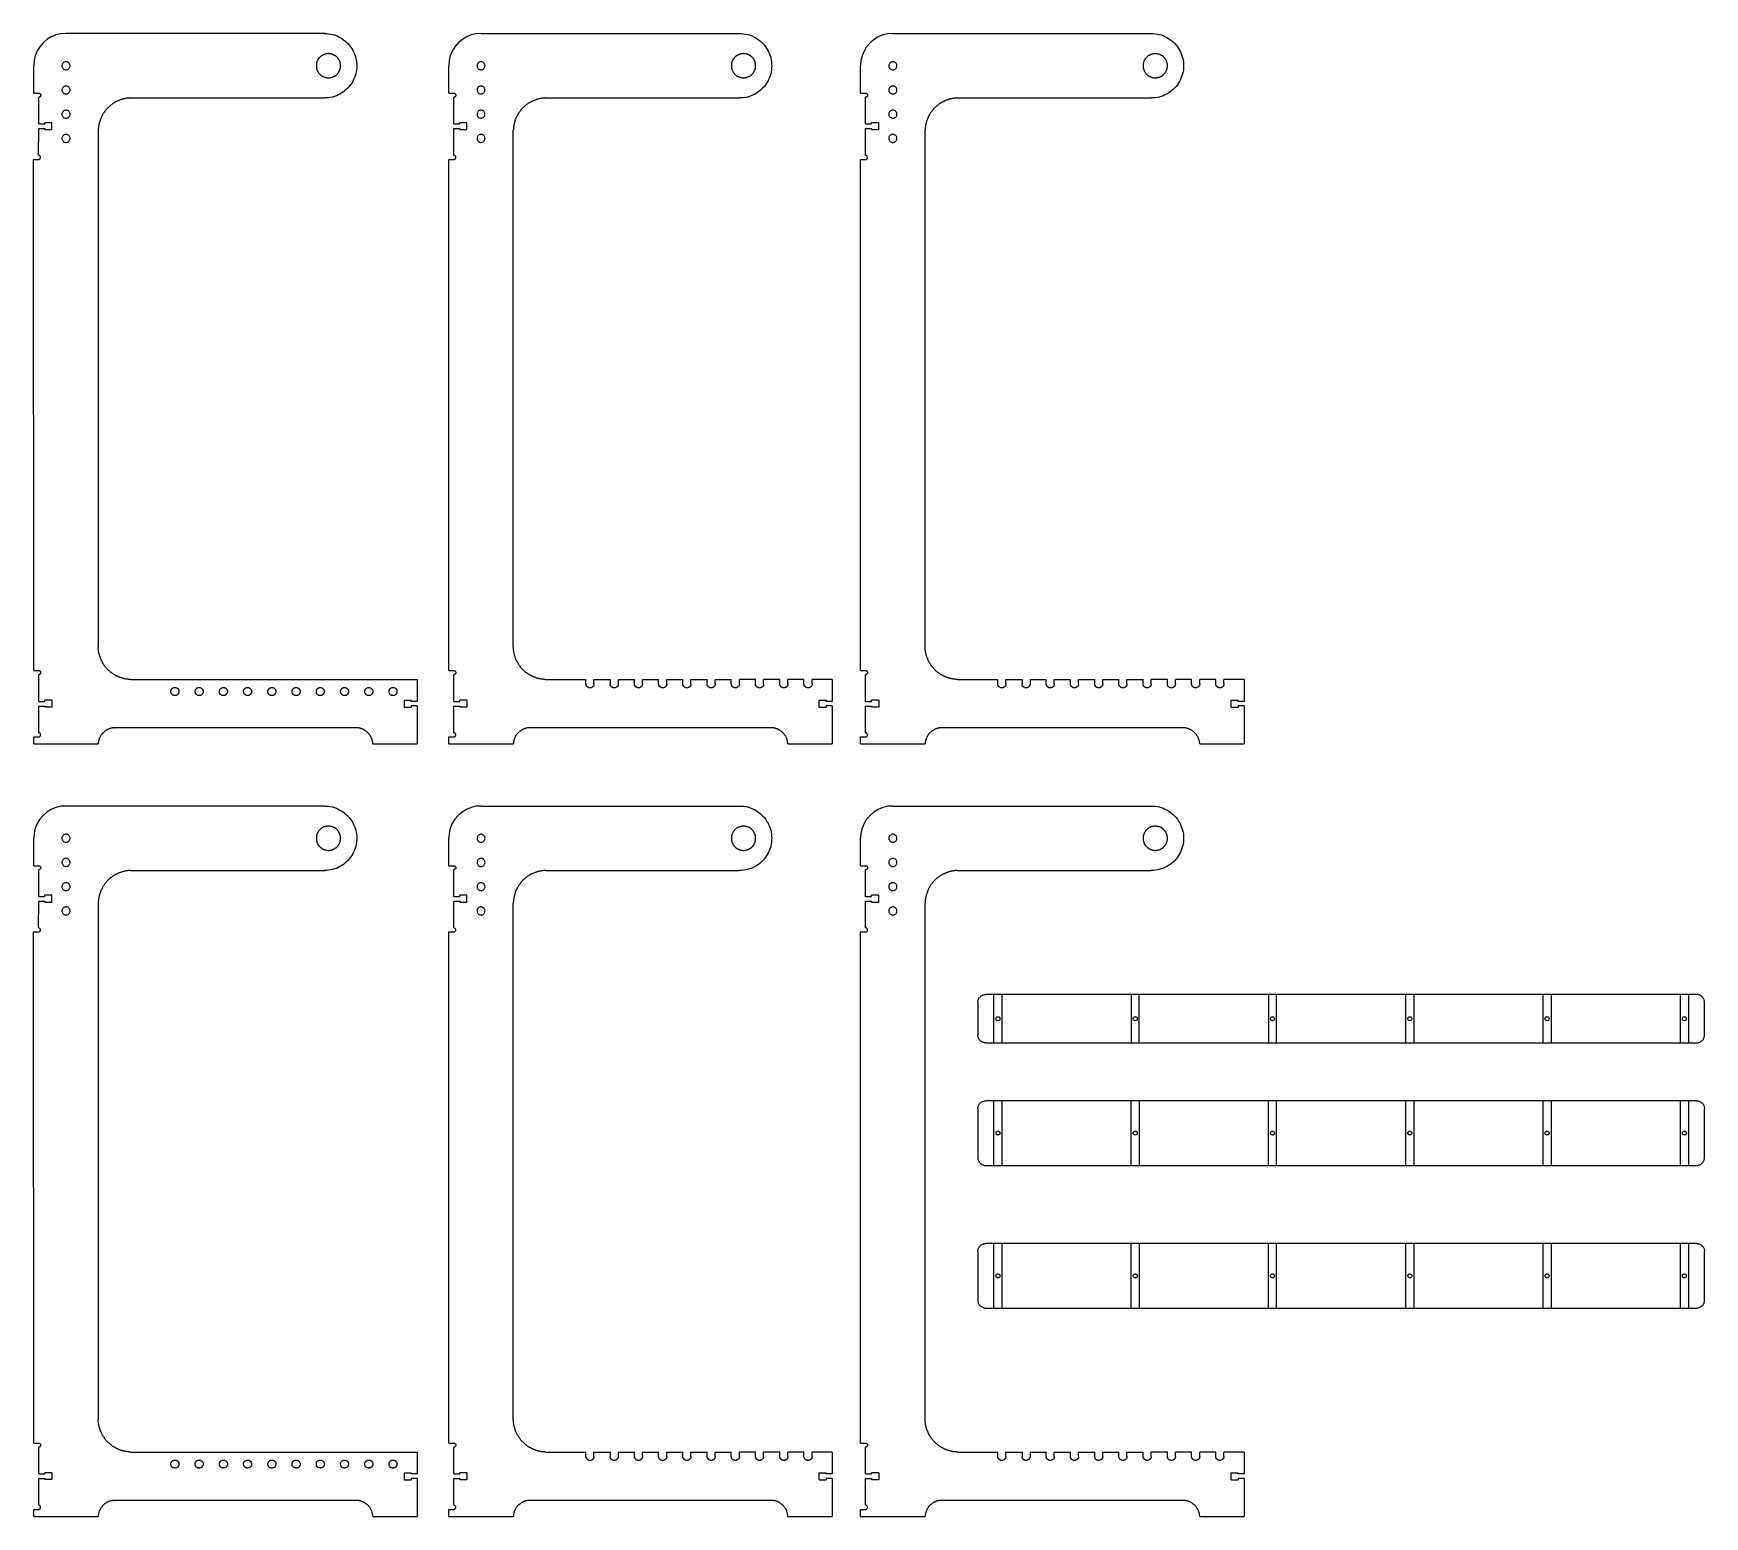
# Model space of a CAD drawing. Extents: x -54 to 50, y -44 to 48.
import ezdxf

# ---------------------------------------------------------------- set-up
doc = ezdxf.new("R2010")
doc.units = 0
doc.header["$MEASUREMENT"] = 0
doc.layers.get('0').update_dxf_attribs({"linetype": 'CONTINUOUS'})

msp = doc.modelspace()

# ---------------------------------------------------------------- linework, layer by layer
for p, q in [((-52.67, 47.69), (-52.9, 47.48)), ((-52.4, 47.85), (-52.67, 47.69)), ((-52.11, 47.97), (-52.4, 47.85)), ((-51.8, 48.04), (-52.11, 47.97)), ((-51.49, 48.07), (-51.8, 48.04)), ((-35.49, 48.07), (-35.36, 48.06)), ((-35.36, 48.06), (-35.24, 48.05)), ((-35.24, 48.05), (-35.12, 48.03)), ((-35.12, 48.03), (-34.99, 48)), ((-34.99, 48), (-34.87, 47.97)), ((-34.87, 47.97), (-34.75, 47.93)), ((-34.75, 47.93), (-34.64, 47.88)), ((-34.64, 47.88), (-34.53, 47.82)), ((-34.53, 47.82), (-34.42, 47.75)), ((-34.42, 47.75), (-34.31, 47.68)), ((-34.31, 47.68), (-34.22, 47.61)), ((-34.22, 47.61), (-34.12, 47.52)), ((-26.97, 47.68), (-27.21, 47.48)), ((-26.7, 47.85), (-26.97, 47.68)), ((-26.41, 47.97), (-26.7, 47.85)), ((-26.11, 48.04), (-26.41, 47.97)), ((-25.79, 48.07), (-26.11, 48.04)), ((-9.79, 48.07), (-9.67, 48.06)), ((-9.67, 48.06), (-9.54, 48.05)), ((-9.54, 48.05), (-9.42, 48.03)), ((-9.42, 48.03), (-9.3, 48)), ((-9.3, 48), (-9.18, 47.97)), ((-9.18, 47.97), (-9.06, 47.93)), ((-9.06, 47.93), (-8.94, 47.88)), ((-8.94, 47.88), (-8.83, 47.82)), ((-8.83, 47.82), (-8.72, 47.76)), ((-8.72, 47.76), (-8.62, 47.68)), ((-8.62, 47.68), (-8.52, 47.61)), ((-8.52, 47.61), (-8.43, 47.52)), ((-1.47, 47.68), (-1.71, 47.48)), ((-1.21, 47.85), (-1.47, 47.68)), ((-0.92, 47.97), (-1.21, 47.85)), ((-0.61, 48.04), (-0.92, 47.97)), ((-0.3, 48.07), (-0.61, 48.04)), ((15.7, 48.07), (15.83, 48.06)), ((15.83, 48.06), (15.95, 48.05)), ((15.95, 48.05), (16.08, 48.03)), ((16.08, 48.03), (16.2, 48)), ((16.2, 48), (16.32, 47.97)), ((16.32, 47.97), (16.44, 47.93)), ((16.44, 47.93), (16.55, 47.88)), ((16.55, 47.88), (16.66, 47.82)), ((16.66, 47.82), (16.77, 47.76)), ((16.77, 47.76), (16.88, 47.68)), ((16.88, 47.68), (16.98, 47.61)), ((16.98, 47.61), (17.07, 47.52)), ((-53.39, 46.69), (-53.47, 46.38)), ((-53.27, 46.98), (-53.39, 46.69)), ((-53.11, 47.24), (-53.27, 46.98)), ((-52.9, 47.48), (-53.11, 47.24)), ((-35.8, 46.56), (-35.82, 46.54)), ((-35.79, 46.58), (-35.8, 46.56)), ((-35.77, 46.6), (-35.79, 46.58)), ((-35.75, 46.61), (-35.77, 46.6)), ((-35.74, 46.63), (-35.75, 46.61)), ((-35.72, 46.64), (-35.74, 46.63)), ((-35.7, 46.66), (-35.72, 46.64)), ((-35.68, 46.67), (-35.7, 46.66)), ((-35.66, 46.69), (-35.68, 46.67)), ((-35.64, 46.7), (-35.66, 46.69)), ((-35.62, 46.71), (-35.64, 46.7)), ((-35.6, 46.72), (-35.62, 46.71)), ((-35.58, 46.73), (-35.6, 46.72)), ((-35.56, 46.74), (-35.58, 46.73)), ((-35.54, 46.75), (-35.56, 46.74)), ((-35.52, 46.76), (-35.54, 46.75)), ((-35.49, 46.77), (-35.52, 46.76)), ((-35.47, 46.78), (-35.49, 46.77)), ((-35.45, 46.79), (-35.47, 46.78)), ((-35.43, 46.79), (-35.45, 46.79)), ((-35.4, 46.8), (-35.43, 46.79)), ((-35.38, 46.8), (-35.4, 46.8)), ((-35.36, 46.81), (-35.38, 46.8)), ((-35.33, 46.81), (-35.36, 46.81)), ((-35.31, 46.81), (-35.33, 46.81)), ((-35.29, 46.81), (-35.31, 46.81)), ((-35.26, 46.82), (-35.29, 46.81)), ((-35.24, 46.82), (-35.26, 46.82)), ((-35.22, 46.82), (-35.24, 46.82)), ((-35.19, 46.81), (-35.22, 46.82)), ((-35.17, 46.81), (-35.19, 46.81)), ((-35.15, 46.81), (-35.17, 46.81)), ((-35.12, 46.81), (-35.15, 46.81)), ((-35.1, 46.8), (-35.12, 46.81)), ((-35.08, 46.8), (-35.1, 46.8)), ((-35.05, 46.79), (-35.08, 46.8)), ((-35.03, 46.79), (-35.05, 46.79)), ((-35.01, 46.78), (-35.03, 46.79)), ((-34.99, 46.77), (-35.01, 46.78)), ((-34.96, 46.76), (-34.99, 46.77)), ((-34.94, 46.75), (-34.96, 46.76)), ((-34.92, 46.74), (-34.94, 46.75)), ((-34.9, 46.73), (-34.92, 46.74)), ((-34.88, 46.72), (-34.9, 46.73)), ((-34.86, 46.71), (-34.88, 46.72)), ((-34.84, 46.7), (-34.86, 46.71)), ((-34.82, 46.69), (-34.84, 46.7)), ((-34.8, 46.67), (-34.82, 46.69)), ((-34.78, 46.66), (-34.8, 46.67)), ((-34.76, 46.64), (-34.78, 46.66)), ((-34.74, 46.63), (-34.76, 46.64)), ((-34.73, 46.61), (-34.74, 46.63)), ((-34.71, 46.6), (-34.73, 46.61)), ((-34.69, 46.58), (-34.71, 46.6)), ((-34.68, 46.56), (-34.69, 46.58)), ((-34.66, 46.54), (-34.68, 46.56)), ((-34.12, 47.52), (-34.03, 47.44)), ((-34.03, 47.44), (-33.95, 47.34)), ((-33.95, 47.34), (-33.87, 47.24)), ((-33.87, 47.24), (-33.8, 47.14)), ((-33.8, 47.14), (-33.74, 47.03)), ((-33.74, 47.03), (-33.68, 46.92)), ((-33.68, 46.92), (-33.63, 46.8)), ((-33.63, 46.8), (-33.59, 46.68)), ((-33.59, 46.68), (-33.55, 46.56)), ((-33.55, 46.56), (-33.53, 46.44)), ((-27.7, 46.68), (-27.77, 46.38)), ((-27.58, 46.97), (-27.7, 46.68)), ((-27.41, 47.24), (-27.58, 46.97)), ((-27.21, 47.48), (-27.41, 47.24)), ((-10.11, 46.56), (-10.12, 46.54)), ((-10.09, 46.58), (-10.11, 46.56)), ((-10.08, 46.6), (-10.09, 46.58)), ((-10.06, 46.61), (-10.08, 46.6)), ((-10.04, 46.63), (-10.06, 46.61)), ((-10.02, 46.64), (-10.04, 46.63)), ((-10, 46.66), (-10.02, 46.64)), ((-9.99, 46.67), (-10, 46.66)), ((-9.97, 46.69), (-9.99, 46.67)), ((-9.95, 46.7), (-9.97, 46.69)), ((-9.93, 46.71), (-9.95, 46.7)), ((-9.91, 46.72), (-9.93, 46.71)), ((-9.89, 46.73), (-9.91, 46.72)), ((-9.86, 46.74), (-9.89, 46.73)), ((-9.84, 46.75), (-9.86, 46.74)), ((-9.82, 46.76), (-9.84, 46.75)), ((-9.8, 46.77), (-9.82, 46.76)), ((-9.78, 46.78), (-9.8, 46.77)), ((-9.75, 46.79), (-9.78, 46.78)), ((-9.73, 46.79), (-9.75, 46.79)), ((-9.71, 46.8), (-9.73, 46.79)), ((-9.69, 46.8), (-9.71, 46.8)), ((-9.66, 46.81), (-9.69, 46.8)), ((-9.64, 46.81), (-9.66, 46.81)), ((-9.62, 46.81), (-9.64, 46.81)), ((-9.59, 46.81), (-9.62, 46.81)), ((-9.57, 46.82), (-9.59, 46.81)), ((-9.54, 46.82), (-9.57, 46.82)), ((-9.52, 46.82), (-9.54, 46.82)), ((-9.5, 46.81), (-9.52, 46.82)), ((-9.47, 46.81), (-9.5, 46.81)), ((-9.45, 46.81), (-9.47, 46.81)), ((-9.43, 46.81), (-9.45, 46.81)), ((-9.4, 46.8), (-9.43, 46.81)), ((-9.38, 46.8), (-9.4, 46.8)), ((-9.36, 46.79), (-9.38, 46.8)), ((-9.34, 46.79), (-9.36, 46.79)), ((-9.31, 46.78), (-9.34, 46.79)), ((-9.29, 46.77), (-9.31, 46.78)), ((-9.27, 46.76), (-9.29, 46.77)), ((-9.25, 46.75), (-9.27, 46.76)), ((-9.23, 46.74), (-9.25, 46.75)), ((-9.2, 46.73), (-9.23, 46.74)), ((-9.18, 46.72), (-9.2, 46.73)), ((-9.16, 46.71), (-9.18, 46.72)), ((-9.14, 46.7), (-9.16, 46.71)), ((-9.12, 46.69), (-9.14, 46.7)), ((-9.1, 46.67), (-9.12, 46.69)), ((-9.09, 46.66), (-9.1, 46.67)), ((-9.07, 46.64), (-9.09, 46.66)), ((-9.05, 46.63), (-9.07, 46.64)), ((-9.03, 46.61), (-9.05, 46.63)), ((-9.01, 46.6), (-9.03, 46.61)), ((-9, 46.58), (-9.01, 46.6)), ((-8.98, 46.56), (-9, 46.58)), ((-8.97, 46.54), (-8.98, 46.56)), ((-8.43, 47.52), (-8.34, 47.44)), ((-8.34, 47.44), (-8.25, 47.34)), ((-8.25, 47.34), (-8.18, 47.24)), ((-8.18, 47.24), (-8.11, 47.14)), ((-8.11, 47.14), (-8.04, 47.03)), ((-8.04, 47.03), (-7.99, 46.92)), ((-7.99, 46.92), (-7.94, 46.8)), ((-7.94, 46.8), (-7.89, 46.68)), ((-7.89, 46.68), (-7.86, 46.56)), ((-7.86, 46.56), (-7.83, 46.44)), ((-2.2, 46.68), (-2.27, 46.38)), ((-2.08, 46.97), (-2.2, 46.68)), ((-1.92, 47.24), (-2.08, 46.97)), ((-1.71, 47.48), (-1.92, 47.24)), ((15.39, 46.56), (15.37, 46.54)), ((15.4, 46.58), (15.39, 46.56)), ((15.42, 46.6), (15.4, 46.58)), ((15.44, 46.61), (15.42, 46.6)), ((15.46, 46.63), (15.44, 46.61)), ((15.47, 46.64), (15.46, 46.63)), ((15.49, 46.66), (15.47, 46.64)), ((15.51, 46.67), (15.49, 46.66)), ((15.53, 46.69), (15.51, 46.67)), ((15.55, 46.7), (15.53, 46.69)), ((15.57, 46.71), (15.55, 46.7)), ((15.59, 46.72), (15.57, 46.71)), ((15.61, 46.73), (15.59, 46.72)), ((15.63, 46.74), (15.61, 46.73)), ((15.65, 46.75), (15.63, 46.74)), ((15.68, 46.76), (15.65, 46.75)), ((15.7, 46.77), (15.68, 46.76)), ((15.72, 46.78), (15.7, 46.77)), ((15.74, 46.79), (15.72, 46.78)), ((15.76, 46.79), (15.74, 46.79)), ((15.79, 46.8), (15.76, 46.79)), ((15.81, 46.8), (15.79, 46.8)), ((15.83, 46.81), (15.81, 46.8)), ((15.86, 46.81), (15.83, 46.81)), ((15.88, 46.81), (15.86, 46.81)), ((15.9, 46.81), (15.88, 46.81)), ((15.93, 46.82), (15.9, 46.81)), ((15.95, 46.82), (15.93, 46.82)), ((15.97, 46.82), (15.95, 46.82)), ((16, 46.81), (15.97, 46.82)), ((16.02, 46.81), (16, 46.81)), ((16.05, 46.81), (16.02, 46.81)), ((16.07, 46.81), (16.05, 46.81)), ((16.09, 46.8), (16.07, 46.81)), ((16.11, 46.8), (16.09, 46.8)), ((16.14, 46.79), (16.11, 46.8)), ((16.16, 46.79), (16.14, 46.79)), ((16.18, 46.78), (16.16, 46.79)), ((16.21, 46.77), (16.18, 46.78)), ((16.23, 46.76), (16.21, 46.77)), ((16.25, 46.75), (16.23, 46.76)), ((16.27, 46.74), (16.25, 46.75)), ((16.29, 46.73), (16.27, 46.74)), ((16.31, 46.72), (16.29, 46.73)), ((16.33, 46.71), (16.31, 46.72)), ((16.35, 46.7), (16.33, 46.71)), ((16.37, 46.69), (16.35, 46.7)), ((16.39, 46.67), (16.37, 46.69)), ((16.41, 46.66), (16.39, 46.67)), ((16.43, 46.64), (16.41, 46.66)), ((16.45, 46.63), (16.43, 46.64)), ((16.46, 46.61), (16.45, 46.63)), ((16.48, 46.6), (16.46, 46.61)), ((16.5, 46.58), (16.48, 46.6)), ((16.51, 46.56), (16.5, 46.58)), ((16.53, 46.54), (16.51, 46.56)), ((17.07, 47.52), (17.16, 47.44)), ((17.16, 47.44), (17.24, 47.34)), ((17.24, 47.34), (17.32, 47.24)), ((17.32, 47.24), (17.39, 47.14)), ((17.39, 47.14), (17.45, 47.03)), ((17.45, 47.03), (17.51, 46.92)), ((17.51, 46.92), (17.56, 46.8)), ((17.56, 46.8), (17.6, 46.68)), ((17.6, 46.68), (17.64, 46.56)), ((17.64, 46.56), (17.67, 46.44)), ((-53.47, 46.38), (-53.49, 46.07)), ((-51.73, 46.14), (-51.74, 46.11)), ((-51.74, 46.11), (-51.74, 46.07)), ((-51.74, 46.07), (-51.74, 46.03)), ((-51.74, 46.03), (-51.73, 45.99)), ((-51.71, 46.18), (-51.73, 46.14)), ((-51.73, 45.99), (-51.71, 45.95)), ((-51.69, 46.21), (-51.71, 46.18)), ((-51.71, 45.95), (-51.69, 45.92)), ((-51.67, 46.24), (-51.69, 46.21)), ((-51.69, 45.92), (-51.67, 45.89)), ((-51.64, 46.27), (-51.67, 46.24)), ((-51.67, 45.89), (-51.64, 45.86)), ((-51.6, 46.29), (-51.64, 46.27)), ((-51.64, 45.86), (-51.6, 45.84)), ((-51.57, 46.3), (-51.6, 46.29)), ((-51.6, 45.84), (-51.57, 45.83)), ((-51.53, 46.31), (-51.57, 46.3)), ((-51.57, 45.83), (-51.53, 45.82)), ((-51.49, 46.32), (-51.53, 46.31)), ((-51.53, 45.82), (-51.49, 45.82)), ((-51.45, 46.31), (-51.49, 46.32)), ((-51.49, 45.82), (-51.45, 45.82)), ((-51.41, 46.3), (-51.45, 46.31)), ((-51.45, 45.82), (-51.41, 45.83)), ((-51.38, 46.29), (-51.41, 46.3)), ((-51.41, 45.83), (-51.38, 45.84)), ((-51.34, 46.27), (-51.38, 46.29)), ((-51.38, 45.84), (-51.34, 45.86)), ((-51.31, 46.24), (-51.34, 46.27)), ((-51.34, 45.86), (-51.31, 45.89)), ((-51.29, 46.21), (-51.31, 46.24)), ((-51.31, 45.89), (-51.29, 45.92)), ((-51.27, 46.18), (-51.29, 46.21)), ((-51.29, 45.92), (-51.27, 45.95)), ((-51.25, 46.14), (-51.27, 46.18)), ((-51.27, 45.95), (-51.25, 45.99)), ((-51.24, 46.11), (-51.25, 46.14)), ((-51.25, 45.99), (-51.24, 46.03)), ((-51.24, 46.07), (-51.24, 46.11)), ((-51.24, 46.03), (-51.24, 46.07)), ((-35.98, 46.16), (-35.99, 46.14)), ((-35.99, 46.14), (-35.99, 46.11)), ((-35.99, 46.11), (-35.99, 46.09)), ((-35.99, 46.09), (-35.99, 46.07)), ((-35.99, 46.07), (-35.99, 46.04)), ((-35.99, 46.04), (-35.99, 46.02)), ((-35.99, 46.02), (-35.99, 46)), ((-35.99, 46), (-35.98, 45.97)), ((-35.97, 46.23), (-35.98, 46.21)), ((-35.98, 46.21), (-35.98, 46.18)), ((-35.98, 46.18), (-35.98, 46.16)), ((-35.98, 45.97), (-35.98, 45.95)), ((-35.98, 45.95), (-35.98, 45.93)), ((-35.98, 45.93), (-35.97, 45.9)), ((-35.96, 46.28), (-35.97, 46.25)), ((-35.97, 46.25), (-35.97, 46.23)), ((-35.97, 45.9), (-35.97, 45.88)), ((-35.97, 45.88), (-35.96, 45.86)), ((-35.95, 46.3), (-35.96, 46.28)), ((-35.96, 45.86), (-35.95, 45.83)), ((-35.94, 46.34), (-35.95, 46.32)), ((-35.95, 46.32), (-35.95, 46.3)), ((-35.95, 45.83), (-35.95, 45.81)), ((-35.95, 45.81), (-35.94, 45.79)), ((-35.93, 46.36), (-35.94, 46.34)), ((-35.94, 45.79), (-35.93, 45.77)), ((-35.92, 46.39), (-35.93, 46.36)), ((-35.93, 45.77), (-35.92, 45.75)), ((-35.91, 46.41), (-35.92, 46.39)), ((-35.92, 45.75), (-35.91, 45.73)), ((-35.9, 46.43), (-35.91, 46.41)), ((-35.91, 45.73), (-35.9, 45.71)), ((-35.89, 46.45), (-35.9, 46.43)), ((-35.9, 45.71), (-35.89, 45.68)), ((-35.87, 46.47), (-35.89, 46.45)), ((-35.89, 45.68), (-35.87, 45.66)), ((-35.86, 46.49), (-35.87, 46.47)), ((-35.87, 45.66), (-35.86, 45.64)), ((-35.85, 46.51), (-35.86, 46.49)), ((-35.86, 45.64), (-35.85, 45.63)), ((-35.83, 46.53), (-35.85, 46.51)), ((-35.85, 45.63), (-35.83, 45.61)), ((-35.82, 46.54), (-35.83, 46.53)), ((-35.83, 45.61), (-35.82, 45.59)), ((-35.82, 45.59), (-35.8, 45.57)), ((-35.8, 45.57), (-35.79, 45.55)), ((-35.79, 45.55), (-35.77, 45.54)), ((-35.77, 45.54), (-35.75, 45.52)), ((-34.73, 45.52), (-34.71, 45.54)), ((-34.71, 45.54), (-34.69, 45.55)), ((-34.69, 45.55), (-34.68, 45.57)), ((-34.68, 45.57), (-34.66, 45.59)), ((-34.65, 46.53), (-34.66, 46.54)), ((-34.66, 45.59), (-34.65, 45.61)), ((-34.63, 46.51), (-34.65, 46.53)), ((-34.65, 45.61), (-34.63, 45.63)), ((-34.62, 46.49), (-34.63, 46.51)), ((-34.63, 45.63), (-34.62, 45.64)), ((-34.61, 46.47), (-34.62, 46.49)), ((-34.62, 45.64), (-34.61, 45.66)), ((-34.59, 46.45), (-34.61, 46.47)), ((-34.61, 45.66), (-34.59, 45.68)), ((-34.58, 46.43), (-34.59, 46.45)), ((-34.59, 45.68), (-34.58, 45.71)), ((-34.57, 46.41), (-34.58, 46.43)), ((-34.58, 45.71), (-34.57, 45.73)), ((-34.56, 46.39), (-34.57, 46.41)), ((-34.57, 45.73), (-34.56, 45.75)), ((-34.55, 46.36), (-34.56, 46.39)), ((-34.56, 45.75), (-34.55, 45.77)), ((-34.54, 46.34), (-34.55, 46.36)), ((-34.55, 45.77), (-34.54, 45.79)), ((-34.53, 46.32), (-34.54, 46.34)), ((-34.54, 45.79), (-34.53, 45.81)), ((-34.53, 46.3), (-34.53, 46.32)), ((-34.52, 46.28), (-34.53, 46.3)), ((-34.53, 45.83), (-34.52, 45.86)), ((-34.53, 45.81), (-34.53, 45.83)), ((-34.51, 46.25), (-34.52, 46.28)), ((-34.52, 45.86), (-34.51, 45.88)), ((-34.51, 46.23), (-34.51, 46.25)), ((-34.5, 46.21), (-34.51, 46.23)), ((-34.51, 45.9), (-34.5, 45.93)), ((-34.51, 45.88), (-34.51, 45.9)), ((-34.5, 46.18), (-34.5, 46.21)), ((-34.5, 46.16), (-34.5, 46.18)), ((-34.49, 46.14), (-34.5, 46.16)), ((-34.5, 45.97), (-34.49, 46)), ((-34.5, 45.95), (-34.5, 45.97)), ((-34.5, 45.93), (-34.5, 45.95)), ((-34.49, 46.11), (-34.49, 46.14)), ((-34.49, 46.09), (-34.49, 46.11)), ((-34.49, 46.07), (-34.49, 46.09)), ((-34.49, 46.04), (-34.49, 46.07)), ((-34.49, 46.02), (-34.49, 46.04)), ((-34.49, 46), (-34.49, 46.02)), ((-33.55, 45.57), (-33.59, 45.45)), ((-33.53, 45.69), (-33.55, 45.57)), ((-33.53, 46.44), (-33.51, 46.32)), ((-33.51, 45.82), (-33.53, 45.69)), ((-33.51, 46.32), (-33.49, 46.19)), ((-33.49, 45.94), (-33.51, 45.82)), ((-33.49, 46.19), (-33.49, 46.07)), ((-33.49, 46.07), (-33.49, 45.94)), ((-27.77, 46.38), (-27.79, 46.07)), ((-26.03, 46.14), (-26.04, 46.1)), ((-26.04, 46.1), (-26.04, 46.07)), ((-26.04, 46.07), (-26.04, 46.03)), ((-26.04, 46.03), (-26.03, 45.99)), ((-26.02, 46.18), (-26.03, 46.14)), ((-26.03, 45.99), (-26.02, 45.95)), ((-26, 46.21), (-26.02, 46.18)), ((-26.02, 45.95), (-26, 45.92)), ((-25.97, 46.24), (-26, 46.21)), ((-26, 45.92), (-25.97, 45.89)), ((-25.94, 46.27), (-25.97, 46.24)), ((-25.97, 45.89), (-25.94, 45.86)), ((-25.91, 46.29), (-25.94, 46.27)), ((-25.94, 45.86), (-25.91, 45.84)), ((-25.87, 46.3), (-25.91, 46.29)), ((-25.91, 45.84), (-25.87, 45.83)), ((-25.83, 46.31), (-25.87, 46.3)), ((-25.87, 45.83), (-25.83, 45.82)), ((-25.79, 46.32), (-25.83, 46.31)), ((-25.83, 45.82), (-25.79, 45.82)), ((-25.76, 46.31), (-25.79, 46.32)), ((-25.79, 45.82), (-25.76, 45.82)), ((-25.72, 46.3), (-25.76, 46.31)), ((-25.76, 45.82), (-25.72, 45.83)), ((-25.68, 46.29), (-25.72, 46.3)), ((-25.72, 45.83), (-25.68, 45.84)), ((-25.65, 46.27), (-25.68, 46.29)), ((-25.68, 45.84), (-25.65, 45.86)), ((-25.62, 46.24), (-25.65, 46.27)), ((-25.65, 45.86), (-25.62, 45.89)), ((-25.59, 46.21), (-25.62, 46.24)), ((-25.62, 45.89), (-25.59, 45.92)), ((-25.57, 46.18), (-25.59, 46.21)), ((-25.59, 45.92), (-25.57, 45.95)), ((-25.56, 46.14), (-25.57, 46.18)), ((-25.57, 45.95), (-25.56, 45.99)), ((-25.55, 46.1), (-25.56, 46.14)), ((-25.56, 45.99), (-25.55, 46.03)), ((-25.54, 46.07), (-25.55, 46.1)), ((-25.55, 46.03), (-25.54, 46.07)), ((-10.28, 46.21), (-10.29, 46.18)), ((-10.29, 46.18), (-10.29, 46.16)), ((-10.29, 46.16), (-10.29, 46.14)), ((-10.29, 46.14), (-10.29, 46.11)), ((-10.29, 46.11), (-10.29, 46.09)), ((-10.29, 46.09), (-10.29, 46.07)), ((-10.29, 46.07), (-10.29, 46.04)), ((-10.29, 46.04), (-10.29, 46.02)), ((-10.29, 46.02), (-10.29, 46)), ((-10.29, 46), (-10.29, 45.97)), ((-10.29, 45.97), (-10.29, 45.95)), ((-10.29, 45.95), (-10.28, 45.93)), ((-10.27, 46.25), (-10.28, 46.23)), ((-10.28, 46.23), (-10.28, 46.21)), ((-10.28, 45.93), (-10.28, 45.9)), ((-10.28, 45.9), (-10.27, 45.88)), ((-10.26, 46.3), (-10.27, 46.28)), ((-10.27, 46.28), (-10.27, 46.25)), ((-10.27, 45.88), (-10.27, 45.86)), ((-10.27, 45.86), (-10.26, 45.83)), ((-10.25, 46.32), (-10.26, 46.3)), ((-10.26, 45.83), (-10.25, 45.81)), ((-10.24, 46.34), (-10.25, 46.32)), ((-10.25, 45.81), (-10.24, 45.79)), ((-10.23, 46.36), (-10.24, 46.34)), ((-10.24, 45.79), (-10.23, 45.77)), ((-10.22, 46.39), (-10.23, 46.36)), ((-10.23, 45.77), (-10.22, 45.75)), ((-10.21, 46.41), (-10.22, 46.39)), ((-10.22, 45.75), (-10.21, 45.73)), ((-10.2, 46.43), (-10.21, 46.41)), ((-10.21, 45.73), (-10.2, 45.71)), ((-10.19, 46.45), (-10.2, 46.43)), ((-10.2, 45.71), (-10.19, 45.68)), ((-10.18, 46.47), (-10.19, 46.45)), ((-10.19, 45.68), (-10.18, 45.66)), ((-10.17, 46.49), (-10.18, 46.47)), ((-10.18, 45.66), (-10.17, 45.64)), ((-10.15, 46.51), (-10.17, 46.49)), ((-10.17, 45.64), (-10.15, 45.63)), ((-10.14, 46.53), (-10.15, 46.51)), ((-10.15, 45.63), (-10.14, 45.61)), ((-10.12, 46.54), (-10.14, 46.53)), ((-10.14, 45.61), (-10.12, 45.59)), ((-10.12, 45.59), (-10.11, 45.57)), ((-10.11, 45.57), (-10.09, 45.55)), ((-10.09, 45.55), (-10.08, 45.54)), ((-10.08, 45.54), (-10.06, 45.52)), ((-9.03, 45.52), (-9.01, 45.54)), ((-9.01, 45.54), (-9, 45.55)), ((-9, 45.55), (-8.98, 45.57)), ((-8.98, 45.57), (-8.97, 45.59)), ((-8.95, 46.53), (-8.97, 46.54)), ((-8.97, 45.59), (-8.95, 45.61)), ((-8.94, 46.51), (-8.95, 46.53)), ((-8.95, 45.61), (-8.94, 45.63)), ((-8.92, 46.49), (-8.94, 46.51)), ((-8.94, 45.63), (-8.92, 45.64)), ((-8.91, 46.47), (-8.92, 46.49)), ((-8.92, 45.64), (-8.91, 45.66)), ((-8.9, 46.45), (-8.91, 46.47)), ((-8.91, 45.66), (-8.9, 45.68)), ((-8.89, 46.43), (-8.9, 46.45)), ((-8.9, 45.68), (-8.89, 45.71)), ((-8.88, 46.41), (-8.89, 46.43)), ((-8.89, 45.71), (-8.88, 45.73)), ((-8.87, 46.39), (-8.88, 46.41)), ((-8.88, 45.73), (-8.87, 45.75)), ((-8.86, 46.36), (-8.87, 46.39)), ((-8.87, 45.75), (-8.86, 45.77)), ((-8.85, 46.34), (-8.86, 46.36)), ((-8.86, 45.77), (-8.85, 45.79)), ((-8.84, 46.32), (-8.85, 46.34)), ((-8.85, 45.79), (-8.84, 45.81)), ((-8.83, 46.3), (-8.84, 46.32)), ((-8.84, 45.81), (-8.83, 45.83)), ((-8.82, 46.28), (-8.83, 46.3)), ((-8.83, 45.83), (-8.82, 45.86)), ((-8.82, 46.25), (-8.82, 46.28)), ((-8.81, 46.23), (-8.82, 46.25)), ((-8.82, 45.88), (-8.81, 45.9)), ((-8.82, 45.86), (-8.82, 45.88)), ((-8.81, 46.21), (-8.81, 46.23)), ((-8.8, 46.18), (-8.81, 46.21)), ((-8.81, 45.93), (-8.8, 45.95)), ((-8.81, 45.9), (-8.81, 45.93)), ((-8.8, 46.16), (-8.8, 46.18)), ((-8.8, 46.14), (-8.8, 46.16)), ((-8.8, 46.11), (-8.8, 46.14)), ((-8.8, 46.09), (-8.8, 46.11)), ((-8.79, 46.07), (-8.8, 46.09)), ((-8.8, 46.04), (-8.79, 46.07)), ((-8.8, 46.02), (-8.8, 46.04)), ((-8.8, 46), (-8.8, 46.02)), ((-8.8, 45.97), (-8.8, 46)), ((-8.8, 45.95), (-8.8, 45.97)), ((-7.86, 45.57), (-7.89, 45.45)), ((-7.83, 45.69), (-7.86, 45.57)), ((-7.83, 46.44), (-7.81, 46.32)), ((-7.81, 45.82), (-7.83, 45.69)), ((-7.81, 46.32), (-7.8, 46.19)), ((-7.8, 45.94), (-7.81, 45.82)), ((-7.8, 46.19), (-7.79, 46.07)), ((-7.79, 46.07), (-7.8, 45.94)), ((-2.27, 46.38), (-2.3, 46.07)), ((-0.54, 46.14), (-0.55, 46.1)), ((-0.55, 46.1), (-0.55, 46.07)), ((-0.55, 46.07), (-0.55, 46.03)), ((-0.55, 46.03), (-0.54, 45.99)), ((-0.52, 46.18), (-0.54, 46.14)), ((-0.54, 45.99), (-0.52, 45.95)), ((-0.5, 46.21), (-0.52, 46.18)), ((-0.52, 45.95), (-0.5, 45.92)), ((-0.48, 46.24), (-0.5, 46.21)), ((-0.5, 45.92), (-0.48, 45.89)), ((-0.45, 46.27), (-0.48, 46.24)), ((-0.48, 45.89), (-0.45, 45.86)), ((-0.41, 46.29), (-0.45, 46.27)), ((-0.45, 45.86), (-0.41, 45.84)), ((-0.38, 46.3), (-0.41, 46.29)), ((-0.41, 45.84), (-0.38, 45.83)), ((-0.34, 46.31), (-0.38, 46.3)), ((-0.38, 45.83), (-0.34, 45.82)), ((-0.3, 46.32), (-0.34, 46.31)), ((-0.34, 45.82), (-0.3, 45.82)), ((-0.26, 46.31), (-0.3, 46.32)), ((-0.3, 45.82), (-0.26, 45.82)), ((-0.22, 46.3), (-0.26, 46.31)), ((-0.26, 45.82), (-0.22, 45.83)), ((-0.19, 46.29), (-0.22, 46.3)), ((-0.22, 45.83), (-0.19, 45.84)), ((-0.15, 46.27), (-0.19, 46.29)), ((-0.19, 45.84), (-0.15, 45.86)), ((-0.12, 46.24), (-0.15, 46.27)), ((-0.15, 45.86), (-0.12, 45.89)), ((-0.1, 46.21), (-0.12, 46.24)), ((-0.12, 45.89), (-0.1, 45.92)), ((-0.08, 46.18), (-0.1, 46.21)), ((-0.1, 45.92), (-0.08, 45.95)), ((-0.06, 46.14), (-0.08, 46.18)), ((-0.08, 45.95), (-0.06, 45.99)), ((-0.05, 46.1), (-0.06, 46.14)), ((-0.06, 45.99), (-0.05, 46.03)), ((-0.05, 46.07), (-0.05, 46.1)), ((-0.05, 46.03), (-0.05, 46.07)), ((15.21, 46.16), (15.2, 46.14)), ((15.2, 46.14), (15.2, 46.11)), ((15.2, 46.11), (15.2, 46.09)), ((15.2, 46.09), (15.2, 46.07)), ((15.2, 46.07), (15.2, 46.04)), ((15.2, 46.04), (15.2, 46.02)), ((15.2, 46.02), (15.2, 46)), ((15.2, 46), (15.21, 45.97)), ((15.22, 46.23), (15.21, 46.21)), ((15.21, 46.21), (15.21, 46.18)), ((15.21, 46.18), (15.21, 46.16)), ((15.21, 45.97), (15.21, 45.95)), ((15.21, 45.95), (15.21, 45.93)), ((15.21, 45.93), (15.22, 45.9)), ((15.23, 46.28), (15.22, 46.25)), ((15.22, 46.25), (15.22, 46.23)), ((15.22, 45.9), (15.22, 45.88)), ((15.22, 45.88), (15.23, 45.86)), ((15.24, 46.3), (15.23, 46.28)), ((15.23, 45.86), (15.24, 45.83)), ((15.25, 46.32), (15.24, 46.3)), ((15.24, 45.83), (15.25, 45.81)), ((15.26, 46.36), (15.25, 46.34)), ((15.25, 46.34), (15.25, 46.32)), ((15.25, 45.81), (15.25, 45.79)), ((15.25, 45.79), (15.26, 45.77)), ((15.27, 46.39), (15.26, 46.36)), ((15.26, 45.77), (15.27, 45.75)), ((15.28, 46.41), (15.27, 46.39)), ((15.27, 45.75), (15.28, 45.73)), ((15.29, 46.43), (15.28, 46.41)), ((15.28, 45.73), (15.29, 45.71)), ((15.31, 46.45), (15.29, 46.43)), ((15.29, 45.71), (15.31, 45.68)), ((15.32, 46.47), (15.31, 46.45)), ((15.31, 45.68), (15.32, 45.66)), ((15.33, 46.49), (15.32, 46.47)), ((15.32, 45.66), (15.33, 45.64)), ((15.34, 46.51), (15.33, 46.49)), ((15.33, 45.64), (15.34, 45.63)), ((15.36, 46.53), (15.34, 46.51)), ((15.34, 45.63), (15.36, 45.61)), ((15.37, 46.54), (15.36, 46.53)), ((15.36, 45.61), (15.37, 45.59)), ((15.37, 45.59), (15.39, 45.57)), ((15.39, 45.57), (15.4, 45.55)), ((15.4, 45.55), (15.42, 45.54)), ((15.42, 45.54), (15.44, 45.52)), ((16.46, 45.52), (16.48, 45.54)), ((16.48, 45.54), (16.5, 45.55)), ((16.5, 45.55), (16.51, 45.57)), ((16.51, 45.57), (16.53, 45.59)), ((16.54, 46.53), (16.53, 46.54)), ((16.53, 45.59), (16.54, 45.61)), ((16.56, 46.51), (16.54, 46.53)), ((16.54, 45.61), (16.56, 45.63)), ((16.57, 46.49), (16.56, 46.51)), ((16.56, 45.63), (16.57, 45.64)), ((16.58, 46.47), (16.57, 46.49)), ((16.57, 45.64), (16.58, 45.66)), ((16.6, 46.45), (16.58, 46.47)), ((16.58, 45.66), (16.6, 45.68)), ((16.61, 46.43), (16.6, 46.45)), ((16.6, 45.68), (16.61, 45.71)), ((16.62, 46.41), (16.61, 46.43)), ((16.61, 45.71), (16.62, 45.73)), ((16.63, 46.39), (16.62, 46.41)), ((16.62, 45.73), (16.63, 45.75)), ((16.64, 46.36), (16.63, 46.39)), ((16.63, 45.75), (16.64, 45.77)), ((16.65, 46.34), (16.64, 46.36)), ((16.64, 45.77), (16.65, 45.79)), ((16.66, 46.32), (16.65, 46.34)), ((16.65, 45.79), (16.66, 45.81)), ((16.66, 46.3), (16.66, 46.32)), ((16.67, 46.28), (16.66, 46.3)), ((16.66, 45.83), (16.67, 45.86)), ((16.66, 45.81), (16.66, 45.83)), ((16.68, 46.25), (16.67, 46.28)), ((16.67, 45.86), (16.68, 45.88)), ((16.68, 46.23), (16.68, 46.25)), ((16.69, 46.21), (16.68, 46.23)), ((16.68, 45.9), (16.69, 45.93)), ((16.68, 45.88), (16.68, 45.9)), ((16.69, 46.18), (16.69, 46.21)), ((16.7, 46.16), (16.69, 46.18)), ((16.69, 45.95), (16.7, 45.97)), ((16.69, 45.93), (16.69, 45.95)), ((16.7, 46.14), (16.7, 46.16)), ((16.7, 46.11), (16.7, 46.14)), ((16.7, 46.09), (16.7, 46.11)), ((16.7, 46.07), (16.7, 46.09)), ((16.7, 46.04), (16.7, 46.07)), ((16.7, 46.02), (16.7, 46.04)), ((16.7, 46), (16.7, 46.02)), ((16.7, 45.97), (16.7, 46)), ((17.64, 45.57), (17.6, 45.45)), ((17.67, 45.69), (17.64, 45.57)), ((17.67, 46.44), (17.69, 46.32)), ((17.69, 45.82), (17.67, 45.69)), ((17.69, 46.32), (17.7, 46.19)), ((17.7, 45.94), (17.69, 45.82)), ((17.7, 46.19), (17.7, 46.07)), ((17.7, 46.07), (17.7, 45.94)), ((-51.73, 44.64), (-51.74, 44.61)), ((-51.74, 44.61), (-51.74, 44.57)), ((-51.74, 44.57), (-51.74, 44.53)), ((-51.74, 44.53), (-51.73, 44.49)), ((-51.71, 44.68), (-51.73, 44.64)), ((-51.69, 44.71), (-51.71, 44.68)), ((-51.67, 44.74), (-51.69, 44.71)), ((-51.64, 44.77), (-51.67, 44.74)), ((-51.6, 44.79), (-51.64, 44.77)), ((-51.57, 44.8), (-51.6, 44.79)), ((-51.53, 44.81), (-51.57, 44.8)), ((-51.49, 44.82), (-51.53, 44.81)), ((-51.45, 44.81), (-51.49, 44.82)), ((-51.41, 44.8), (-51.45, 44.81)), ((-51.38, 44.79), (-51.41, 44.8)), ((-51.34, 44.77), (-51.38, 44.79)), ((-51.31, 44.74), (-51.34, 44.77)), ((-51.29, 44.71), (-51.31, 44.74)), ((-51.27, 44.68), (-51.29, 44.71)), ((-51.25, 44.64), (-51.27, 44.68)), ((-51.24, 44.61), (-51.25, 44.64)), ((-51.25, 44.49), (-51.24, 44.53)), ((-51.24, 44.57), (-51.24, 44.61)), ((-51.24, 44.53), (-51.24, 44.57)), ((-35.75, 45.52), (-35.74, 45.5)), ((-35.74, 45.5), (-35.72, 45.49)), ((-35.72, 45.49), (-35.7, 45.47)), ((-35.7, 45.47), (-35.68, 45.46)), ((-35.68, 45.46), (-35.66, 45.45)), ((-35.66, 45.45), (-35.64, 45.43)), ((-35.64, 45.43), (-35.62, 45.42)), ((-35.62, 45.42), (-35.6, 45.41)), ((-35.6, 45.41), (-35.58, 45.4)), ((-35.58, 45.4), (-35.56, 45.39)), ((-35.56, 45.39), (-35.54, 45.38)), ((-35.54, 45.38), (-35.52, 45.37)), ((-35.52, 45.37), (-35.49, 45.36)), ((-35.49, 45.36), (-35.47, 45.35)), ((-35.47, 45.35), (-35.45, 45.35)), ((-35.45, 45.35), (-35.43, 45.34)), ((-35.43, 45.34), (-35.4, 45.33)), ((-35.4, 45.33), (-35.38, 45.33)), ((-35.38, 45.33), (-35.36, 45.33)), ((-35.36, 45.33), (-35.33, 45.32)), ((-35.33, 45.32), (-35.31, 45.32)), ((-35.31, 45.32), (-35.29, 45.32)), ((-35.29, 45.32), (-35.26, 45.32)), ((-35.26, 45.32), (-35.24, 45.32)), ((-35.24, 45.32), (-35.22, 45.32)), ((-35.22, 45.32), (-35.19, 45.32)), ((-35.19, 45.32), (-35.17, 45.32)), ((-35.17, 45.32), (-35.15, 45.32)), ((-35.15, 45.32), (-35.12, 45.33)), ((-35.12, 45.33), (-35.1, 45.33)), ((-35.1, 45.33), (-35.08, 45.33)), ((-35.08, 45.33), (-35.05, 45.34)), ((-35.05, 45.34), (-35.03, 45.35)), ((-35.03, 45.35), (-35.01, 45.35)), ((-35.01, 45.35), (-34.99, 45.36)), ((-34.99, 45.36), (-34.96, 45.37)), ((-34.96, 45.37), (-34.94, 45.38)), ((-34.94, 45.38), (-34.92, 45.39)), ((-34.92, 45.39), (-34.9, 45.4)), ((-34.9, 45.4), (-34.88, 45.41)), ((-34.88, 45.41), (-34.86, 45.42)), ((-34.86, 45.42), (-34.84, 45.43)), ((-34.84, 45.43), (-34.82, 45.45)), ((-34.82, 45.45), (-34.8, 45.46)), ((-34.8, 45.46), (-34.78, 45.47)), ((-34.78, 45.47), (-34.76, 45.49)), ((-34.76, 45.49), (-34.74, 45.5)), ((-34.74, 45.5), (-34.73, 45.52)), ((-34.22, 44.53), (-34.31, 44.45)), ((-34.12, 44.61), (-34.22, 44.53)), ((-34.03, 44.7), (-34.12, 44.61)), ((-33.95, 44.79), (-34.03, 44.7)), ((-33.87, 44.89), (-33.95, 44.79)), ((-33.8, 44.99), (-33.87, 44.89)), ((-33.74, 45.1), (-33.8, 44.99)), ((-33.68, 45.21), (-33.74, 45.1)), ((-33.63, 45.33), (-33.68, 45.21)), ((-33.59, 45.45), (-33.63, 45.33)), ((-26.03, 44.64), (-26.04, 44.6)), ((-26.04, 44.6), (-26.04, 44.57)), ((-26.04, 44.57), (-26.04, 44.53)), ((-26.04, 44.53), (-26.03, 44.49)), ((-26.02, 44.68), (-26.03, 44.64)), ((-26, 44.71), (-26.02, 44.68)), ((-25.97, 44.74), (-26, 44.71)), ((-25.94, 44.77), (-25.97, 44.74)), ((-25.91, 44.79), (-25.94, 44.77)), ((-25.87, 44.8), (-25.91, 44.79)), ((-25.83, 44.81), (-25.87, 44.8)), ((-25.79, 44.82), (-25.83, 44.81)), ((-25.76, 44.81), (-25.79, 44.82)), ((-25.72, 44.8), (-25.76, 44.81)), ((-25.68, 44.79), (-25.72, 44.8)), ((-25.65, 44.77), (-25.68, 44.79)), ((-25.62, 44.74), (-25.65, 44.77)), ((-25.59, 44.71), (-25.62, 44.74)), ((-25.57, 44.68), (-25.59, 44.71)), ((-25.56, 44.64), (-25.57, 44.68)), ((-25.55, 44.6), (-25.56, 44.64)), ((-25.56, 44.49), (-25.55, 44.53)), ((-25.54, 44.57), (-25.55, 44.6)), ((-25.55, 44.53), (-25.54, 44.57)), ((-10.06, 45.52), (-10.04, 45.5)), ((-10.04, 45.5), (-10.02, 45.49)), ((-10.02, 45.49), (-10, 45.47)), ((-10, 45.47), (-9.99, 45.46)), ((-9.99, 45.46), (-9.97, 45.45)), ((-9.97, 45.45), (-9.95, 45.43)), ((-9.95, 45.43), (-9.93, 45.42)), ((-9.93, 45.42), (-9.91, 45.41)), ((-9.91, 45.41), (-9.89, 45.4)), ((-9.89, 45.4), (-9.86, 45.39)), ((-9.86, 45.39), (-9.84, 45.38)), ((-9.84, 45.38), (-9.82, 45.37)), ((-9.82, 45.37), (-9.8, 45.36)), ((-9.8, 45.36), (-9.78, 45.35)), ((-9.78, 45.35), (-9.75, 45.35)), ((-9.75, 45.35), (-9.73, 45.34)), ((-9.73, 45.34), (-9.71, 45.33)), ((-9.71, 45.33), (-9.69, 45.33)), ((-9.69, 45.33), (-9.66, 45.33)), ((-9.66, 45.33), (-9.64, 45.32)), ((-9.64, 45.32), (-9.62, 45.32)), ((-9.62, 45.32), (-9.59, 45.32)), ((-9.59, 45.32), (-9.57, 45.32)), ((-9.57, 45.32), (-9.54, 45.32)), ((-9.54, 45.32), (-9.52, 45.32)), ((-9.52, 45.32), (-9.5, 45.32)), ((-9.5, 45.32), (-9.47, 45.32)), ((-9.47, 45.32), (-9.45, 45.32)), ((-9.45, 45.32), (-9.43, 45.33)), ((-9.43, 45.33), (-9.4, 45.33)), ((-9.4, 45.33), (-9.38, 45.33)), ((-9.38, 45.33), (-9.36, 45.34)), ((-9.36, 45.34), (-9.34, 45.35)), ((-9.34, 45.35), (-9.31, 45.35)), ((-9.31, 45.35), (-9.29, 45.36)), ((-9.29, 45.36), (-9.27, 45.37)), ((-9.27, 45.37), (-9.25, 45.38)), ((-9.25, 45.38), (-9.23, 45.39)), ((-9.23, 45.39), (-9.2, 45.4)), ((-9.2, 45.4), (-9.18, 45.41)), ((-9.18, 45.41), (-9.16, 45.42)), ((-9.16, 45.42), (-9.14, 45.43)), ((-9.14, 45.43), (-9.12, 45.45)), ((-9.12, 45.45), (-9.1, 45.46)), ((-9.1, 45.46), (-9.09, 45.47)), ((-9.09, 45.47), (-9.07, 45.49)), ((-9.07, 45.49), (-9.05, 45.5)), ((-9.05, 45.5), (-9.03, 45.52)), ((-8.52, 44.53), (-8.62, 44.45)), ((-8.43, 44.61), (-8.52, 44.53)), ((-8.34, 44.7), (-8.43, 44.61)), ((-8.25, 44.79), (-8.34, 44.7)), ((-8.18, 44.89), (-8.25, 44.79)), ((-8.11, 44.99), (-8.18, 44.89)), ((-8.04, 45.1), (-8.11, 44.99)), ((-7.99, 45.21), (-8.04, 45.1)), ((-7.94, 45.33), (-7.99, 45.21)), ((-7.89, 45.45), (-7.94, 45.33)), ((-0.54, 44.64), (-0.55, 44.6)), ((-0.55, 44.6), (-0.55, 44.57)), ((-0.55, 44.57), (-0.55, 44.53)), ((-0.55, 44.53), (-0.54, 44.49)), ((-0.52, 44.68), (-0.54, 44.64)), ((-0.5, 44.71), (-0.52, 44.68)), ((-0.48, 44.74), (-0.5, 44.71)), ((-0.45, 44.77), (-0.48, 44.74)), ((-0.41, 44.79), (-0.45, 44.77)), ((-0.38, 44.8), (-0.41, 44.79)), ((-0.34, 44.81), (-0.38, 44.8)), ((-0.3, 44.82), (-0.34, 44.81)), ((-0.26, 44.81), (-0.3, 44.82)), ((-0.22, 44.8), (-0.26, 44.81)), ((-0.19, 44.79), (-0.22, 44.8)), ((-0.15, 44.77), (-0.19, 44.79)), ((-0.12, 44.74), (-0.15, 44.77)), ((-0.1, 44.71), (-0.12, 44.74)), ((-0.08, 44.68), (-0.1, 44.71)), ((-0.06, 44.64), (-0.08, 44.68)), ((-0.05, 44.6), (-0.06, 44.64)), ((-0.06, 44.49), (-0.05, 44.53)), ((-0.05, 44.57), (-0.05, 44.6)), ((-0.05, 44.53), (-0.05, 44.57)), ((15.44, 45.52), (15.46, 45.5)), ((15.46, 45.5), (15.47, 45.49)), ((15.47, 45.49), (15.49, 45.47)), ((15.49, 45.47), (15.51, 45.46)), ((15.51, 45.46), (15.53, 45.45)), ((15.53, 45.45), (15.55, 45.43)), ((15.55, 45.43), (15.57, 45.42)), ((15.57, 45.42), (15.59, 45.41)), ((15.59, 45.41), (15.61, 45.4)), ((15.61, 45.4), (15.63, 45.39)), ((15.63, 45.39), (15.65, 45.38)), ((15.65, 45.38), (15.68, 45.37)), ((15.68, 45.37), (15.7, 45.36)), ((15.7, 45.36), (15.72, 45.35)), ((15.72, 45.35), (15.74, 45.35)), ((15.74, 45.35), (15.76, 45.34)), ((15.76, 45.34), (15.79, 45.33)), ((15.79, 45.33), (15.81, 45.33)), ((15.81, 45.33), (15.83, 45.33)), ((15.83, 45.33), (15.86, 45.32)), ((15.86, 45.32), (15.88, 45.32)), ((15.88, 45.32), (15.9, 45.32)), ((15.9, 45.32), (15.93, 45.32)), ((15.93, 45.32), (15.95, 45.32)), ((15.95, 45.32), (15.97, 45.32)), ((15.97, 45.32), (16, 45.32)), ((16, 45.32), (16.02, 45.32)), ((16.02, 45.32), (16.05, 45.32)), ((16.05, 45.32), (16.07, 45.33)), ((16.07, 45.33), (16.09, 45.33)), ((16.09, 45.33), (16.11, 45.33)), ((16.11, 45.33), (16.14, 45.34)), ((16.14, 45.34), (16.16, 45.35)), ((16.16, 45.35), (16.18, 45.35)), ((16.18, 45.35), (16.21, 45.36)), ((16.21, 45.36), (16.23, 45.37)), ((16.23, 45.37), (16.25, 45.38)), ((16.25, 45.38), (16.27, 45.39)), ((16.27, 45.39), (16.29, 45.4)), ((16.29, 45.4), (16.31, 45.41)), ((16.31, 45.41), (16.33, 45.42)), ((16.33, 45.42), (16.35, 45.43)), ((16.35, 45.43), (16.37, 45.45)), ((16.37, 45.45), (16.39, 45.46)), ((16.39, 45.46), (16.41, 45.47)), ((16.41, 45.47), (16.43, 45.49)), ((16.43, 45.49), (16.45, 45.5)), ((16.45, 45.5), (16.46, 45.52)), ((16.98, 44.53), (16.88, 44.45)), ((17.07, 44.61), (16.98, 44.53)), ((17.16, 44.7), (17.07, 44.61)), ((17.24, 44.79), (17.16, 44.7)), ((17.32, 44.89), (17.24, 44.79)), ((17.39, 44.99), (17.32, 44.89)), ((17.45, 45.1), (17.39, 44.99)), ((17.51, 45.21), (17.45, 45.1)), ((17.56, 45.33), (17.51, 45.21)), ((17.6, 45.45), (17.56, 45.33)), ((-53.18, 44.37), (-53.16, 44.37)), ((-53.16, 44.12), (-53.18, 44.12)), ((-53.16, 44.37), (-53.15, 44.36)), ((-53.15, 44.12), (-53.16, 44.12)), ((-53.15, 44.36), (-53.13, 44.36)), ((-53.13, 44.13), (-53.15, 44.12)), ((-53.13, 44.36), (-53.12, 44.35)), ((-53.12, 44.13), (-53.13, 44.13)), ((-53.12, 44.35), (-53.1, 44.34)), ((-53.1, 44.14), (-53.12, 44.13)), ((-53.1, 44.34), (-53.09, 44.33)), ((-53.09, 44.15), (-53.1, 44.14)), ((-53.09, 44.33), (-53.08, 44.32)), ((-53.08, 44.17), (-53.09, 44.15)), ((-53.08, 44.32), (-53.07, 44.3)), ((-53.07, 44.18), (-53.08, 44.17)), ((-53.07, 44.3), (-53.06, 44.29)), ((-53.06, 44.19), (-53.07, 44.18)), ((-53.06, 44.29), (-53.06, 44.27)), ((-53.06, 44.27), (-53.05, 44.26)), ((-53.05, 44.23), (-53.06, 44.21)), ((-53.06, 44.21), (-53.06, 44.19)), ((-53.05, 44.26), (-53.05, 44.24)), ((-53.05, 44.24), (-53.05, 44.23)), ((-51.73, 44.49), (-51.71, 44.45)), ((-51.71, 44.45), (-51.69, 44.42)), ((-51.69, 44.42), (-51.67, 44.39)), ((-51.67, 44.39), (-51.64, 44.36)), ((-51.64, 44.36), (-51.6, 44.34)), ((-51.6, 44.34), (-51.57, 44.33)), ((-51.57, 44.33), (-51.53, 44.32)), ((-51.53, 44.32), (-51.49, 44.32)), ((-51.49, 44.32), (-51.45, 44.32)), ((-51.45, 44.32), (-51.41, 44.33)), ((-51.41, 44.33), (-51.38, 44.34)), ((-51.38, 44.34), (-51.34, 44.36)), ((-51.34, 44.36), (-51.31, 44.39)), ((-51.31, 44.39), (-51.29, 44.42)), ((-51.29, 44.42), (-51.27, 44.45)), ((-51.27, 44.45), (-51.25, 44.49)), ((-48.89, 43.46), (-48.92, 43.44)), ((-48.87, 43.49), (-48.89, 43.46)), ((-48.85, 43.51), (-48.87, 43.49)), ((-48.83, 43.53), (-48.85, 43.51)), ((-48.8, 43.55), (-48.83, 43.53)), ((-48.78, 43.57), (-48.8, 43.55)), ((-48.76, 43.59), (-48.78, 43.57)), ((-48.73, 43.61), (-48.76, 43.59)), ((-48.71, 43.63), (-48.73, 43.61)), ((-48.68, 43.65), (-48.71, 43.63)), ((-48.66, 43.67), (-48.68, 43.65)), ((-48.63, 43.69), (-48.66, 43.67)), ((-48.61, 43.7), (-48.63, 43.69)), ((-48.58, 43.72), (-48.61, 43.7)), ((-48.56, 43.74), (-48.58, 43.72)), ((-48.53, 43.75), (-48.56, 43.74)), ((-48.5, 43.77), (-48.53, 43.75)), ((-48.48, 43.79), (-48.5, 43.77)), ((-48.45, 43.8), (-48.48, 43.79)), ((-48.42, 43.82), (-48.45, 43.8)), ((-48.4, 43.83), (-48.42, 43.82)), ((-48.37, 43.85), (-48.4, 43.83)), ((-48.34, 43.86), (-48.37, 43.85)), ((-48.31, 43.87), (-48.34, 43.86)), ((-48.28, 43.89), (-48.31, 43.87)), ((-48.26, 43.9), (-48.28, 43.89)), ((-48.23, 43.91), (-48.26, 43.9)), ((-48.2, 43.92), (-48.23, 43.91)), ((-48.17, 43.93), (-48.2, 43.92)), ((-48.14, 43.95), (-48.17, 43.93)), ((-48.11, 43.96), (-48.14, 43.95)), ((-48.08, 43.97), (-48.11, 43.96)), ((-48.05, 43.98), (-48.08, 43.97)), ((-48.02, 43.98), (-48.05, 43.98)), ((-47.99, 43.99), (-48.02, 43.98)), ((-47.96, 44), (-47.99, 43.99)), ((-47.93, 44.01), (-47.96, 44)), ((-47.9, 44.02), (-47.93, 44.01)), ((-47.87, 44.02), (-47.9, 44.02)), ((-47.84, 44.03), (-47.87, 44.02)), ((-47.81, 44.03), (-47.84, 44.03)), ((-47.78, 44.04), (-47.81, 44.03)), ((-47.75, 44.05), (-47.78, 44.04)), ((-47.72, 44.05), (-47.75, 44.05)), ((-47.69, 44.05), (-47.72, 44.05)), ((-47.66, 44.06), (-47.69, 44.05)), ((-47.62, 44.06), (-47.66, 44.06)), ((-47.59, 44.06), (-47.62, 44.06)), ((-47.56, 44.06), (-47.59, 44.06)), ((-47.53, 44.07), (-47.56, 44.06)), ((-47.5, 44.07), (-47.53, 44.07)), ((-35.36, 44.07), (-35.49, 44.07)), ((-35.24, 44.08), (-35.36, 44.07)), ((-35.12, 44.1), (-35.24, 44.08)), ((-34.99, 44.13), (-35.12, 44.1)), ((-34.87, 44.16), (-34.99, 44.13)), ((-34.75, 44.21), (-34.87, 44.16)), ((-34.64, 44.26), (-34.75, 44.21)), ((-34.53, 44.31), (-34.64, 44.26)), ((-34.42, 44.38), (-34.53, 44.31)), ((-34.31, 44.45), (-34.42, 44.38)), ((-27.48, 44.37), (-27.47, 44.36)), ((-27.47, 44.12), (-27.48, 44.12)), ((-27.47, 44.36), (-27.45, 44.36)), ((-27.45, 44.12), (-27.47, 44.12)), ((-27.45, 44.36), (-27.43, 44.36)), ((-27.43, 44.13), (-27.45, 44.12)), ((-27.43, 44.36), (-27.42, 44.35)), ((-27.42, 44.13), (-27.43, 44.13)), ((-27.42, 44.35), (-27.41, 44.34)), ((-27.41, 44.14), (-27.42, 44.13)), ((-27.41, 44.34), (-27.39, 44.33)), ((-27.39, 44.15), (-27.41, 44.14)), ((-27.39, 44.33), (-27.38, 44.32)), ((-27.38, 44.16), (-27.39, 44.15)), ((-27.38, 44.32), (-27.37, 44.3)), ((-27.37, 44.18), (-27.38, 44.16)), ((-27.37, 44.3), (-27.37, 44.29)), ((-27.37, 44.29), (-27.36, 44.27)), ((-27.36, 44.21), (-27.37, 44.19)), ((-27.37, 44.19), (-27.37, 44.18)), ((-27.36, 44.27), (-27.36, 44.26)), ((-27.36, 44.26), (-27.36, 44.24)), ((-27.36, 44.24), (-27.36, 44.22)), ((-27.36, 44.22), (-27.36, 44.21)), ((-26.03, 44.49), (-26.02, 44.45)), ((-26.02, 44.45), (-26, 44.42)), ((-26, 44.42), (-25.97, 44.39)), ((-25.97, 44.39), (-25.94, 44.36)), ((-25.94, 44.36), (-25.91, 44.34)), ((-25.91, 44.34), (-25.87, 44.33)), ((-25.87, 44.33), (-25.83, 44.32)), ((-25.83, 44.32), (-25.79, 44.32)), ((-25.79, 44.32), (-25.76, 44.32)), ((-25.76, 44.32), (-25.72, 44.33)), ((-25.72, 44.33), (-25.68, 44.34)), ((-25.68, 44.34), (-25.65, 44.36)), ((-25.65, 44.36), (-25.62, 44.39)), ((-25.62, 44.39), (-25.59, 44.42)), ((-25.59, 44.42), (-25.57, 44.45)), ((-25.57, 44.45), (-25.56, 44.49)), ((-23.2, 43.46), (-23.22, 43.44)), ((-23.18, 43.49), (-23.2, 43.46)), ((-23.15, 43.51), (-23.18, 43.49)), ((-23.13, 43.53), (-23.15, 43.51)), ((-23.11, 43.55), (-23.13, 43.53)), ((-23.08, 43.57), (-23.11, 43.55)), ((-23.06, 43.59), (-23.08, 43.57)), ((-23.04, 43.61), (-23.06, 43.59)), ((-23.01, 43.63), (-23.04, 43.61)), ((-22.99, 43.65), (-23.01, 43.63)), ((-22.96, 43.67), (-22.99, 43.65)), ((-22.94, 43.68), (-22.96, 43.67)), ((-22.91, 43.7), (-22.94, 43.68)), ((-22.89, 43.72), (-22.91, 43.7)), ((-22.86, 43.74), (-22.89, 43.72)), ((-22.83, 43.75), (-22.86, 43.74)), ((-22.81, 43.77), (-22.83, 43.75)), ((-22.78, 43.79), (-22.81, 43.77)), ((-22.75, 43.8), (-22.78, 43.79)), ((-22.73, 43.82), (-22.75, 43.8)), ((-22.7, 43.83), (-22.73, 43.82)), ((-22.67, 43.85), (-22.7, 43.83)), ((-22.64, 43.86), (-22.67, 43.85)), ((-22.62, 43.87), (-22.64, 43.86)), ((-22.59, 43.89), (-22.62, 43.87)), ((-22.56, 43.9), (-22.59, 43.89)), ((-22.53, 43.91), (-22.56, 43.9)), ((-22.5, 43.92), (-22.53, 43.91)), ((-22.47, 43.93), (-22.5, 43.92)), ((-22.44, 43.94), (-22.47, 43.93)), ((-22.41, 43.96), (-22.44, 43.94)), ((-22.39, 43.96), (-22.41, 43.96)), ((-22.36, 43.97), (-22.39, 43.96)), ((-22.33, 43.98), (-22.36, 43.97)), ((-22.3, 43.99), (-22.33, 43.98)), ((-22.27, 44), (-22.3, 43.99)), ((-22.24, 44.01), (-22.27, 44)), ((-22.21, 44.02), (-22.24, 44.01)), ((-22.17, 44.02), (-22.21, 44.02)), ((-22.14, 44.03), (-22.17, 44.02)), ((-22.11, 44.03), (-22.14, 44.03)), ((-22.08, 44.04), (-22.11, 44.03)), ((-22.05, 44.04), (-22.08, 44.04)), ((-22.02, 44.05), (-22.05, 44.04)), ((-21.99, 44.05), (-22.02, 44.05)), ((-21.96, 44.06), (-21.99, 44.05)), ((-21.93, 44.06), (-21.96, 44.06)), ((-21.9, 44.06), (-21.93, 44.06)), ((-21.87, 44.06), (-21.9, 44.06)), ((-21.84, 44.07), (-21.87, 44.06)), ((-21.8, 44.07), (-21.84, 44.07)), ((-9.67, 44.07), (-9.79, 44.07)), ((-9.54, 44.08), (-9.67, 44.07)), ((-9.42, 44.1), (-9.54, 44.08)), ((-9.3, 44.13), (-9.42, 44.1)), ((-9.18, 44.16), (-9.3, 44.13)), ((-9.06, 44.21), (-9.18, 44.16)), ((-8.94, 44.26), (-9.06, 44.21)), ((-8.83, 44.31), (-8.94, 44.26)), ((-8.72, 44.38), (-8.83, 44.31)), ((-8.62, 44.45), (-8.72, 44.38)), ((-1.99, 44.37), (-1.97, 44.36)), ((-1.97, 44.12), (-1.99, 44.12)), ((-1.97, 44.36), (-1.95, 44.36)), ((-1.95, 44.12), (-1.97, 44.12)), ((-1.95, 44.36), (-1.94, 44.36)), ((-1.94, 44.13), (-1.95, 44.12)), ((-1.94, 44.36), (-1.92, 44.35)), ((-1.92, 44.13), (-1.94, 44.13)), ((-1.92, 44.35), (-1.91, 44.34)), ((-1.91, 44.14), (-1.92, 44.13)), ((-1.91, 44.34), (-1.9, 44.33)), ((-1.9, 44.15), (-1.91, 44.14)), ((-1.9, 44.33), (-1.89, 44.32)), ((-1.89, 44.16), (-1.9, 44.15)), ((-1.89, 44.32), (-1.88, 44.3)), ((-1.88, 44.18), (-1.89, 44.16)), ((-1.88, 44.3), (-1.87, 44.29)), ((-1.87, 44.19), (-1.88, 44.18)), ((-1.87, 44.29), (-1.87, 44.27)), ((-1.87, 44.27), (-1.86, 44.26)), ((-1.86, 44.22), (-1.87, 44.21)), ((-1.87, 44.21), (-1.87, 44.19)), ((-1.86, 44.26), (-1.86, 44.24)), ((-1.86, 44.24), (-1.86, 44.22)), ((-0.54, 44.49), (-0.52, 44.45)), ((-0.52, 44.45), (-0.5, 44.42)), ((-0.5, 44.42), (-0.48, 44.39)), ((-0.48, 44.39), (-0.45, 44.36)), ((-0.45, 44.36), (-0.41, 44.34)), ((-0.41, 44.34), (-0.38, 44.33)), ((-0.38, 44.33), (-0.34, 44.32)), ((-0.34, 44.32), (-0.3, 44.32)), ((-0.3, 44.32), (-0.26, 44.32)), ((-0.26, 44.32), (-0.22, 44.33)), ((-0.22, 44.33), (-0.19, 44.34)), ((-0.19, 44.34), (-0.15, 44.36)), ((-0.15, 44.36), (-0.12, 44.39)), ((-0.12, 44.39), (-0.1, 44.42)), ((-0.1, 44.42), (-0.08, 44.45)), ((-0.08, 44.45), (-0.06, 44.49)), ((2.3, 43.46), (2.28, 43.44)), ((2.32, 43.49), (2.3, 43.46)), ((2.34, 43.51), (2.32, 43.49)), ((2.36, 43.53), (2.34, 43.51)), ((2.39, 43.55), (2.36, 43.53)), ((2.41, 43.57), (2.39, 43.55)), ((2.43, 43.59), (2.41, 43.57)), ((2.46, 43.61), (2.43, 43.59)), ((2.48, 43.63), (2.46, 43.61)), ((2.51, 43.65), (2.48, 43.63)), ((2.53, 43.67), (2.51, 43.65)), ((2.56, 43.68), (2.53, 43.67)), ((2.58, 43.7), (2.56, 43.68)), ((2.61, 43.72), (2.58, 43.7)), ((2.63, 43.74), (2.61, 43.72)), ((2.66, 43.75), (2.63, 43.74)), ((2.69, 43.77), (2.66, 43.75)), ((2.71, 43.79), (2.69, 43.77)), ((2.74, 43.8), (2.71, 43.79)), ((2.77, 43.82), (2.74, 43.8)), ((2.8, 43.83), (2.77, 43.82)), ((2.82, 43.85), (2.8, 43.83)), ((2.85, 43.86), (2.82, 43.85)), ((2.88, 43.87), (2.85, 43.86)), ((2.91, 43.89), (2.88, 43.87)), ((2.94, 43.9), (2.91, 43.89)), ((2.97, 43.91), (2.94, 43.9)), ((2.99, 43.92), (2.97, 43.91)), ((3.02, 43.93), (2.99, 43.92)), ((3.05, 43.94), (3.02, 43.93)), ((3.08, 43.96), (3.05, 43.94)), ((3.11, 43.96), (3.08, 43.96)), ((3.14, 43.97), (3.11, 43.96)), ((3.17, 43.98), (3.14, 43.97)), ((3.2, 43.99), (3.17, 43.98)), ((3.23, 44), (3.2, 43.99)), ((3.26, 44.01), (3.23, 44)), ((3.29, 44.02), (3.26, 44.01)), ((3.32, 44.02), (3.29, 44.02)), ((3.35, 44.03), (3.32, 44.02)), ((3.38, 44.03), (3.35, 44.03)), ((3.41, 44.04), (3.38, 44.03)), ((3.44, 44.04), (3.41, 44.04)), ((3.47, 44.05), (3.44, 44.04)), ((3.51, 44.05), (3.47, 44.05)), ((3.54, 44.06), (3.51, 44.05)), ((3.57, 44.06), (3.54, 44.06)), ((3.6, 44.06), (3.57, 44.06)), ((3.63, 44.06), (3.6, 44.06)), ((3.66, 44.07), (3.63, 44.06)), ((3.69, 44.07), (3.66, 44.07)), ((15.83, 44.07), (15.7, 44.07)), ((15.95, 44.08), (15.83, 44.07)), ((16.08, 44.1), (15.95, 44.08)), ((16.2, 44.13), (16.08, 44.1)), ((16.32, 44.16), (16.2, 44.13)), ((16.44, 44.21), (16.32, 44.16)), ((16.55, 44.26), (16.44, 44.21)), ((16.66, 44.31), (16.55, 44.26)), ((16.77, 44.38), (16.66, 44.31)), ((16.88, 44.45), (16.77, 44.38)), ((-51.73, 43.14), (-51.74, 43.11)), ((-51.74, 43.11), (-51.74, 43.07)), ((-51.74, 43.07), (-51.74, 43.03)), ((-51.74, 43.03), (-51.73, 42.99)), ((-51.71, 43.18), (-51.73, 43.14)), ((-51.73, 42.99), (-51.71, 42.95)), ((-51.69, 43.21), (-51.71, 43.18)), ((-51.71, 42.95), (-51.69, 42.92)), ((-51.67, 43.24), (-51.69, 43.21)), ((-51.69, 42.92), (-51.67, 42.89)), ((-51.64, 43.27), (-51.67, 43.24)), ((-51.67, 42.89), (-51.64, 42.86)), ((-51.6, 43.29), (-51.64, 43.27)), ((-51.64, 42.86), (-51.6, 42.84)), ((-51.57, 43.3), (-51.6, 43.29)), ((-51.6, 42.84), (-51.57, 42.83)), ((-51.53, 43.31), (-51.57, 43.3)), ((-51.57, 42.83), (-51.53, 42.82)), ((-51.49, 43.32), (-51.53, 43.31)), ((-51.53, 42.82), (-51.49, 42.82)), ((-51.45, 43.31), (-51.49, 43.32)), ((-51.49, 42.82), (-51.45, 42.82)), ((-51.41, 43.3), (-51.45, 43.31)), ((-51.45, 42.82), (-51.41, 42.83)), ((-51.38, 43.29), (-51.41, 43.3)), ((-51.41, 42.83), (-51.38, 42.84)), ((-51.34, 43.27), (-51.38, 43.29)), ((-51.38, 42.84), (-51.34, 42.86)), ((-51.31, 43.24), (-51.34, 43.27)), ((-51.34, 42.86), (-51.31, 42.89)), ((-51.29, 43.21), (-51.31, 43.24)), ((-51.31, 42.89), (-51.29, 42.92)), ((-51.27, 43.18), (-51.29, 43.21)), ((-51.29, 42.92), (-51.27, 42.95)), ((-51.25, 43.14), (-51.27, 43.18)), ((-51.27, 42.95), (-51.25, 42.99)), ((-51.24, 43.11), (-51.25, 43.14)), ((-51.25, 42.99), (-51.24, 43.03)), ((-51.24, 43.07), (-51.24, 43.11)), ((-51.24, 43.03), (-51.24, 43.07)), ((-49.44, 42.47), (-49.45, 42.44)), ((-49.45, 42.44), (-49.45, 42.41)), ((-49.43, 42.53), (-49.44, 42.5)), ((-49.44, 42.5), (-49.44, 42.47)), ((-49.42, 42.56), (-49.43, 42.53)), ((-49.41, 42.59), (-49.42, 42.56)), ((-49.4, 42.62), (-49.41, 42.59)), ((-49.39, 42.65), (-49.4, 42.62)), ((-49.38, 42.68), (-49.39, 42.65)), ((-49.37, 42.71), (-49.38, 42.68)), ((-49.36, 42.74), (-49.37, 42.71)), ((-49.35, 42.77), (-49.36, 42.74)), ((-49.34, 42.79), (-49.35, 42.77)), ((-49.33, 42.82), (-49.34, 42.79)), ((-49.31, 42.85), (-49.33, 42.82)), ((-49.3, 42.88), (-49.31, 42.85)), ((-49.29, 42.91), (-49.3, 42.88)), ((-49.27, 42.94), (-49.29, 42.91)), ((-49.26, 42.96), (-49.27, 42.94)), ((-49.25, 42.99), (-49.26, 42.96)), ((-49.23, 43.02), (-49.25, 42.99)), ((-49.22, 43.05), (-49.23, 43.02)), ((-49.2, 43.07), (-49.22, 43.05)), ((-49.18, 43.1), (-49.2, 43.07)), ((-49.17, 43.13), (-49.18, 43.1)), ((-49.15, 43.15), (-49.17, 43.13)), ((-49.13, 43.18), (-49.15, 43.15)), ((-49.11, 43.2), (-49.13, 43.18)), ((-49.1, 43.23), (-49.11, 43.2)), ((-49.08, 43.25), (-49.1, 43.23)), ((-49.06, 43.28), (-49.08, 43.25)), ((-49.04, 43.3), (-49.06, 43.28)), ((-49.02, 43.33), (-49.04, 43.3)), ((-49, 43.35), (-49.02, 43.33)), ((-48.98, 43.37), (-49, 43.35)), ((-48.96, 43.4), (-48.98, 43.37)), ((-48.94, 43.42), (-48.96, 43.4)), ((-48.92, 43.44), (-48.94, 43.42)), ((-26.03, 43.14), (-26.04, 43.1)), ((-26.04, 43.1), (-26.04, 43.07)), ((-26.04, 43.07), (-26.04, 43.03)), ((-26.04, 43.03), (-26.03, 42.99)), ((-26.02, 43.18), (-26.03, 43.14)), ((-26.03, 42.99), (-26.02, 42.95)), ((-26, 43.21), (-26.02, 43.18)), ((-26.02, 42.95), (-26, 42.92)), ((-25.97, 43.24), (-26, 43.21)), ((-26, 42.92), (-25.97, 42.89)), ((-25.94, 43.27), (-25.97, 43.24)), ((-25.97, 42.89), (-25.94, 42.86)), ((-25.91, 43.29), (-25.94, 43.27)), ((-25.94, 42.86), (-25.91, 42.84)), ((-25.87, 43.3), (-25.91, 43.29)), ((-25.91, 42.84), (-25.87, 42.83)), ((-25.83, 43.31), (-25.87, 43.3)), ((-25.87, 42.83), (-25.83, 42.82)), ((-25.79, 43.32), (-25.83, 43.31)), ((-25.83, 42.82), (-25.79, 42.82)), ((-25.76, 43.31), (-25.79, 43.32)), ((-25.79, 42.82), (-25.76, 42.82)), ((-25.72, 43.3), (-25.76, 43.31)), ((-25.76, 42.82), (-25.72, 42.83)), ((-25.68, 43.29), (-25.72, 43.3)), ((-25.72, 42.83), (-25.68, 42.84)), ((-25.65, 43.27), (-25.68, 43.29)), ((-25.68, 42.84), (-25.65, 42.86)), ((-25.62, 43.24), (-25.65, 43.27)), ((-25.65, 42.86), (-25.62, 42.89)), ((-25.59, 43.21), (-25.62, 43.24)), ((-25.62, 42.89), (-25.59, 42.92)), ((-25.57, 43.18), (-25.59, 43.21)), ((-25.59, 42.92), (-25.57, 42.95)), ((-25.56, 43.14), (-25.57, 43.18)), ((-25.57, 42.95), (-25.56, 42.99)), ((-25.55, 43.1), (-25.56, 43.14)), ((-25.56, 42.99), (-25.55, 43.03)), ((-25.54, 43.07), (-25.55, 43.1)), ((-25.55, 43.03), (-25.54, 43.07)), ((-23.75, 42.44), (-23.76, 42.41)), ((-23.74, 42.5), (-23.75, 42.47)), ((-23.75, 42.47), (-23.75, 42.44)), ((-23.73, 42.53), (-23.74, 42.5)), ((-23.72, 42.56), (-23.73, 42.53)), ((-23.71, 42.62), (-23.72, 42.59)), ((-23.72, 42.59), (-23.72, 42.56)), ((-23.7, 42.65), (-23.71, 42.62)), ((-23.69, 42.68), (-23.7, 42.65)), ((-23.68, 42.71), (-23.69, 42.68)), ((-23.67, 42.74), (-23.68, 42.71)), ((-23.66, 42.76), (-23.67, 42.74)), ((-23.64, 42.79), (-23.66, 42.76)), ((-23.63, 42.82), (-23.64, 42.79)), ((-23.62, 42.85), (-23.63, 42.82)), ((-23.61, 42.88), (-23.62, 42.85)), ((-23.59, 42.91), (-23.61, 42.88)), ((-23.58, 42.94), (-23.59, 42.91)), ((-23.56, 42.96), (-23.58, 42.94)), ((-23.55, 42.99), (-23.56, 42.96)), ((-23.54, 43.02), (-23.55, 42.99)), ((-23.52, 43.04), (-23.54, 43.02)), ((-23.5, 43.07), (-23.52, 43.04)), ((-23.49, 43.1), (-23.5, 43.07)), ((-23.47, 43.12), (-23.49, 43.1)), ((-23.45, 43.15), (-23.47, 43.12)), ((-23.44, 43.18), (-23.45, 43.15)), ((-23.42, 43.2), (-23.44, 43.18)), ((-23.4, 43.23), (-23.42, 43.2)), ((-23.38, 43.25), (-23.4, 43.23)), ((-23.36, 43.28), (-23.38, 43.25)), ((-23.34, 43.3), (-23.36, 43.28)), ((-23.32, 43.33), (-23.34, 43.3)), ((-23.3, 43.35), (-23.32, 43.33)), ((-23.28, 43.37), (-23.3, 43.35)), ((-23.26, 43.4), (-23.28, 43.37)), ((-23.24, 43.42), (-23.26, 43.4)), ((-23.22, 43.44), (-23.24, 43.42)), ((-0.54, 43.14), (-0.55, 43.1)), ((-0.55, 43.1), (-0.55, 43.07)), ((-0.55, 43.07), (-0.55, 43.03)), ((-0.55, 43.03), (-0.54, 42.99)), ((-0.52, 43.18), (-0.54, 43.14)), ((-0.54, 42.99), (-0.52, 42.95)), ((-0.5, 43.21), (-0.52, 43.18)), ((-0.52, 42.95), (-0.5, 42.92)), ((-0.48, 43.24), (-0.5, 43.21)), ((-0.5, 42.92), (-0.48, 42.89)), ((-0.45, 43.27), (-0.48, 43.24)), ((-0.48, 42.89), (-0.45, 42.86)), ((-0.41, 43.29), (-0.45, 43.27)), ((-0.45, 42.86), (-0.41, 42.84)), ((-0.38, 43.3), (-0.41, 43.29)), ((-0.41, 42.84), (-0.38, 42.83)), ((-0.34, 43.31), (-0.38, 43.3)), ((-0.38, 42.83), (-0.34, 42.82)), ((-0.3, 43.32), (-0.34, 43.31)), ((-0.34, 42.82), (-0.3, 42.82)), ((-0.26, 43.31), (-0.3, 43.32)), ((-0.3, 42.82), (-0.26, 42.82)), ((-0.22, 43.3), (-0.26, 43.31)), ((-0.26, 42.82), (-0.22, 42.83)), ((-0.19, 43.29), (-0.22, 43.3)), ((-0.22, 42.83), (-0.19, 42.84)), ((-0.15, 43.27), (-0.19, 43.29)), ((-0.19, 42.84), (-0.15, 42.86)), ((-0.12, 43.24), (-0.15, 43.27)), ((-0.15, 42.86), (-0.12, 42.89)), ((-0.1, 43.21), (-0.12, 43.24)), ((-0.12, 42.89), (-0.1, 42.92)), ((-0.08, 43.18), (-0.1, 43.21)), ((-0.1, 42.92), (-0.08, 42.95)), ((-0.06, 43.14), (-0.08, 43.18)), ((-0.08, 42.95), (-0.06, 42.99)), ((-0.05, 43.1), (-0.06, 43.14)), ((-0.06, 42.99), (-0.05, 43.03)), ((-0.05, 43.07), (-0.05, 43.1)), ((-0.05, 43.03), (-0.05, 43.07)), ((1.75, 42.47), (1.74, 42.44)), ((1.74, 42.44), (1.74, 42.41)), ((1.76, 42.5), (1.75, 42.47)), ((1.77, 42.56), (1.76, 42.53)), ((1.76, 42.53), (1.76, 42.5)), ((1.78, 42.59), (1.77, 42.56)), ((1.79, 42.62), (1.78, 42.59)), ((1.8, 42.65), (1.79, 42.62)), ((1.81, 42.68), (1.8, 42.65)), ((1.82, 42.71), (1.81, 42.68)), ((1.83, 42.74), (1.82, 42.71)), ((1.84, 42.76), (1.83, 42.74)), ((1.85, 42.79), (1.84, 42.76)), ((1.86, 42.82), (1.85, 42.79)), ((1.88, 42.85), (1.86, 42.82)), ((1.89, 42.88), (1.88, 42.85)), ((1.9, 42.91), (1.89, 42.88)), ((1.92, 42.94), (1.9, 42.91)), ((1.93, 42.96), (1.92, 42.94)), ((1.95, 42.99), (1.93, 42.96)), ((1.96, 43.02), (1.95, 42.99)), ((1.98, 43.04), (1.96, 43.02)), ((1.99, 43.07), (1.98, 43.04)), ((2.01, 43.1), (1.99, 43.07)), ((2.02, 43.12), (2.01, 43.1)), ((2.04, 43.15), (2.02, 43.12)), ((2.06, 43.18), (2.04, 43.15)), ((2.08, 43.2), (2.06, 43.18)), ((2.1, 43.23), (2.08, 43.2)), ((2.11, 43.25), (2.1, 43.23)), ((2.13, 43.28), (2.11, 43.25)), ((2.15, 43.3), (2.13, 43.28)), ((2.17, 43.33), (2.15, 43.3)), ((2.19, 43.35), (2.17, 43.33)), ((2.21, 43.37), (2.19, 43.35)), ((2.23, 43.4), (2.21, 43.37)), ((2.25, 43.42), (2.23, 43.4)), ((2.28, 43.44), (2.25, 43.42)), ((-53.19, 40.52), (-53.18, 42.18)), ((-51.73, 41.64), (-51.74, 41.61)), ((-51.74, 41.61), (-51.74, 41.57)), ((-51.74, 41.57), (-51.74, 41.53)), ((-51.74, 41.53), (-51.73, 41.49)), ((-51.71, 41.68), (-51.73, 41.64)), ((-51.73, 41.49), (-51.71, 41.45)), ((-51.69, 41.71), (-51.71, 41.68)), ((-51.71, 41.45), (-51.69, 41.42)), ((-51.67, 41.74), (-51.69, 41.71)), ((-51.69, 41.42), (-51.67, 41.39)), ((-51.64, 41.77), (-51.67, 41.74)), ((-51.67, 41.39), (-51.64, 41.36)), ((-51.6, 41.79), (-51.64, 41.77)), ((-51.57, 41.8), (-51.6, 41.79)), ((-51.53, 41.81), (-51.57, 41.8)), ((-51.49, 41.82), (-51.53, 41.81)), ((-51.45, 41.81), (-51.49, 41.82)), ((-51.41, 41.8), (-51.45, 41.81)), ((-51.38, 41.79), (-51.41, 41.8)), ((-51.34, 41.77), (-51.38, 41.79)), ((-51.31, 41.74), (-51.34, 41.77)), ((-51.34, 41.36), (-51.31, 41.39)), ((-51.29, 41.71), (-51.31, 41.74)), ((-51.31, 41.39), (-51.29, 41.42)), ((-51.27, 41.68), (-51.29, 41.71)), ((-51.29, 41.42), (-51.27, 41.45)), ((-51.25, 41.64), (-51.27, 41.68)), ((-51.27, 41.45), (-51.25, 41.49)), ((-51.24, 41.61), (-51.25, 41.64)), ((-51.25, 41.49), (-51.24, 41.53)), ((-51.24, 41.57), (-51.24, 41.61)), ((-51.24, 41.53), (-51.24, 41.57)), ((-49.48, 42.19), (-49.49, 42.16)), ((-49.49, 42.16), (-49.49, 42.13)), ((-49.49, 42.13), (-49.49, 42.1)), ((-49.49, 42.1), (-49.49, 42.07)), ((-49.47, 42.28), (-49.48, 42.25)), ((-49.48, 42.25), (-49.48, 42.22)), ((-49.48, 42.22), (-49.48, 42.19)), ((-49.46, 42.38), (-49.47, 42.35)), ((-49.47, 42.35), (-49.47, 42.32)), ((-49.47, 42.32), (-49.47, 42.28)), ((-49.45, 42.41), (-49.46, 42.38)), ((-26.03, 41.64), (-26.04, 41.6)), ((-26.04, 41.6), (-26.04, 41.57)), ((-26.04, 41.57), (-26.04, 41.53)), ((-26.04, 41.53), (-26.03, 41.49)), ((-26.02, 41.68), (-26.03, 41.64)), ((-26.03, 41.49), (-26.02, 41.45)), ((-26, 41.71), (-26.02, 41.68)), ((-26.02, 41.45), (-26, 41.42)), ((-25.97, 41.74), (-26, 41.71)), ((-26, 41.42), (-25.97, 41.39)), ((-25.94, 41.77), (-25.97, 41.74)), ((-25.97, 41.39), (-25.94, 41.36)), ((-25.91, 41.79), (-25.94, 41.77)), ((-25.87, 41.8), (-25.91, 41.79)), ((-25.83, 41.81), (-25.87, 41.8)), ((-25.79, 41.82), (-25.83, 41.81)), ((-25.76, 41.81), (-25.79, 41.82)), ((-25.72, 41.8), (-25.76, 41.81)), ((-25.68, 41.79), (-25.72, 41.8)), ((-25.65, 41.77), (-25.68, 41.79)), ((-25.62, 41.74), (-25.65, 41.77)), ((-25.65, 41.36), (-25.62, 41.39)), ((-25.59, 41.71), (-25.62, 41.74)), ((-25.62, 41.39), (-25.59, 41.42)), ((-25.57, 41.68), (-25.59, 41.71)), ((-25.59, 41.42), (-25.57, 41.45)), ((-25.56, 41.64), (-25.57, 41.68)), ((-25.57, 41.45), (-25.56, 41.49)), ((-25.55, 41.6), (-25.56, 41.64)), ((-25.56, 41.49), (-25.55, 41.53)), ((-25.54, 41.57), (-25.55, 41.6)), ((-25.55, 41.53), (-25.54, 41.57)), ((-23.79, 42.1), (-23.8, 42.07)), ((-23.78, 42.25), (-23.79, 42.22)), ((-23.79, 42.22), (-23.79, 42.19)), ((-23.79, 42.19), (-23.79, 42.16)), ((-23.79, 42.16), (-23.79, 42.13)), ((-23.79, 42.13), (-23.79, 42.1)), ((-23.77, 42.31), (-23.78, 42.28)), ((-23.78, 42.28), (-23.78, 42.25)), ((-23.76, 42.38), (-23.77, 42.35)), ((-23.77, 42.35), (-23.77, 42.31)), ((-23.76, 42.41), (-23.76, 42.38)), ((-0.54, 41.64), (-0.55, 41.6)), ((-0.55, 41.6), (-0.55, 41.57)), ((-0.55, 41.57), (-0.55, 41.53)), ((-0.55, 41.53), (-0.54, 41.49)), ((-0.52, 41.68), (-0.54, 41.64)), ((-0.54, 41.49), (-0.52, 41.45)), ((-0.5, 41.71), (-0.52, 41.68)), ((-0.52, 41.45), (-0.5, 41.42)), ((-0.48, 41.74), (-0.5, 41.71)), ((-0.5, 41.42), (-0.48, 41.39)), ((-0.45, 41.77), (-0.48, 41.74)), ((-0.48, 41.39), (-0.45, 41.36)), ((-0.41, 41.79), (-0.45, 41.77)), ((-0.38, 41.8), (-0.41, 41.79)), ((-0.34, 41.81), (-0.38, 41.8)), ((-0.3, 41.82), (-0.34, 41.81)), ((-0.26, 41.81), (-0.3, 41.82)), ((-0.22, 41.8), (-0.26, 41.81)), ((-0.19, 41.79), (-0.22, 41.8)), ((-0.15, 41.77), (-0.19, 41.79)), ((-0.12, 41.74), (-0.15, 41.77)), ((-0.15, 41.36), (-0.12, 41.39)), ((-0.1, 41.71), (-0.12, 41.74)), ((-0.12, 41.39), (-0.1, 41.42)), ((-0.08, 41.68), (-0.1, 41.71)), ((-0.1, 41.42), (-0.08, 41.45)), ((-0.06, 41.64), (-0.08, 41.68)), ((-0.08, 41.45), (-0.06, 41.49)), ((-0.05, 41.6), (-0.06, 41.64)), ((-0.06, 41.49), (-0.05, 41.53)), ((-0.05, 41.57), (-0.05, 41.6)), ((-0.05, 41.53), (-0.05, 41.57)), ((1.71, 42.19), (1.7, 42.16)), ((1.7, 42.16), (1.7, 42.13)), ((1.7, 42.13), (1.7, 42.1)), ((1.7, 42.1), (1.7, 42.07)), ((1.72, 42.28), (1.71, 42.25)), ((1.71, 42.25), (1.71, 42.22)), ((1.71, 42.22), (1.71, 42.19)), ((1.73, 42.35), (1.72, 42.31)), ((1.72, 42.31), (1.72, 42.28)), ((1.74, 42.41), (1.73, 42.38)), ((1.73, 42.38), (1.73, 42.35)), ((-53.18, 40.52), (-53.19, 40.52)), ((-53.16, 40.52), (-53.18, 40.52)), ((-53.15, 40.51), (-53.16, 40.52)), ((-53.13, 40.5), (-53.15, 40.51)), ((-53.12, 40.49), (-53.13, 40.5)), ((-53.11, 40.48), (-53.12, 40.49)), ((-53.09, 40.47), (-53.11, 40.48)), ((-53.09, 40.46), (-53.09, 40.47)), ((-53.08, 40.44), (-53.09, 40.46)), ((-53.07, 40.43), (-53.08, 40.44)), ((-53.08, 40.35), (-53.07, 40.36)), ((-53.07, 40.41), (-53.07, 40.43)), ((-53.07, 40.39), (-53.07, 40.41)), ((-53.07, 40.38), (-53.07, 40.39)), ((-53.07, 40.36), (-53.07, 40.38)), ((-51.64, 41.36), (-51.6, 41.34)), ((-51.6, 41.34), (-51.57, 41.33)), ((-51.57, 41.33), (-51.53, 41.32)), ((-51.53, 41.32), (-51.49, 41.32)), ((-51.49, 41.32), (-51.45, 41.32)), ((-51.45, 41.32), (-51.41, 41.33)), ((-51.41, 41.33), (-51.38, 41.34)), ((-51.38, 41.34), (-51.34, 41.36)), ((-27.47, 40.51), (-27.48, 40.52)), ((-27.45, 40.51), (-27.47, 40.51)), ((-27.43, 40.51), (-27.45, 40.51)), ((-27.42, 40.5), (-27.43, 40.51)), ((-27.41, 40.49), (-27.42, 40.5)), ((-27.39, 40.48), (-27.41, 40.49)), ((-27.38, 40.47), (-27.39, 40.48)), ((-27.37, 40.45), (-27.38, 40.47)), ((-27.37, 40.44), (-27.37, 40.45)), ((-27.36, 40.42), (-27.37, 40.44)), ((-27.37, 40.34), (-27.36, 40.36)), ((-27.36, 40.41), (-27.36, 40.42)), ((-27.36, 40.39), (-27.36, 40.41)), ((-27.36, 40.37), (-27.36, 40.39)), ((-27.36, 40.36), (-27.36, 40.37)), ((-25.94, 41.36), (-25.91, 41.34)), ((-25.91, 41.34), (-25.87, 41.33)), ((-25.87, 41.33), (-25.83, 41.32)), ((-25.83, 41.32), (-25.79, 41.32)), ((-25.79, 41.32), (-25.76, 41.32)), ((-25.76, 41.32), (-25.72, 41.33)), ((-25.72, 41.33), (-25.68, 41.34)), ((-25.68, 41.34), (-25.65, 41.36)), ((-1.97, 40.51), (-1.99, 40.52)), ((-1.95, 40.51), (-1.97, 40.51)), ((-1.94, 40.51), (-1.95, 40.51)), ((-1.92, 40.5), (-1.94, 40.51)), ((-1.91, 40.49), (-1.92, 40.5)), ((-1.9, 40.48), (-1.91, 40.49)), ((-1.89, 40.47), (-1.9, 40.48)), ((-1.88, 40.45), (-1.89, 40.47)), ((-1.87, 40.44), (-1.88, 40.45)), ((-1.87, 40.42), (-1.87, 40.44)), ((-1.86, 40.41), (-1.87, 40.42)), ((-1.87, 40.36), (-1.86, 40.37)), ((-1.87, 40.34), (-1.87, 40.36)), ((-1.86, 40.39), (-1.86, 40.41)), ((-1.86, 40.37), (-1.86, 40.39)), ((-0.45, 41.36), (-0.41, 41.34)), ((-0.41, 41.34), (-0.38, 41.33)), ((-0.38, 41.33), (-0.34, 41.32)), ((-0.34, 41.32), (-0.3, 41.32)), ((-0.3, 41.32), (-0.26, 41.32)), ((-0.26, 41.32), (-0.22, 41.33)), ((-0.22, 41.33), (-0.19, 41.34)), ((-0.19, 41.34), (-0.15, 41.36)), ((-53.19, 40.27), (-53.18, 40.27)), ((-53.18, 40.27), (-53.16, 40.27)), ((-53.16, 40.27), (-53.15, 40.28)), ((-53.15, 40.28), (-53.13, 40.29)), ((-53.13, 40.29), (-53.12, 40.3)), ((-53.12, 40.3), (-53.11, 40.31)), ((-53.11, 40.31), (-53.09, 40.32)), ((-53.09, 40.33), (-53.08, 40.35)), ((-53.09, 40.32), (-53.09, 40.33)), ((-27.48, 40.27), (-27.47, 40.27)), ((-27.47, 40.27), (-27.45, 40.27)), ((-27.45, 40.27), (-27.43, 40.28)), ((-27.43, 40.28), (-27.42, 40.28)), ((-27.42, 40.28), (-27.41, 40.29)), ((-27.41, 40.29), (-27.39, 40.3)), ((-27.39, 40.3), (-27.38, 40.31)), ((-27.38, 40.31), (-27.37, 40.33)), ((-27.37, 40.33), (-27.37, 40.34)), ((-1.99, 40.27), (-1.97, 40.27)), ((-1.97, 40.27), (-1.95, 40.27)), ((-1.95, 40.27), (-1.94, 40.28)), ((-1.94, 40.28), (-1.92, 40.28)), ((-1.92, 40.28), (-1.91, 40.29)), ((-1.91, 40.29), (-1.9, 40.3)), ((-1.9, 40.3), (-1.89, 40.31)), ((-1.89, 40.31), (-1.88, 40.33)), ((-1.88, 40.33), (-1.87, 40.34)), ((-49.49, 10.04), (-49.49, 10.07)), ((-49.49, 10.01), (-49.49, 10.04)), ((-49.49, 9.97), (-49.49, 10.01)), ((-49.49, 9.94), (-49.49, 9.97)), ((-49.48, 9.91), (-49.49, 9.94)), ((-49.48, 9.88), (-49.48, 9.91)), ((-49.48, 9.85), (-49.48, 9.88)), ((-49.47, 9.82), (-49.48, 9.85)), ((-49.47, 9.79), (-49.47, 9.82)), ((-49.46, 9.76), (-49.47, 9.79)), ((-49.46, 9.73), (-49.46, 9.76)), ((-49.45, 9.7), (-49.46, 9.73)), ((-49.44, 9.67), (-49.45, 9.7)), ((-49.44, 9.64), (-49.44, 9.67)), ((-49.43, 9.61), (-49.44, 9.64)), ((-49.42, 9.58), (-49.43, 9.61)), ((-49.41, 9.55), (-49.42, 9.58)), ((-49.4, 9.52), (-49.41, 9.55)), ((-49.39, 9.49), (-49.4, 9.52)), ((-49.38, 9.46), (-49.39, 9.49)), ((-49.37, 9.43), (-49.38, 9.46)), ((-49.36, 9.4), (-49.37, 9.43)), ((-49.35, 9.37), (-49.36, 9.4)), ((-49.34, 9.34), (-49.35, 9.37)), ((-49.33, 9.31), (-49.34, 9.34)), ((-23.79, 10.04), (-23.8, 10.07)), ((-23.79, 10), (-23.79, 10.04)), ((-23.79, 9.97), (-23.79, 10)), ((-23.79, 9.94), (-23.79, 9.97)), ((-23.79, 9.91), (-23.79, 9.94)), ((-23.78, 9.88), (-23.79, 9.91)), ((-23.78, 9.85), (-23.78, 9.88)), ((-23.77, 9.82), (-23.78, 9.85)), ((-23.77, 9.79), (-23.77, 9.82)), ((-23.76, 9.76), (-23.77, 9.79)), ((-23.76, 9.73), (-23.76, 9.76)), ((-23.75, 9.7), (-23.76, 9.73)), ((-23.74, 9.67), (-23.75, 9.7)), ((-23.74, 9.63), (-23.74, 9.67)), ((-23.73, 9.6), (-23.74, 9.63)), ((-23.72, 9.57), (-23.73, 9.6)), ((-23.71, 9.54), (-23.72, 9.57)), ((-23.7, 9.51), (-23.71, 9.54)), ((-23.69, 9.48), (-23.7, 9.51)), ((-23.68, 9.46), (-23.69, 9.48)), ((-23.67, 9.43), (-23.68, 9.46)), ((-23.66, 9.4), (-23.67, 9.43)), ((-23.65, 9.37), (-23.66, 9.4)), ((-23.64, 9.34), (-23.65, 9.37)), ((-23.63, 9.31), (-23.64, 9.34)), ((1.7, 10.04), (1.7, 10.07)), ((1.7, 10), (1.7, 10.04)), ((1.7, 9.97), (1.7, 10)), ((1.71, 9.94), (1.7, 9.97)), ((1.71, 9.91), (1.71, 9.94)), ((1.71, 9.88), (1.71, 9.91)), ((1.72, 9.85), (1.71, 9.88)), ((1.72, 9.82), (1.72, 9.85)), ((1.73, 9.79), (1.72, 9.82)), ((1.73, 9.76), (1.73, 9.79)), ((1.74, 9.73), (1.73, 9.76)), ((1.74, 9.7), (1.74, 9.73)), ((1.75, 9.67), (1.74, 9.7)), ((1.76, 9.63), (1.75, 9.67)), ((1.77, 9.6), (1.76, 9.63)), ((1.77, 9.57), (1.77, 9.6)), ((1.78, 9.54), (1.77, 9.57)), ((1.79, 9.51), (1.78, 9.54)), ((1.8, 9.48), (1.79, 9.51)), ((1.81, 9.46), (1.8, 9.48)), ((1.82, 9.43), (1.81, 9.46)), ((1.83, 9.4), (1.82, 9.43)), ((1.84, 9.37), (1.83, 9.4)), ((1.86, 9.34), (1.84, 9.37)), ((1.87, 9.31), (1.86, 9.34)), ((-53.18, 8.61), (-53.16, 8.61)), ((-53.16, 8.37), (-53.18, 8.36)), ((-53.16, 8.61), (-53.15, 8.61)), ((-53.15, 8.37), (-53.16, 8.37)), ((-53.15, 8.61), (-53.13, 8.61)), ((-53.13, 8.37), (-53.15, 8.37)), ((-53.13, 8.61), (-53.12, 8.6)), ((-53.12, 8.38), (-53.13, 8.37)), ((-53.12, 8.6), (-53.1, 8.59)), ((-53.1, 8.39), (-53.12, 8.38)), ((-53.1, 8.59), (-53.09, 8.58)), ((-53.09, 8.4), (-53.1, 8.39)), ((-53.09, 8.58), (-53.08, 8.57)), ((-53.08, 8.41), (-53.09, 8.4)), ((-53.08, 8.57), (-53.07, 8.55)), ((-53.07, 8.43), (-53.08, 8.41)), ((-53.07, 8.55), (-53.07, 8.54)), ((-53.07, 8.54), (-53.06, 8.52)), ((-53.06, 8.46), (-53.07, 8.44)), ((-53.07, 8.44), (-53.07, 8.43)), ((-53.06, 8.52), (-53.06, 8.51)), ((-53.06, 8.51), (-53.06, 8.49)), ((-53.06, 8.49), (-53.06, 8.47)), ((-53.06, 8.47), (-53.06, 8.46)), ((-49.31, 9.28), (-49.33, 9.31)), ((-49.3, 9.25), (-49.31, 9.28)), ((-49.29, 9.23), (-49.3, 9.25)), ((-49.27, 9.2), (-49.29, 9.23)), ((-49.26, 9.17), (-49.27, 9.2)), ((-49.25, 9.14), (-49.26, 9.17)), ((-49.23, 9.12), (-49.25, 9.14)), ((-49.21, 9.09), (-49.23, 9.12)), ((-49.2, 9.06), (-49.21, 9.09)), ((-49.18, 9.03), (-49.2, 9.06)), ((-49.17, 9.01), (-49.18, 9.03)), ((-49.15, 8.98), (-49.17, 9.01)), ((-49.13, 8.96), (-49.15, 8.98)), ((-49.11, 8.93), (-49.13, 8.96)), ((-49.1, 8.91), (-49.11, 8.93)), ((-49.08, 8.88), (-49.1, 8.91)), ((-49.06, 8.86), (-49.08, 8.88)), ((-49.04, 8.83), (-49.06, 8.86)), ((-49.02, 8.81), (-49.04, 8.83)), ((-49, 8.78), (-49.02, 8.81)), ((-48.98, 8.76), (-49, 8.78)), ((-48.96, 8.74), (-48.98, 8.76)), ((-48.94, 8.71), (-48.96, 8.74)), ((-48.91, 8.69), (-48.94, 8.71)), ((-48.89, 8.67), (-48.91, 8.69)), ((-48.87, 8.65), (-48.89, 8.67)), ((-48.85, 8.63), (-48.87, 8.65)), ((-48.82, 8.61), (-48.85, 8.63)), ((-48.8, 8.58), (-48.82, 8.61)), ((-48.78, 8.56), (-48.8, 8.58)), ((-48.75, 8.54), (-48.78, 8.56)), ((-48.73, 8.52), (-48.75, 8.54)), ((-48.71, 8.5), (-48.73, 8.52)), ((-48.68, 8.49), (-48.71, 8.5)), ((-48.66, 8.47), (-48.68, 8.49)), ((-48.63, 8.45), (-48.66, 8.47)), ((-48.61, 8.43), (-48.63, 8.45)), ((-48.58, 8.41), (-48.61, 8.43)), ((-48.55, 8.4), (-48.58, 8.41)), ((-48.53, 8.38), (-48.55, 8.4)), ((-48.5, 8.36), (-48.53, 8.38)), ((-48.47, 8.35), (-48.5, 8.36)), ((-48.45, 8.33), (-48.47, 8.35)), ((-48.42, 8.32), (-48.45, 8.33)), ((-48.39, 8.3), (-48.42, 8.32)), ((-48.36, 8.29), (-48.39, 8.3)), ((-48.34, 8.27), (-48.36, 8.29)), ((-27.48, 8.61), (-27.47, 8.61)), ((-27.47, 8.36), (-27.48, 8.36)), ((-27.47, 8.61), (-27.45, 8.61)), ((-27.45, 8.37), (-27.47, 8.36)), ((-27.45, 8.61), (-27.43, 8.6)), ((-27.43, 8.37), (-27.45, 8.37)), ((-27.43, 8.6), (-27.42, 8.6)), ((-27.42, 8.38), (-27.43, 8.37)), ((-27.42, 8.6), (-27.41, 8.59)), ((-27.41, 8.39), (-27.42, 8.38)), ((-27.41, 8.59), (-27.39, 8.58)), ((-27.39, 8.4), (-27.41, 8.39)), ((-27.39, 8.58), (-27.38, 8.56)), ((-27.38, 8.41), (-27.39, 8.4)), ((-27.38, 8.56), (-27.37, 8.55)), ((-27.37, 8.43), (-27.38, 8.41)), ((-27.37, 8.55), (-27.37, 8.54)), ((-27.37, 8.54), (-27.36, 8.52)), ((-27.36, 8.46), (-27.37, 8.44)), ((-27.37, 8.44), (-27.37, 8.43)), ((-27.36, 8.52), (-27.36, 8.5)), ((-27.36, 8.5), (-27.36, 8.49)), ((-27.36, 8.49), (-27.36, 8.47)), ((-27.36, 8.47), (-27.36, 8.46)), ((-23.62, 9.28), (-23.63, 9.31)), ((-23.6, 9.25), (-23.62, 9.28)), ((-23.59, 9.22), (-23.6, 9.25)), ((-23.58, 9.2), (-23.59, 9.22)), ((-23.56, 9.17), (-23.58, 9.2)), ((-23.55, 9.14), (-23.56, 9.17)), ((-23.53, 9.11), (-23.55, 9.14)), ((-23.52, 9.09), (-23.53, 9.11)), ((-23.5, 9.06), (-23.52, 9.09)), ((-23.48, 9.03), (-23.5, 9.06)), ((-23.47, 9.01), (-23.48, 9.03)), ((-23.45, 8.98), (-23.47, 9.01)), ((-23.43, 8.96), (-23.45, 8.98)), ((-23.42, 8.93), (-23.43, 8.96)), ((-23.4, 8.91), (-23.42, 8.93)), ((-23.38, 8.88), (-23.4, 8.91)), ((-23.36, 8.86), (-23.38, 8.88)), ((-23.34, 8.83), (-23.36, 8.86)), ((-23.32, 8.81), (-23.34, 8.83)), ((-23.3, 8.78), (-23.32, 8.81)), ((-23.28, 8.76), (-23.3, 8.78)), ((-23.26, 8.74), (-23.28, 8.76)), ((-23.24, 8.71), (-23.26, 8.74)), ((-23.22, 8.69), (-23.24, 8.71)), ((-23.19, 8.67), (-23.22, 8.69)), ((-23.17, 8.65), (-23.19, 8.67)), ((-23.15, 8.63), (-23.17, 8.65)), ((-23.13, 8.6), (-23.15, 8.63)), ((-23.1, 8.58), (-23.13, 8.6)), ((-23.08, 8.56), (-23.1, 8.58)), ((-23.06, 8.54), (-23.08, 8.56)), ((-23.03, 8.52), (-23.06, 8.54)), ((-23.01, 8.5), (-23.03, 8.52)), ((-22.98, 8.48), (-23.01, 8.5)), ((-22.96, 8.47), (-22.98, 8.48)), ((-22.93, 8.45), (-22.96, 8.47)), ((-22.91, 8.43), (-22.93, 8.45)), ((-22.88, 8.41), (-22.91, 8.43)), ((-22.85, 8.39), (-22.88, 8.41)), ((-22.83, 8.38), (-22.85, 8.39)), ((-22.8, 8.36), (-22.83, 8.38)), ((-22.78, 8.35), (-22.8, 8.36)), ((-22.75, 8.33), (-22.78, 8.35)), ((-22.72, 8.32), (-22.75, 8.33)), ((-22.69, 8.3), (-22.72, 8.32)), ((-22.67, 8.29), (-22.69, 8.3)), ((-22.64, 8.27), (-22.67, 8.29)), ((-1.99, 8.61), (-1.97, 8.61)), ((-1.97, 8.36), (-1.99, 8.36)), ((-1.97, 8.61), (-1.95, 8.61)), ((-1.95, 8.37), (-1.97, 8.36)), ((-1.95, 8.61), (-1.94, 8.6)), ((-1.94, 8.37), (-1.95, 8.37)), ((-1.94, 8.6), (-1.92, 8.6)), ((-1.92, 8.38), (-1.94, 8.37)), ((-1.92, 8.6), (-1.91, 8.59)), ((-1.91, 8.39), (-1.92, 8.38)), ((-1.91, 8.59), (-1.9, 8.58)), ((-1.9, 8.4), (-1.91, 8.39)), ((-1.9, 8.58), (-1.89, 8.56)), ((-1.89, 8.41), (-1.9, 8.4)), ((-1.89, 8.56), (-1.88, 8.55)), ((-1.88, 8.43), (-1.89, 8.41)), ((-1.88, 8.55), (-1.87, 8.54)), ((-1.87, 8.44), (-1.88, 8.43)), ((-1.87, 8.54), (-1.87, 8.52)), ((-1.87, 8.52), (-1.86, 8.5)), ((-1.86, 8.47), (-1.87, 8.46)), ((-1.87, 8.46), (-1.87, 8.44)), ((-1.86, 8.5), (-1.86, 8.49)), ((-1.86, 8.49), (-1.86, 8.47)), ((1.88, 9.28), (1.87, 9.31)), ((1.89, 9.25), (1.88, 9.28)), ((1.91, 9.22), (1.89, 9.25)), ((1.92, 9.2), (1.91, 9.22)), ((1.93, 9.17), (1.92, 9.2)), ((1.95, 9.14), (1.93, 9.17)), ((1.96, 9.11), (1.95, 9.14)), ((1.98, 9.09), (1.96, 9.11)), ((2, 9.06), (1.98, 9.09)), ((2.01, 9.03), (2, 9.06)), ((2.03, 9.01), (2.01, 9.03)), ((2.05, 8.98), (2.03, 9.01)), ((2.06, 8.96), (2.05, 8.98)), ((2.08, 8.93), (2.06, 8.96)), ((2.1, 8.91), (2.08, 8.93)), ((2.12, 8.88), (2.1, 8.91)), ((2.14, 8.86), (2.12, 8.88)), ((2.16, 8.83), (2.14, 8.86)), ((2.18, 8.81), (2.16, 8.83)), ((2.2, 8.78), (2.18, 8.81)), ((2.22, 8.76), (2.2, 8.78)), ((2.24, 8.74), (2.22, 8.76)), ((2.26, 8.71), (2.24, 8.74)), ((2.28, 8.69), (2.26, 8.71)), ((2.3, 8.67), (2.28, 8.69)), ((2.32, 8.65), (2.3, 8.67)), ((2.35, 8.63), (2.32, 8.65)), ((2.37, 8.6), (2.35, 8.63)), ((2.39, 8.58), (2.37, 8.6)), ((2.42, 8.56), (2.39, 8.58)), ((2.44, 8.54), (2.42, 8.56)), ((2.46, 8.52), (2.44, 8.54)), ((2.49, 8.5), (2.46, 8.52)), ((2.51, 8.48), (2.49, 8.5)), ((2.54, 8.47), (2.51, 8.48)), ((2.56, 8.45), (2.54, 8.47)), ((2.59, 8.43), (2.56, 8.45)), ((2.62, 8.41), (2.59, 8.43)), ((2.64, 8.39), (2.62, 8.41)), ((2.67, 8.38), (2.64, 8.39)), ((2.69, 8.36), (2.67, 8.38)), ((2.72, 8.35), (2.69, 8.36)), ((2.75, 8.33), (2.72, 8.35)), ((2.78, 8.32), (2.75, 8.33)), ((2.8, 8.3), (2.78, 8.32)), ((2.83, 8.29), (2.8, 8.3)), ((2.86, 8.27), (2.83, 8.29)), ((-48.31, 8.26), (-48.34, 8.27)), ((-48.28, 8.25), (-48.31, 8.26)), ((-48.25, 8.23), (-48.28, 8.25)), ((-48.22, 8.22), (-48.25, 8.23)), ((-48.19, 8.21), (-48.22, 8.22)), ((-48.16, 8.2), (-48.19, 8.21)), ((-48.14, 8.19), (-48.16, 8.2)), ((-48.11, 8.18), (-48.14, 8.19)), ((-48.08, 8.17), (-48.11, 8.18)), ((-48.05, 8.16), (-48.08, 8.17)), ((-48.02, 8.15), (-48.05, 8.16)), ((-47.99, 8.14), (-48.02, 8.15)), ((-47.96, 8.13), (-47.99, 8.14)), ((-47.93, 8.13), (-47.96, 8.13)), ((-47.9, 8.12), (-47.93, 8.13)), ((-47.87, 8.11), (-47.9, 8.12)), ((-47.83, 8.11), (-47.87, 8.11)), ((-47.8, 8.1), (-47.83, 8.11)), ((-47.77, 8.09), (-47.8, 8.1)), ((-47.74, 8.09), (-47.77, 8.09)), ((-47.71, 8.09), (-47.74, 8.09)), ((-47.68, 8.08), (-47.71, 8.09)), ((-47.65, 8.08), (-47.68, 8.08)), ((-47.62, 8.07), (-47.65, 8.08)), ((-47.59, 8.07), (-47.62, 8.07)), ((-47.56, 8.07), (-47.59, 8.07)), ((-47.53, 8.07), (-47.56, 8.07)), ((-47.49, 8.07), (-47.53, 8.07)), ((-44.99, 7.38), (-44.98, 7.39)), ((-44.99, 7.36), (-44.99, 7.38)), ((-44.99, 7.35), (-44.99, 7.36)), ((-44.99, 7.34), (-44.99, 7.35)), ((-44.99, 7.32), (-44.99, 7.34)), ((-44.99, 7.3), (-44.99, 7.31)), ((-44.99, 7.28), (-44.99, 7.3)), ((-44.99, 7.27), (-44.99, 7.28)), ((-44.99, 7.26), (-44.99, 7.27)), ((-44.98, 7.25), (-44.99, 7.26)), ((-44.98, 7.41), (-44.97, 7.42)), ((-44.98, 7.4), (-44.98, 7.41)), ((-44.98, 7.39), (-44.98, 7.4)), ((-44.98, 7.23), (-44.98, 7.25)), ((-44.97, 7.42), (-44.96, 7.44)), ((-44.96, 7.45), (-44.95, 7.46)), ((-44.96, 7.44), (-44.96, 7.45)), ((-44.95, 7.46), (-44.94, 7.47)), ((-44.94, 7.47), (-44.93, 7.48)), ((-44.93, 7.49), (-44.92, 7.5)), ((-44.93, 7.48), (-44.93, 7.49)), ((-44.92, 7.5), (-44.91, 7.51)), ((-44.91, 7.51), (-44.9, 7.52)), ((-44.9, 7.52), (-44.89, 7.52)), ((-44.89, 7.52), (-44.88, 7.53)), ((-44.88, 7.53), (-44.86, 7.54)), ((-44.86, 7.54), (-44.85, 7.54)), ((-44.85, 7.54), (-44.84, 7.55)), ((-44.84, 7.55), (-44.83, 7.55)), ((-44.83, 7.55), (-44.82, 7.56)), ((-44.82, 7.56), (-44.8, 7.56)), ((-44.8, 7.56), (-44.79, 7.56)), ((-44.79, 7.56), (-44.78, 7.56)), ((-44.78, 7.56), (-44.76, 7.57)), ((-44.76, 7.57), (-44.75, 7.57)), ((-44.74, 7.57), (-44.72, 7.57)), ((-44.72, 7.57), (-44.71, 7.56)), ((-44.71, 7.56), (-44.7, 7.56)), ((-44.7, 7.56), (-44.69, 7.56)), ((-44.69, 7.56), (-44.67, 7.56)), ((-44.67, 7.56), (-44.66, 7.55)), ((-44.66, 7.55), (-44.65, 7.55)), ((-44.65, 7.55), (-44.64, 7.54)), ((-44.64, 7.54), (-44.63, 7.54)), ((-44.63, 7.54), (-44.61, 7.53)), ((-44.61, 7.53), (-44.6, 7.52)), ((-44.6, 7.52), (-44.59, 7.52)), ((-44.59, 7.52), (-44.58, 7.51)), ((-44.58, 7.51), (-44.57, 7.5)), ((-44.57, 7.5), (-44.56, 7.49)), ((-44.56, 7.49), (-44.55, 7.48)), ((-44.55, 7.48), (-44.55, 7.47)), ((-44.55, 7.47), (-44.54, 7.46)), ((-44.54, 7.46), (-44.53, 7.45)), ((-44.53, 7.45), (-44.52, 7.44)), ((-44.52, 7.44), (-44.52, 7.42)), ((-44.52, 7.42), (-44.51, 7.41)), ((-44.51, 7.41), (-44.51, 7.4)), ((-44.51, 7.4), (-44.5, 7.39)), ((-44.5, 7.25), (-44.51, 7.23)), ((-44.5, 7.39), (-44.5, 7.38)), ((-44.5, 7.38), (-44.5, 7.36)), ((-44.5, 7.36), (-44.5, 7.35)), ((-44.5, 7.35), (-44.5, 7.34)), ((-44.5, 7.34), (-44.49, 7.32)), ((-44.49, 7.31), (-44.5, 7.3)), ((-44.5, 7.3), (-44.5, 7.28)), ((-44.5, 7.28), (-44.5, 7.27)), ((-44.5, 7.27), (-44.5, 7.26)), ((-44.5, 7.26), (-44.5, 7.25)), ((-43.49, 7.38), (-43.48, 7.39)), ((-43.49, 7.37), (-43.49, 7.38)), ((-43.49, 7.36), (-43.49, 7.37)), ((-43.49, 7.34), (-43.49, 7.36)), ((-43.49, 7.33), (-43.49, 7.34)), ((-43.49, 7.32), (-43.49, 7.33)), ((-43.49, 7.3), (-43.49, 7.32)), ((-43.49, 7.29), (-43.49, 7.3)), ((-43.49, 7.28), (-43.49, 7.29)), ((-43.49, 7.27), (-43.49, 7.28)), ((-43.49, 7.25), (-43.49, 7.27)), ((-43.48, 7.24), (-43.49, 7.25)), ((-43.48, 7.41), (-43.47, 7.42)), ((-43.48, 7.39), (-43.48, 7.41)), ((-43.47, 7.43), (-43.46, 7.44)), ((-43.47, 7.42), (-43.47, 7.43)), ((-43.46, 7.44), (-43.45, 7.45)), ((-43.45, 7.46), (-43.44, 7.47)), ((-43.45, 7.45), (-43.45, 7.46)), ((-43.44, 7.47), (-43.43, 7.48)), ((-43.43, 7.48), (-43.42, 7.49)), ((-43.42, 7.49), (-43.41, 7.5)), ((-43.41, 7.5), (-43.4, 7.51)), ((-43.4, 7.51), (-43.39, 7.52)), ((-43.39, 7.52), (-43.38, 7.53)), ((-43.38, 7.53), (-43.37, 7.53)), ((-43.37, 7.53), (-43.36, 7.54)), ((-43.36, 7.54), (-43.35, 7.55)), ((-43.35, 7.55), (-43.33, 7.55)), ((-43.33, 7.55), (-43.32, 7.55)), ((-43.32, 7.55), (-43.31, 7.56)), ((-43.31, 7.56), (-43.3, 7.56)), ((-43.3, 7.56), (-43.28, 7.56)), ((-43.28, 7.56), (-43.27, 7.57)), ((-43.27, 7.57), (-43.26, 7.57)), ((-43.26, 7.57), (-43.24, 7.57)), ((-43.26, 7.57), (-43.26, 7.57)), ((-43.24, 7.57), (-43.23, 7.57)), ((-43.23, 7.57), (-43.22, 7.57)), ((-43.22, 7.57), (-43.21, 7.56)), ((-43.21, 7.56), (-43.19, 7.56)), ((-43.19, 7.56), (-43.18, 7.56)), ((-43.18, 7.56), (-43.17, 7.55)), ((-43.17, 7.55), (-43.15, 7.55)), ((-43.15, 7.55), (-43.14, 7.55)), ((-43.14, 7.55), (-43.13, 7.54)), ((-43.13, 7.54), (-43.12, 7.53)), ((-43.12, 7.53), (-43.11, 7.53)), ((-43.11, 7.53), (-43.1, 7.52)), ((-43.1, 7.52), (-43.09, 7.51)), ((-43.09, 7.51), (-43.08, 7.5)), ((-43.08, 7.5), (-43.07, 7.49)), ((-43.07, 7.49), (-43.06, 7.48)), ((-43.06, 7.48), (-43.05, 7.47)), ((-43.05, 7.47), (-43.04, 7.46)), ((-43.04, 7.46), (-43.03, 7.45)), ((-43.03, 7.45), (-43.03, 7.44)), ((-43.03, 7.44), (-43.02, 7.43)), ((-43.02, 7.43), (-43.02, 7.42)), ((-43.02, 7.42), (-43.01, 7.41)), ((-43.01, 7.41), (-43.01, 7.39)), ((-43.01, 7.39), (-43, 7.38)), ((-43, 7.25), (-43.01, 7.24)), ((-43, 7.38), (-43, 7.37)), ((-43, 7.37), (-43, 7.36)), ((-43, 7.36), (-43, 7.34)), ((-43, 7.34), (-42.99, 7.33)), ((-42.99, 7.3), (-43, 7.29)), ((-43, 7.29), (-43, 7.28)), ((-43, 7.28), (-43, 7.27)), ((-43, 7.27), (-43, 7.25)), ((-42.99, 7.33), (-42.99, 7.32)), ((-42.99, 7.32), (-42.99, 7.3)), ((-41.99, 7.38), (-41.98, 7.39)), ((-41.99, 7.37), (-41.99, 7.38)), ((-41.99, 7.35), (-41.99, 7.37)), ((-41.99, 7.34), (-41.99, 7.35)), ((-41.99, 7.33), (-41.99, 7.34)), ((-41.99, 7.31), (-41.99, 7.33)), ((-41.99, 7.3), (-41.99, 7.31)), ((-41.99, 7.29), (-41.99, 7.3)), ((-41.99, 7.27), (-41.99, 7.29)), ((-41.99, 7.26), (-41.99, 7.27)), ((-41.99, 7.25), (-41.99, 7.26)), ((-41.98, 7.24), (-41.99, 7.25)), ((-41.98, 7.4), (-41.97, 7.42)), ((-41.98, 7.39), (-41.98, 7.4)), ((-41.97, 7.43), (-41.96, 7.44)), ((-41.97, 7.42), (-41.97, 7.43)), ((-41.96, 7.45), (-41.95, 7.46)), ((-41.96, 7.44), (-41.96, 7.45)), ((-41.95, 7.46), (-41.94, 7.47)), ((-41.94, 7.47), (-41.93, 7.48)), ((-41.93, 7.48), (-41.92, 7.49)), ((-41.92, 7.49), (-41.91, 7.5)), ((-41.91, 7.5), (-41.9, 7.51)), ((-41.9, 7.51), (-41.89, 7.52)), ((-41.89, 7.52), (-41.88, 7.52)), ((-41.88, 7.52), (-41.87, 7.53)), ((-41.87, 7.53), (-41.86, 7.54)), ((-41.86, 7.54), (-41.85, 7.54)), ((-41.85, 7.54), (-41.84, 7.55)), ((-41.84, 7.55), (-41.83, 7.55)), ((-41.83, 7.55), (-41.81, 7.56)), ((-41.81, 7.56), (-41.8, 7.56)), ((-41.8, 7.56), (-41.79, 7.56)), ((-41.79, 7.56), (-41.77, 7.56)), ((-41.79, 7.56), (-41.79, 7.56)), ((-41.77, 7.56), (-41.76, 7.57)), ((-41.76, 7.57), (-41.75, 7.57)), ((-41.75, 7.57), (-41.74, 7.57)), ((-41.74, 7.57), (-41.72, 7.57)), ((-41.72, 7.57), (-41.71, 7.56)), ((-41.71, 7.56), (-41.7, 7.56)), ((-41.7, 7.56), (-41.68, 7.56)), ((-41.68, 7.56), (-41.67, 7.56)), ((-41.67, 7.56), (-41.66, 7.55)), ((-41.66, 7.55), (-41.65, 7.55)), ((-41.65, 7.55), (-41.63, 7.54)), ((-41.63, 7.54), (-41.62, 7.54)), ((-41.62, 7.54), (-41.61, 7.53)), ((-41.61, 7.53), (-41.6, 7.52)), ((-41.6, 7.52), (-41.59, 7.51)), ((-41.59, 7.51), (-41.58, 7.51)), ((-41.58, 7.51), (-41.57, 7.5)), ((-41.57, 7.5), (-41.56, 7.49)), ((-41.56, 7.49), (-41.55, 7.48)), ((-41.55, 7.48), (-41.54, 7.47)), ((-41.54, 7.47), (-41.54, 7.46)), ((-41.54, 7.46), (-41.53, 7.45)), ((-41.53, 7.45), (-41.52, 7.43)), ((-41.52, 7.43), (-41.52, 7.42)), ((-41.52, 7.42), (-41.51, 7.41)), ((-41.51, 7.41), (-41.51, 7.4)), ((-41.51, 7.4), (-41.5, 7.39)), ((-41.5, 7.26), (-41.51, 7.24)), ((-41.51, 7.24), (-41.51, 7.23)), ((-41.5, 7.39), (-41.5, 7.37)), ((-41.5, 7.37), (-41.5, 7.36)), ((-41.5, 7.36), (-41.5, 7.35)), ((-41.5, 7.35), (-41.5, 7.33)), ((-41.5, 7.33), (-41.49, 7.32)), ((-41.49, 7.31), (-41.5, 7.29)), ((-41.5, 7.29), (-41.5, 7.28)), ((-41.5, 7.28), (-41.5, 7.27)), ((-41.5, 7.27), (-41.5, 7.26)), ((-41.49, 7.32), (-41.49, 7.31)), ((-40.49, 7.38), (-40.48, 7.4)), ((-40.49, 7.37), (-40.49, 7.38)), ((-40.49, 7.36), (-40.49, 7.37)), ((-40.49, 7.34), (-40.49, 7.36)), ((-40.49, 7.33), (-40.49, 7.34)), ((-40.49, 7.32), (-40.49, 7.33)), ((-40.49, 7.31), (-40.49, 7.32)), ((-40.49, 7.29), (-40.49, 7.31)), ((-40.49, 7.28), (-40.49, 7.29)), ((-40.49, 7.27), (-40.49, 7.28)), ((-40.49, 7.25), (-40.49, 7.27)), ((-40.48, 7.24), (-40.49, 7.25)), ((-40.48, 7.41), (-40.47, 7.42)), ((-40.48, 7.4), (-40.48, 7.41)), ((-40.47, 7.43), (-40.46, 7.44)), ((-40.47, 7.42), (-40.47, 7.43)), ((-40.46, 7.44), (-40.45, 7.45)), ((-40.45, 7.47), (-40.44, 7.48)), ((-40.45, 7.45), (-40.45, 7.47)), ((-40.44, 7.48), (-40.43, 7.49)), ((-40.43, 7.49), (-40.42, 7.49)), ((-40.42, 7.49), (-40.41, 7.5)), ((-40.41, 7.5), (-40.4, 7.51)), ((-40.4, 7.51), (-40.39, 7.52)), ((-40.39, 7.52), (-40.38, 7.53)), ((-40.38, 7.53), (-40.37, 7.53)), ((-40.37, 7.53), (-40.36, 7.54)), ((-40.36, 7.54), (-40.34, 7.55)), ((-40.34, 7.55), (-40.33, 7.55)), ((-40.33, 7.55), (-40.32, 7.56)), ((-40.32, 7.56), (-40.31, 7.56)), ((-40.31, 7.56), (-40.3, 7.56)), ((-40.3, 7.56), (-40.28, 7.56)), ((-40.28, 7.56), (-40.27, 7.57)), ((-40.27, 7.57), (-40.26, 7.57)), ((-40.26, 7.57), (-40.24, 7.57)), ((-40.26, 7.57), (-40.26, 7.57)), ((-40.24, 7.57), (-40.23, 7.57)), ((-40.23, 7.57), (-40.22, 7.56)), ((-40.22, 7.56), (-40.2, 7.56)), ((-40.2, 7.56), (-40.19, 7.56)), ((-40.19, 7.56), (-40.18, 7.56)), ((-40.18, 7.56), (-40.17, 7.55)), ((-40.17, 7.55), (-40.15, 7.55)), ((-40.15, 7.55), (-40.14, 7.54)), ((-40.14, 7.54), (-40.13, 7.54)), ((-40.13, 7.54), (-40.12, 7.53)), ((-40.12, 7.53), (-40.11, 7.53)), ((-40.11, 7.53), (-40.1, 7.52)), ((-40.1, 7.52), (-40.09, 7.51)), ((-40.09, 7.51), (-40.08, 7.5)), ((-40.08, 7.5), (-40.07, 7.49)), ((-40.07, 7.49), (-40.06, 7.48)), ((-40.06, 7.48), (-40.05, 7.47)), ((-40.05, 7.47), (-40.04, 7.46)), ((-40.04, 7.46), (-40.03, 7.45)), ((-40.03, 7.45), (-40.03, 7.44)), ((-40.03, 7.44), (-40.02, 7.43)), ((-40.02, 7.43), (-40.02, 7.42)), ((-40.02, 7.42), (-40.01, 7.4)), ((-40.01, 7.4), (-40.01, 7.39)), ((-40.01, 7.39), (-40, 7.38)), ((-40, 7.25), (-40.01, 7.24)), ((-40, 7.38), (-40, 7.37)), ((-40, 7.37), (-40, 7.35)), ((-40, 7.35), (-40, 7.34)), ((-40, 7.34), (-39.99, 7.33)), ((-39.99, 7.3), (-40, 7.29)), ((-40, 7.29), (-40, 7.28)), ((-40, 7.28), (-40, 7.26)), ((-40, 7.26), (-40, 7.25)), ((-39.99, 7.33), (-39.99, 7.32)), ((-39.99, 7.32), (-39.99, 7.3)), ((-38.99, 7.38), (-38.98, 7.39)), ((-38.99, 7.36), (-38.99, 7.38)), ((-38.99, 7.35), (-38.99, 7.36)), ((-38.99, 7.34), (-38.99, 7.35)), ((-38.99, 7.33), (-38.99, 7.34)), ((-38.99, 7.31), (-38.99, 7.33)), ((-38.99, 7.3), (-38.99, 7.31)), ((-38.99, 7.29), (-38.99, 7.3)), ((-38.99, 7.27), (-38.99, 7.29)), ((-38.99, 7.26), (-38.99, 7.27)), ((-38.98, 7.25), (-38.99, 7.26)), ((-38.98, 7.4), (-38.97, 7.41)), ((-38.98, 7.39), (-38.98, 7.4)), ((-38.98, 7.24), (-38.98, 7.25)), ((-38.97, 7.43), (-38.96, 7.44)), ((-38.97, 7.41), (-38.97, 7.43)), ((-38.96, 7.45), (-38.95, 7.46)), ((-38.96, 7.44), (-38.96, 7.45)), ((-38.95, 7.46), (-38.94, 7.47)), ((-38.94, 7.47), (-38.93, 7.48)), ((-38.93, 7.48), (-38.92, 7.49)), ((-38.92, 7.49), (-38.91, 7.5)), ((-38.91, 7.5), (-38.9, 7.51)), ((-38.9, 7.51), (-38.89, 7.52)), ((-38.89, 7.52), (-38.88, 7.52)), ((-38.88, 7.52), (-38.87, 7.53)), ((-38.87, 7.53), (-38.86, 7.54)), ((-38.86, 7.54), (-38.85, 7.54)), ((-38.85, 7.54), (-38.84, 7.55)), ((-38.84, 7.55), (-38.83, 7.55)), ((-38.83, 7.55), (-38.81, 7.56)), ((-38.81, 7.56), (-38.8, 7.56)), ((-38.8, 7.56), (-38.79, 7.56)), ((-38.79, 7.56), (-38.77, 7.56)), ((-38.79, 7.56), (-38.79, 7.56)), ((-38.77, 7.56), (-38.76, 7.57)), ((-38.76, 7.57), (-38.75, 7.57)), ((-38.76, 7.57), (-38.76, 7.57)), ((-38.75, 7.57), (-38.74, 7.57)), ((-38.74, 7.57), (-38.72, 7.57)), ((-38.72, 7.57), (-38.71, 7.56)), ((-38.71, 7.56), (-38.7, 7.56)), ((-38.7, 7.56), (-38.68, 7.56)), ((-38.68, 7.56), (-38.67, 7.56)), ((-38.67, 7.56), (-38.66, 7.55)), ((-38.66, 7.55), (-38.65, 7.55)), ((-38.65, 7.55), (-38.63, 7.54)), ((-38.63, 7.54), (-38.62, 7.54)), ((-38.62, 7.54), (-38.61, 7.53)), ((-38.61, 7.53), (-38.6, 7.52)), ((-38.6, 7.52), (-38.59, 7.51)), ((-38.59, 7.51), (-38.58, 7.51)), ((-38.58, 7.51), (-38.57, 7.5)), ((-38.57, 7.5), (-38.56, 7.49)), ((-38.56, 7.49), (-38.55, 7.48)), ((-38.55, 7.48), (-38.54, 7.47)), ((-38.54, 7.47), (-38.54, 7.46)), ((-38.54, 7.46), (-38.53, 7.45)), ((-38.53, 7.45), (-38.52, 7.43)), ((-38.52, 7.43), (-38.52, 7.42)), ((-38.52, 7.42), (-38.51, 7.41)), ((-38.51, 7.41), (-38.51, 7.4)), ((-38.51, 7.4), (-38.5, 7.39)), ((-38.5, 7.26), (-38.51, 7.24)), ((-38.51, 7.24), (-38.51, 7.23)), ((-38.5, 7.39), (-38.5, 7.37)), ((-38.5, 7.37), (-38.5, 7.36)), ((-38.5, 7.36), (-38.5, 7.35)), ((-38.5, 7.35), (-38.5, 7.33)), ((-38.5, 7.33), (-38.49, 7.32)), ((-38.49, 7.31), (-38.5, 7.29)), ((-38.5, 7.29), (-38.5, 7.28)), ((-38.5, 7.28), (-38.5, 7.27)), ((-38.5, 7.27), (-38.5, 7.26)), ((-38.49, 7.32), (-38.49, 7.31)), ((-37.49, 7.38), (-37.48, 7.4)), ((-37.49, 7.37), (-37.49, 7.38)), ((-37.49, 7.36), (-37.49, 7.37)), ((-37.49, 7.34), (-37.49, 7.36)), ((-37.49, 7.33), (-37.49, 7.34)), ((-37.49, 7.32), (-37.49, 7.33)), ((-37.49, 7.3), (-37.49, 7.32)), ((-37.49, 7.29), (-37.49, 7.3)), ((-37.49, 7.28), (-37.49, 7.29)), ((-37.49, 7.27), (-37.49, 7.28)), ((-37.49, 7.25), (-37.49, 7.27)), ((-37.48, 7.24), (-37.49, 7.25)), ((-37.48, 7.41), (-37.47, 7.42)), ((-37.48, 7.4), (-37.48, 7.41)), ((-37.47, 7.43), (-37.46, 7.44)), ((-37.47, 7.42), (-37.47, 7.43)), ((-37.46, 7.44), (-37.45, 7.45)), ((-37.45, 7.46), (-37.44, 7.48)), ((-37.45, 7.45), (-37.45, 7.46)), ((-37.44, 7.48), (-37.43, 7.48)), ((-37.43, 7.48), (-37.42, 7.49)), ((-37.42, 7.49), (-37.41, 7.5)), ((-37.41, 7.5), (-37.4, 7.51)), ((-37.4, 7.51), (-37.39, 7.52)), ((-37.39, 7.52), (-37.38, 7.53)), ((-37.38, 7.53), (-37.37, 7.53)), ((-37.37, 7.53), (-37.36, 7.54)), ((-37.36, 7.54), (-37.34, 7.55)), ((-37.34, 7.55), (-37.33, 7.55)), ((-37.33, 7.55), (-37.32, 7.55)), ((-37.32, 7.55), (-37.31, 7.56)), ((-37.31, 7.56), (-37.3, 7.56)), ((-37.3, 7.56), (-37.28, 7.56)), ((-37.28, 7.56), (-37.27, 7.57)), ((-37.27, 7.57), (-37.26, 7.57)), ((-37.26, 7.57), (-37.24, 7.57)), ((-37.24, 7.57), (-37.23, 7.57)), ((-37.23, 7.57), (-37.22, 7.56)), ((-37.22, 7.56), (-37.2, 7.56)), ((-37.2, 7.56), (-37.19, 7.56)), ((-37.19, 7.56), (-37.18, 7.56)), ((-37.18, 7.56), (-37.17, 7.55)), ((-37.17, 7.55), (-37.15, 7.55)), ((-37.15, 7.55), (-37.14, 7.54)), ((-37.14, 7.54), (-37.13, 7.54)), ((-37.13, 7.54), (-37.12, 7.53)), ((-37.12, 7.53), (-37.11, 7.53)), ((-37.11, 7.53), (-37.1, 7.52)), ((-37.1, 7.52), (-37.09, 7.51)), ((-37.09, 7.51), (-37.08, 7.5)), ((-37.08, 7.5), (-37.07, 7.49)), ((-37.07, 7.49), (-37.06, 7.48)), ((-37.06, 7.48), (-37.05, 7.47)), ((-37.05, 7.47), (-37.04, 7.46)), ((-37.04, 7.46), (-37.03, 7.45)), ((-37.03, 7.45), (-37.03, 7.44)), ((-37.03, 7.44), (-37.02, 7.43)), ((-37.02, 7.43), (-37.02, 7.42)), ((-37.02, 7.42), (-37.01, 7.4)), ((-37.01, 7.4), (-37.01, 7.39)), ((-37.01, 7.39), (-37, 7.38)), ((-37, 7.25), (-37.01, 7.24)), ((-37, 7.38), (-37, 7.37)), ((-37, 7.37), (-37, 7.35)), ((-37, 7.35), (-37, 7.34)), ((-37, 7.34), (-36.99, 7.33)), ((-36.99, 7.3), (-37, 7.29)), ((-37, 7.29), (-37, 7.28)), ((-37, 7.28), (-37, 7.26)), ((-37, 7.26), (-37, 7.25)), ((-36.99, 7.33), (-36.99, 7.32)), ((-36.99, 7.32), (-36.99, 7.3)), ((-35.99, 7.38), (-35.98, 7.39)), ((-35.99, 7.37), (-35.99, 7.38)), ((-35.99, 7.36), (-35.99, 7.37)), ((-35.99, 7.34), (-35.99, 7.36)), ((-35.99, 7.33), (-35.99, 7.34)), ((-35.99, 7.32), (-35.99, 7.33)), ((-35.99, 7.3), (-35.99, 7.32)), ((-35.99, 7.29), (-35.99, 7.3)), ((-35.99, 7.28), (-35.99, 7.29)), ((-35.99, 7.27), (-35.99, 7.28)), ((-35.99, 7.25), (-35.99, 7.27)), ((-35.98, 7.24), (-35.99, 7.25)), ((-35.98, 7.41), (-35.97, 7.42)), ((-35.98, 7.39), (-35.98, 7.41)), ((-35.97, 7.43), (-35.96, 7.44)), ((-35.97, 7.42), (-35.97, 7.43)), ((-35.96, 7.44), (-35.95, 7.45)), ((-35.95, 7.46), (-35.94, 7.47)), ((-35.95, 7.45), (-35.95, 7.46)), ((-35.94, 7.47), (-35.93, 7.48)), ((-35.93, 7.48), (-35.92, 7.49)), ((-35.92, 7.49), (-35.91, 7.5)), ((-35.91, 7.5), (-35.9, 7.51)), ((-35.9, 7.51), (-35.89, 7.52)), ((-35.89, 7.52), (-35.88, 7.53)), ((-35.88, 7.53), (-35.87, 7.53)), ((-35.87, 7.53), (-35.86, 7.54)), ((-35.86, 7.54), (-35.85, 7.55)), ((-35.85, 7.55), (-35.83, 7.55)), ((-35.83, 7.55), (-35.82, 7.55)), ((-35.82, 7.55), (-35.81, 7.56)), ((-35.81, 7.56), (-35.8, 7.56)), ((-35.8, 7.56), (-35.78, 7.56)), ((-35.78, 7.56), (-35.77, 7.56)), ((-35.77, 7.56), (-35.76, 7.57)), ((-35.76, 7.57), (-35.74, 7.57)), ((-35.74, 7.57), (-35.73, 7.57)), ((-35.73, 7.57), (-35.72, 7.56)), ((-35.72, 7.56), (-35.7, 7.56)), ((-35.7, 7.56), (-35.69, 7.56)), ((-35.69, 7.56), (-35.68, 7.56)), ((-35.68, 7.56), (-35.67, 7.55)), ((-35.67, 7.55), (-35.65, 7.55)), ((-35.65, 7.55), (-35.64, 7.54)), ((-35.64, 7.54), (-35.63, 7.54)), ((-35.63, 7.54), (-35.62, 7.53)), ((-35.62, 7.53), (-35.61, 7.53)), ((-35.61, 7.53), (-35.6, 7.52)), ((-35.6, 7.52), (-35.59, 7.51)), ((-35.59, 7.51), (-35.58, 7.5)), ((-35.58, 7.5), (-35.57, 7.49)), ((-35.57, 7.49), (-35.56, 7.48)), ((-35.56, 7.48), (-35.55, 7.47)), ((-35.55, 7.47), (-35.54, 7.46)), ((-35.54, 7.46), (-35.53, 7.45)), ((-35.53, 7.45), (-35.53, 7.44)), ((-35.53, 7.44), (-35.52, 7.43)), ((-35.52, 7.43), (-35.52, 7.42)), ((-35.52, 7.42), (-35.51, 7.4)), ((-35.51, 7.4), (-35.51, 7.39)), ((-35.51, 7.39), (-35.5, 7.38)), ((-35.5, 7.25), (-35.51, 7.24)), ((-35.5, 7.38), (-35.5, 7.37)), ((-35.5, 7.37), (-35.5, 7.35)), ((-35.5, 7.35), (-35.5, 7.34)), ((-35.5, 7.34), (-35.49, 7.33)), ((-35.49, 7.3), (-35.5, 7.29)), ((-35.5, 7.29), (-35.5, 7.28)), ((-35.5, 7.28), (-35.5, 7.26)), ((-35.5, 7.26), (-35.5, 7.25)), ((-35.49, 7.33), (-35.49, 7.32)), ((-35.49, 7.32), (-35.49, 7.3)), ((-34.49, 7.38), (-34.48, 7.39)), ((-34.49, 7.37), (-34.49, 7.38)), ((-34.49, 7.36), (-34.49, 7.37)), ((-34.49, 7.34), (-34.49, 7.36)), ((-34.49, 7.33), (-34.49, 7.34)), ((-34.49, 7.32), (-34.49, 7.33)), ((-34.49, 7.3), (-34.49, 7.32)), ((-34.49, 7.29), (-34.49, 7.3)), ((-34.49, 7.28), (-34.49, 7.29)), ((-34.49, 7.26), (-34.49, 7.28)), ((-34.49, 7.25), (-34.49, 7.26)), ((-34.48, 7.24), (-34.49, 7.25)), ((-34.48, 7.41), (-34.47, 7.42)), ((-34.48, 7.39), (-34.48, 7.41)), ((-34.47, 7.43), (-34.46, 7.44)), ((-34.47, 7.42), (-34.47, 7.43)), ((-34.46, 7.44), (-34.45, 7.45)), ((-34.45, 7.46), (-34.44, 7.47)), ((-34.45, 7.45), (-34.45, 7.46)), ((-34.44, 7.47), (-34.43, 7.48)), ((-34.43, 7.48), (-34.42, 7.49)), ((-34.42, 7.49), (-34.41, 7.5)), ((-34.41, 7.5), (-34.4, 7.51)), ((-34.4, 7.51), (-34.39, 7.52)), ((-34.39, 7.52), (-34.38, 7.53)), ((-34.38, 7.53), (-34.37, 7.53)), ((-34.37, 7.53), (-34.36, 7.54)), ((-34.36, 7.54), (-34.35, 7.54)), ((-34.35, 7.54), (-34.33, 7.55)), ((-34.33, 7.55), (-34.32, 7.55)), ((-34.32, 7.55), (-34.31, 7.56)), ((-34.31, 7.56), (-34.3, 7.56)), ((-34.3, 7.56), (-34.29, 7.56)), ((-34.29, 7.56), (-34.28, 7.56)), ((-34.28, 7.56), (-34.27, 7.56)), ((-34.27, 7.56), (-34.26, 7.57)), ((-34.26, 7.57), (-34.24, 7.57)), ((-34.24, 7.57), (-34.23, 7.57)), ((-34.23, 7.57), (-34.22, 7.56)), ((-34.22, 7.56), (-34.21, 7.56)), ((-34.21, 7.56), (-34.19, 7.56)), ((-34.19, 7.56), (-34.18, 7.56)), ((-34.18, 7.56), (-34.17, 7.55)), ((-34.17, 7.55), (-34.15, 7.55)), ((-34.15, 7.55), (-34.14, 7.54)), ((-34.14, 7.54), (-34.13, 7.54)), ((-34.13, 7.54), (-34.12, 7.53)), ((-34.12, 7.53), (-34.11, 7.53)), ((-34.11, 7.53), (-34.1, 7.52)), ((-34.1, 7.52), (-34.09, 7.51)), ((-34.09, 7.51), (-34.08, 7.5)), ((-34.08, 7.5), (-34.07, 7.49)), ((-34.07, 7.49), (-34.06, 7.48)), ((-34.06, 7.48), (-34.05, 7.47)), ((-34.05, 7.47), (-34.04, 7.46)), ((-34.04, 7.46), (-34.03, 7.45)), ((-34.03, 7.45), (-34.03, 7.44)), ((-34.03, 7.44), (-34.02, 7.43)), ((-34.02, 7.43), (-34.02, 7.42)), ((-34.02, 7.42), (-34.01, 7.41)), ((-34.01, 7.41), (-34.01, 7.39)), ((-34.01, 7.39), (-34, 7.38)), ((-34, 7.25), (-34.01, 7.24)), ((-34, 7.38), (-34, 7.37)), ((-34, 7.37), (-34, 7.36)), ((-34, 7.36), (-34, 7.34)), ((-34, 7.34), (-33.99, 7.33)), ((-33.99, 7.3), (-34, 7.29)), ((-34, 7.29), (-34, 7.28)), ((-34, 7.28), (-34, 7.26)), ((-34, 7.26), (-34, 7.25)), ((-33.99, 7.33), (-33.99, 7.32)), ((-33.99, 7.32), (-33.99, 7.3)), ((-32.99, 7.38), (-32.98, 7.39)), ((-32.99, 7.37), (-32.99, 7.38)), ((-32.99, 7.35), (-32.99, 7.37)), ((-32.99, 7.34), (-32.99, 7.35)), ((-32.99, 7.33), (-32.99, 7.34)), ((-32.99, 7.32), (-32.99, 7.33)), ((-32.99, 7.3), (-32.99, 7.32)), ((-32.99, 7.29), (-32.99, 7.3)), ((-32.99, 7.28), (-32.99, 7.29)), ((-32.99, 7.26), (-32.99, 7.28)), ((-32.99, 7.25), (-32.99, 7.26)), ((-32.98, 7.24), (-32.99, 7.25)), ((-32.98, 7.4), (-32.97, 7.42)), ((-32.98, 7.39), (-32.98, 7.4)), ((-32.97, 7.43), (-32.96, 7.44)), ((-32.97, 7.42), (-32.97, 7.43)), ((-32.96, 7.44), (-32.95, 7.45)), ((-32.95, 7.46), (-32.94, 7.47)), ((-32.95, 7.45), (-32.95, 7.46)), ((-32.94, 7.47), (-32.93, 7.48)), ((-32.93, 7.48), (-32.92, 7.49)), ((-32.92, 7.49), (-32.91, 7.5)), ((-32.91, 7.5), (-32.9, 7.51)), ((-32.9, 7.51), (-32.89, 7.52)), ((-32.89, 7.52), (-32.88, 7.53)), ((-32.88, 7.53), (-32.87, 7.53)), ((-32.87, 7.53), (-32.86, 7.54)), ((-32.86, 7.54), (-32.85, 7.54)), ((-32.85, 7.54), (-32.84, 7.55)), ((-32.84, 7.55), (-32.82, 7.55)), ((-32.82, 7.55), (-32.81, 7.56)), ((-32.81, 7.56), (-32.8, 7.56)), ((-32.8, 7.56), (-32.78, 7.56)), ((-32.78, 7.56), (-32.77, 7.56)), ((-32.77, 7.56), (-32.76, 7.57)), ((-32.76, 7.57), (-32.75, 7.57)), ((-32.75, 7.57), (-32.73, 7.57)), ((-32.73, 7.57), (-32.72, 7.56)), ((-32.72, 7.56), (-32.71, 7.56)), ((-32.71, 7.56), (-32.69, 7.56)), ((-32.69, 7.56), (-32.68, 7.56)), ((-32.68, 7.56), (-32.67, 7.55)), ((-32.67, 7.55), (-32.66, 7.55)), ((-32.66, 7.55), (-32.64, 7.55)), ((-32.64, 7.55), (-32.63, 7.54)), ((-32.63, 7.54), (-32.62, 7.53)), ((-32.62, 7.53), (-32.61, 7.53)), ((-32.61, 7.53), (-32.6, 7.52)), ((-32.6, 7.52), (-32.59, 7.51)), ((-32.59, 7.51), (-32.58, 7.5)), ((-32.58, 7.5), (-32.57, 7.49)), ((-32.57, 7.49), (-32.56, 7.48)), ((-32.56, 7.48), (-32.55, 7.47)), ((-32.55, 7.47), (-32.54, 7.46)), ((-32.54, 7.46), (-32.54, 7.45)), ((-32.54, 7.45), (-32.53, 7.44)), ((-32.53, 7.44), (-32.52, 7.43)), ((-32.52, 7.43), (-32.52, 7.42)), ((-32.52, 7.42), (-32.51, 7.41)), ((-32.51, 7.41), (-32.51, 7.39)), ((-32.51, 7.39), (-32.5, 7.38)), ((-32.5, 7.25), (-32.51, 7.24)), ((-32.5, 7.38), (-32.5, 7.37)), ((-32.5, 7.37), (-32.5, 7.36)), ((-32.5, 7.36), (-32.5, 7.34)), ((-32.5, 7.34), (-32.49, 7.33)), ((-32.49, 7.3), (-32.5, 7.29)), ((-32.5, 7.29), (-32.5, 7.28)), ((-32.5, 7.28), (-32.5, 7.27)), ((-32.5, 7.27), (-32.5, 7.25)), ((-32.49, 7.33), (-32.49, 7.32)), ((-32.49, 7.32), (-32.49, 7.3)), ((-31.49, 7.38), (-31.48, 7.39)), ((-31.49, 7.36), (-31.49, 7.38)), ((-31.49, 7.35), (-31.49, 7.36)), ((-31.49, 7.34), (-31.49, 7.35)), ((-31.49, 7.32), (-31.49, 7.34)), ((-31.49, 7.31), (-31.49, 7.32)), ((-31.49, 7.3), (-31.49, 7.31)), ((-31.49, 7.28), (-31.49, 7.3)), ((-31.49, 7.27), (-31.49, 7.28)), ((-31.49, 7.26), (-31.49, 7.27)), ((-31.48, 7.25), (-31.49, 7.26)), ((-31.48, 7.41), (-31.47, 7.42)), ((-31.48, 7.4), (-31.48, 7.41)), ((-31.48, 7.39), (-31.48, 7.4)), ((-31.48, 7.23), (-31.48, 7.25)), ((-31.47, 7.42), (-31.46, 7.44)), ((-31.46, 7.45), (-31.45, 7.46)), ((-31.46, 7.44), (-31.46, 7.45)), ((-31.45, 7.46), (-31.44, 7.47)), ((-31.44, 7.47), (-31.43, 7.48)), ((-31.43, 7.49), (-31.42, 7.5)), ((-31.43, 7.48), (-31.43, 7.49)), ((-31.42, 7.5), (-31.41, 7.51)), ((-31.41, 7.51), (-31.4, 7.52)), ((-31.4, 7.52), (-31.39, 7.52)), ((-31.39, 7.52), (-31.37, 7.53)), ((-31.37, 7.53), (-31.36, 7.54)), ((-31.36, 7.54), (-31.35, 7.54)), ((-31.35, 7.54), (-31.34, 7.55)), ((-31.34, 7.55), (-31.33, 7.55)), ((-31.33, 7.55), (-31.31, 7.56)), ((-31.31, 7.56), (-31.3, 7.56)), ((-31.3, 7.56), (-31.29, 7.56)), ((-31.29, 7.56), (-31.28, 7.56)), ((-31.28, 7.56), (-31.26, 7.57)), ((-31.26, 7.57), (-31.25, 7.57)), ((-31.25, 7.57), (-31.24, 7.57)), ((-31.24, 7.57), (-31.22, 7.57)), ((-31.22, 7.57), (-31.21, 7.56)), ((-31.21, 7.56), (-31.2, 7.56)), ((-31.2, 7.56), (-31.19, 7.56)), ((-31.19, 7.56), (-31.17, 7.56)), ((-31.17, 7.56), (-31.16, 7.55)), ((-31.16, 7.55), (-31.15, 7.55)), ((-31.15, 7.55), (-31.14, 7.54)), ((-31.14, 7.54), (-31.12, 7.54)), ((-31.12, 7.54), (-31.11, 7.53)), ((-31.11, 7.53), (-31.1, 7.52)), ((-31.1, 7.52), (-31.09, 7.51)), ((-31.09, 7.51), (-31.08, 7.51)), ((-31.08, 7.51), (-31.07, 7.5)), ((-31.07, 7.5), (-31.06, 7.49)), ((-31.06, 7.49), (-31.05, 7.48)), ((-31.05, 7.48), (-31.05, 7.47)), ((-31.05, 7.47), (-31.04, 7.46)), ((-31.04, 7.46), (-31.03, 7.45)), ((-31.03, 7.45), (-31.02, 7.43)), ((-31.02, 7.43), (-31.02, 7.42)), ((-31.02, 7.42), (-31.01, 7.41)), ((-31.01, 7.41), (-31.01, 7.4)), ((-31.01, 7.4), (-31, 7.39)), ((-31, 7.26), (-31.01, 7.24)), ((-31.01, 7.24), (-31.01, 7.23)), ((-31, 7.39), (-31, 7.37)), ((-31, 7.37), (-31, 7.36)), ((-31, 7.36), (-31, 7.35)), ((-31, 7.35), (-31, 7.34)), ((-31, 7.34), (-30.99, 7.32)), ((-30.99, 7.31), (-31, 7.3)), ((-31, 7.3), (-31, 7.28)), ((-31, 7.28), (-31, 7.27)), ((-31, 7.27), (-31, 7.26)), ((-30.99, 7.32), (-30.99, 7.31)), ((-22.61, 8.26), (-22.64, 8.27)), ((-22.58, 8.25), (-22.61, 8.26)), ((-22.55, 8.23), (-22.58, 8.25)), ((-22.52, 8.22), (-22.55, 8.23)), ((-22.49, 8.21), (-22.52, 8.22)), ((-22.47, 8.2), (-22.49, 8.21)), ((-22.44, 8.19), (-22.47, 8.2)), ((-22.41, 8.18), (-22.44, 8.19)), ((-22.38, 8.17), (-22.41, 8.18)), ((-22.35, 8.16), (-22.38, 8.17)), ((-22.32, 8.15), (-22.35, 8.16)), ((-22.29, 8.14), (-22.32, 8.15)), ((-22.26, 8.13), (-22.29, 8.14)), ((-22.23, 8.12), (-22.26, 8.13)), ((-22.2, 8.12), (-22.23, 8.12)), ((-22.17, 8.11), (-22.2, 8.12)), ((-22.14, 8.1), (-22.17, 8.11)), ((-22.11, 8.1), (-22.14, 8.1)), ((-22.08, 8.09), (-22.11, 8.1)), ((-22.04, 8.09), (-22.08, 8.09)), ((-22.01, 8.08), (-22.04, 8.09)), ((-21.98, 8.08), (-22.01, 8.08)), ((-21.95, 8.08), (-21.98, 8.08)), ((-21.92, 8.07), (-21.95, 8.08)), ((-21.89, 8.07), (-21.92, 8.07)), ((-21.86, 8.07), (-21.89, 8.07)), ((-21.83, 8.07), (-21.86, 8.07)), ((-21.8, 8.07), (-21.83, 8.07)), ((-19.3, 7.78), (-19.3, 7.79)), ((-19.29, 7.77), (-19.3, 7.78)), ((-19.3, 7.78), (-19.3, 7.78)), ((-19.29, 7.76), (-19.29, 7.77)), ((-19.29, 7.75), (-19.29, 7.76)), ((-19.29, 7.74), (-19.29, 7.75)), ((-19.29, 7.73), (-19.29, 7.74)), ((-19.29, 7.74), (-19.29, 7.74)), ((-19.29, 7.72), (-19.29, 7.73)), ((-19.28, 7.71), (-19.29, 7.72)), ((-19.28, 7.7), (-19.28, 7.71)), ((-19.28, 7.71), (-19.28, 7.71)), ((-19.28, 7.69), (-19.28, 7.7)), ((-19.27, 7.69), (-19.28, 7.69)), ((-19.27, 7.68), (-19.27, 7.69)), ((-19.27, 7.67), (-19.27, 7.68)), ((-19.26, 7.66), (-19.27, 7.67)), ((-19.25, 7.65), (-19.26, 7.66)), ((-19.26, 7.66), (-19.26, 7.66)), ((-19.25, 7.64), (-19.25, 7.65)), ((-19.24, 7.64), (-19.25, 7.64)), ((-19.24, 7.63), (-19.24, 7.64)), ((-19.23, 7.63), (-19.24, 7.63)), ((-19.23, 7.62), (-19.23, 7.63)), ((-19.22, 7.61), (-19.23, 7.62)), ((-19.21, 7.6), (-19.22, 7.61)), ((-19.22, 7.61), (-19.22, 7.61)), ((-19.21, 7.6), (-19.21, 7.6)), ((-19.2, 7.59), (-19.21, 7.6)), ((-19.19, 7.59), (-19.2, 7.59)), ((-19.19, 7.58), (-19.19, 7.59)), ((-19.18, 7.58), (-19.19, 7.58)), ((-19.17, 7.58), (-19.18, 7.58)), ((-19.17, 7.57), (-19.17, 7.58)), ((-19.16, 7.57), (-19.17, 7.57)), ((-19.15, 7.56), (-19.16, 7.57)), ((-19.15, 7.56), (-19.15, 7.56)), ((-19.14, 7.56), (-19.15, 7.56)), ((-19.13, 7.56), (-19.14, 7.56)), ((-19.12, 7.55), (-19.13, 7.56)), ((-19.11, 7.55), (-19.12, 7.55)), ((-19.12, 7.55), (-19.12, 7.55)), ((-19.1, 7.55), (-19.11, 7.55)), ((-19.09, 7.55), (-19.1, 7.55)), ((-19.09, 7.54), (-19.09, 7.55)), ((-19.08, 7.54), (-19.09, 7.54)), ((-19.07, 7.54), (-19.08, 7.54)), ((-19.06, 7.54), (-19.07, 7.54)), ((-19.05, 7.54), (-19.06, 7.54)), ((-19.05, 7.54), (-19.05, 7.54)), ((-19.04, 7.54), (-19.05, 7.54)), ((-19.03, 7.54), (-19.04, 7.54)), ((-19.02, 7.54), (-19.03, 7.54)), ((-19.01, 7.54), (-19.02, 7.54)), ((-19, 7.55), (-19.01, 7.54)), ((-19.01, 7.54), (-19.01, 7.54)), ((-18.99, 7.55), (-19, 7.55)), ((-18.98, 7.55), (-18.99, 7.55)), ((-18.97, 7.55), (-18.98, 7.55)), ((-18.98, 7.55), (-18.98, 7.55)), ((-18.96, 7.56), (-18.97, 7.55)), ((-18.95, 7.56), (-18.96, 7.56)), ((-18.94, 7.56), (-18.95, 7.56)), ((-18.95, 7.56), (-18.95, 7.56)), ((-18.93, 7.57), (-18.94, 7.56)), ((-18.92, 7.58), (-18.93, 7.57)), ((-18.93, 7.57), (-18.93, 7.57)), ((-18.91, 7.58), (-18.92, 7.58)), ((-18.9, 7.59), (-18.91, 7.58)), ((-18.91, 7.58), (-18.91, 7.58)), ((-18.89, 7.59), (-18.9, 7.59)), ((-18.89, 7.6), (-18.89, 7.59)), ((-18.88, 7.6), (-18.89, 7.6)), ((-18.87, 7.61), (-18.88, 7.6)), ((-18.86, 7.62), (-18.87, 7.61)), ((-18.87, 7.61), (-18.87, 7.61)), ((-18.85, 7.63), (-18.86, 7.63)), ((-18.86, 7.63), (-18.86, 7.62)), ((-18.84, 7.64), (-18.85, 7.64)), ((-18.85, 7.64), (-18.85, 7.63)), ((-18.83, 7.66), (-18.84, 7.65)), ((-18.84, 7.65), (-18.84, 7.64)), ((-18.82, 7.68), (-18.83, 7.67)), ((-18.83, 7.67), (-18.83, 7.66)), ((-18.83, 7.66), (-18.83, 7.66)), ((-18.81, 7.7), (-18.82, 7.69)), ((-18.82, 7.69), (-18.82, 7.68)), ((-18.82, 7.69), (-18.82, 7.69)), ((-18.8, 7.73), (-18.81, 7.72)), ((-18.81, 7.72), (-18.81, 7.71)), ((-18.81, 7.71), (-18.81, 7.7)), ((-18.81, 7.71), (-18.81, 7.71)), ((-18.8, 7.79), (-18.8, 7.78)), ((-18.8, 7.78), (-18.8, 7.77)), ((-18.8, 7.78), (-18.8, 7.78)), ((-18.8, 7.77), (-18.8, 7.76)), ((-18.8, 7.76), (-18.8, 7.75)), ((-18.8, 7.75), (-18.8, 7.74)), ((-18.8, 7.74), (-18.8, 7.74)), ((-18.8, 7.74), (-18.8, 7.73)), ((-17.8, 7.78), (-17.8, 7.79)), ((-17.79, 7.77), (-17.8, 7.78)), ((-17.8, 7.78), (-17.8, 7.78)), ((-17.79, 7.76), (-17.79, 7.77)), ((-17.79, 7.75), (-17.79, 7.76)), ((-17.79, 7.74), (-17.79, 7.75)), ((-17.79, 7.74), (-17.79, 7.74)), ((-17.79, 7.73), (-17.79, 7.74)), ((-17.79, 7.72), (-17.79, 7.73)), ((-17.78, 7.71), (-17.79, 7.72)), ((-17.78, 7.7), (-17.78, 7.71)), ((-17.78, 7.71), (-17.78, 7.71)), ((-17.78, 7.69), (-17.78, 7.7)), ((-17.77, 7.69), (-17.78, 7.69)), ((-17.77, 7.68), (-17.77, 7.69)), ((-17.77, 7.67), (-17.77, 7.68)), ((-17.76, 7.66), (-17.77, 7.67)), ((-17.76, 7.66), (-17.76, 7.66)), ((-17.75, 7.65), (-17.76, 7.66)), ((-17.75, 7.64), (-17.75, 7.65)), ((-17.74, 7.64), (-17.75, 7.64)), ((-17.74, 7.63), (-17.74, 7.64)), ((-17.73, 7.63), (-17.74, 7.63)), ((-17.73, 7.62), (-17.73, 7.63)), ((-17.72, 7.61), (-17.73, 7.62)), ((-17.71, 7.6), (-17.72, 7.61)), ((-17.72, 7.61), (-17.72, 7.61)), ((-17.71, 7.6), (-17.71, 7.6)), ((-17.7, 7.59), (-17.71, 7.6)), ((-17.69, 7.59), (-17.7, 7.59)), ((-17.69, 7.58), (-17.69, 7.59)), ((-17.68, 7.58), (-17.69, 7.58)), ((-17.67, 7.58), (-17.68, 7.58)), ((-17.67, 7.57), (-17.67, 7.58)), ((-17.66, 7.57), (-17.67, 7.57)), ((-17.65, 7.56), (-17.66, 7.57)), ((-17.65, 7.56), (-17.65, 7.56)), ((-17.64, 7.56), (-17.65, 7.56)), ((-17.63, 7.56), (-17.64, 7.56)), ((-17.62, 7.55), (-17.63, 7.56)), ((-17.62, 7.55), (-17.62, 7.55)), ((-17.61, 7.55), (-17.62, 7.55)), ((-17.6, 7.55), (-17.61, 7.55)), ((-17.59, 7.55), (-17.6, 7.55)), ((-17.59, 7.54), (-17.59, 7.55)), ((-17.58, 7.54), (-17.59, 7.54)), ((-17.57, 7.54), (-17.58, 7.54)), ((-17.56, 7.54), (-17.57, 7.54)), ((-17.55, 7.54), (-17.56, 7.54)), ((-17.54, 7.54), (-17.55, 7.54)), ((-17.55, 7.54), (-17.55, 7.54)), ((-17.53, 7.54), (-17.54, 7.54)), ((-17.52, 7.54), (-17.53, 7.54)), ((-17.51, 7.54), (-17.52, 7.54)), ((-17.5, 7.55), (-17.51, 7.54)), ((-17.51, 7.54), (-17.51, 7.54)), ((-17.49, 7.55), (-17.5, 7.55)), ((-17.48, 7.55), (-17.49, 7.55)), ((-17.47, 7.55), (-17.48, 7.55)), ((-17.48, 7.55), (-17.48, 7.55)), ((-17.46, 7.56), (-17.47, 7.55)), ((-17.45, 7.56), (-17.46, 7.56)), ((-17.44, 7.56), (-17.45, 7.56)), ((-17.45, 7.56), (-17.45, 7.56)), ((-17.43, 7.57), (-17.44, 7.56)), ((-17.42, 7.58), (-17.43, 7.57)), ((-17.43, 7.57), (-17.43, 7.57)), ((-17.41, 7.58), (-17.42, 7.58)), ((-17.4, 7.59), (-17.41, 7.58)), ((-17.41, 7.58), (-17.41, 7.58)), ((-17.39, 7.59), (-17.4, 7.59)), ((-17.38, 7.6), (-17.39, 7.6)), ((-17.39, 7.6), (-17.39, 7.59)), ((-17.37, 7.61), (-17.38, 7.6)), ((-17.36, 7.62), (-17.37, 7.61)), ((-17.37, 7.61), (-17.37, 7.61)), ((-17.35, 7.63), (-17.36, 7.63)), ((-17.36, 7.63), (-17.36, 7.62)), ((-17.34, 7.64), (-17.35, 7.64)), ((-17.35, 7.64), (-17.35, 7.63)), ((-17.33, 7.66), (-17.34, 7.65)), ((-17.34, 7.65), (-17.34, 7.64)), ((-17.32, 7.68), (-17.33, 7.67)), ((-17.33, 7.67), (-17.33, 7.66)), ((-17.33, 7.66), (-17.33, 7.66)), ((-17.31, 7.7), (-17.32, 7.69)), ((-17.32, 7.69), (-17.32, 7.69)), ((-17.32, 7.69), (-17.32, 7.68)), ((-17.3, 7.73), (-17.31, 7.72)), ((-17.31, 7.72), (-17.31, 7.71)), ((-17.31, 7.71), (-17.31, 7.7)), ((-17.31, 7.71), (-17.31, 7.71)), ((-17.3, 7.79), (-17.3, 7.78)), ((-17.3, 7.78), (-17.3, 7.78)), ((-17.3, 7.78), (-17.3, 7.77)), ((-17.3, 7.77), (-17.3, 7.76)), ((-17.3, 7.76), (-17.3, 7.75)), ((-17.3, 7.75), (-17.3, 7.74)), ((-17.3, 7.74), (-17.3, 7.74)), ((-17.3, 7.74), (-17.3, 7.73)), ((-16.3, 7.78), (-16.3, 7.79)), ((-16.29, 7.77), (-16.3, 7.78)), ((-16.3, 7.78), (-16.3, 7.78)), ((-16.29, 7.76), (-16.29, 7.77)), ((-16.29, 7.75), (-16.29, 7.76)), ((-16.29, 7.74), (-16.29, 7.75)), ((-16.29, 7.73), (-16.29, 7.74)), ((-16.29, 7.74), (-16.29, 7.74)), ((-16.29, 7.72), (-16.29, 7.73)), ((-16.28, 7.71), (-16.29, 7.72)), ((-16.28, 7.7), (-16.28, 7.71)), ((-16.28, 7.71), (-16.28, 7.71)), ((-16.28, 7.69), (-16.28, 7.7)), ((-16.27, 7.69), (-16.28, 7.69)), ((-16.27, 7.68), (-16.27, 7.69)), ((-16.27, 7.67), (-16.27, 7.68)), ((-16.26, 7.66), (-16.27, 7.67)), ((-16.25, 7.65), (-16.26, 7.66)), ((-16.26, 7.66), (-16.26, 7.66)), ((-16.25, 7.64), (-16.25, 7.65)), ((-16.24, 7.64), (-16.25, 7.64)), ((-16.24, 7.63), (-16.24, 7.64)), ((-16.23, 7.63), (-16.24, 7.63)), ((-16.23, 7.62), (-16.23, 7.63)), ((-16.22, 7.61), (-16.23, 7.62)), ((-16.21, 7.6), (-16.22, 7.61)), ((-16.22, 7.61), (-16.22, 7.61)), ((-16.2, 7.59), (-16.21, 7.6)), ((-16.21, 7.6), (-16.21, 7.6)), ((-16.19, 7.59), (-16.2, 7.59)), ((-16.19, 7.58), (-16.19, 7.59)), ((-16.18, 7.58), (-16.19, 7.58)), ((-16.17, 7.58), (-16.18, 7.58)), ((-16.17, 7.57), (-16.17, 7.58)), ((-16.16, 7.57), (-16.17, 7.57)), ((-16.15, 7.56), (-16.16, 7.57)), ((-16.15, 7.56), (-16.15, 7.56)), ((-16.14, 7.56), (-16.15, 7.56)), ((-16.13, 7.56), (-16.14, 7.56)), ((-16.12, 7.55), (-16.13, 7.56)), ((-16.11, 7.55), (-16.12, 7.55)), ((-16.12, 7.55), (-16.12, 7.55)), ((-16.1, 7.55), (-16.11, 7.55)), ((-16.09, 7.55), (-16.1, 7.55)), ((-16.09, 7.54), (-16.09, 7.55)), ((-16.08, 7.54), (-16.09, 7.54)), ((-16.07, 7.54), (-16.08, 7.54)), ((-16.06, 7.54), (-16.07, 7.54)), ((-16.05, 7.54), (-16.06, 7.54)), ((-16.04, 7.54), (-16.05, 7.54)), ((-16.05, 7.54), (-16.05, 7.54)), ((-16.03, 7.54), (-16.04, 7.54)), ((-16.02, 7.54), (-16.03, 7.54)), ((-16.01, 7.54), (-16.02, 7.54)), ((-16, 7.55), (-16.01, 7.54)), ((-16.01, 7.54), (-16.01, 7.54)), ((-15.99, 7.55), (-16, 7.55)), ((-15.98, 7.55), (-15.99, 7.55)), ((-15.97, 7.55), (-15.98, 7.55)), ((-15.98, 7.55), (-15.98, 7.55)), ((-15.96, 7.56), (-15.97, 7.55)), ((-15.95, 7.56), (-15.96, 7.56)), ((-15.94, 7.56), (-15.95, 7.56)), ((-15.95, 7.56), (-15.95, 7.56)), ((-15.93, 7.57), (-15.94, 7.56)), ((-15.92, 7.58), (-15.93, 7.57)), ((-15.93, 7.57), (-15.93, 7.57)), ((-15.91, 7.58), (-15.92, 7.58)), ((-15.9, 7.59), (-15.91, 7.58)), ((-15.91, 7.58), (-15.91, 7.58)), ((-15.89, 7.59), (-15.9, 7.59)), ((-15.89, 7.6), (-15.89, 7.59)), ((-15.88, 7.6), (-15.89, 7.6)), ((-15.87, 7.61), (-15.88, 7.6)), ((-15.86, 7.62), (-15.87, 7.61)), ((-15.87, 7.61), (-15.87, 7.61)), ((-15.86, 7.63), (-15.86, 7.62)), ((-15.85, 7.63), (-15.86, 7.63)), ((-15.85, 7.64), (-15.85, 7.63)), ((-15.84, 7.64), (-15.85, 7.64)), ((-15.83, 7.66), (-15.84, 7.65)), ((-15.84, 7.65), (-15.84, 7.64)), ((-15.82, 7.68), (-15.83, 7.67)), ((-15.83, 7.67), (-15.83, 7.66)), ((-15.83, 7.66), (-15.83, 7.66)), ((-15.81, 7.7), (-15.82, 7.69)), ((-15.82, 7.69), (-15.82, 7.68)), ((-15.82, 7.69), (-15.82, 7.69)), ((-15.8, 7.73), (-15.81, 7.72)), ((-15.81, 7.72), (-15.81, 7.71)), ((-15.81, 7.71), (-15.81, 7.7)), ((-15.81, 7.71), (-15.81, 7.71)), ((-15.8, 7.79), (-15.8, 7.78)), ((-15.8, 7.78), (-15.8, 7.77)), ((-15.8, 7.78), (-15.8, 7.78)), ((-15.8, 7.77), (-15.8, 7.76)), ((-15.8, 7.76), (-15.8, 7.75)), ((-15.8, 7.75), (-15.8, 7.74)), ((-15.8, 7.74), (-15.8, 7.73)), ((-15.8, 7.74), (-15.8, 7.74)), ((-14.8, 7.78), (-14.8, 7.79)), ((-14.79, 7.77), (-14.8, 7.78)), ((-14.8, 7.78), (-14.8, 7.78)), ((-14.79, 7.76), (-14.79, 7.77)), ((-14.79, 7.75), (-14.79, 7.76)), ((-14.79, 7.74), (-14.79, 7.75)), ((-14.79, 7.73), (-14.79, 7.74)), ((-14.79, 7.74), (-14.79, 7.74)), ((-14.79, 7.72), (-14.79, 7.73)), ((-14.78, 7.71), (-14.79, 7.72)), ((-14.78, 7.7), (-14.78, 7.71)), ((-14.78, 7.71), (-14.78, 7.71)), ((-14.78, 7.69), (-14.78, 7.7)), ((-14.77, 7.69), (-14.78, 7.69)), ((-14.77, 7.68), (-14.77, 7.69)), ((-14.77, 7.67), (-14.77, 7.68)), ((-14.76, 7.66), (-14.77, 7.67)), ((-14.75, 7.65), (-14.76, 7.66)), ((-14.76, 7.66), (-14.76, 7.66)), ((-14.75, 7.64), (-14.75, 7.65)), ((-14.74, 7.64), (-14.75, 7.64)), ((-14.74, 7.63), (-14.74, 7.64)), ((-14.73, 7.63), (-14.74, 7.63)), ((-14.73, 7.62), (-14.73, 7.63)), ((-14.72, 7.61), (-14.73, 7.62)), ((-14.71, 7.6), (-14.72, 7.61)), ((-14.72, 7.61), (-14.72, 7.61)), ((-14.7, 7.59), (-14.71, 7.6)), ((-14.71, 7.6), (-14.71, 7.6)), ((-14.69, 7.59), (-14.7, 7.59)), ((-14.69, 7.58), (-14.69, 7.59)), ((-14.68, 7.58), (-14.69, 7.58)), ((-14.67, 7.58), (-14.68, 7.58)), ((-14.67, 7.57), (-14.67, 7.58)), ((-14.66, 7.57), (-14.67, 7.57)), ((-14.65, 7.56), (-14.66, 7.57)), ((-14.65, 7.56), (-14.65, 7.56)), ((-14.64, 7.56), (-14.65, 7.56)), ((-14.63, 7.56), (-14.64, 7.56)), ((-14.62, 7.55), (-14.63, 7.56)), ((-14.61, 7.55), (-14.62, 7.55)), ((-14.62, 7.55), (-14.62, 7.55)), ((-14.6, 7.55), (-14.61, 7.55)), ((-14.59, 7.55), (-14.6, 7.55)), ((-14.59, 7.54), (-14.59, 7.55)), ((-14.58, 7.54), (-14.59, 7.54)), ((-14.57, 7.54), (-14.58, 7.54)), ((-14.56, 7.54), (-14.57, 7.54)), ((-14.55, 7.54), (-14.56, 7.54)), ((-14.54, 7.54), (-14.55, 7.54)), ((-14.55, 7.54), (-14.55, 7.54)), ((-14.53, 7.54), (-14.54, 7.54)), ((-14.52, 7.54), (-14.53, 7.54)), ((-14.51, 7.54), (-14.52, 7.54)), ((-14.5, 7.55), (-14.51, 7.54)), ((-14.51, 7.54), (-14.51, 7.54)), ((-14.49, 7.55), (-14.5, 7.55)), ((-14.48, 7.55), (-14.49, 7.55)), ((-14.47, 7.55), (-14.48, 7.55)), ((-14.48, 7.55), (-14.48, 7.55)), ((-14.46, 7.56), (-14.47, 7.55)), ((-14.45, 7.56), (-14.46, 7.56)), ((-14.44, 7.56), (-14.45, 7.56)), ((-14.45, 7.56), (-14.45, 7.56)), ((-14.43, 7.57), (-14.44, 7.56)), ((-14.42, 7.58), (-14.43, 7.57)), ((-14.43, 7.57), (-14.43, 7.57)), ((-14.41, 7.58), (-14.42, 7.58)), ((-14.4, 7.59), (-14.41, 7.58)), ((-14.41, 7.58), (-14.41, 7.58)), ((-14.39, 7.59), (-14.4, 7.59)), ((-14.39, 7.6), (-14.39, 7.59)), ((-14.38, 7.6), (-14.39, 7.6)), ((-14.37, 7.61), (-14.38, 7.6)), ((-14.36, 7.62), (-14.37, 7.61)), ((-14.37, 7.61), (-14.37, 7.61)), ((-14.36, 7.63), (-14.36, 7.62)), ((-14.35, 7.63), (-14.36, 7.63)), ((-14.35, 7.64), (-14.35, 7.63)), ((-14.34, 7.64), (-14.35, 7.64)), ((-14.33, 7.66), (-14.34, 7.65)), ((-14.34, 7.65), (-14.34, 7.64)), ((-14.32, 7.68), (-14.33, 7.67)), ((-14.33, 7.67), (-14.33, 7.66)), ((-14.33, 7.66), (-14.33, 7.66)), ((-14.31, 7.7), (-14.32, 7.69)), ((-14.32, 7.69), (-14.32, 7.68)), ((-14.32, 7.69), (-14.32, 7.69)), ((-14.3, 7.73), (-14.31, 7.72)), ((-14.31, 7.72), (-14.31, 7.71)), ((-14.31, 7.71), (-14.31, 7.7)), ((-14.31, 7.71), (-14.31, 7.71)), ((-14.3, 7.79), (-14.3, 7.78)), ((-14.3, 7.78), (-14.3, 7.77)), ((-14.3, 7.78), (-14.3, 7.78)), ((-14.3, 7.77), (-14.3, 7.76)), ((-14.3, 7.76), (-14.3, 7.75)), ((-14.3, 7.75), (-14.3, 7.74)), ((-14.3, 7.74), (-14.3, 7.73)), ((-14.3, 7.74), (-14.3, 7.74)), ((-13.3, 7.78), (-13.3, 7.79)), ((-13.29, 7.77), (-13.3, 7.78)), ((-13.3, 7.78), (-13.3, 7.78)), ((-13.29, 7.76), (-13.29, 7.77)), ((-13.29, 7.75), (-13.29, 7.76)), ((-13.29, 7.74), (-13.29, 7.75)), ((-13.29, 7.73), (-13.29, 7.74)), ((-13.29, 7.74), (-13.29, 7.74)), ((-13.29, 7.72), (-13.29, 7.73)), ((-13.28, 7.71), (-13.29, 7.72)), ((-13.28, 7.7), (-13.28, 7.71)), ((-13.28, 7.71), (-13.28, 7.71)), ((-13.28, 7.69), (-13.28, 7.7)), ((-13.27, 7.69), (-13.28, 7.69)), ((-13.27, 7.68), (-13.27, 7.69)), ((-13.27, 7.67), (-13.27, 7.68)), ((-13.26, 7.66), (-13.27, 7.67)), ((-13.25, 7.65), (-13.26, 7.66)), ((-13.26, 7.66), (-13.26, 7.66)), ((-13.25, 7.64), (-13.25, 7.65)), ((-13.24, 7.64), (-13.25, 7.64)), ((-13.24, 7.63), (-13.24, 7.64)), ((-13.23, 7.63), (-13.24, 7.63)), ((-13.23, 7.62), (-13.23, 7.63)), ((-13.22, 7.61), (-13.23, 7.62)), ((-13.21, 7.6), (-13.22, 7.61)), ((-13.22, 7.61), (-13.22, 7.61)), ((-13.2, 7.59), (-13.21, 7.6)), ((-13.21, 7.6), (-13.21, 7.6)), ((-13.19, 7.59), (-13.2, 7.59)), ((-13.19, 7.58), (-13.19, 7.59)), ((-13.18, 7.58), (-13.19, 7.58)), ((-13.17, 7.58), (-13.18, 7.58)), ((-13.17, 7.57), (-13.17, 7.58)), ((-13.16, 7.57), (-13.17, 7.57)), ((-13.15, 7.56), (-13.16, 7.57)), ((-13.15, 7.56), (-13.15, 7.56)), ((-13.14, 7.56), (-13.15, 7.56)), ((-13.13, 7.56), (-13.14, 7.56)), ((-13.12, 7.55), (-13.13, 7.56)), ((-13.11, 7.55), (-13.12, 7.55)), ((-13.12, 7.55), (-13.12, 7.55)), ((-13.1, 7.55), (-13.11, 7.55)), ((-13.09, 7.55), (-13.1, 7.55)), ((-13.09, 7.54), (-13.09, 7.55)), ((-13.08, 7.54), (-13.09, 7.54)), ((-13.07, 7.54), (-13.08, 7.54)), ((-13.06, 7.54), (-13.07, 7.54)), ((-13.05, 7.54), (-13.06, 7.54)), ((-13.04, 7.54), (-13.05, 7.54)), ((-13.05, 7.54), (-13.05, 7.54)), ((-13.03, 7.54), (-13.04, 7.54)), ((-13.02, 7.54), (-13.03, 7.54)), ((-13.01, 7.54), (-13.02, 7.54)), ((-13, 7.55), (-13.01, 7.54)), ((-13.01, 7.54), (-13.01, 7.54)), ((-12.99, 7.55), (-13, 7.55)), ((-12.98, 7.55), (-12.99, 7.55)), ((-12.97, 7.55), (-12.98, 7.55)), ((-12.98, 7.55), (-12.98, 7.55)), ((-12.96, 7.56), (-12.97, 7.55)), ((-12.95, 7.56), (-12.96, 7.56)), ((-12.94, 7.56), (-12.95, 7.56)), ((-12.95, 7.56), (-12.95, 7.56)), ((-12.93, 7.57), (-12.94, 7.56)), ((-12.92, 7.58), (-12.93, 7.57)), ((-12.93, 7.57), (-12.93, 7.57)), ((-12.91, 7.58), (-12.92, 7.58)), ((-12.9, 7.59), (-12.91, 7.58)), ((-12.91, 7.58), (-12.91, 7.58)), ((-12.89, 7.59), (-12.9, 7.59)), ((-12.89, 7.6), (-12.89, 7.59)), ((-12.88, 7.6), (-12.89, 7.6)), ((-12.87, 7.61), (-12.88, 7.6)), ((-12.86, 7.62), (-12.87, 7.61)), ((-12.87, 7.61), (-12.87, 7.61)), ((-12.86, 7.63), (-12.86, 7.62)), ((-12.85, 7.63), (-12.86, 7.63)), ((-12.85, 7.64), (-12.85, 7.63)), ((-12.84, 7.64), (-12.85, 7.64)), ((-12.83, 7.66), (-12.84, 7.65)), ((-12.84, 7.65), (-12.84, 7.64)), ((-12.82, 7.68), (-12.83, 7.67)), ((-12.83, 7.67), (-12.83, 7.66)), ((-12.83, 7.66), (-12.83, 7.66)), ((-12.81, 7.7), (-12.82, 7.69)), ((-12.82, 7.69), (-12.82, 7.68)), ((-12.82, 7.69), (-12.82, 7.69)), ((-12.8, 7.73), (-12.81, 7.72)), ((-12.81, 7.72), (-12.81, 7.71)), ((-12.81, 7.71), (-12.81, 7.7)), ((-12.81, 7.71), (-12.81, 7.71)), ((-12.8, 7.79), (-12.8, 7.78)), ((-12.8, 7.78), (-12.8, 7.77)), ((-12.8, 7.78), (-12.8, 7.78)), ((-12.8, 7.77), (-12.8, 7.76)), ((-12.8, 7.76), (-12.8, 7.75)), ((-12.8, 7.75), (-12.8, 7.74)), ((-12.8, 7.74), (-12.8, 7.73)), ((-12.8, 7.74), (-12.8, 7.74)), ((-11.8, 7.78), (-11.8, 7.79)), ((-11.79, 7.77), (-11.8, 7.78)), ((-11.8, 7.78), (-11.8, 7.78)), ((-11.79, 7.76), (-11.79, 7.77)), ((-11.79, 7.75), (-11.79, 7.76)), ((-11.79, 7.74), (-11.79, 7.75)), ((-11.79, 7.73), (-11.79, 7.74)), ((-11.79, 7.74), (-11.79, 7.74)), ((-11.79, 7.72), (-11.79, 7.73)), ((-11.78, 7.71), (-11.79, 7.72)), ((-11.78, 7.7), (-11.78, 7.71)), ((-11.78, 7.71), (-11.78, 7.71)), ((-11.78, 7.69), (-11.78, 7.7)), ((-11.77, 7.69), (-11.78, 7.69)), ((-11.77, 7.68), (-11.77, 7.69)), ((-11.77, 7.67), (-11.77, 7.68)), ((-11.76, 7.66), (-11.77, 7.67)), ((-11.75, 7.65), (-11.76, 7.66)), ((-11.76, 7.66), (-11.76, 7.66)), ((-11.75, 7.64), (-11.75, 7.65)), ((-11.74, 7.64), (-11.75, 7.64)), ((-11.74, 7.63), (-11.74, 7.64)), ((-11.73, 7.63), (-11.74, 7.63)), ((-11.73, 7.62), (-11.73, 7.63)), ((-11.72, 7.61), (-11.73, 7.62)), ((-11.71, 7.6), (-11.72, 7.61)), ((-11.72, 7.61), (-11.72, 7.61)), ((-11.7, 7.59), (-11.71, 7.6)), ((-11.71, 7.6), (-11.71, 7.6)), ((-11.69, 7.59), (-11.7, 7.59)), ((-11.69, 7.58), (-11.69, 7.59)), ((-11.68, 7.58), (-11.69, 7.58)), ((-11.67, 7.58), (-11.68, 7.58)), ((-11.67, 7.57), (-11.67, 7.58)), ((-11.66, 7.57), (-11.67, 7.57)), ((-11.65, 7.56), (-11.66, 7.57)), ((-11.65, 7.56), (-11.65, 7.56)), ((-11.64, 7.56), (-11.65, 7.56)), ((-11.63, 7.56), (-11.64, 7.56)), ((-11.62, 7.55), (-11.63, 7.56)), ((-11.61, 7.55), (-11.62, 7.55)), ((-11.62, 7.55), (-11.62, 7.55)), ((-11.6, 7.55), (-11.61, 7.55)), ((-11.59, 7.55), (-11.6, 7.55)), ((-11.59, 7.54), (-11.59, 7.55)), ((-11.58, 7.54), (-11.59, 7.54)), ((-11.57, 7.54), (-11.58, 7.54)), ((-11.56, 7.54), (-11.57, 7.54)), ((-11.55, 7.54), (-11.56, 7.54)), ((-11.54, 7.54), (-11.55, 7.54)), ((-11.55, 7.54), (-11.55, 7.54)), ((-11.53, 7.54), (-11.54, 7.54)), ((-11.52, 7.54), (-11.53, 7.54)), ((-11.51, 7.54), (-11.52, 7.54)), ((-11.5, 7.55), (-11.51, 7.54)), ((-11.51, 7.54), (-11.51, 7.54)), ((-11.49, 7.55), (-11.5, 7.55)), ((-11.48, 7.55), (-11.49, 7.55)), ((-11.47, 7.55), (-11.48, 7.55)), ((-11.48, 7.55), (-11.48, 7.55)), ((-11.46, 7.56), (-11.47, 7.55)), ((-11.45, 7.56), (-11.46, 7.56)), ((-11.44, 7.56), (-11.45, 7.56)), ((-11.45, 7.56), (-11.45, 7.56)), ((-11.43, 7.57), (-11.44, 7.56)), ((-11.42, 7.58), (-11.43, 7.57)), ((-11.43, 7.57), (-11.43, 7.57)), ((-11.41, 7.58), (-11.42, 7.58)), ((-11.4, 7.59), (-11.41, 7.58)), ((-11.41, 7.58), (-11.41, 7.58)), ((-11.39, 7.59), (-11.4, 7.59)), ((-11.39, 7.6), (-11.39, 7.59)), ((-11.38, 7.6), (-11.39, 7.6)), ((-11.37, 7.61), (-11.38, 7.6)), ((-11.36, 7.62), (-11.37, 7.61)), ((-11.37, 7.61), (-11.37, 7.61)), ((-11.36, 7.63), (-11.36, 7.62)), ((-11.35, 7.63), (-11.36, 7.63)), ((-11.35, 7.64), (-11.35, 7.63)), ((-11.34, 7.64), (-11.35, 7.64)), ((-11.33, 7.66), (-11.34, 7.65)), ((-11.34, 7.65), (-11.34, 7.64)), ((-11.32, 7.68), (-11.33, 7.67)), ((-11.33, 7.67), (-11.33, 7.66)), ((-11.33, 7.66), (-11.33, 7.66)), ((-11.31, 7.7), (-11.32, 7.69)), ((-11.32, 7.69), (-11.32, 7.68)), ((-11.32, 7.69), (-11.32, 7.69)), ((-11.3, 7.73), (-11.31, 7.72)), ((-11.31, 7.72), (-11.31, 7.71)), ((-11.31, 7.71), (-11.31, 7.7)), ((-11.31, 7.71), (-11.31, 7.71)), ((-11.3, 7.79), (-11.3, 7.78)), ((-11.3, 7.78), (-11.3, 7.77)), ((-11.3, 7.78), (-11.3, 7.78)), ((-11.3, 7.77), (-11.3, 7.76)), ((-11.3, 7.76), (-11.3, 7.75)), ((-11.3, 7.75), (-11.3, 7.74)), ((-11.3, 7.74), (-11.3, 7.73)), ((-11.3, 7.74), (-11.3, 7.74)), ((-10.3, 7.78), (-10.3, 7.79)), ((-10.29, 7.77), (-10.3, 7.78)), ((-10.3, 7.78), (-10.3, 7.78)), ((-10.29, 7.76), (-10.29, 7.77)), ((-10.29, 7.75), (-10.29, 7.76)), ((-10.29, 7.74), (-10.29, 7.75)), ((-10.29, 7.73), (-10.29, 7.74)), ((-10.29, 7.74), (-10.29, 7.74)), ((-10.29, 7.72), (-10.29, 7.73)), ((-10.28, 7.71), (-10.29, 7.72)), ((-10.28, 7.7), (-10.28, 7.71)), ((-10.28, 7.71), (-10.28, 7.71)), ((-10.28, 7.69), (-10.28, 7.7)), ((-10.27, 7.69), (-10.28, 7.69)), ((-10.27, 7.68), (-10.27, 7.69)), ((-10.27, 7.67), (-10.27, 7.68)), ((-10.26, 7.66), (-10.27, 7.67)), ((-10.25, 7.65), (-10.26, 7.66)), ((-10.26, 7.66), (-10.26, 7.66)), ((-10.25, 7.64), (-10.25, 7.65)), ((-10.24, 7.64), (-10.25, 7.64)), ((-10.24, 7.63), (-10.24, 7.64)), ((-10.23, 7.63), (-10.24, 7.63)), ((-10.23, 7.62), (-10.23, 7.63)), ((-10.22, 7.61), (-10.23, 7.62)), ((-10.21, 7.6), (-10.22, 7.61)), ((-10.22, 7.61), (-10.22, 7.61)), ((-10.2, 7.59), (-10.21, 7.6)), ((-10.21, 7.6), (-10.21, 7.6)), ((-10.19, 7.59), (-10.2, 7.59)), ((-10.19, 7.58), (-10.19, 7.59)), ((-10.18, 7.58), (-10.19, 7.58)), ((-10.17, 7.58), (-10.18, 7.58)), ((-10.17, 7.57), (-10.17, 7.58)), ((-10.16, 7.57), (-10.17, 7.57)), ((-10.15, 7.56), (-10.16, 7.57)), ((-10.15, 7.56), (-10.15, 7.56)), ((-10.14, 7.56), (-10.15, 7.56)), ((-10.13, 7.56), (-10.14, 7.56)), ((-10.12, 7.55), (-10.13, 7.56)), ((-10.11, 7.55), (-10.12, 7.55)), ((-10.12, 7.55), (-10.12, 7.55)), ((-10.1, 7.55), (-10.11, 7.55)), ((-10.09, 7.55), (-10.1, 7.55)), ((-10.09, 7.54), (-10.09, 7.55)), ((-10.08, 7.54), (-10.09, 7.54)), ((-10.07, 7.54), (-10.08, 7.54)), ((-10.06, 7.54), (-10.07, 7.54)), ((-10.05, 7.54), (-10.06, 7.54)), ((-10.04, 7.54), (-10.05, 7.54)), ((-10.05, 7.54), (-10.05, 7.54)), ((-10.03, 7.54), (-10.04, 7.54)), ((-10.02, 7.54), (-10.03, 7.54)), ((-10.01, 7.54), (-10.02, 7.54)), ((-10, 7.55), (-10.01, 7.54)), ((-10.01, 7.54), (-10.01, 7.54)), ((-9.99, 7.55), (-10, 7.55)), ((-9.98, 7.55), (-9.99, 7.55)), ((-9.97, 7.55), (-9.98, 7.55)), ((-9.98, 7.55), (-9.98, 7.55)), ((-9.96, 7.56), (-9.97, 7.55)), ((-9.95, 7.56), (-9.96, 7.56)), ((-9.94, 7.56), (-9.95, 7.56)), ((-9.95, 7.56), (-9.95, 7.56)), ((-9.93, 7.57), (-9.94, 7.56)), ((-9.92, 7.58), (-9.93, 7.57)), ((-9.93, 7.57), (-9.93, 7.57)), ((-9.91, 7.58), (-9.92, 7.58)), ((-9.9, 7.59), (-9.91, 7.58)), ((-9.91, 7.58), (-9.91, 7.58)), ((-9.89, 7.59), (-9.9, 7.59)), ((-9.89, 7.6), (-9.89, 7.59)), ((-9.88, 7.6), (-9.89, 7.6)), ((-9.87, 7.61), (-9.88, 7.6)), ((-9.86, 7.62), (-9.87, 7.61)), ((-9.87, 7.61), (-9.87, 7.61)), ((-9.86, 7.63), (-9.86, 7.62)), ((-9.85, 7.63), (-9.86, 7.63)), ((-9.85, 7.64), (-9.85, 7.63)), ((-9.84, 7.64), (-9.85, 7.64)), ((-9.83, 7.66), (-9.84, 7.65)), ((-9.84, 7.65), (-9.84, 7.64)), ((-9.82, 7.68), (-9.83, 7.67)), ((-9.83, 7.67), (-9.83, 7.66)), ((-9.83, 7.66), (-9.83, 7.66)), ((-9.81, 7.7), (-9.82, 7.69)), ((-9.82, 7.69), (-9.82, 7.68)), ((-9.82, 7.69), (-9.82, 7.69)), ((-9.8, 7.73), (-9.81, 7.72)), ((-9.81, 7.72), (-9.81, 7.71)), ((-9.81, 7.71), (-9.81, 7.7)), ((-9.81, 7.71), (-9.81, 7.71)), ((-9.8, 7.79), (-9.8, 7.78)), ((-9.8, 7.78), (-9.8, 7.77)), ((-9.8, 7.78), (-9.8, 7.78)), ((-9.8, 7.77), (-9.8, 7.76)), ((-9.8, 7.76), (-9.8, 7.75)), ((-9.8, 7.75), (-9.8, 7.74)), ((-9.8, 7.74), (-9.8, 7.73)), ((-9.8, 7.74), (-9.8, 7.74)), ((-8.8, 7.78), (-8.8, 7.79)), ((-8.79, 7.77), (-8.8, 7.78)), ((-8.8, 7.78), (-8.8, 7.78)), ((-8.79, 7.76), (-8.79, 7.77)), ((-8.79, 7.75), (-8.79, 7.76)), ((-8.79, 7.74), (-8.79, 7.75)), ((-8.79, 7.73), (-8.79, 7.74)), ((-8.79, 7.74), (-8.79, 7.74)), ((-8.79, 7.72), (-8.79, 7.73)), ((-8.78, 7.71), (-8.79, 7.72)), ((-8.78, 7.7), (-8.78, 7.71)), ((-8.78, 7.71), (-8.78, 7.71)), ((-8.78, 7.69), (-8.78, 7.7)), ((-8.77, 7.69), (-8.78, 7.69)), ((-8.77, 7.68), (-8.77, 7.69)), ((-8.77, 7.67), (-8.77, 7.68)), ((-8.76, 7.66), (-8.77, 7.67)), ((-8.75, 7.65), (-8.76, 7.66)), ((-8.76, 7.66), (-8.76, 7.66)), ((-8.75, 7.64), (-8.75, 7.65)), ((-8.74, 7.64), (-8.75, 7.64)), ((-8.74, 7.63), (-8.74, 7.64)), ((-8.73, 7.63), (-8.74, 7.63)), ((-8.73, 7.62), (-8.73, 7.63)), ((-8.72, 7.61), (-8.73, 7.62)), ((-8.71, 7.6), (-8.72, 7.61)), ((-8.72, 7.61), (-8.72, 7.61)), ((-8.7, 7.59), (-8.71, 7.6)), ((-8.71, 7.6), (-8.71, 7.6)), ((-8.69, 7.59), (-8.7, 7.59)), ((-8.69, 7.58), (-8.69, 7.59)), ((-8.68, 7.58), (-8.69, 7.58)), ((-8.67, 7.58), (-8.68, 7.58)), ((-8.67, 7.57), (-8.67, 7.58)), ((-8.66, 7.57), (-8.67, 7.57)), ((-8.65, 7.56), (-8.66, 7.57)), ((-8.65, 7.56), (-8.65, 7.56)), ((-8.64, 7.56), (-8.65, 7.56)), ((-8.63, 7.56), (-8.64, 7.56)), ((-8.62, 7.55), (-8.63, 7.56)), ((-8.61, 7.55), (-8.62, 7.55)), ((-8.62, 7.55), (-8.62, 7.55)), ((-8.6, 7.55), (-8.61, 7.55)), ((-8.59, 7.55), (-8.6, 7.55)), ((-8.59, 7.54), (-8.59, 7.55)), ((-8.58, 7.54), (-8.59, 7.54)), ((-8.57, 7.54), (-8.58, 7.54)), ((-8.56, 7.54), (-8.57, 7.54)), ((-8.55, 7.54), (-8.56, 7.54)), ((-8.54, 7.54), (-8.55, 7.54)), ((-8.55, 7.54), (-8.55, 7.54)), ((-8.53, 7.54), (-8.54, 7.54)), ((-8.52, 7.54), (-8.53, 7.54)), ((-8.51, 7.54), (-8.52, 7.54)), ((-8.5, 7.55), (-8.51, 7.54)), ((-8.51, 7.54), (-8.51, 7.54)), ((-8.49, 7.55), (-8.5, 7.55)), ((-8.48, 7.55), (-8.49, 7.55)), ((-8.47, 7.55), (-8.48, 7.55)), ((-8.48, 7.55), (-8.48, 7.55)), ((-8.46, 7.56), (-8.47, 7.55)), ((-8.45, 7.56), (-8.46, 7.56)), ((-8.44, 7.56), (-8.45, 7.56)), ((-8.45, 7.56), (-8.45, 7.56)), ((-8.43, 7.57), (-8.44, 7.56)), ((-8.42, 7.58), (-8.43, 7.57)), ((-8.43, 7.57), (-8.43, 7.57)), ((-8.41, 7.58), (-8.42, 7.58)), ((-8.4, 7.59), (-8.41, 7.58)), ((-8.41, 7.58), (-8.41, 7.58)), ((-8.39, 7.59), (-8.4, 7.59)), ((-8.39, 7.6), (-8.39, 7.59)), ((-8.38, 7.6), (-8.39, 7.6)), ((-8.37, 7.61), (-8.38, 7.6)), ((-8.36, 7.62), (-8.37, 7.61)), ((-8.37, 7.61), (-8.37, 7.61)), ((-8.36, 7.63), (-8.36, 7.62)), ((-8.35, 7.63), (-8.36, 7.63)), ((-8.35, 7.64), (-8.35, 7.63)), ((-8.34, 7.64), (-8.35, 7.64)), ((-8.33, 7.66), (-8.34, 7.65)), ((-8.34, 7.65), (-8.34, 7.64)), ((-8.32, 7.68), (-8.33, 7.67)), ((-8.33, 7.67), (-8.33, 7.66)), ((-8.33, 7.66), (-8.33, 7.66)), ((-8.31, 7.7), (-8.32, 7.69)), ((-8.32, 7.69), (-8.32, 7.68)), ((-8.32, 7.69), (-8.32, 7.69)), ((-8.3, 7.73), (-8.31, 7.72)), ((-8.31, 7.72), (-8.31, 7.71)), ((-8.31, 7.71), (-8.31, 7.7)), ((-8.31, 7.71), (-8.31, 7.71)), ((-8.3, 7.79), (-8.3, 7.78)), ((-8.3, 7.78), (-8.3, 7.77)), ((-8.3, 7.78), (-8.3, 7.78)), ((-8.3, 7.77), (-8.3, 7.76)), ((-8.3, 7.76), (-8.3, 7.75)), ((-8.3, 7.75), (-8.3, 7.74)), ((-8.3, 7.74), (-8.3, 7.73)), ((-8.3, 7.74), (-8.3, 7.74)), ((-7.3, 7.78), (-7.3, 7.79)), ((-7.3, 7.78), (-7.3, 7.78)), ((-7.29, 7.77), (-7.3, 7.78)), ((-7.29, 7.76), (-7.29, 7.77)), ((-7.29, 7.75), (-7.29, 7.76)), ((-7.29, 7.74), (-7.29, 7.75)), ((-7.29, 7.73), (-7.29, 7.74)), ((-7.29, 7.74), (-7.29, 7.74)), ((-7.29, 7.72), (-7.29, 7.73)), ((-7.28, 7.71), (-7.29, 7.72)), ((-7.28, 7.7), (-7.28, 7.71)), ((-7.28, 7.71), (-7.28, 7.71)), ((-7.28, 7.69), (-7.28, 7.7)), ((-7.27, 7.69), (-7.28, 7.69)), ((-7.27, 7.68), (-7.27, 7.69)), ((-7.27, 7.67), (-7.27, 7.68)), ((-7.26, 7.66), (-7.27, 7.67)), ((-7.25, 7.65), (-7.26, 7.66)), ((-7.26, 7.66), (-7.26, 7.66)), ((-7.25, 7.64), (-7.25, 7.65)), ((-7.24, 7.64), (-7.25, 7.64)), ((-7.24, 7.63), (-7.24, 7.64)), ((-7.23, 7.63), (-7.24, 7.63)), ((-7.23, 7.62), (-7.23, 7.63)), ((-7.22, 7.61), (-7.23, 7.62)), ((-7.21, 7.6), (-7.22, 7.61)), ((-7.22, 7.61), (-7.22, 7.61)), ((-7.2, 7.59), (-7.21, 7.6)), ((-7.21, 7.6), (-7.21, 7.6)), ((-7.19, 7.59), (-7.2, 7.59)), ((-7.19, 7.58), (-7.19, 7.59)), ((-7.18, 7.58), (-7.19, 7.58)), ((-7.17, 7.58), (-7.18, 7.58)), ((-7.17, 7.57), (-7.17, 7.58)), ((-7.16, 7.57), (-7.17, 7.57)), ((-7.15, 7.56), (-7.16, 7.57)), ((-7.15, 7.56), (-7.15, 7.56)), ((-7.14, 7.56), (-7.15, 7.56)), ((-7.13, 7.56), (-7.14, 7.56)), ((-7.12, 7.55), (-7.13, 7.56)), ((-7.11, 7.55), (-7.12, 7.55)), ((-7.12, 7.55), (-7.12, 7.55)), ((-7.1, 7.55), (-7.11, 7.55)), ((-7.09, 7.55), (-7.1, 7.55)), ((-7.09, 7.54), (-7.09, 7.55)), ((-7.08, 7.54), (-7.09, 7.54)), ((-7.07, 7.54), (-7.08, 7.54)), ((-7.06, 7.54), (-7.07, 7.54)), ((-7.05, 7.54), (-7.06, 7.54)), ((-7.04, 7.54), (-7.05, 7.54)), ((-7.05, 7.54), (-7.05, 7.54)), ((-7.03, 7.54), (-7.04, 7.54)), ((-7.02, 7.54), (-7.03, 7.54)), ((-7.01, 7.54), (-7.02, 7.54)), ((-7, 7.55), (-7.01, 7.54)), ((-7.01, 7.54), (-7.01, 7.54)), ((-6.99, 7.55), (-7, 7.55)), ((-6.98, 7.55), (-6.99, 7.55)), ((-6.97, 7.55), (-6.98, 7.55)), ((-6.98, 7.55), (-6.98, 7.55)), ((-6.96, 7.56), (-6.97, 7.55)), ((-6.95, 7.56), (-6.96, 7.56)), ((-6.94, 7.56), (-6.95, 7.56)), ((-6.95, 7.56), (-6.95, 7.56)), ((-6.93, 7.57), (-6.94, 7.56)), ((-6.92, 7.58), (-6.93, 7.57)), ((-6.93, 7.57), (-6.93, 7.57)), ((-6.91, 7.58), (-6.92, 7.58)), ((-6.9, 7.59), (-6.91, 7.58)), ((-6.91, 7.58), (-6.91, 7.58)), ((-6.89, 7.59), (-6.9, 7.59)), ((-6.89, 7.6), (-6.89, 7.59)), ((-6.88, 7.6), (-6.89, 7.6)), ((-6.87, 7.61), (-6.88, 7.6)), ((-6.86, 7.62), (-6.87, 7.61)), ((-6.87, 7.61), (-6.87, 7.61)), ((-6.86, 7.63), (-6.86, 7.62)), ((-6.85, 7.63), (-6.86, 7.63)), ((-6.85, 7.64), (-6.85, 7.63)), ((-6.84, 7.64), (-6.85, 7.64)), ((-6.83, 7.66), (-6.84, 7.65)), ((-6.84, 7.65), (-6.84, 7.64)), ((-6.82, 7.68), (-6.83, 7.67)), ((-6.83, 7.67), (-6.83, 7.66)), ((-6.83, 7.66), (-6.83, 7.66)), ((-6.81, 7.7), (-6.82, 7.69)), ((-6.82, 7.69), (-6.82, 7.68)), ((-6.82, 7.69), (-6.82, 7.69)), ((-6.8, 7.73), (-6.81, 7.72)), ((-6.81, 7.72), (-6.81, 7.71)), ((-6.81, 7.71), (-6.81, 7.7)), ((-6.81, 7.71), (-6.81, 7.71)), ((-6.8, 7.79), (-6.8, 7.78)), ((-6.8, 7.78), (-6.8, 7.77)), ((-6.8, 7.78), (-6.8, 7.78)), ((-6.8, 7.77), (-6.8, 7.76)), ((-6.8, 7.76), (-6.8, 7.75)), ((-6.8, 7.75), (-6.8, 7.74)), ((-6.8, 7.74), (-6.8, 7.73)), ((-6.8, 7.74), (-6.8, 7.74)), ((-5.8, 7.78), (-5.8, 7.79)), ((-5.8, 7.78), (-5.8, 7.78)), ((-5.79, 7.77), (-5.8, 7.78)), ((-5.79, 7.76), (-5.79, 7.77)), ((-5.79, 7.75), (-5.79, 7.76)), ((-5.79, 7.74), (-5.79, 7.75)), ((-5.79, 7.73), (-5.79, 7.74)), ((-5.79, 7.74), (-5.79, 7.74)), ((-5.79, 7.72), (-5.79, 7.73)), ((-5.78, 7.71), (-5.79, 7.72)), ((-5.78, 7.7), (-5.78, 7.71)), ((-5.78, 7.71), (-5.78, 7.71)), ((-5.78, 7.69), (-5.78, 7.7)), ((-5.77, 7.69), (-5.78, 7.69)), ((-5.77, 7.68), (-5.77, 7.69)), ((-5.77, 7.67), (-5.77, 7.68)), ((-5.76, 7.66), (-5.77, 7.67)), ((-5.75, 7.65), (-5.76, 7.66)), ((-5.76, 7.66), (-5.76, 7.66)), ((-5.75, 7.64), (-5.75, 7.65)), ((-5.74, 7.64), (-5.75, 7.64)), ((-5.74, 7.63), (-5.74, 7.64)), ((-5.73, 7.63), (-5.74, 7.63)), ((-5.73, 7.62), (-5.73, 7.63)), ((-5.72, 7.61), (-5.73, 7.62)), ((-5.71, 7.6), (-5.72, 7.61)), ((-5.72, 7.61), (-5.72, 7.61)), ((-5.7, 7.59), (-5.71, 7.6)), ((-5.71, 7.6), (-5.71, 7.6)), ((-5.69, 7.59), (-5.7, 7.59)), ((-5.69, 7.58), (-5.69, 7.59)), ((-5.68, 7.58), (-5.69, 7.58)), ((-5.67, 7.58), (-5.68, 7.58)), ((-5.67, 7.57), (-5.67, 7.58)), ((-5.66, 7.57), (-5.67, 7.57)), ((-5.65, 7.56), (-5.66, 7.57)), ((-5.65, 7.56), (-5.65, 7.56)), ((-5.64, 7.56), (-5.65, 7.56)), ((-5.63, 7.56), (-5.64, 7.56)), ((-5.62, 7.55), (-5.63, 7.56)), ((-5.61, 7.55), (-5.62, 7.55)), ((-5.62, 7.55), (-5.62, 7.55)), ((-5.6, 7.55), (-5.61, 7.55)), ((-5.59, 7.55), (-5.6, 7.55)), ((-5.59, 7.54), (-5.59, 7.55)), ((-5.58, 7.54), (-5.59, 7.54)), ((-5.57, 7.54), (-5.58, 7.54)), ((-5.56, 7.54), (-5.57, 7.54)), ((-5.55, 7.54), (-5.56, 7.54)), ((-5.54, 7.54), (-5.55, 7.54)), ((-5.55, 7.54), (-5.55, 7.54)), ((-5.53, 7.54), (-5.54, 7.54)), ((-5.52, 7.54), (-5.53, 7.54)), ((-5.51, 7.54), (-5.52, 7.54)), ((-5.5, 7.55), (-5.51, 7.54)), ((-5.51, 7.54), (-5.51, 7.54)), ((-5.49, 7.55), (-5.5, 7.55)), ((-5.48, 7.55), (-5.49, 7.55)), ((-5.47, 7.55), (-5.48, 7.55)), ((-5.48, 7.55), (-5.48, 7.55)), ((-5.46, 7.56), (-5.47, 7.55)), ((-5.45, 7.56), (-5.46, 7.56)), ((-5.44, 7.56), (-5.45, 7.56)), ((-5.45, 7.56), (-5.45, 7.56)), ((-5.43, 7.57), (-5.44, 7.56)), ((-5.42, 7.58), (-5.43, 7.57)), ((-5.43, 7.57), (-5.43, 7.57)), ((-5.41, 7.58), (-5.42, 7.58)), ((-5.4, 7.59), (-5.41, 7.58)), ((-5.41, 7.58), (-5.41, 7.58)), ((-5.39, 7.59), (-5.4, 7.59)), ((-5.39, 7.6), (-5.39, 7.59)), ((-5.38, 7.6), (-5.39, 7.6)), ((-5.37, 7.61), (-5.38, 7.6)), ((-5.36, 7.62), (-5.37, 7.61)), ((-5.37, 7.61), (-5.37, 7.61)), ((-5.36, 7.63), (-5.36, 7.62)), ((-5.35, 7.63), (-5.36, 7.63)), ((-5.35, 7.64), (-5.35, 7.63)), ((-5.34, 7.64), (-5.35, 7.64)), ((-5.33, 7.66), (-5.34, 7.65)), ((-5.34, 7.65), (-5.34, 7.64)), ((-5.32, 7.68), (-5.33, 7.67)), ((-5.33, 7.67), (-5.33, 7.66)), ((-5.33, 7.66), (-5.33, 7.66)), ((-5.31, 7.7), (-5.32, 7.69)), ((-5.32, 7.69), (-5.32, 7.68)), ((-5.32, 7.69), (-5.32, 7.69)), ((-5.3, 7.73), (-5.31, 7.72)), ((-5.31, 7.72), (-5.31, 7.71)), ((-5.31, 7.71), (-5.31, 7.7)), ((-5.31, 7.71), (-5.31, 7.71)), ((-5.3, 7.79), (-5.3, 7.78)), ((-5.3, 7.78), (-5.3, 7.77)), ((-5.3, 7.78), (-5.3, 7.78)), ((-5.3, 7.77), (-5.3, 7.76)), ((-5.3, 7.76), (-5.3, 7.75)), ((-5.3, 7.75), (-5.3, 7.74)), ((-5.3, 7.74), (-5.3, 7.73)), ((-5.3, 7.74), (-5.3, 7.74)), ((2.89, 8.26), (2.86, 8.27)), ((2.91, 8.25), (2.89, 8.26)), ((2.94, 8.23), (2.91, 8.25)), ((2.97, 8.22), (2.94, 8.23)), ((3, 8.21), (2.97, 8.22)), ((3.03, 8.2), (3, 8.21)), ((3.06, 8.19), (3.03, 8.2)), ((3.09, 8.18), (3.06, 8.19)), ((3.12, 8.17), (3.09, 8.18)), ((3.15, 8.16), (3.12, 8.17)), ((3.18, 8.15), (3.15, 8.16)), ((3.21, 8.14), (3.18, 8.15)), ((3.24, 8.13), (3.21, 8.14)), ((3.27, 8.12), (3.24, 8.13)), ((3.3, 8.12), (3.27, 8.12)), ((3.33, 8.11), (3.3, 8.12)), ((3.36, 8.1), (3.33, 8.11)), ((3.39, 8.1), (3.36, 8.1)), ((3.42, 8.09), (3.39, 8.1)), ((3.45, 8.09), (3.42, 8.09)), ((3.48, 8.08), (3.45, 8.09)), ((3.51, 8.08), (3.48, 8.08)), ((3.54, 8.08), (3.51, 8.08)), ((3.58, 8.07), (3.54, 8.08)), ((3.61, 8.07), (3.58, 8.07)), ((3.64, 8.07), (3.61, 8.07)), ((3.67, 8.07), (3.64, 8.07)), ((3.7, 8.07), (3.67, 8.07)), ((6.2, 7.78), (6.2, 7.79)), ((6.2, 7.77), (6.2, 7.78)), ((6.2, 7.78), (6.2, 7.78)), ((6.2, 7.76), (6.2, 7.77)), ((6.2, 7.75), (6.2, 7.76)), ((6.2, 7.74), (6.2, 7.75)), ((6.21, 7.74), (6.2, 7.74)), ((6.21, 7.73), (6.21, 7.74)), ((6.21, 7.72), (6.21, 7.73)), ((6.21, 7.71), (6.21, 7.72)), ((6.22, 7.7), (6.21, 7.71)), ((6.21, 7.71), (6.21, 7.71)), ((6.22, 7.69), (6.22, 7.7)), ((6.22, 7.69), (6.22, 7.69)), ((6.23, 7.68), (6.22, 7.69)), ((6.23, 7.67), (6.23, 7.68)), ((6.23, 7.66), (6.23, 7.67)), ((6.24, 7.66), (6.23, 7.66)), ((6.24, 7.65), (6.24, 7.66)), ((6.25, 7.64), (6.24, 7.65)), ((6.26, 7.63), (6.25, 7.64)), ((6.25, 7.64), (6.25, 7.64)), ((6.27, 7.62), (6.26, 7.63)), ((6.26, 7.63), (6.26, 7.63)), ((6.27, 7.61), (6.27, 7.62)), ((6.28, 7.61), (6.27, 7.61)), ((6.28, 7.6), (6.28, 7.61)), ((6.29, 7.6), (6.28, 7.6)), ((6.3, 7.59), (6.29, 7.6)), ((6.31, 7.58), (6.3, 7.59)), ((6.3, 7.59), (6.3, 7.59)), ((6.32, 7.58), (6.31, 7.58)), ((6.33, 7.57), (6.32, 7.58)), ((6.32, 7.58), (6.32, 7.58)), ((6.34, 7.57), (6.33, 7.57)), ((6.35, 7.56), (6.34, 7.56)), ((6.34, 7.56), (6.34, 7.57)), ((6.36, 7.56), (6.35, 7.56)), ((6.37, 7.56), (6.36, 7.56)), ((6.37, 7.55), (6.37, 7.56)), ((6.38, 7.55), (6.37, 7.55)), ((6.39, 7.55), (6.38, 7.55)), ((6.4, 7.55), (6.39, 7.55)), ((6.4, 7.55), (6.4, 7.55)), ((6.41, 7.54), (6.4, 7.55)), ((6.42, 7.54), (6.41, 7.54)), ((6.43, 7.54), (6.42, 7.54)), ((6.43, 7.54), (6.43, 7.54)), ((6.44, 7.54), (6.43, 7.54)), ((6.45, 7.54), (6.44, 7.54)), ((6.46, 7.54), (6.45, 7.54)), ((6.47, 7.54), (6.46, 7.54)), ((6.47, 7.54), (6.47, 7.54)), ((6.48, 7.54), (6.47, 7.54)), ((6.49, 7.54), (6.48, 7.54)), ((6.5, 7.55), (6.49, 7.54)), ((6.5, 7.55), (6.5, 7.55)), ((6.51, 7.55), (6.5, 7.55)), ((6.52, 7.55), (6.51, 7.55)), ((6.53, 7.55), (6.52, 7.55)), ((6.54, 7.56), (6.53, 7.56)), ((6.53, 7.56), (6.53, 7.55)), ((6.55, 7.56), (6.54, 7.56)), ((6.56, 7.56), (6.55, 7.56)), ((6.56, 7.57), (6.56, 7.56)), ((6.57, 7.57), (6.56, 7.57)), ((6.58, 7.58), (6.57, 7.57)), ((6.59, 7.58), (6.58, 7.58)), ((6.58, 7.58), (6.58, 7.58)), ((6.6, 7.59), (6.59, 7.58)), ((6.61, 7.6), (6.6, 7.59)), ((6.6, 7.59), (6.6, 7.59)), ((6.62, 7.6), (6.61, 7.6)), ((6.63, 7.61), (6.62, 7.61)), ((6.62, 7.61), (6.62, 7.6)), ((6.64, 7.63), (6.63, 7.62)), ((6.63, 7.62), (6.63, 7.61)), ((6.65, 7.64), (6.64, 7.63)), ((6.64, 7.63), (6.64, 7.63)), ((6.66, 7.65), (6.65, 7.64)), ((6.65, 7.64), (6.65, 7.64)), ((6.67, 7.66), (6.66, 7.66)), ((6.66, 7.66), (6.66, 7.65)), ((6.68, 7.69), (6.67, 7.68)), ((6.67, 7.68), (6.67, 7.67)), ((6.67, 7.67), (6.67, 7.66)), ((6.69, 7.71), (6.68, 7.7)), ((6.68, 7.7), (6.68, 7.69)), ((6.68, 7.69), (6.68, 7.69)), ((6.7, 7.74), (6.69, 7.74)), ((6.69, 7.74), (6.69, 7.73)), ((6.69, 7.73), (6.69, 7.72)), ((6.69, 7.72), (6.69, 7.71)), ((6.69, 7.71), (6.69, 7.71)), ((6.7, 7.79), (6.7, 7.78)), ((6.7, 7.78), (6.7, 7.77)), ((6.7, 7.78), (6.7, 7.78)), ((6.7, 7.77), (6.7, 7.76)), ((6.7, 7.76), (6.7, 7.75)), ((6.7, 7.75), (6.7, 7.74)), ((7.7, 7.78), (7.7, 7.79)), ((7.7, 7.77), (7.7, 7.78)), ((7.7, 7.78), (7.7, 7.78)), ((7.7, 7.76), (7.7, 7.77)), ((7.7, 7.75), (7.7, 7.76)), ((7.7, 7.74), (7.7, 7.75)), ((7.71, 7.74), (7.7, 7.74)), ((7.71, 7.73), (7.71, 7.74)), ((7.71, 7.72), (7.71, 7.73)), ((7.71, 7.71), (7.71, 7.72)), ((7.72, 7.7), (7.71, 7.71)), ((7.71, 7.71), (7.71, 7.71)), ((7.72, 7.69), (7.72, 7.7)), ((7.72, 7.69), (7.72, 7.69)), ((7.73, 7.68), (7.72, 7.69)), ((7.73, 7.67), (7.73, 7.68)), ((7.73, 7.66), (7.73, 7.67)), ((7.74, 7.66), (7.73, 7.66)), ((7.74, 7.65), (7.74, 7.66)), ((7.75, 7.64), (7.74, 7.65)), ((7.76, 7.63), (7.75, 7.64)), ((7.75, 7.64), (7.75, 7.64)), ((7.76, 7.63), (7.76, 7.63)), ((7.77, 7.62), (7.76, 7.63)), ((7.77, 7.61), (7.77, 7.62)), ((7.78, 7.61), (7.77, 7.61)), ((7.78, 7.6), (7.78, 7.61)), ((7.79, 7.6), (7.78, 7.6)), ((7.8, 7.59), (7.79, 7.6)), ((7.8, 7.59), (7.8, 7.59)), ((7.81, 7.58), (7.8, 7.59)), ((7.82, 7.58), (7.81, 7.58)), ((7.82, 7.58), (7.82, 7.58)), ((7.83, 7.57), (7.82, 7.58)), ((7.84, 7.57), (7.83, 7.57)), ((7.85, 7.56), (7.84, 7.56)), ((7.84, 7.56), (7.84, 7.57)), ((7.86, 7.56), (7.85, 7.56)), ((7.87, 7.56), (7.86, 7.56)), ((7.87, 7.55), (7.87, 7.56)), ((7.88, 7.55), (7.87, 7.55)), ((7.89, 7.55), (7.88, 7.55)), ((7.9, 7.55), (7.89, 7.55)), ((7.9, 7.55), (7.9, 7.55)), ((7.91, 7.54), (7.9, 7.55)), ((7.92, 7.54), (7.91, 7.54)), ((7.93, 7.54), (7.92, 7.54)), ((7.94, 7.54), (7.93, 7.54)), ((7.93, 7.54), (7.93, 7.54)), ((7.95, 7.54), (7.94, 7.54)), ((7.96, 7.54), (7.95, 7.54)), ((7.97, 7.54), (7.96, 7.54)), ((7.98, 7.54), (7.97, 7.54)), ((7.97, 7.54), (7.97, 7.54)), ((7.99, 7.54), (7.98, 7.54)), ((8, 7.55), (7.99, 7.54)), ((8.01, 7.55), (8, 7.55)), ((8, 7.55), (8, 7.55)), ((8.02, 7.55), (8.01, 7.55)), ((8.03, 7.55), (8.02, 7.55)), ((8.04, 7.56), (8.03, 7.56)), ((8.03, 7.56), (8.03, 7.55)), ((8.05, 7.56), (8.04, 7.56)), ((8.06, 7.56), (8.05, 7.56)), ((8.07, 7.57), (8.06, 7.57)), ((8.06, 7.57), (8.06, 7.56)), ((8.08, 7.58), (8.07, 7.57)), ((8.08, 7.58), (8.08, 7.58)), ((8.09, 7.58), (8.08, 7.58)), ((8.1, 7.59), (8.09, 7.58)), ((8.11, 7.6), (8.1, 7.59)), ((8.1, 7.59), (8.1, 7.59)), ((8.12, 7.6), (8.11, 7.6)), ((8.12, 7.61), (8.12, 7.6)), ((8.13, 7.61), (8.12, 7.61)), ((8.14, 7.63), (8.13, 7.62)), ((8.13, 7.62), (8.13, 7.61)), ((8.15, 7.64), (8.14, 7.63)), ((8.14, 7.63), (8.14, 7.63)), ((8.16, 7.65), (8.15, 7.64)), ((8.15, 7.64), (8.15, 7.64)), ((8.16, 7.66), (8.16, 7.65)), ((8.17, 7.66), (8.16, 7.66)), ((8.18, 7.69), (8.17, 7.68)), ((8.17, 7.68), (8.17, 7.67)), ((8.17, 7.67), (8.17, 7.66)), ((8.19, 7.71), (8.18, 7.7)), ((8.18, 7.7), (8.18, 7.69)), ((8.18, 7.69), (8.18, 7.69)), ((8.2, 7.74), (8.19, 7.74)), ((8.19, 7.74), (8.19, 7.73)), ((8.19, 7.73), (8.19, 7.72)), ((8.19, 7.72), (8.19, 7.71)), ((8.19, 7.71), (8.19, 7.71)), ((8.2, 7.79), (8.2, 7.78)), ((8.2, 7.78), (8.2, 7.78)), ((8.2, 7.78), (8.2, 7.77)), ((8.2, 7.77), (8.2, 7.76)), ((8.2, 7.76), (8.2, 7.75)), ((8.2, 7.75), (8.2, 7.74)), ((9.2, 7.78), (9.2, 7.79)), ((9.2, 7.77), (9.2, 7.78)), ((9.2, 7.78), (9.2, 7.78)), ((9.2, 7.76), (9.2, 7.77)), ((9.2, 7.75), (9.2, 7.76)), ((9.2, 7.74), (9.2, 7.75)), ((9.21, 7.74), (9.2, 7.74)), ((9.21, 7.73), (9.21, 7.74)), ((9.21, 7.72), (9.21, 7.73)), ((9.21, 7.71), (9.21, 7.72)), ((9.22, 7.7), (9.21, 7.71)), ((9.21, 7.71), (9.21, 7.71)), ((9.22, 7.69), (9.22, 7.7)), ((9.23, 7.68), (9.22, 7.69)), ((9.22, 7.69), (9.22, 7.69)), ((9.23, 7.67), (9.23, 7.68)), ((9.23, 7.66), (9.23, 7.67)), ((9.24, 7.66), (9.23, 7.66)), ((9.24, 7.65), (9.24, 7.66)), ((9.25, 7.64), (9.24, 7.65)), ((9.26, 7.63), (9.25, 7.64)), ((9.25, 7.64), (9.25, 7.64)), ((9.27, 7.62), (9.26, 7.63)), ((9.26, 7.63), (9.26, 7.63)), ((9.27, 7.61), (9.27, 7.62)), ((9.28, 7.61), (9.27, 7.61)), ((9.28, 7.6), (9.28, 7.61)), ((9.29, 7.6), (9.28, 7.6)), ((9.3, 7.59), (9.29, 7.6)), ((9.31, 7.58), (9.3, 7.59)), ((9.3, 7.59), (9.3, 7.59)), ((9.32, 7.58), (9.31, 7.58)), ((9.33, 7.57), (9.32, 7.58)), ((9.32, 7.58), (9.32, 7.58)), ((9.34, 7.57), (9.33, 7.57)), ((9.35, 7.56), (9.34, 7.56)), ((9.34, 7.56), (9.34, 7.57)), ((9.36, 7.56), (9.35, 7.56)), ((9.37, 7.56), (9.36, 7.56)), ((9.37, 7.55), (9.37, 7.56)), ((9.38, 7.55), (9.37, 7.55)), ((9.39, 7.55), (9.38, 7.55)), ((9.4, 7.55), (9.39, 7.55)), ((9.41, 7.54), (9.4, 7.55)), ((9.4, 7.55), (9.4, 7.55)), ((9.42, 7.54), (9.41, 7.54)), ((9.43, 7.54), (9.42, 7.54)), ((9.44, 7.54), (9.43, 7.54)), ((9.43, 7.54), (9.43, 7.54)), ((9.45, 7.54), (9.44, 7.54)), ((9.46, 7.54), (9.45, 7.54)), ((9.47, 7.54), (9.46, 7.54)), ((9.48, 7.54), (9.47, 7.54)), ((9.47, 7.54), (9.47, 7.54)), ((9.49, 7.54), (9.48, 7.54)), ((9.5, 7.55), (9.49, 7.54)), ((9.51, 7.55), (9.5, 7.55)), ((9.5, 7.55), (9.5, 7.55)), ((9.52, 7.55), (9.51, 7.55)), ((9.53, 7.55), (9.52, 7.55)), ((9.54, 7.56), (9.53, 7.56)), ((9.53, 7.56), (9.53, 7.55)), ((9.55, 7.56), (9.54, 7.56)), ((9.56, 7.56), (9.55, 7.56)), ((9.57, 7.57), (9.56, 7.57)), ((9.56, 7.57), (9.56, 7.56)), ((9.58, 7.58), (9.57, 7.57)), ((9.59, 7.58), (9.58, 7.58)), ((9.58, 7.58), (9.58, 7.58)), ((9.6, 7.59), (9.59, 7.58)), ((9.61, 7.6), (9.6, 7.59)), ((9.6, 7.59), (9.6, 7.59)), ((9.62, 7.6), (9.61, 7.6)), ((9.62, 7.61), (9.62, 7.6)), ((9.63, 7.61), (9.62, 7.61)), ((9.64, 7.63), (9.63, 7.62)), ((9.63, 7.62), (9.63, 7.61)), ((9.65, 7.64), (9.64, 7.63)), ((9.64, 7.63), (9.64, 7.63)), ((9.66, 7.65), (9.65, 7.64)), ((9.65, 7.64), (9.65, 7.64)), ((9.66, 7.66), (9.66, 7.65)), ((9.67, 7.66), (9.66, 7.66)), ((9.68, 7.69), (9.67, 7.68)), ((9.67, 7.68), (9.67, 7.67)), ((9.67, 7.67), (9.67, 7.66)), ((9.69, 7.71), (9.68, 7.7)), ((9.68, 7.7), (9.68, 7.69)), ((9.68, 7.69), (9.68, 7.69)), ((9.69, 7.74), (9.69, 7.73)), ((9.7, 7.74), (9.69, 7.74)), ((9.69, 7.73), (9.69, 7.72)), ((9.69, 7.72), (9.69, 7.71)), ((9.69, 7.71), (9.69, 7.71)), ((9.7, 7.79), (9.7, 7.78)), ((9.7, 7.78), (9.7, 7.77)), ((9.7, 7.78), (9.7, 7.78)), ((9.7, 7.77), (9.7, 7.76)), ((9.7, 7.76), (9.7, 7.75)), ((9.7, 7.75), (9.7, 7.74)), ((10.7, 7.78), (10.7, 7.79)), ((10.7, 7.77), (10.7, 7.78)), ((10.7, 7.78), (10.7, 7.78)), ((10.7, 7.76), (10.7, 7.77)), ((10.7, 7.75), (10.7, 7.76)), ((10.7, 7.74), (10.7, 7.75)), ((10.71, 7.74), (10.7, 7.74)), ((10.71, 7.73), (10.71, 7.74)), ((10.71, 7.72), (10.71, 7.73)), ((10.71, 7.71), (10.71, 7.72)), ((10.72, 7.7), (10.71, 7.71)), ((10.71, 7.71), (10.71, 7.71)), ((10.72, 7.69), (10.72, 7.7)), ((10.73, 7.68), (10.72, 7.69)), ((10.72, 7.69), (10.72, 7.69)), ((10.73, 7.67), (10.73, 7.68)), ((10.73, 7.66), (10.73, 7.67)), ((10.74, 7.66), (10.73, 7.66)), ((10.74, 7.65), (10.74, 7.66)), ((10.75, 7.64), (10.74, 7.65)), ((10.76, 7.63), (10.75, 7.64)), ((10.75, 7.64), (10.75, 7.64)), ((10.77, 7.62), (10.76, 7.63)), ((10.76, 7.63), (10.76, 7.63)), ((10.77, 7.61), (10.77, 7.62)), ((10.78, 7.61), (10.77, 7.61)), ((10.78, 7.6), (10.78, 7.61)), ((10.79, 7.6), (10.78, 7.6)), ((10.8, 7.59), (10.79, 7.6)), ((10.81, 7.58), (10.8, 7.59)), ((10.8, 7.59), (10.8, 7.59)), ((10.82, 7.58), (10.81, 7.58)), ((10.83, 7.57), (10.82, 7.58)), ((10.82, 7.58), (10.82, 7.58)), ((10.84, 7.57), (10.83, 7.57)), ((10.85, 7.56), (10.84, 7.56)), ((10.84, 7.56), (10.84, 7.57)), ((10.86, 7.56), (10.85, 7.56)), ((10.87, 7.56), (10.86, 7.56)), ((10.87, 7.55), (10.87, 7.56)), ((10.88, 7.55), (10.87, 7.55)), ((10.89, 7.55), (10.88, 7.55)), ((10.9, 7.55), (10.89, 7.55)), ((10.91, 7.54), (10.9, 7.55)), ((10.9, 7.55), (10.9, 7.55)), ((10.92, 7.54), (10.91, 7.54)), ((10.93, 7.54), (10.92, 7.54)), ((10.94, 7.54), (10.93, 7.54)), ((10.93, 7.54), (10.93, 7.54)), ((10.95, 7.54), (10.94, 7.54)), ((10.96, 7.54), (10.95, 7.54)), ((10.97, 7.54), (10.96, 7.54)), ((10.98, 7.54), (10.97, 7.54)), ((10.97, 7.54), (10.97, 7.54)), ((10.99, 7.54), (10.98, 7.54)), ((11, 7.55), (10.99, 7.54)), ((11.01, 7.55), (11, 7.55)), ((11, 7.55), (11, 7.55)), ((11.02, 7.55), (11.01, 7.55)), ((11.03, 7.55), (11.02, 7.55)), ((11.04, 7.56), (11.03, 7.56)), ((11.03, 7.56), (11.03, 7.55)), ((11.05, 7.56), (11.04, 7.56)), ((11.06, 7.56), (11.05, 7.56)), ((11.07, 7.57), (11.06, 7.57)), ((11.06, 7.57), (11.06, 7.56)), ((11.08, 7.58), (11.07, 7.57)), ((11.09, 7.58), (11.08, 7.58)), ((11.08, 7.58), (11.08, 7.58)), ((11.1, 7.59), (11.09, 7.58)), ((11.11, 7.6), (11.1, 7.59)), ((11.1, 7.59), (11.1, 7.59)), ((11.12, 7.6), (11.11, 7.6)), ((11.12, 7.61), (11.12, 7.6)), ((11.13, 7.61), (11.12, 7.61)), ((11.14, 7.63), (11.13, 7.62)), ((11.13, 7.62), (11.13, 7.61)), ((11.15, 7.64), (11.14, 7.63)), ((11.14, 7.63), (11.14, 7.63)), ((11.16, 7.65), (11.15, 7.64)), ((11.15, 7.64), (11.15, 7.64)), ((11.16, 7.66), (11.16, 7.65)), ((11.17, 7.66), (11.16, 7.66)), ((11.18, 7.69), (11.17, 7.68)), ((11.17, 7.68), (11.17, 7.67)), ((11.17, 7.67), (11.17, 7.66)), ((11.19, 7.71), (11.18, 7.7)), ((11.18, 7.7), (11.18, 7.69)), ((11.18, 7.69), (11.18, 7.69)), ((11.19, 7.74), (11.19, 7.73)), ((11.2, 7.74), (11.19, 7.74)), ((11.19, 7.73), (11.19, 7.72)), ((11.19, 7.72), (11.19, 7.71)), ((11.19, 7.71), (11.19, 7.71)), ((11.2, 7.79), (11.2, 7.78)), ((11.2, 7.78), (11.2, 7.77)), ((11.2, 7.78), (11.2, 7.78)), ((11.2, 7.77), (11.2, 7.76)), ((11.2, 7.76), (11.2, 7.75)), ((11.2, 7.75), (11.2, 7.74)), ((12.2, 7.78), (12.2, 7.79)), ((12.2, 7.77), (12.2, 7.78)), ((12.2, 7.78), (12.2, 7.78)), ((12.2, 7.76), (12.2, 7.77)), ((12.2, 7.75), (12.2, 7.76)), ((12.2, 7.74), (12.2, 7.75)), ((12.21, 7.74), (12.2, 7.74)), ((12.21, 7.73), (12.21, 7.74)), ((12.21, 7.72), (12.21, 7.73)), ((12.21, 7.71), (12.21, 7.72)), ((12.22, 7.7), (12.21, 7.71)), ((12.21, 7.71), (12.21, 7.71)), ((12.22, 7.69), (12.22, 7.7)), ((12.23, 7.68), (12.22, 7.69)), ((12.22, 7.69), (12.22, 7.69)), ((12.23, 7.67), (12.23, 7.68)), ((12.23, 7.66), (12.23, 7.67)), ((12.24, 7.66), (12.23, 7.66)), ((12.24, 7.65), (12.24, 7.66)), ((12.25, 7.64), (12.24, 7.65)), ((12.26, 7.63), (12.25, 7.64)), ((12.25, 7.64), (12.25, 7.64)), ((12.27, 7.62), (12.26, 7.63)), ((12.26, 7.63), (12.26, 7.63)), ((12.27, 7.61), (12.27, 7.62)), ((12.28, 7.61), (12.27, 7.61)), ((12.28, 7.6), (12.28, 7.61)), ((12.29, 7.6), (12.28, 7.6)), ((12.3, 7.59), (12.29, 7.6)), ((12.31, 7.58), (12.3, 7.59)), ((12.3, 7.59), (12.3, 7.59)), ((12.32, 7.58), (12.31, 7.58)), ((12.33, 7.57), (12.32, 7.58)), ((12.32, 7.58), (12.32, 7.58)), ((12.34, 7.57), (12.33, 7.57)), ((12.35, 7.56), (12.34, 7.56)), ((12.34, 7.56), (12.34, 7.57)), ((12.36, 7.56), (12.35, 7.56)), ((12.37, 7.56), (12.36, 7.56)), ((12.37, 7.55), (12.37, 7.56)), ((12.38, 7.55), (12.37, 7.55)), ((12.39, 7.55), (12.38, 7.55)), ((12.4, 7.55), (12.39, 7.55)), ((12.41, 7.54), (12.4, 7.55)), ((12.4, 7.55), (12.4, 7.55)), ((12.42, 7.54), (12.41, 7.54)), ((12.43, 7.54), (12.42, 7.54)), ((12.44, 7.54), (12.43, 7.54)), ((12.43, 7.54), (12.43, 7.54)), ((12.45, 7.54), (12.44, 7.54)), ((12.46, 7.54), (12.45, 7.54)), ((12.47, 7.54), (12.46, 7.54)), ((12.48, 7.54), (12.47, 7.54)), ((12.47, 7.54), (12.47, 7.54)), ((12.49, 7.54), (12.48, 7.54)), ((12.5, 7.55), (12.49, 7.54)), ((12.51, 7.55), (12.5, 7.55)), ((12.5, 7.55), (12.5, 7.55)), ((12.52, 7.55), (12.51, 7.55)), ((12.53, 7.55), (12.52, 7.55)), ((12.54, 7.56), (12.53, 7.56)), ((12.53, 7.56), (12.53, 7.55)), ((12.55, 7.56), (12.54, 7.56)), ((12.56, 7.56), (12.55, 7.56)), ((12.57, 7.57), (12.56, 7.57)), ((12.56, 7.57), (12.56, 7.56)), ((12.58, 7.58), (12.57, 7.57)), ((12.59, 7.58), (12.58, 7.58)), ((12.58, 7.58), (12.58, 7.58)), ((12.6, 7.59), (12.59, 7.58)), ((12.61, 7.6), (12.6, 7.59)), ((12.6, 7.59), (12.6, 7.59)), ((12.62, 7.6), (12.61, 7.6)), ((12.62, 7.61), (12.62, 7.6)), ((12.63, 7.61), (12.62, 7.61)), ((12.64, 7.63), (12.63, 7.62)), ((12.63, 7.62), (12.63, 7.61)), ((12.65, 7.64), (12.64, 7.63)), ((12.64, 7.63), (12.64, 7.63)), ((12.66, 7.65), (12.65, 7.64)), ((12.65, 7.64), (12.65, 7.64)), ((12.66, 7.66), (12.66, 7.65)), ((12.67, 7.66), (12.66, 7.66)), ((12.68, 7.69), (12.67, 7.68)), ((12.67, 7.68), (12.67, 7.67)), ((12.67, 7.67), (12.67, 7.66)), ((12.69, 7.71), (12.68, 7.7)), ((12.68, 7.7), (12.68, 7.69)), ((12.68, 7.69), (12.68, 7.69)), ((12.69, 7.74), (12.69, 7.73)), ((12.7, 7.74), (12.69, 7.74)), ((12.69, 7.73), (12.69, 7.72)), ((12.69, 7.72), (12.69, 7.71)), ((12.69, 7.71), (12.69, 7.71)), ((12.7, 7.79), (12.7, 7.78)), ((12.7, 7.78), (12.7, 7.77)), ((12.7, 7.78), (12.7, 7.78)), ((12.7, 7.77), (12.7, 7.76)), ((12.7, 7.76), (12.7, 7.75)), ((12.7, 7.75), (12.7, 7.74)), ((13.7, 7.78), (13.7, 7.79)), ((13.7, 7.77), (13.7, 7.78)), ((13.7, 7.78), (13.7, 7.78)), ((13.7, 7.76), (13.7, 7.77)), ((13.7, 7.75), (13.7, 7.76)), ((13.7, 7.74), (13.7, 7.75)), ((13.71, 7.74), (13.7, 7.74)), ((13.71, 7.73), (13.71, 7.74)), ((13.71, 7.72), (13.71, 7.73)), ((13.71, 7.71), (13.71, 7.72)), ((13.72, 7.7), (13.71, 7.71)), ((13.71, 7.71), (13.71, 7.71)), ((13.72, 7.69), (13.72, 7.7)), ((13.73, 7.68), (13.72, 7.69)), ((13.72, 7.69), (13.72, 7.69)), ((13.73, 7.67), (13.73, 7.68)), ((13.73, 7.66), (13.73, 7.67)), ((13.74, 7.66), (13.73, 7.66)), ((13.74, 7.65), (13.74, 7.66)), ((13.75, 7.64), (13.74, 7.65)), ((13.76, 7.63), (13.75, 7.64)), ((13.75, 7.64), (13.75, 7.64)), ((13.77, 7.62), (13.76, 7.63)), ((13.76, 7.63), (13.76, 7.63)), ((13.77, 7.61), (13.77, 7.62)), ((13.78, 7.61), (13.77, 7.61)), ((13.78, 7.6), (13.78, 7.61)), ((13.79, 7.6), (13.78, 7.6)), ((13.8, 7.59), (13.79, 7.6)), ((13.81, 7.58), (13.8, 7.59)), ((13.8, 7.59), (13.8, 7.59)), ((13.82, 7.58), (13.81, 7.58)), ((13.83, 7.57), (13.82, 7.58)), ((13.82, 7.58), (13.82, 7.58)), ((13.84, 7.57), (13.83, 7.57)), ((13.85, 7.56), (13.84, 7.56)), ((13.84, 7.56), (13.84, 7.57)), ((13.86, 7.56), (13.85, 7.56)), ((13.87, 7.56), (13.86, 7.56)), ((13.87, 7.55), (13.87, 7.56)), ((13.88, 7.55), (13.87, 7.55)), ((13.89, 7.55), (13.88, 7.55)), ((13.9, 7.55), (13.89, 7.55)), ((13.91, 7.54), (13.9, 7.55)), ((13.9, 7.55), (13.9, 7.55)), ((13.92, 7.54), (13.91, 7.54)), ((13.93, 7.54), (13.92, 7.54)), ((13.94, 7.54), (13.93, 7.54)), ((13.93, 7.54), (13.93, 7.54)), ((13.95, 7.54), (13.94, 7.54)), ((13.96, 7.54), (13.95, 7.54)), ((13.97, 7.54), (13.96, 7.54)), ((13.98, 7.54), (13.97, 7.54)), ((13.97, 7.54), (13.97, 7.54)), ((13.99, 7.54), (13.98, 7.54)), ((14, 7.55), (13.99, 7.54)), ((14.01, 7.55), (14, 7.55)), ((14, 7.55), (14, 7.55)), ((14.02, 7.55), (14.01, 7.55)), ((14.03, 7.55), (14.02, 7.55)), ((14.04, 7.56), (14.03, 7.56)), ((14.03, 7.56), (14.03, 7.55)), ((14.05, 7.56), (14.04, 7.56)), ((14.06, 7.56), (14.05, 7.56)), ((14.07, 7.57), (14.06, 7.57)), ((14.06, 7.57), (14.06, 7.56)), ((14.08, 7.58), (14.07, 7.57)), ((14.09, 7.58), (14.08, 7.58)), ((14.08, 7.58), (14.08, 7.58)), ((14.1, 7.59), (14.09, 7.58)), ((14.11, 7.6), (14.1, 7.59)), ((14.1, 7.59), (14.1, 7.59)), ((14.12, 7.6), (14.11, 7.6)), ((14.12, 7.61), (14.12, 7.6)), ((14.13, 7.61), (14.12, 7.61)), ((14.14, 7.63), (14.13, 7.62)), ((14.13, 7.62), (14.13, 7.61)), ((14.15, 7.64), (14.14, 7.63)), ((14.14, 7.63), (14.14, 7.63)), ((14.16, 7.65), (14.15, 7.64)), ((14.15, 7.64), (14.15, 7.64)), ((14.16, 7.66), (14.16, 7.65)), ((14.17, 7.66), (14.16, 7.66)), ((14.18, 7.69), (14.17, 7.68)), ((14.17, 7.68), (14.17, 7.67)), ((14.17, 7.67), (14.17, 7.66)), ((14.19, 7.71), (14.18, 7.7)), ((14.18, 7.7), (14.18, 7.69)), ((14.18, 7.69), (14.18, 7.69)), ((14.19, 7.74), (14.19, 7.73)), ((14.2, 7.74), (14.19, 7.74)), ((14.19, 7.73), (14.19, 7.72)), ((14.19, 7.72), (14.19, 7.71)), ((14.19, 7.71), (14.19, 7.71)), ((14.2, 7.79), (14.2, 7.78)), ((14.2, 7.78), (14.2, 7.77)), ((14.2, 7.78), (14.2, 7.78)), ((14.2, 7.77), (14.2, 7.76)), ((14.2, 7.76), (14.2, 7.75)), ((14.2, 7.75), (14.2, 7.74)), ((15.2, 7.78), (15.2, 7.79)), ((15.2, 7.77), (15.2, 7.78)), ((15.2, 7.78), (15.2, 7.78)), ((15.2, 7.76), (15.2, 7.77)), ((15.2, 7.75), (15.2, 7.76)), ((15.2, 7.74), (15.2, 7.75)), ((15.21, 7.74), (15.2, 7.74)), ((15.21, 7.73), (15.21, 7.74)), ((15.21, 7.72), (15.21, 7.73)), ((15.21, 7.71), (15.21, 7.72)), ((15.22, 7.7), (15.21, 7.71)), ((15.21, 7.71), (15.21, 7.71)), ((15.22, 7.69), (15.22, 7.7)), ((15.23, 7.68), (15.22, 7.69)), ((15.22, 7.69), (15.22, 7.69)), ((15.23, 7.67), (15.23, 7.68)), ((15.23, 7.66), (15.23, 7.67)), ((15.24, 7.66), (15.23, 7.66)), ((15.24, 7.65), (15.24, 7.66)), ((15.25, 7.64), (15.24, 7.65)), ((15.26, 7.63), (15.25, 7.64)), ((15.25, 7.64), (15.25, 7.64)), ((15.27, 7.62), (15.26, 7.63)), ((15.26, 7.63), (15.26, 7.63)), ((15.27, 7.61), (15.27, 7.62)), ((15.28, 7.61), (15.27, 7.61)), ((15.28, 7.6), (15.28, 7.61)), ((15.29, 7.6), (15.28, 7.6)), ((15.3, 7.59), (15.29, 7.6)), ((15.31, 7.58), (15.3, 7.59)), ((15.3, 7.59), (15.3, 7.59)), ((15.32, 7.58), (15.31, 7.58)), ((15.33, 7.57), (15.32, 7.58)), ((15.32, 7.58), (15.32, 7.58)), ((15.34, 7.57), (15.33, 7.57)), ((15.35, 7.56), (15.34, 7.56)), ((15.34, 7.56), (15.34, 7.57)), ((15.36, 7.56), (15.35, 7.56)), ((15.37, 7.56), (15.36, 7.56)), ((15.37, 7.55), (15.37, 7.56)), ((15.38, 7.55), (15.37, 7.55)), ((15.39, 7.55), (15.38, 7.55)), ((15.4, 7.55), (15.39, 7.55)), ((15.41, 7.54), (15.4, 7.55)), ((15.4, 7.55), (15.4, 7.55)), ((15.42, 7.54), (15.41, 7.54)), ((15.43, 7.54), (15.42, 7.54)), ((15.44, 7.54), (15.43, 7.54)), ((15.43, 7.54), (15.43, 7.54)), ((15.45, 7.54), (15.44, 7.54)), ((15.46, 7.54), (15.45, 7.54)), ((15.47, 7.54), (15.46, 7.54)), ((15.48, 7.54), (15.47, 7.54)), ((15.47, 7.54), (15.47, 7.54)), ((15.49, 7.54), (15.48, 7.54)), ((15.5, 7.55), (15.49, 7.54)), ((15.51, 7.55), (15.5, 7.55)), ((15.5, 7.55), (15.5, 7.55)), ((15.52, 7.55), (15.51, 7.55)), ((15.53, 7.55), (15.52, 7.55)), ((15.54, 7.56), (15.53, 7.56)), ((15.53, 7.56), (15.53, 7.55)), ((15.55, 7.56), (15.54, 7.56)), ((15.56, 7.56), (15.55, 7.56)), ((15.57, 7.57), (15.56, 7.57)), ((15.56, 7.57), (15.56, 7.56)), ((15.58, 7.58), (15.57, 7.57)), ((15.59, 7.58), (15.58, 7.58)), ((15.58, 7.58), (15.58, 7.58)), ((15.6, 7.59), (15.59, 7.58)), ((15.61, 7.6), (15.6, 7.59)), ((15.6, 7.59), (15.6, 7.59)), ((15.62, 7.6), (15.61, 7.6)), ((15.62, 7.61), (15.62, 7.6)), ((15.63, 7.61), (15.62, 7.61)), ((15.64, 7.63), (15.63, 7.62)), ((15.63, 7.62), (15.63, 7.61)), ((15.65, 7.64), (15.64, 7.63)), ((15.64, 7.63), (15.64, 7.63)), ((15.66, 7.65), (15.65, 7.64)), ((15.65, 7.64), (15.65, 7.64)), ((15.66, 7.66), (15.66, 7.65)), ((15.67, 7.66), (15.66, 7.66)), ((15.68, 7.69), (15.67, 7.68)), ((15.67, 7.68), (15.67, 7.67)), ((15.67, 7.67), (15.67, 7.66)), ((15.69, 7.71), (15.68, 7.7)), ((15.68, 7.7), (15.68, 7.69)), ((15.68, 7.69), (15.68, 7.69)), ((15.69, 7.74), (15.69, 7.73)), ((15.7, 7.74), (15.69, 7.74)), ((15.69, 7.73), (15.69, 7.72)), ((15.69, 7.72), (15.69, 7.71)), ((15.69, 7.71), (15.69, 7.71)), ((15.7, 7.79), (15.7, 7.78)), ((15.7, 7.78), (15.7, 7.77)), ((15.7, 7.78), (15.7, 7.78)), ((15.7, 7.77), (15.7, 7.76)), ((15.7, 7.76), (15.7, 7.75)), ((15.7, 7.75), (15.7, 7.74)), ((16.7, 7.78), (16.7, 7.79)), ((16.7, 7.77), (16.7, 7.78)), ((16.7, 7.78), (16.7, 7.78)), ((16.7, 7.76), (16.7, 7.77)), ((16.7, 7.75), (16.7, 7.76)), ((16.7, 7.74), (16.7, 7.75)), ((16.71, 7.74), (16.7, 7.74)), ((16.71, 7.73), (16.71, 7.74)), ((16.71, 7.72), (16.71, 7.73)), ((16.71, 7.71), (16.71, 7.72)), ((16.72, 7.7), (16.71, 7.71)), ((16.71, 7.71), (16.71, 7.71)), ((16.72, 7.69), (16.72, 7.7)), ((16.73, 7.68), (16.72, 7.69)), ((16.72, 7.69), (16.72, 7.69)), ((16.73, 7.67), (16.73, 7.68)), ((16.73, 7.66), (16.73, 7.67)), ((16.74, 7.66), (16.73, 7.66)), ((16.74, 7.65), (16.74, 7.66)), ((16.75, 7.64), (16.74, 7.65)), ((16.76, 7.63), (16.75, 7.64)), ((16.75, 7.64), (16.75, 7.64)), ((16.77, 7.62), (16.76, 7.63)), ((16.76, 7.63), (16.76, 7.63)), ((16.77, 7.61), (16.77, 7.62)), ((16.78, 7.61), (16.77, 7.61)), ((16.78, 7.6), (16.78, 7.61)), ((16.79, 7.6), (16.78, 7.6)), ((16.8, 7.59), (16.79, 7.6)), ((16.81, 7.58), (16.8, 7.59)), ((16.8, 7.59), (16.8, 7.59)), ((16.82, 7.58), (16.81, 7.58)), ((16.83, 7.57), (16.82, 7.58)), ((16.82, 7.58), (16.82, 7.58)), ((16.84, 7.57), (16.83, 7.57)), ((16.85, 7.56), (16.84, 7.56)), ((16.84, 7.56), (16.84, 7.57)), ((16.86, 7.56), (16.85, 7.56)), ((16.87, 7.56), (16.86, 7.56)), ((16.87, 7.55), (16.87, 7.56)), ((16.88, 7.55), (16.87, 7.55)), ((16.89, 7.55), (16.88, 7.55)), ((16.9, 7.55), (16.89, 7.55)), ((16.91, 7.54), (16.9, 7.55)), ((16.9, 7.55), (16.9, 7.55)), ((16.92, 7.54), (16.91, 7.54)), ((16.93, 7.54), (16.92, 7.54)), ((16.94, 7.54), (16.93, 7.54)), ((16.93, 7.54), (16.93, 7.54)), ((16.95, 7.54), (16.94, 7.54)), ((16.96, 7.54), (16.95, 7.54)), ((16.97, 7.54), (16.96, 7.54)), ((16.98, 7.54), (16.97, 7.54)), ((16.97, 7.54), (16.97, 7.54)), ((16.99, 7.54), (16.98, 7.54)), ((17, 7.55), (16.99, 7.54)), ((17.01, 7.55), (17, 7.55)), ((17, 7.55), (17, 7.55)), ((17.02, 7.55), (17.01, 7.55)), ((17.03, 7.55), (17.02, 7.55)), ((17.04, 7.56), (17.03, 7.56)), ((17.03, 7.56), (17.03, 7.55)), ((17.05, 7.56), (17.04, 7.56)), ((17.06, 7.56), (17.05, 7.56)), ((17.07, 7.57), (17.06, 7.57)), ((17.06, 7.57), (17.06, 7.56)), ((17.08, 7.58), (17.07, 7.57)), ((17.09, 7.58), (17.08, 7.58)), ((17.08, 7.58), (17.08, 7.58)), ((17.1, 7.59), (17.09, 7.58)), ((17.11, 7.6), (17.1, 7.59)), ((17.1, 7.59), (17.1, 7.59)), ((17.12, 7.6), (17.11, 7.6)), ((17.12, 7.61), (17.12, 7.6)), ((17.13, 7.61), (17.12, 7.61)), ((17.14, 7.63), (17.13, 7.62)), ((17.13, 7.62), (17.13, 7.61)), ((17.15, 7.64), (17.14, 7.63)), ((17.14, 7.63), (17.14, 7.63)), ((17.16, 7.65), (17.15, 7.64)), ((17.15, 7.64), (17.15, 7.64)), ((17.16, 7.66), (17.16, 7.65)), ((17.17, 7.66), (17.16, 7.66)), ((17.18, 7.69), (17.17, 7.68)), ((17.17, 7.68), (17.17, 7.67)), ((17.17, 7.67), (17.17, 7.66)), ((17.19, 7.71), (17.18, 7.7)), ((17.18, 7.7), (17.18, 7.69)), ((17.18, 7.69), (17.18, 7.69)), ((17.19, 7.74), (17.19, 7.73)), ((17.2, 7.74), (17.19, 7.74)), ((17.19, 7.73), (17.19, 7.72)), ((17.19, 7.72), (17.19, 7.71)), ((17.19, 7.71), (17.19, 7.71)), ((17.2, 7.79), (17.2, 7.78)), ((17.2, 7.78), (17.2, 7.77)), ((17.2, 7.78), (17.2, 7.78)), ((17.2, 7.77), (17.2, 7.76)), ((17.2, 7.76), (17.2, 7.75)), ((17.2, 7.75), (17.2, 7.74)), ((18.2, 7.78), (18.2, 7.79)), ((18.2, 7.78), (18.2, 7.78)), ((18.2, 7.77), (18.2, 7.78)), ((18.2, 7.76), (18.2, 7.77)), ((18.2, 7.75), (18.2, 7.76)), ((18.2, 7.74), (18.2, 7.75)), ((18.21, 7.74), (18.2, 7.74)), ((18.21, 7.73), (18.21, 7.74)), ((18.21, 7.72), (18.21, 7.73)), ((18.21, 7.71), (18.21, 7.72)), ((18.22, 7.7), (18.21, 7.71)), ((18.21, 7.71), (18.21, 7.71)), ((18.22, 7.69), (18.22, 7.7)), ((18.23, 7.68), (18.22, 7.69)), ((18.22, 7.69), (18.22, 7.69)), ((18.23, 7.67), (18.23, 7.68)), ((18.23, 7.66), (18.23, 7.67)), ((18.24, 7.66), (18.23, 7.66)), ((18.24, 7.65), (18.24, 7.66)), ((18.25, 7.64), (18.24, 7.65)), ((18.26, 7.63), (18.25, 7.64)), ((18.25, 7.64), (18.25, 7.64)), ((18.27, 7.62), (18.26, 7.63)), ((18.26, 7.63), (18.26, 7.63)), ((18.27, 7.61), (18.27, 7.62)), ((18.28, 7.61), (18.27, 7.61)), ((18.28, 7.6), (18.28, 7.61)), ((18.29, 7.6), (18.28, 7.6)), ((18.3, 7.59), (18.29, 7.6)), ((18.31, 7.58), (18.3, 7.59)), ((18.3, 7.59), (18.3, 7.59)), ((18.32, 7.58), (18.31, 7.58)), ((18.33, 7.57), (18.32, 7.58)), ((18.32, 7.58), (18.32, 7.58)), ((18.34, 7.57), (18.33, 7.57)), ((18.35, 7.56), (18.34, 7.56)), ((18.34, 7.56), (18.34, 7.57)), ((18.36, 7.56), (18.35, 7.56)), ((18.37, 7.56), (18.36, 7.56)), ((18.37, 7.55), (18.37, 7.56)), ((18.38, 7.55), (18.37, 7.55)), ((18.39, 7.55), (18.38, 7.55)), ((18.4, 7.55), (18.39, 7.55)), ((18.41, 7.54), (18.4, 7.55)), ((18.4, 7.55), (18.4, 7.55)), ((18.42, 7.54), (18.41, 7.54)), ((18.43, 7.54), (18.42, 7.54)), ((18.44, 7.54), (18.43, 7.54)), ((18.43, 7.54), (18.43, 7.54)), ((18.45, 7.54), (18.44, 7.54)), ((18.46, 7.54), (18.45, 7.54)), ((18.47, 7.54), (18.46, 7.54)), ((18.48, 7.54), (18.47, 7.54)), ((18.47, 7.54), (18.47, 7.54)), ((18.49, 7.54), (18.48, 7.54)), ((18.5, 7.55), (18.49, 7.54)), ((18.51, 7.55), (18.5, 7.55)), ((18.5, 7.55), (18.5, 7.55)), ((18.52, 7.55), (18.51, 7.55)), ((18.53, 7.55), (18.52, 7.55)), ((18.54, 7.56), (18.53, 7.56)), ((18.53, 7.56), (18.53, 7.55)), ((18.55, 7.56), (18.54, 7.56)), ((18.56, 7.56), (18.55, 7.56)), ((18.57, 7.57), (18.56, 7.57)), ((18.56, 7.57), (18.56, 7.56)), ((18.58, 7.58), (18.57, 7.57)), ((18.59, 7.58), (18.58, 7.58)), ((18.58, 7.58), (18.58, 7.58)), ((18.6, 7.59), (18.59, 7.58)), ((18.61, 7.6), (18.6, 7.59)), ((18.6, 7.59), (18.6, 7.59)), ((18.62, 7.6), (18.61, 7.6)), ((18.62, 7.61), (18.62, 7.6)), ((18.63, 7.61), (18.62, 7.61)), ((18.64, 7.63), (18.63, 7.62)), ((18.63, 7.62), (18.63, 7.61)), ((18.65, 7.64), (18.64, 7.63)), ((18.64, 7.63), (18.64, 7.63)), ((18.66, 7.65), (18.65, 7.64)), ((18.65, 7.64), (18.65, 7.64)), ((18.66, 7.66), (18.66, 7.65)), ((18.67, 7.66), (18.66, 7.66)), ((18.68, 7.69), (18.67, 7.68)), ((18.67, 7.68), (18.67, 7.67)), ((18.67, 7.67), (18.67, 7.66)), ((18.69, 7.71), (18.68, 7.7)), ((18.68, 7.7), (18.68, 7.69)), ((18.68, 7.69), (18.68, 7.69)), ((18.69, 7.74), (18.69, 7.73)), ((18.7, 7.74), (18.69, 7.74)), ((18.69, 7.73), (18.69, 7.72)), ((18.69, 7.72), (18.69, 7.71)), ((18.69, 7.71), (18.69, 7.71)), ((18.7, 7.79), (18.7, 7.78)), ((18.7, 7.78), (18.7, 7.77)), ((18.7, 7.78), (18.7, 7.78)), ((18.7, 7.77), (18.7, 7.76)), ((18.7, 7.76), (18.7, 7.75)), ((18.7, 7.75), (18.7, 7.74)), ((19.7, 7.78), (19.7, 7.79)), ((19.7, 7.78), (19.7, 7.78)), ((19.7, 7.77), (19.7, 7.78)), ((19.7, 7.76), (19.7, 7.77)), ((19.7, 7.75), (19.7, 7.76)), ((19.7, 7.74), (19.7, 7.75)), ((19.71, 7.74), (19.7, 7.74)), ((19.71, 7.73), (19.71, 7.74)), ((19.71, 7.72), (19.71, 7.73)), ((19.71, 7.71), (19.71, 7.72)), ((19.72, 7.7), (19.71, 7.71)), ((19.71, 7.71), (19.71, 7.71)), ((19.72, 7.69), (19.72, 7.7)), ((19.73, 7.68), (19.72, 7.69)), ((19.72, 7.69), (19.72, 7.69)), ((19.73, 7.67), (19.73, 7.68)), ((19.73, 7.66), (19.73, 7.67)), ((19.74, 7.66), (19.73, 7.66)), ((19.74, 7.65), (19.74, 7.66)), ((19.75, 7.64), (19.74, 7.65)), ((19.76, 7.63), (19.75, 7.64)), ((19.75, 7.64), (19.75, 7.64)), ((19.77, 7.62), (19.76, 7.63)), ((19.76, 7.63), (19.76, 7.63)), ((19.77, 7.61), (19.77, 7.62)), ((19.78, 7.61), (19.77, 7.61)), ((19.78, 7.6), (19.78, 7.61)), ((19.79, 7.6), (19.78, 7.6)), ((19.8, 7.59), (19.79, 7.6)), ((19.81, 7.58), (19.8, 7.59)), ((19.8, 7.59), (19.8, 7.59)), ((19.82, 7.58), (19.81, 7.58)), ((19.83, 7.57), (19.82, 7.58)), ((19.82, 7.58), (19.82, 7.58)), ((19.84, 7.57), (19.83, 7.57)), ((19.85, 7.56), (19.84, 7.56)), ((19.84, 7.56), (19.84, 7.57)), ((19.86, 7.56), (19.85, 7.56)), ((19.87, 7.56), (19.86, 7.56)), ((19.87, 7.55), (19.87, 7.56)), ((19.88, 7.55), (19.87, 7.55)), ((19.89, 7.55), (19.88, 7.55)), ((19.9, 7.55), (19.89, 7.55)), ((19.91, 7.54), (19.9, 7.55)), ((19.9, 7.55), (19.9, 7.55)), ((19.92, 7.54), (19.91, 7.54)), ((19.93, 7.54), (19.92, 7.54)), ((19.94, 7.54), (19.93, 7.54)), ((19.93, 7.54), (19.93, 7.54)), ((19.95, 7.54), (19.94, 7.54)), ((19.96, 7.54), (19.95, 7.54)), ((19.97, 7.54), (19.96, 7.54)), ((19.98, 7.54), (19.97, 7.54)), ((19.97, 7.54), (19.97, 7.54)), ((19.99, 7.54), (19.98, 7.54)), ((20, 7.55), (19.99, 7.54)), ((20.01, 7.55), (20, 7.55)), ((20, 7.55), (20, 7.55)), ((20.02, 7.55), (20.01, 7.55)), ((20.03, 7.55), (20.02, 7.55)), ((20.04, 7.56), (20.03, 7.56)), ((20.03, 7.56), (20.03, 7.55)), ((20.05, 7.56), (20.04, 7.56)), ((20.06, 7.56), (20.05, 7.56)), ((20.07, 7.57), (20.06, 7.57)), ((20.06, 7.57), (20.06, 7.56)), ((20.08, 7.58), (20.07, 7.57)), ((20.09, 7.58), (20.08, 7.58)), ((20.08, 7.58), (20.08, 7.58)), ((20.1, 7.59), (20.09, 7.58)), ((20.11, 7.6), (20.1, 7.59)), ((20.1, 7.59), (20.1, 7.59)), ((20.12, 7.6), (20.11, 7.6)), ((20.12, 7.61), (20.12, 7.6)), ((20.13, 7.61), (20.12, 7.61)), ((20.14, 7.63), (20.13, 7.62)), ((20.13, 7.62), (20.13, 7.61)), ((20.15, 7.64), (20.14, 7.63)), ((20.14, 7.63), (20.14, 7.63)), ((20.16, 7.65), (20.15, 7.64)), ((20.15, 7.64), (20.15, 7.64)), ((20.16, 7.66), (20.16, 7.65)), ((20.17, 7.66), (20.16, 7.66)), ((20.18, 7.69), (20.17, 7.68)), ((20.17, 7.68), (20.17, 7.67)), ((20.17, 7.67), (20.17, 7.66)), ((20.19, 7.71), (20.18, 7.7)), ((20.18, 7.7), (20.18, 7.69)), ((20.18, 7.69), (20.18, 7.69)), ((20.19, 7.74), (20.19, 7.73)), ((20.2, 7.74), (20.19, 7.74)), ((20.19, 7.73), (20.19, 7.72)), ((20.19, 7.72), (20.19, 7.71)), ((20.19, 7.71), (20.19, 7.71)), ((20.2, 7.79), (20.2, 7.78)), ((20.2, 7.78), (20.2, 7.77)), ((20.2, 7.78), (20.2, 7.78)), ((20.2, 7.77), (20.2, 7.76)), ((20.2, 7.76), (20.2, 7.75)), ((20.2, 7.75), (20.2, 7.74)), ((-44.98, 7.22), (-44.98, 7.23)), ((-44.97, 7.21), (-44.98, 7.22)), ((-44.96, 7.2), (-44.97, 7.21)), ((-44.96, 7.19), (-44.96, 7.2)), ((-44.95, 7.18), (-44.96, 7.19)), ((-44.94, 7.16), (-44.95, 7.18)), ((-44.93, 7.15), (-44.94, 7.16)), ((-44.92, 7.14), (-44.93, 7.15)), ((-44.93, 7.15), (-44.93, 7.15)), ((-44.91, 7.13), (-44.92, 7.14)), ((-44.9, 7.12), (-44.91, 7.13)), ((-44.89, 7.11), (-44.9, 7.12)), ((-44.88, 7.1), (-44.89, 7.11)), ((-44.86, 7.1), (-44.88, 7.1)), ((-44.85, 7.09), (-44.86, 7.1)), ((-44.84, 7.09), (-44.85, 7.09)), ((-44.83, 7.08), (-44.84, 7.09)), ((-44.82, 7.08), (-44.83, 7.08)), ((-44.8, 7.07), (-44.82, 7.08)), ((-44.79, 7.07), (-44.8, 7.07)), ((-44.78, 7.07), (-44.79, 7.07)), ((-44.76, 7.07), (-44.78, 7.07)), ((-44.75, 7.07), (-44.76, 7.07)), ((-44.72, 7.07), (-44.74, 7.07)), ((-44.71, 7.07), (-44.72, 7.07)), ((-44.7, 7.07), (-44.71, 7.07)), ((-44.69, 7.07), (-44.7, 7.07)), ((-44.67, 7.08), (-44.69, 7.07)), ((-44.66, 7.08), (-44.67, 7.08)), ((-44.65, 7.09), (-44.66, 7.08)), ((-44.64, 7.09), (-44.65, 7.09)), ((-44.63, 7.1), (-44.64, 7.09)), ((-44.61, 7.1), (-44.63, 7.1)), ((-44.6, 7.11), (-44.61, 7.1)), ((-44.59, 7.12), (-44.6, 7.11)), ((-44.58, 7.13), (-44.59, 7.12)), ((-44.57, 7.14), (-44.58, 7.13)), ((-44.56, 7.15), (-44.57, 7.14)), ((-44.55, 7.15), (-44.56, 7.15)), ((-44.54, 7.18), (-44.55, 7.16)), ((-44.55, 7.16), (-44.55, 7.15)), ((-44.53, 7.19), (-44.54, 7.18)), ((-44.52, 7.2), (-44.53, 7.19)), ((-44.51, 7.22), (-44.52, 7.21)), ((-44.52, 7.21), (-44.52, 7.2)), ((-44.51, 7.23), (-44.51, 7.22)), ((-43.48, 7.23), (-43.48, 7.24)), ((-43.47, 7.22), (-43.48, 7.23)), ((-43.47, 7.2), (-43.47, 7.22)), ((-43.46, 7.19), (-43.47, 7.2)), ((-43.45, 7.18), (-43.46, 7.19)), ((-43.45, 7.17), (-43.45, 7.18)), ((-43.44, 7.16), (-43.45, 7.17)), ((-43.43, 7.15), (-43.44, 7.16)), ((-43.42, 7.14), (-43.43, 7.15)), ((-43.41, 7.13), (-43.42, 7.14)), ((-43.4, 7.12), (-43.41, 7.13)), ((-43.39, 7.11), (-43.4, 7.12)), ((-43.38, 7.11), (-43.39, 7.11)), ((-43.37, 7.1), (-43.38, 7.11)), ((-43.36, 7.09), (-43.37, 7.1)), ((-43.35, 7.09), (-43.36, 7.09)), ((-43.33, 7.08), (-43.35, 7.09)), ((-43.32, 7.08), (-43.33, 7.08)), ((-43.31, 7.08), (-43.32, 7.08)), ((-43.3, 7.07), (-43.31, 7.08)), ((-43.28, 7.07), (-43.3, 7.07)), ((-43.27, 7.07), (-43.28, 7.07)), ((-43.26, 7.07), (-43.27, 7.07)), ((-43.24, 7.07), (-43.26, 7.07)), ((-43.23, 7.07), (-43.24, 7.07)), ((-43.22, 7.07), (-43.23, 7.07)), ((-43.21, 7.07), (-43.22, 7.07)), ((-43.19, 7.07), (-43.21, 7.07)), ((-43.18, 7.08), (-43.19, 7.07)), ((-43.17, 7.08), (-43.18, 7.08)), ((-43.15, 7.08), (-43.17, 7.08)), ((-43.14, 7.09), (-43.15, 7.08)), ((-43.13, 7.09), (-43.14, 7.09)), ((-43.12, 7.1), (-43.13, 7.09)), ((-43.11, 7.11), (-43.12, 7.1)), ((-43.1, 7.11), (-43.11, 7.11)), ((-43.09, 7.12), (-43.1, 7.11)), ((-43.08, 7.13), (-43.09, 7.12)), ((-43.07, 7.14), (-43.08, 7.13)), ((-43.06, 7.15), (-43.07, 7.14)), ((-43.05, 7.16), (-43.06, 7.15)), ((-43.04, 7.17), (-43.05, 7.16)), ((-43.03, 7.18), (-43.04, 7.17)), ((-43.02, 7.2), (-43.03, 7.19)), ((-43.03, 7.19), (-43.03, 7.18)), ((-43.01, 7.23), (-43.02, 7.22)), ((-43.02, 7.22), (-43.02, 7.2)), ((-43.01, 7.24), (-43.01, 7.23)), ((-41.98, 7.22), (-41.98, 7.24)), ((-41.97, 7.21), (-41.98, 7.22)), ((-41.97, 7.2), (-41.97, 7.21)), ((-41.96, 7.19), (-41.97, 7.2)), ((-41.95, 7.18), (-41.96, 7.19)), ((-41.94, 7.17), (-41.95, 7.18)), ((-41.94, 7.16), (-41.94, 7.17)), ((-41.93, 7.15), (-41.94, 7.16)), ((-41.92, 7.14), (-41.93, 7.15)), ((-41.91, 7.13), (-41.92, 7.14)), ((-41.9, 7.12), (-41.91, 7.13)), ((-41.89, 7.11), (-41.9, 7.12)), ((-41.88, 7.11), (-41.89, 7.11)), ((-41.87, 7.1), (-41.88, 7.11)), ((-41.85, 7.09), (-41.87, 7.1)), ((-41.84, 7.09), (-41.85, 7.09)), ((-41.83, 7.08), (-41.84, 7.09)), ((-41.82, 7.08), (-41.83, 7.08)), ((-41.81, 7.07), (-41.82, 7.08)), ((-41.79, 7.07), (-41.81, 7.07)), ((-41.78, 7.07), (-41.79, 7.07)), ((-41.77, 7.07), (-41.78, 7.07)), ((-41.75, 7.07), (-41.77, 7.07)), ((-41.74, 7.07), (-41.75, 7.07)), ((-41.73, 7.07), (-41.74, 7.07)), ((-41.71, 7.07), (-41.73, 7.07)), ((-41.7, 7.07), (-41.71, 7.07)), ((-41.69, 7.07), (-41.7, 7.07)), ((-41.68, 7.08), (-41.69, 7.07)), ((-41.66, 7.08), (-41.68, 7.08)), ((-41.65, 7.08), (-41.66, 7.08)), ((-41.64, 7.09), (-41.65, 7.08)), ((-41.63, 7.1), (-41.64, 7.09)), ((-41.62, 7.1), (-41.63, 7.1)), ((-41.61, 7.11), (-41.62, 7.1)), ((-41.59, 7.12), (-41.61, 7.11)), ((-41.58, 7.12), (-41.59, 7.12)), ((-41.57, 7.13), (-41.58, 7.12)), ((-41.56, 7.15), (-41.57, 7.14)), ((-41.57, 7.14), (-41.57, 7.13)), ((-41.55, 7.16), (-41.56, 7.15)), ((-41.54, 7.17), (-41.55, 7.16)), ((-41.53, 7.18), (-41.54, 7.17)), ((-41.52, 7.21), (-41.53, 7.2)), ((-41.53, 7.2), (-41.53, 7.18)), ((-41.51, 7.22), (-41.52, 7.21)), ((-41.51, 7.23), (-41.51, 7.22)), ((-40.48, 7.23), (-40.48, 7.24)), ((-40.47, 7.22), (-40.48, 7.23)), ((-40.47, 7.2), (-40.47, 7.22)), ((-40.46, 7.19), (-40.47, 7.2)), ((-40.46, 7.18), (-40.46, 7.19)), ((-40.45, 7.17), (-40.46, 7.18)), ((-40.44, 7.16), (-40.45, 7.17)), ((-40.43, 7.15), (-40.44, 7.16)), ((-40.42, 7.14), (-40.43, 7.15)), ((-40.41, 7.13), (-40.42, 7.14)), ((-40.4, 7.12), (-40.41, 7.13)), ((-40.39, 7.12), (-40.4, 7.12)), ((-40.38, 7.11), (-40.39, 7.12)), ((-40.37, 7.1), (-40.38, 7.11)), ((-40.36, 7.09), (-40.37, 7.1)), ((-40.35, 7.09), (-40.36, 7.09)), ((-40.34, 7.08), (-40.35, 7.09)), ((-40.32, 7.08), (-40.34, 7.08)), ((-40.31, 7.08), (-40.32, 7.08)), ((-40.3, 7.07), (-40.31, 7.08)), ((-40.29, 7.07), (-40.3, 7.07)), ((-40.27, 7.07), (-40.29, 7.07)), ((-40.26, 7.07), (-40.27, 7.07)), ((-40.25, 7.07), (-40.26, 7.07)), ((-40.23, 7.07), (-40.25, 7.07)), ((-40.22, 7.07), (-40.23, 7.07)), ((-40.21, 7.07), (-40.22, 7.07)), ((-40.19, 7.07), (-40.21, 7.07)), ((-40.18, 7.07), (-40.19, 7.07)), ((-40.17, 7.08), (-40.18, 7.07)), ((-40.16, 7.08), (-40.17, 7.08)), ((-40.14, 7.09), (-40.16, 7.08)), ((-40.13, 7.09), (-40.14, 7.09)), ((-40.12, 7.1), (-40.13, 7.09)), ((-40.11, 7.11), (-40.12, 7.1)), ((-40.1, 7.11), (-40.11, 7.11)), ((-40.09, 7.12), (-40.1, 7.11)), ((-40.08, 7.13), (-40.09, 7.12)), ((-40.07, 7.14), (-40.08, 7.13)), ((-40.06, 7.15), (-40.07, 7.14)), ((-40.05, 7.16), (-40.06, 7.15)), ((-40.04, 7.17), (-40.05, 7.16)), ((-40.03, 7.19), (-40.04, 7.18)), ((-40.04, 7.18), (-40.04, 7.17)), ((-40.02, 7.2), (-40.03, 7.19)), ((-40.01, 7.23), (-40.02, 7.21)), ((-40.02, 7.21), (-40.02, 7.2)), ((-40.01, 7.24), (-40.01, 7.23)), ((-38.98, 7.22), (-38.98, 7.24)), ((-38.97, 7.21), (-38.98, 7.22)), ((-38.97, 7.2), (-38.97, 7.21)), ((-38.96, 7.19), (-38.97, 7.2)), ((-38.95, 7.18), (-38.96, 7.19)), ((-38.94, 7.17), (-38.95, 7.18)), ((-38.94, 7.16), (-38.94, 7.17)), ((-38.93, 7.15), (-38.94, 7.16)), ((-38.92, 7.14), (-38.93, 7.15)), ((-38.91, 7.13), (-38.92, 7.14)), ((-38.9, 7.12), (-38.91, 7.13)), ((-38.89, 7.11), (-38.9, 7.12)), ((-38.88, 7.1), (-38.89, 7.11)), ((-38.87, 7.1), (-38.88, 7.1)), ((-38.85, 7.09), (-38.87, 7.1)), ((-38.84, 7.09), (-38.85, 7.09)), ((-38.83, 7.08), (-38.84, 7.09)), ((-38.82, 7.08), (-38.83, 7.08)), ((-38.81, 7.07), (-38.82, 7.08)), ((-38.79, 7.07), (-38.81, 7.07)), ((-38.78, 7.07), (-38.79, 7.07)), ((-38.77, 7.07), (-38.78, 7.07)), ((-38.75, 7.07), (-38.77, 7.07)), ((-38.74, 7.07), (-38.75, 7.07)), ((-38.73, 7.07), (-38.74, 7.07)), ((-38.71, 7.07), (-38.73, 7.07)), ((-38.7, 7.07), (-38.71, 7.07)), ((-38.69, 7.07), (-38.7, 7.07)), ((-38.68, 7.08), (-38.69, 7.07)), ((-38.66, 7.08), (-38.68, 7.08)), ((-38.65, 7.08), (-38.66, 7.08)), ((-38.64, 7.09), (-38.65, 7.08)), ((-38.63, 7.1), (-38.64, 7.09)), ((-38.62, 7.1), (-38.63, 7.1)), ((-38.61, 7.11), (-38.62, 7.1)), ((-38.59, 7.12), (-38.61, 7.11)), ((-38.58, 7.12), (-38.59, 7.12)), ((-38.57, 7.13), (-38.58, 7.12)), ((-38.56, 7.14), (-38.57, 7.13)), ((-38.55, 7.16), (-38.56, 7.15)), ((-38.56, 7.15), (-38.56, 7.14)), ((-38.54, 7.17), (-38.55, 7.16)), ((-38.53, 7.18), (-38.54, 7.17)), ((-38.52, 7.21), (-38.53, 7.2)), ((-38.53, 7.2), (-38.53, 7.18)), ((-38.51, 7.22), (-38.52, 7.21)), ((-38.51, 7.23), (-38.51, 7.22)), ((-37.48, 7.23), (-37.48, 7.24)), ((-37.47, 7.22), (-37.48, 7.23)), ((-37.47, 7.2), (-37.47, 7.22)), ((-37.46, 7.19), (-37.47, 7.2)), ((-37.45, 7.18), (-37.46, 7.19)), ((-37.45, 7.17), (-37.45, 7.18)), ((-37.44, 7.16), (-37.45, 7.17)), ((-37.43, 7.15), (-37.44, 7.16)), ((-37.42, 7.14), (-37.43, 7.15)), ((-37.41, 7.13), (-37.42, 7.14)), ((-37.4, 7.12), (-37.41, 7.13)), ((-37.39, 7.12), (-37.4, 7.12)), ((-37.38, 7.11), (-37.39, 7.12)), ((-37.37, 7.1), (-37.38, 7.11)), ((-37.36, 7.09), (-37.37, 7.1)), ((-37.35, 7.09), (-37.36, 7.09)), ((-37.34, 7.08), (-37.35, 7.09)), ((-37.32, 7.08), (-37.34, 7.08)), ((-37.31, 7.08), (-37.32, 7.08)), ((-37.3, 7.07), (-37.31, 7.08)), ((-37.28, 7.07), (-37.3, 7.07)), ((-37.27, 7.07), (-37.28, 7.07)), ((-37.26, 7.07), (-37.27, 7.07)), ((-37.25, 7.07), (-37.26, 7.07)), ((-37.23, 7.07), (-37.25, 7.07)), ((-37.22, 7.07), (-37.23, 7.07)), ((-37.21, 7.07), (-37.22, 7.07)), ((-37.19, 7.07), (-37.21, 7.07)), ((-37.18, 7.07), (-37.19, 7.07)), ((-37.17, 7.08), (-37.18, 7.07)), ((-37.16, 7.08), (-37.17, 7.08)), ((-37.14, 7.09), (-37.16, 7.08)), ((-37.13, 7.09), (-37.14, 7.09)), ((-37.12, 7.1), (-37.13, 7.09)), ((-37.11, 7.11), (-37.12, 7.1)), ((-37.1, 7.11), (-37.11, 7.11)), ((-37.09, 7.12), (-37.1, 7.11)), ((-37.08, 7.13), (-37.09, 7.12)), ((-37.07, 7.14), (-37.08, 7.13)), ((-37.06, 7.15), (-37.07, 7.14)), ((-37.05, 7.16), (-37.06, 7.15)), ((-37.04, 7.17), (-37.05, 7.16)), ((-37.03, 7.19), (-37.04, 7.18)), ((-37.04, 7.18), (-37.04, 7.17)), ((-37.02, 7.2), (-37.03, 7.19)), ((-37.01, 7.23), (-37.02, 7.21)), ((-37.02, 7.21), (-37.02, 7.2)), ((-37.01, 7.24), (-37.01, 7.23)), ((-35.98, 7.23), (-35.98, 7.24)), ((-35.97, 7.22), (-35.98, 7.23)), ((-35.97, 7.2), (-35.97, 7.22)), ((-35.96, 7.19), (-35.97, 7.2)), ((-35.95, 7.18), (-35.96, 7.19)), ((-35.95, 7.17), (-35.95, 7.18)), ((-35.94, 7.16), (-35.95, 7.17)), ((-35.93, 7.15), (-35.94, 7.16)), ((-35.92, 7.14), (-35.93, 7.15)), ((-35.91, 7.13), (-35.92, 7.14)), ((-35.9, 7.12), (-35.91, 7.13)), ((-35.89, 7.11), (-35.9, 7.12)), ((-35.88, 7.11), (-35.89, 7.11)), ((-35.87, 7.1), (-35.88, 7.11)), ((-35.86, 7.09), (-35.87, 7.1)), ((-35.85, 7.09), (-35.86, 7.09)), ((-35.84, 7.08), (-35.85, 7.09)), ((-35.82, 7.08), (-35.84, 7.08)), ((-35.81, 7.08), (-35.82, 7.08)), ((-35.8, 7.07), (-35.81, 7.08)), ((-35.78, 7.07), (-35.8, 7.07)), ((-35.77, 7.07), (-35.78, 7.07)), ((-35.76, 7.07), (-35.77, 7.07)), ((-35.75, 7.07), (-35.76, 7.07)), ((-35.73, 7.07), (-35.75, 7.07)), ((-35.72, 7.07), (-35.73, 7.07)), ((-35.71, 7.07), (-35.72, 7.07)), ((-35.69, 7.07), (-35.71, 7.07)), ((-35.68, 7.07), (-35.69, 7.07)), ((-35.67, 7.08), (-35.68, 7.07)), ((-35.66, 7.08), (-35.67, 7.08)), ((-35.64, 7.09), (-35.66, 7.08)), ((-35.63, 7.09), (-35.64, 7.09)), ((-35.62, 7.1), (-35.63, 7.09)), ((-35.61, 7.11), (-35.62, 7.1)), ((-35.6, 7.11), (-35.61, 7.11)), ((-35.59, 7.12), (-35.6, 7.11)), ((-35.58, 7.13), (-35.59, 7.12)), ((-35.57, 7.14), (-35.58, 7.13)), ((-35.56, 7.15), (-35.57, 7.14)), ((-35.55, 7.16), (-35.56, 7.15)), ((-35.54, 7.17), (-35.55, 7.16)), ((-35.53, 7.19), (-35.54, 7.18)), ((-35.54, 7.18), (-35.54, 7.17)), ((-35.52, 7.2), (-35.53, 7.19)), ((-35.51, 7.23), (-35.52, 7.21)), ((-35.52, 7.21), (-35.52, 7.2)), ((-35.51, 7.24), (-35.51, 7.23)), ((-34.48, 7.23), (-34.48, 7.24)), ((-34.47, 7.21), (-34.48, 7.23)), ((-34.47, 7.2), (-34.47, 7.21)), ((-34.46, 7.19), (-34.47, 7.2)), ((-34.45, 7.18), (-34.46, 7.19)), ((-34.45, 7.17), (-34.45, 7.18)), ((-34.44, 7.16), (-34.45, 7.17)), ((-34.43, 7.15), (-34.44, 7.16)), ((-34.42, 7.14), (-34.43, 7.15)), ((-34.41, 7.13), (-34.42, 7.14)), ((-34.4, 7.12), (-34.41, 7.13)), ((-34.39, 7.11), (-34.4, 7.12)), ((-34.38, 7.11), (-34.39, 7.11)), ((-34.37, 7.1), (-34.38, 7.11)), ((-34.36, 7.09), (-34.37, 7.1)), ((-34.35, 7.09), (-34.36, 7.09)), ((-34.33, 7.08), (-34.35, 7.09)), ((-34.32, 7.08), (-34.33, 7.08)), ((-34.31, 7.07), (-34.32, 7.08)), ((-34.3, 7.07), (-34.31, 7.07)), ((-34.28, 7.07), (-34.3, 7.07)), ((-34.27, 7.07), (-34.28, 7.07)), ((-34.26, 7.07), (-34.27, 7.07)), ((-34.24, 7.07), (-34.26, 7.07)), ((-34.23, 7.07), (-34.24, 7.07)), ((-34.22, 7.07), (-34.23, 7.07)), ((-34.21, 7.07), (-34.22, 7.07)), ((-34.19, 7.07), (-34.21, 7.07)), ((-34.18, 7.07), (-34.19, 7.07)), ((-34.17, 7.08), (-34.18, 7.07)), ((-34.15, 7.08), (-34.17, 7.08)), ((-34.14, 7.09), (-34.15, 7.08)), ((-34.13, 7.09), (-34.14, 7.09)), ((-34.12, 7.1), (-34.13, 7.09)), ((-34.11, 7.11), (-34.12, 7.1)), ((-34.1, 7.11), (-34.11, 7.11)), ((-34.09, 7.12), (-34.1, 7.11)), ((-34.08, 7.13), (-34.09, 7.12)), ((-34.07, 7.14), (-34.08, 7.13)), ((-34.06, 7.15), (-34.07, 7.14)), ((-34.05, 7.16), (-34.06, 7.15)), ((-34.04, 7.17), (-34.05, 7.16)), ((-34.03, 7.18), (-34.04, 7.17)), ((-34.02, 7.2), (-34.03, 7.19)), ((-34.03, 7.19), (-34.03, 7.18)), ((-34.01, 7.23), (-34.02, 7.21)), ((-34.02, 7.21), (-34.02, 7.2)), ((-34.01, 7.24), (-34.01, 7.23)), ((-32.98, 7.23), (-32.98, 7.24)), ((-32.97, 7.21), (-32.98, 7.23)), ((-32.97, 7.2), (-32.97, 7.21)), ((-32.96, 7.19), (-32.97, 7.2)), ((-32.95, 7.18), (-32.96, 7.19)), ((-32.95, 7.17), (-32.95, 7.18)), ((-32.94, 7.16), (-32.95, 7.17)), ((-32.93, 7.15), (-32.94, 7.16)), ((-32.92, 7.14), (-32.93, 7.15)), ((-32.91, 7.13), (-32.92, 7.14)), ((-32.9, 7.12), (-32.91, 7.13)), ((-32.89, 7.11), (-32.9, 7.12)), ((-32.88, 7.11), (-32.89, 7.11)), ((-32.87, 7.1), (-32.88, 7.11)), ((-32.86, 7.09), (-32.87, 7.1)), ((-32.85, 7.09), (-32.86, 7.09)), ((-32.83, 7.08), (-32.85, 7.09)), ((-32.82, 7.08), (-32.83, 7.08)), ((-32.81, 7.07), (-32.82, 7.08)), ((-32.8, 7.07), (-32.81, 7.07)), ((-32.78, 7.07), (-32.8, 7.07)), ((-32.77, 7.07), (-32.78, 7.07)), ((-32.76, 7.07), (-32.77, 7.07)), ((-32.74, 7.07), (-32.76, 7.07)), ((-32.73, 7.07), (-32.74, 7.07)), ((-32.72, 7.07), (-32.73, 7.07)), ((-32.7, 7.07), (-32.72, 7.07)), ((-32.69, 7.07), (-32.7, 7.07)), ((-32.68, 7.08), (-32.69, 7.07)), ((-32.67, 7.08), (-32.68, 7.08)), ((-32.65, 7.08), (-32.67, 7.08)), ((-32.64, 7.09), (-32.65, 7.08)), ((-32.63, 7.09), (-32.64, 7.09)), ((-32.62, 7.1), (-32.63, 7.09)), ((-32.61, 7.11), (-32.62, 7.1)), ((-32.6, 7.11), (-32.61, 7.11)), ((-32.59, 7.12), (-32.6, 7.11)), ((-32.58, 7.13), (-32.59, 7.12)), ((-32.57, 7.14), (-32.58, 7.13)), ((-32.56, 7.15), (-32.57, 7.14)), ((-32.55, 7.16), (-32.56, 7.15)), ((-32.54, 7.17), (-32.55, 7.16)), ((-32.53, 7.18), (-32.54, 7.17)), ((-32.52, 7.2), (-32.53, 7.19)), ((-32.53, 7.19), (-32.53, 7.18)), ((-32.51, 7.23), (-32.52, 7.22)), ((-32.52, 7.22), (-32.52, 7.2)), ((-32.51, 7.24), (-32.51, 7.23)), ((-31.48, 7.22), (-31.48, 7.23)), ((-31.47, 7.21), (-31.48, 7.22)), ((-31.46, 7.2), (-31.47, 7.21)), ((-31.46, 7.19), (-31.46, 7.2)), ((-31.45, 7.18), (-31.46, 7.19)), ((-31.44, 7.16), (-31.45, 7.18)), ((-31.44, 7.15), (-31.44, 7.16)), ((-31.43, 7.14), (-31.44, 7.15)), ((-31.42, 7.14), (-31.43, 7.14)), ((-31.41, 7.13), (-31.42, 7.14)), ((-31.4, 7.12), (-31.41, 7.13)), ((-31.39, 7.11), (-31.4, 7.12)), ((-31.38, 7.1), (-31.39, 7.11)), ((-31.36, 7.1), (-31.38, 7.1)), ((-31.35, 7.09), (-31.36, 7.1)), ((-31.34, 7.09), (-31.35, 7.09)), ((-31.33, 7.08), (-31.34, 7.09)), ((-31.32, 7.08), (-31.33, 7.08)), ((-31.3, 7.07), (-31.32, 7.08)), ((-31.29, 7.07), (-31.3, 7.07)), ((-31.28, 7.07), (-31.29, 7.07)), ((-31.26, 7.07), (-31.28, 7.07)), ((-31.25, 7.07), (-31.26, 7.07)), ((-31.24, 7.07), (-31.25, 7.07)), ((-31.23, 7.07), (-31.24, 7.07)), ((-31.21, 7.07), (-31.23, 7.07)), ((-31.2, 7.07), (-31.21, 7.07)), ((-31.19, 7.07), (-31.2, 7.07)), ((-31.17, 7.08), (-31.19, 7.07)), ((-31.16, 7.08), (-31.17, 7.08)), ((-31.15, 7.08), (-31.16, 7.08)), ((-31.14, 7.09), (-31.15, 7.08)), ((-31.13, 7.1), (-31.14, 7.09)), ((-31.11, 7.1), (-31.13, 7.1)), ((-31.1, 7.11), (-31.11, 7.1)), ((-31.09, 7.12), (-31.1, 7.11)), ((-31.08, 7.13), (-31.09, 7.12)), ((-31.07, 7.13), (-31.08, 7.13)), ((-31.06, 7.14), (-31.07, 7.13)), ((-31.05, 7.15), (-31.06, 7.14)), ((-31.04, 7.17), (-31.05, 7.16)), ((-31.05, 7.16), (-31.05, 7.15)), ((-31.03, 7.18), (-31.04, 7.17)), ((-31.02, 7.21), (-31.03, 7.2)), ((-31.03, 7.2), (-31.03, 7.18)), ((-31.01, 7.22), (-31.02, 7.21)), ((-31.01, 7.23), (-31.01, 7.22)), ((-53.16, 4.76), (-53.18, 4.76)), ((-53.18, 4.51), (-53.16, 4.52)), ((-53.15, 4.76), (-53.16, 4.76)), ((-53.16, 4.52), (-53.15, 4.52)), ((-53.13, 4.76), (-53.15, 4.76)), ((-53.15, 4.52), (-53.13, 4.52)), ((-53.12, 4.75), (-53.13, 4.76)), ((-53.13, 4.52), (-53.12, 4.53)), ((-53.11, 4.74), (-53.12, 4.75)), ((-53.12, 4.53), (-53.11, 4.54)), ((-53.11, 4.54), (-53.09, 4.55)), ((-53.09, 4.73), (-53.11, 4.74)), ((-53.08, 4.72), (-53.09, 4.73)), ((-53.09, 4.55), (-53.08, 4.56)), ((-53.07, 4.7), (-53.08, 4.72)), ((-53.08, 4.56), (-53.07, 4.58)), ((-53.07, 4.69), (-53.07, 4.7)), ((-53.06, 4.67), (-53.07, 4.69)), ((-53.07, 4.59), (-53.06, 4.61)), ((-53.07, 4.58), (-53.07, 4.59)), ((-53.06, 4.66), (-53.06, 4.67)), ((-53.06, 4.64), (-53.06, 4.66)), ((-53.06, 4.62), (-53.06, 4.64)), ((-53.06, 4.61), (-53.06, 4.62)), ((-49.48, 4.19), (-49.49, 4.16)), ((-49.49, 4.16), (-49.49, 4.13)), ((-49.47, 4.25), (-49.48, 4.22)), ((-49.48, 4.22), (-49.48, 4.19)), ((-49.46, 4.31), (-49.47, 4.28)), ((-49.47, 4.28), (-49.47, 4.25)), ((-49.45, 4.34), (-49.46, 4.31)), ((-49.44, 4.37), (-49.45, 4.34)), ((-49.43, 4.4), (-49.44, 4.37)), ((-49.42, 4.43), (-49.43, 4.4)), ((-49.4, 4.46), (-49.42, 4.43)), ((-49.39, 4.49), (-49.4, 4.46)), ((-49.38, 4.52), (-49.39, 4.49)), ((-49.36, 4.54), (-49.38, 4.52)), ((-49.35, 4.57), (-49.36, 4.54)), ((-49.33, 4.6), (-49.35, 4.57)), ((-49.31, 4.62), (-49.33, 4.6)), ((-49.3, 4.65), (-49.31, 4.62)), ((-49.28, 4.67), (-49.3, 4.65)), ((-49.26, 4.7), (-49.28, 4.67)), ((-49.24, 4.72), (-49.26, 4.7)), ((-49.22, 4.74), (-49.24, 4.72)), ((-49.19, 4.77), (-49.22, 4.74)), ((-49.17, 4.79), (-49.19, 4.77)), ((-49.15, 4.81), (-49.17, 4.79)), ((-49.12, 4.83), (-49.15, 4.81)), ((-49.1, 4.85), (-49.12, 4.83)), ((-49.08, 4.87), (-49.1, 4.85)), ((-49.05, 4.89), (-49.08, 4.87)), ((-49.02, 4.9), (-49.05, 4.89)), ((-49, 4.92), (-49.02, 4.9)), ((-48.97, 4.94), (-49, 4.92)), ((-48.94, 4.95), (-48.97, 4.94)), ((-48.92, 4.96), (-48.94, 4.95)), ((-48.89, 4.98), (-48.92, 4.96)), ((-48.86, 4.99), (-48.89, 4.98)), ((-48.83, 5), (-48.86, 4.99)), ((-48.8, 5.01), (-48.83, 5)), ((-48.77, 5.02), (-48.8, 5.01)), ((-48.74, 5.03), (-48.77, 5.02)), ((-48.71, 5.04), (-48.74, 5.03)), ((-48.68, 5.05), (-48.71, 5.04)), ((-48.65, 5.05), (-48.68, 5.05)), ((-48.62, 5.06), (-48.65, 5.05)), ((-48.59, 5.06), (-48.62, 5.06)), ((-48.56, 5.06), (-48.59, 5.06)), ((-48.53, 5.07), (-48.56, 5.06)), ((-48.53, 5.07), (-48.49, 5.07)), ((-33.46, 5.06), (-33.5, 5.07)), ((-33.43, 5.06), (-33.46, 5.06)), ((-33.4, 5.06), (-33.43, 5.06)), ((-33.37, 5.06), (-33.4, 5.06)), ((-33.34, 5.05), (-33.37, 5.06)), ((-33.31, 5.04), (-33.34, 5.05)), ((-33.28, 5.04), (-33.31, 5.04)), ((-33.25, 5.03), (-33.28, 5.04)), ((-33.22, 5.02), (-33.25, 5.03)), ((-33.19, 5.01), (-33.22, 5.02)), ((-33.16, 5), (-33.19, 5.01)), ((-33.13, 4.99), (-33.16, 5)), ((-33.1, 4.98), (-33.13, 4.99)), ((-33.08, 4.96), (-33.1, 4.98)), ((-33.05, 4.95), (-33.08, 4.96)), ((-33.02, 4.93), (-33.05, 4.95)), ((-32.99, 4.92), (-33.02, 4.93)), ((-32.97, 4.9), (-32.99, 4.92)), ((-32.94, 4.88), (-32.97, 4.9)), ((-32.92, 4.87), (-32.94, 4.88)), ((-32.89, 4.85), (-32.92, 4.87)), ((-32.87, 4.83), (-32.89, 4.85)), ((-32.84, 4.81), (-32.87, 4.83)), ((-32.82, 4.79), (-32.84, 4.81)), ((-32.8, 4.77), (-32.82, 4.79)), ((-32.78, 4.74), (-32.8, 4.77)), ((-32.75, 4.72), (-32.78, 4.74)), ((-32.73, 4.7), (-32.75, 4.72)), ((-32.71, 4.67), (-32.73, 4.7)), ((-32.7, 4.65), (-32.71, 4.67)), ((-32.68, 4.62), (-32.7, 4.65)), ((-32.66, 4.6), (-32.68, 4.62)), ((-32.64, 4.57), (-32.66, 4.6)), ((-32.63, 4.54), (-32.64, 4.57)), ((-32.61, 4.51), (-32.63, 4.54)), ((-32.6, 4.49), (-32.61, 4.51)), ((-32.59, 4.46), (-32.6, 4.49)), ((-32.57, 4.43), (-32.59, 4.46)), ((-32.56, 4.4), (-32.57, 4.43)), ((-32.55, 4.37), (-32.56, 4.4)), ((-32.54, 4.34), (-32.55, 4.37)), ((-32.53, 4.31), (-32.54, 4.34)), ((-32.53, 4.28), (-32.53, 4.31)), ((-32.52, 4.25), (-32.53, 4.28)), ((-32.51, 4.22), (-32.52, 4.25)), ((-32.51, 4.19), (-32.51, 4.22)), ((-32.5, 4.16), (-32.51, 4.19)), ((-32.5, 4.13), (-32.5, 4.16)), ((-27.47, 4.76), (-27.48, 4.76)), ((-27.48, 4.51), (-27.47, 4.51)), ((-27.45, 4.76), (-27.47, 4.76)), ((-27.47, 4.51), (-27.45, 4.52)), ((-27.43, 4.75), (-27.45, 4.76)), ((-27.45, 4.52), (-27.43, 4.52)), ((-27.42, 4.75), (-27.43, 4.75)), ((-27.43, 4.52), (-27.42, 4.53)), ((-27.41, 4.74), (-27.42, 4.75)), ((-27.42, 4.53), (-27.41, 4.54)), ((-27.39, 4.73), (-27.41, 4.74)), ((-27.41, 4.54), (-27.39, 4.55)), ((-27.38, 4.71), (-27.39, 4.73)), ((-27.39, 4.55), (-27.38, 4.56)), ((-27.37, 4.7), (-27.38, 4.71)), ((-27.38, 4.56), (-27.37, 4.58)), ((-27.37, 4.69), (-27.37, 4.7)), ((-27.36, 4.67), (-27.37, 4.69)), ((-27.37, 4.59), (-27.36, 4.61)), ((-27.37, 4.58), (-27.37, 4.59)), ((-27.36, 4.65), (-27.36, 4.67)), ((-27.36, 4.64), (-27.36, 4.65)), ((-27.36, 4.62), (-27.36, 4.64)), ((-27.36, 4.61), (-27.36, 4.62)), ((-23.78, 4.19), (-23.79, 4.16)), ((-23.79, 4.16), (-23.79, 4.13)), ((-23.77, 4.25), (-23.78, 4.22)), ((-23.78, 4.22), (-23.78, 4.19)), ((-23.76, 4.31), (-23.77, 4.28)), ((-23.77, 4.28), (-23.77, 4.25)), ((-23.75, 4.34), (-23.76, 4.31)), ((-23.74, 4.37), (-23.75, 4.34)), ((-23.73, 4.4), (-23.74, 4.37)), ((-23.72, 4.43), (-23.73, 4.4)), ((-23.71, 4.46), (-23.72, 4.43)), ((-23.69, 4.49), (-23.71, 4.46)), ((-23.68, 4.52), (-23.69, 4.49)), ((-23.66, 4.54), (-23.68, 4.52)), ((-23.65, 4.57), (-23.66, 4.54)), ((-23.63, 4.6), (-23.65, 4.57)), ((-23.61, 4.62), (-23.63, 4.6)), ((-23.6, 4.65), (-23.61, 4.62)), ((-23.58, 4.67), (-23.6, 4.65)), ((-23.56, 4.7), (-23.58, 4.67)), ((-23.54, 4.72), (-23.56, 4.7)), ((-23.52, 4.74), (-23.54, 4.72)), ((-23.49, 4.77), (-23.52, 4.74)), ((-23.47, 4.79), (-23.49, 4.77)), ((-23.45, 4.81), (-23.47, 4.79)), ((-23.43, 4.83), (-23.45, 4.81)), ((-23.4, 4.85), (-23.43, 4.83)), ((-23.38, 4.87), (-23.4, 4.85)), ((-23.35, 4.88), (-23.38, 4.87)), ((-23.33, 4.9), (-23.35, 4.88)), ((-23.3, 4.92), (-23.33, 4.9)), ((-23.27, 4.93), (-23.3, 4.92)), ((-23.24, 4.95), (-23.27, 4.93)), ((-23.22, 4.96), (-23.24, 4.95)), ((-23.19, 4.98), (-23.22, 4.96)), ((-23.16, 4.99), (-23.19, 4.98)), ((-23.13, 5), (-23.16, 4.99)), ((-23.1, 5.01), (-23.13, 5)), ((-23.07, 5.02), (-23.1, 5.01)), ((-23.04, 5.03), (-23.07, 5.02)), ((-23.01, 5.04), (-23.04, 5.03)), ((-22.98, 5.04), (-23.01, 5.04)), ((-22.95, 5.05), (-22.98, 5.04)), ((-22.92, 5.06), (-22.95, 5.05)), ((-22.89, 5.06), (-22.92, 5.06)), ((-22.86, 5.06), (-22.89, 5.06)), ((-22.83, 5.07), (-22.86, 5.06)), ((-22.8, 5.07), (-22.83, 5.07)), ((-7.77, 5.07), (-7.8, 5.07)), ((-7.74, 5.06), (-7.77, 5.07)), ((-7.7, 5.06), (-7.74, 5.06)), ((-7.67, 5.06), (-7.7, 5.06)), ((-7.64, 5.05), (-7.67, 5.06)), ((-7.61, 5.04), (-7.64, 5.05)), ((-7.58, 5.04), (-7.61, 5.04)), ((-7.55, 5.03), (-7.58, 5.04)), ((-7.52, 5.02), (-7.55, 5.03)), ((-7.49, 5.01), (-7.52, 5.02)), ((-7.46, 5), (-7.49, 5.01)), ((-7.43, 4.99), (-7.46, 5)), ((-7.4, 4.98), (-7.43, 4.99)), ((-7.38, 4.96), (-7.4, 4.98)), ((-7.35, 4.95), (-7.38, 4.96)), ((-7.32, 4.93), (-7.35, 4.95)), ((-7.29, 4.92), (-7.32, 4.93)), ((-7.27, 4.9), (-7.29, 4.92)), ((-7.24, 4.88), (-7.27, 4.9)), ((-7.22, 4.87), (-7.24, 4.88)), ((-7.19, 4.85), (-7.22, 4.87)), ((-7.17, 4.83), (-7.19, 4.85)), ((-7.14, 4.81), (-7.17, 4.83)), ((-7.12, 4.79), (-7.14, 4.81)), ((-7.1, 4.77), (-7.12, 4.79)), ((-7.08, 4.74), (-7.1, 4.77)), ((-7.06, 4.72), (-7.08, 4.74)), ((-7.04, 4.7), (-7.06, 4.72)), ((-7.02, 4.67), (-7.04, 4.7)), ((-7, 4.65), (-7.02, 4.67)), ((-6.98, 4.62), (-7, 4.65)), ((-6.96, 4.6), (-6.98, 4.62)), ((-6.95, 4.57), (-6.96, 4.6)), ((-6.93, 4.54), (-6.95, 4.57)), ((-6.91, 4.52), (-6.93, 4.54)), ((-6.9, 4.49), (-6.91, 4.52)), ((-6.89, 4.46), (-6.9, 4.49)), ((-6.87, 4.43), (-6.89, 4.46)), ((-6.86, 4.4), (-6.87, 4.43)), ((-6.85, 4.37), (-6.86, 4.4)), ((-6.84, 4.34), (-6.85, 4.37)), ((-6.83, 4.31), (-6.84, 4.34)), ((-6.83, 4.28), (-6.83, 4.31)), ((-6.82, 4.25), (-6.83, 4.28)), ((-6.81, 4.22), (-6.82, 4.25)), ((-6.81, 4.19), (-6.81, 4.22)), ((-6.8, 4.16), (-6.81, 4.19)), ((-6.8, 4.13), (-6.8, 4.16)), ((-1.97, 4.76), (-1.99, 4.76)), ((-1.99, 4.51), (-1.97, 4.51)), ((-1.95, 4.76), (-1.97, 4.76)), ((-1.97, 4.51), (-1.95, 4.52)), ((-1.94, 4.75), (-1.95, 4.76)), ((-1.95, 4.52), (-1.94, 4.52)), ((-1.92, 4.75), (-1.94, 4.75)), ((-1.94, 4.52), (-1.92, 4.53)), ((-1.91, 4.74), (-1.92, 4.75)), ((-1.92, 4.53), (-1.91, 4.54)), ((-1.9, 4.73), (-1.91, 4.74)), ((-1.91, 4.54), (-1.9, 4.55)), ((-1.89, 4.71), (-1.9, 4.73)), ((-1.9, 4.55), (-1.89, 4.56)), ((-1.88, 4.7), (-1.89, 4.71)), ((-1.89, 4.56), (-1.88, 4.58)), ((-1.87, 4.69), (-1.88, 4.7)), ((-1.88, 4.58), (-1.87, 4.59)), ((-1.87, 4.67), (-1.87, 4.69)), ((-1.86, 4.65), (-1.87, 4.67)), ((-1.87, 4.61), (-1.86, 4.62)), ((-1.87, 4.59), (-1.87, 4.61)), ((-1.86, 4.64), (-1.86, 4.65)), ((-1.86, 4.62), (-1.86, 4.64)), ((1.71, 4.16), (1.7, 4.13)), ((1.72, 4.22), (1.71, 4.19)), ((1.71, 4.19), (1.71, 4.16)), ((1.73, 4.28), (1.72, 4.25)), ((1.72, 4.25), (1.72, 4.22)), ((1.74, 4.31), (1.73, 4.28)), ((1.75, 4.34), (1.74, 4.31)), ((1.76, 4.37), (1.75, 4.34)), ((1.77, 4.4), (1.76, 4.37)), ((1.78, 4.43), (1.77, 4.4)), ((1.79, 4.46), (1.78, 4.43)), ((1.8, 4.49), (1.79, 4.46)), ((1.82, 4.52), (1.8, 4.49)), ((1.83, 4.54), (1.82, 4.52)), ((1.85, 4.57), (1.83, 4.54)), ((1.86, 4.6), (1.85, 4.57)), ((1.88, 4.62), (1.86, 4.6)), ((1.9, 4.65), (1.88, 4.62)), ((1.92, 4.67), (1.9, 4.65)), ((1.94, 4.7), (1.92, 4.67)), ((1.96, 4.72), (1.94, 4.7)), ((1.98, 4.74), (1.96, 4.72)), ((2, 4.77), (1.98, 4.74)), ((2.02, 4.79), (2, 4.77)), ((2.05, 4.81), (2.02, 4.79)), ((2.07, 4.83), (2.05, 4.81)), ((2.09, 4.85), (2.07, 4.83)), ((2.12, 4.87), (2.09, 4.85)), ((2.14, 4.88), (2.12, 4.87)), ((2.17, 4.9), (2.14, 4.88)), ((2.2, 4.92), (2.17, 4.9)), ((2.22, 4.93), (2.2, 4.92)), ((2.25, 4.95), (2.22, 4.93)), ((2.28, 4.96), (2.25, 4.95)), ((2.31, 4.98), (2.28, 4.96)), ((2.34, 4.99), (2.31, 4.98)), ((2.37, 5), (2.34, 4.99)), ((2.39, 5.01), (2.37, 5)), ((2.42, 5.02), (2.39, 5.01)), ((2.45, 5.03), (2.42, 5.02)), ((2.48, 5.04), (2.45, 5.03)), ((2.51, 5.04), (2.48, 5.04)), ((2.55, 5.05), (2.51, 5.04)), ((2.58, 5.06), (2.55, 5.05)), ((2.61, 5.06), (2.58, 5.06)), ((2.64, 5.06), (2.61, 5.06)), ((2.67, 5.07), (2.64, 5.06)), ((2.7, 5.07), (2.67, 5.07)), ((17.73, 5.07), (17.7, 5.07)), ((17.76, 5.06), (17.73, 5.07)), ((17.79, 5.06), (17.76, 5.06)), ((17.82, 5.06), (17.79, 5.06)), ((17.85, 5.05), (17.82, 5.06)), ((17.88, 5.04), (17.85, 5.05)), ((17.91, 5.04), (17.88, 5.04)), ((17.94, 5.03), (17.91, 5.04)), ((17.97, 5.02), (17.94, 5.03)), ((18, 5.01), (17.97, 5.02)), ((18.03, 5), (18, 5.01)), ((18.06, 4.99), (18.03, 5)), ((18.09, 4.98), (18.06, 4.99)), ((18.12, 4.96), (18.09, 4.98)), ((18.15, 4.95), (18.12, 4.96)), ((18.17, 4.93), (18.15, 4.95)), ((18.2, 4.92), (18.17, 4.93)), ((18.23, 4.9), (18.2, 4.92)), ((18.25, 4.88), (18.23, 4.9)), ((18.28, 4.87), (18.25, 4.88)), ((18.3, 4.85), (18.28, 4.87)), ((18.33, 4.83), (18.3, 4.85)), ((18.35, 4.81), (18.33, 4.83)), ((18.38, 4.79), (18.35, 4.81)), ((18.4, 4.77), (18.38, 4.79)), ((18.42, 4.74), (18.4, 4.77)), ((18.44, 4.72), (18.42, 4.74)), ((18.46, 4.7), (18.44, 4.72)), ((18.48, 4.67), (18.46, 4.7)), ((18.5, 4.65), (18.48, 4.67)), ((18.52, 4.62), (18.5, 4.65)), ((18.53, 4.6), (18.52, 4.62)), ((18.55, 4.57), (18.53, 4.6)), ((18.57, 4.54), (18.55, 4.57)), ((18.58, 4.52), (18.57, 4.54)), ((18.6, 4.49), (18.58, 4.52)), ((18.61, 4.46), (18.6, 4.49)), ((18.62, 4.43), (18.61, 4.46)), ((18.63, 4.4), (18.62, 4.43)), ((18.64, 4.37), (18.63, 4.4)), ((18.65, 4.34), (18.64, 4.37)), ((18.66, 4.31), (18.65, 4.34)), ((18.67, 4.28), (18.66, 4.31)), ((18.68, 4.25), (18.67, 4.28)), ((18.68, 4.22), (18.68, 4.25)), ((18.69, 4.19), (18.68, 4.22)), ((18.69, 4.16), (18.69, 4.19)), ((18.7, 4.13), (18.69, 4.16)), ((-49.49, 4.13), (-49.49, 4.1)), ((-49.49, 4.1), (-49.49, 4.07)), ((-32.5, 4.1), (-32.5, 4.13)), ((-32.5, 4.07), (-32.5, 4.1)), ((-23.79, 4.1), (-23.8, 4.07)), ((-23.79, 4.13), (-23.79, 4.1)), ((-6.8, 4.1), (-6.8, 4.13)), ((-6.8, 4.07), (-6.8, 4.1)), ((1.7, 4.13), (1.7, 4.1)), ((1.7, 4.1), (1.7, 4.07)), ((18.7, 4.1), (18.7, 4.13)), ((18.7, 4.07), (18.7, 4.1)), ((-52.4, 0.02), (-52.67, -0.15)), ((-52.11, 0.14), (-52.4, 0.02)), ((-51.8, 0.21), (-52.11, 0.14)), ((-51.49, 0.23), (-51.8, 0.21)), ((-35.49, 0.23), (-35.36, 0.23)), ((-35.36, 0.23), (-35.24, 0.22)), ((-35.24, 0.22), (-35.12, 0.2)), ((-35.12, 0.2), (-34.99, 0.17)), ((-34.99, 0.17), (-34.87, 0.13)), ((-34.87, 0.13), (-34.75, 0.09)), ((-34.75, 0.09), (-34.64, 0.04)), ((-34.64, 0.04), (-34.53, -0.02)), ((-26.7, 0.01), (-26.97, -0.15)), ((-26.41, 0.13), (-26.7, 0.01)), ((-26.11, 0.21), (-26.41, 0.13)), ((-25.79, 0.23), (-26.11, 0.21)), ((-9.79, 0.23), (-9.67, 0.23)), ((-9.67, 0.23), (-9.54, 0.22)), ((-9.54, 0.22), (-9.42, 0.2)), ((-9.42, 0.2), (-9.3, 0.17)), ((-9.3, 0.17), (-9.18, 0.13)), ((-9.18, 0.13), (-9.06, 0.09)), ((-9.06, 0.09), (-8.94, 0.04)), ((-8.94, 0.04), (-8.83, -0.01)), ((-1.21, 0.01), (-1.47, -0.15)), ((-0.92, 0.13), (-1.21, 0.01)), ((-0.61, 0.21), (-0.92, 0.13)), ((-0.3, 0.23), (-0.61, 0.21)), ((15.7, 0.23), (15.83, 0.23)), ((15.83, 0.23), (15.95, 0.22)), ((15.95, 0.22), (16.08, 0.2)), ((16.08, 0.2), (16.2, 0.17)), ((16.2, 0.17), (16.32, 0.13)), ((16.32, 0.13), (16.44, 0.09)), ((16.44, 0.09), (16.55, 0.04)), ((16.55, 0.04), (16.66, -0.01)), ((-53.27, -0.86), (-53.39, -1.15)), ((-53.11, -0.59), (-53.27, -0.86)), ((-52.9, -0.35), (-53.11, -0.59)), ((-52.67, -0.15), (-52.9, -0.35)), ((-35.38, -1.03), (-35.4, -1.04)), ((-35.36, -1.03), (-35.38, -1.03)), ((-35.33, -1.02), (-35.36, -1.03)), ((-35.31, -1.02), (-35.33, -1.02)), ((-35.29, -1.02), (-35.31, -1.02)), ((-35.26, -1.02), (-35.29, -1.02)), ((-35.24, -1.02), (-35.26, -1.02)), ((-35.22, -1.02), (-35.24, -1.02)), ((-35.19, -1.02), (-35.22, -1.02)), ((-35.17, -1.02), (-35.19, -1.02)), ((-35.15, -1.02), (-35.17, -1.02)), ((-35.12, -1.03), (-35.15, -1.02)), ((-35.1, -1.03), (-35.12, -1.03)), ((-35.08, -1.04), (-35.1, -1.03)), ((-34.53, -0.02), (-34.42, -0.08)), ((-34.42, -0.08), (-34.31, -0.15)), ((-34.31, -0.15), (-34.22, -0.23)), ((-34.22, -0.23), (-34.12, -0.31)), ((-34.12, -0.31), (-34.03, -0.4)), ((-34.03, -0.4), (-33.95, -0.49)), ((-33.95, -0.49), (-33.87, -0.59)), ((-33.87, -0.59), (-33.8, -0.7)), ((-33.8, -0.7), (-33.74, -0.8)), ((-33.74, -0.8), (-33.68, -0.92)), ((-33.68, -0.92), (-33.63, -1.03)), ((-33.63, -1.03), (-33.59, -1.15)), ((-27.58, -0.86), (-27.7, -1.15)), ((-27.41, -0.59), (-27.58, -0.86)), ((-27.21, -0.35), (-27.41, -0.59)), ((-26.97, -0.15), (-27.21, -0.35)), ((-9.69, -1.03), (-9.71, -1.04)), ((-9.66, -1.03), (-9.69, -1.03)), ((-9.64, -1.02), (-9.66, -1.03)), ((-9.62, -1.02), (-9.64, -1.02)), ((-9.59, -1.02), (-9.62, -1.02)), ((-9.57, -1.02), (-9.59, -1.02)), ((-9.54, -1.02), (-9.57, -1.02)), ((-9.52, -1.02), (-9.54, -1.02)), ((-9.5, -1.02), (-9.52, -1.02)), ((-9.47, -1.02), (-9.5, -1.02)), ((-9.45, -1.02), (-9.47, -1.02)), ((-9.43, -1.03), (-9.45, -1.02)), ((-9.4, -1.03), (-9.43, -1.03)), ((-9.38, -1.04), (-9.4, -1.03)), ((-8.83, -0.01), (-8.72, -0.08)), ((-8.72, -0.08), (-8.62, -0.15)), ((-8.62, -0.15), (-8.52, -0.23)), ((-8.52, -0.23), (-8.43, -0.31)), ((-8.43, -0.31), (-8.34, -0.4)), ((-8.34, -0.4), (-8.25, -0.49)), ((-8.25, -0.49), (-8.18, -0.59)), ((-8.18, -0.59), (-8.11, -0.7)), ((-8.11, -0.7), (-8.04, -0.8)), ((-8.04, -0.8), (-7.99, -0.92)), ((-7.99, -0.92), (-7.94, -1.03)), ((-7.94, -1.03), (-7.89, -1.15)), ((-2.08, -0.86), (-2.2, -1.15)), ((-1.92, -0.59), (-2.08, -0.86)), ((-1.71, -0.35), (-1.92, -0.59)), ((-1.47, -0.15), (-1.71, -0.35)), ((15.81, -1.03), (15.79, -1.04)), ((15.83, -1.03), (15.81, -1.03)), ((15.86, -1.02), (15.83, -1.03)), ((15.88, -1.02), (15.86, -1.02)), ((15.9, -1.02), (15.88, -1.02)), ((15.93, -1.02), (15.9, -1.02)), ((15.95, -1.02), (15.93, -1.02)), ((15.97, -1.02), (15.95, -1.02)), ((16, -1.02), (15.97, -1.02)), ((16.02, -1.02), (16, -1.02)), ((16.05, -1.02), (16.02, -1.02)), ((16.07, -1.03), (16.05, -1.02)), ((16.09, -1.03), (16.07, -1.03)), ((16.11, -1.04), (16.09, -1.03)), ((16.66, -0.01), (16.77, -0.08)), ((16.77, -0.08), (16.88, -0.15)), ((16.88, -0.15), (16.98, -0.23)), ((16.98, -0.23), (17.07, -0.31)), ((17.07, -0.31), (17.16, -0.4)), ((17.16, -0.4), (17.24, -0.49)), ((17.24, -0.49), (17.32, -0.59)), ((17.32, -0.59), (17.39, -0.7)), ((17.39, -0.7), (17.45, -0.8)), ((17.45, -0.8), (17.51, -0.92)), ((17.51, -0.92), (17.56, -1.03)), ((17.56, -1.03), (17.6, -1.15)), ((-53.47, -1.45), (-53.49, -1.77)), ((-53.39, -1.15), (-53.47, -1.45)), ((-51.73, -1.69), (-51.74, -1.73)), ((-51.74, -1.73), (-51.74, -1.77)), ((-51.74, -1.77), (-51.74, -1.81)), ((-51.74, -1.81), (-51.73, -1.84)), ((-51.71, -1.65), (-51.73, -1.69)), ((-51.73, -1.84), (-51.71, -1.88)), ((-51.69, -1.62), (-51.71, -1.65)), ((-51.71, -1.88), (-51.69, -1.91)), ((-51.67, -1.59), (-51.69, -1.62)), ((-51.69, -1.91), (-51.67, -1.94)), ((-51.64, -1.56), (-51.67, -1.59)), ((-51.67, -1.94), (-51.64, -1.97)), ((-51.6, -1.54), (-51.64, -1.56)), ((-51.64, -1.97), (-51.6, -1.99)), ((-51.57, -1.53), (-51.6, -1.54)), ((-51.6, -1.99), (-51.57, -2)), ((-51.53, -1.52), (-51.57, -1.53)), ((-51.57, -2), (-51.53, -2.01)), ((-51.49, -1.52), (-51.53, -1.52)), ((-51.53, -2.01), (-51.49, -2.02)), ((-51.45, -1.52), (-51.49, -1.52)), ((-51.49, -2.02), (-51.45, -2.01)), ((-51.41, -1.53), (-51.45, -1.52)), ((-51.45, -2.01), (-51.41, -2)), ((-51.38, -1.54), (-51.41, -1.53)), ((-51.41, -2), (-51.38, -1.99)), ((-51.34, -1.56), (-51.38, -1.54)), ((-51.38, -1.99), (-51.34, -1.97)), ((-51.31, -1.59), (-51.34, -1.56)), ((-51.34, -1.97), (-51.31, -1.94)), ((-51.29, -1.62), (-51.31, -1.59)), ((-51.31, -1.94), (-51.29, -1.91)), ((-51.27, -1.65), (-51.29, -1.62)), ((-51.29, -1.91), (-51.27, -1.88)), ((-51.25, -1.69), (-51.27, -1.65)), ((-51.27, -1.88), (-51.25, -1.84)), ((-51.24, -1.73), (-51.25, -1.69)), ((-51.25, -1.84), (-51.24, -1.81)), ((-51.24, -1.77), (-51.24, -1.73)), ((-51.24, -1.81), (-51.24, -1.77)), ((-35.98, -1.67), (-35.99, -1.7)), ((-35.99, -1.7), (-35.99, -1.72)), ((-35.99, -1.72), (-35.99, -1.74)), ((-35.99, -1.74), (-35.99, -1.77)), ((-35.99, -1.77), (-35.99, -1.79)), ((-35.99, -1.79), (-35.99, -1.81)), ((-35.99, -1.81), (-35.99, -1.84)), ((-35.99, -1.84), (-35.98, -1.86)), ((-35.97, -1.6), (-35.98, -1.63)), ((-35.98, -1.63), (-35.98, -1.65)), ((-35.98, -1.65), (-35.98, -1.67)), ((-35.98, -1.86), (-35.98, -1.88)), ((-35.98, -1.88), (-35.98, -1.91)), ((-35.98, -1.91), (-35.97, -1.93)), ((-35.96, -1.56), (-35.97, -1.58)), ((-35.97, -1.58), (-35.97, -1.6)), ((-35.97, -1.93), (-35.97, -1.95)), ((-35.97, -1.95), (-35.96, -1.98)), ((-35.95, -1.54), (-35.96, -1.56)), ((-35.96, -1.98), (-35.95, -2)), ((-35.94, -1.49), (-35.95, -1.51)), ((-35.95, -1.51), (-35.95, -1.54)), ((-35.95, -2), (-35.95, -2.02)), ((-35.95, -2.02), (-35.94, -2.04)), ((-35.93, -1.47), (-35.94, -1.49)), ((-35.94, -2.04), (-35.93, -2.07)), ((-35.92, -1.45), (-35.93, -1.47)), ((-35.93, -2.07), (-35.92, -2.09)), ((-35.91, -1.43), (-35.92, -1.45)), ((-35.9, -1.41), (-35.91, -1.43)), ((-35.89, -1.39), (-35.9, -1.41)), ((-35.87, -1.37), (-35.89, -1.39)), ((-35.86, -1.35), (-35.87, -1.37)), ((-35.85, -1.33), (-35.86, -1.35)), ((-35.83, -1.31), (-35.85, -1.33)), ((-35.82, -1.29), (-35.83, -1.31)), ((-35.8, -1.27), (-35.82, -1.29)), ((-35.79, -1.25), (-35.8, -1.27)), ((-35.77, -1.24), (-35.79, -1.25)), ((-35.75, -1.22), (-35.77, -1.24)), ((-35.74, -1.2), (-35.75, -1.22)), ((-35.72, -1.19), (-35.74, -1.2)), ((-35.7, -1.17), (-35.72, -1.19)), ((-35.68, -1.16), (-35.7, -1.17)), ((-35.66, -1.15), (-35.68, -1.16)), ((-35.64, -1.13), (-35.66, -1.15)), ((-35.62, -1.12), (-35.64, -1.13)), ((-35.6, -1.11), (-35.62, -1.12)), ((-35.58, -1.1), (-35.6, -1.11)), ((-35.56, -1.09), (-35.58, -1.1)), ((-35.54, -1.08), (-35.56, -1.09)), ((-35.52, -1.07), (-35.54, -1.08)), ((-35.49, -1.06), (-35.52, -1.07)), ((-35.47, -1.05), (-35.49, -1.06)), ((-35.45, -1.05), (-35.47, -1.05)), ((-35.43, -1.04), (-35.45, -1.05)), ((-35.4, -1.04), (-35.43, -1.04)), ((-35.05, -1.04), (-35.08, -1.04)), ((-35.03, -1.05), (-35.05, -1.04)), ((-35.01, -1.05), (-35.03, -1.05)), ((-34.99, -1.06), (-35.01, -1.05)), ((-34.96, -1.07), (-34.99, -1.06)), ((-34.94, -1.08), (-34.96, -1.07)), ((-34.92, -1.09), (-34.94, -1.08)), ((-34.9, -1.1), (-34.92, -1.09)), ((-34.88, -1.11), (-34.9, -1.1)), ((-34.86, -1.12), (-34.88, -1.11)), ((-34.84, -1.13), (-34.86, -1.12)), ((-34.82, -1.15), (-34.84, -1.13)), ((-34.8, -1.16), (-34.82, -1.15)), ((-34.78, -1.17), (-34.8, -1.16)), ((-34.76, -1.19), (-34.78, -1.17)), ((-34.74, -1.2), (-34.76, -1.19)), ((-34.73, -1.22), (-34.74, -1.2)), ((-34.71, -1.24), (-34.73, -1.22)), ((-34.69, -1.25), (-34.71, -1.24)), ((-34.68, -1.27), (-34.69, -1.25)), ((-34.66, -1.29), (-34.68, -1.27)), ((-34.65, -1.31), (-34.66, -1.29)), ((-34.63, -1.33), (-34.65, -1.31)), ((-34.62, -1.35), (-34.63, -1.33)), ((-34.61, -1.37), (-34.62, -1.35)), ((-34.59, -1.39), (-34.61, -1.37)), ((-34.58, -1.41), (-34.59, -1.39)), ((-34.57, -1.43), (-34.58, -1.41)), ((-34.56, -1.45), (-34.57, -1.43)), ((-34.55, -1.47), (-34.56, -1.45)), ((-34.56, -2.09), (-34.55, -2.07)), ((-34.54, -1.49), (-34.55, -1.47)), ((-34.55, -2.07), (-34.54, -2.04)), ((-34.53, -1.51), (-34.54, -1.49)), ((-34.54, -2.04), (-34.53, -2.02)), ((-34.53, -1.54), (-34.53, -1.51)), ((-34.52, -1.56), (-34.53, -1.54)), ((-34.53, -2), (-34.52, -1.98)), ((-34.53, -2.02), (-34.53, -2)), ((-34.51, -1.58), (-34.52, -1.56)), ((-34.52, -1.98), (-34.51, -1.95)), ((-34.51, -1.6), (-34.51, -1.58)), ((-34.5, -1.63), (-34.51, -1.6)), ((-34.51, -1.93), (-34.5, -1.91)), ((-34.51, -1.95), (-34.51, -1.93)), ((-34.5, -1.65), (-34.5, -1.63)), ((-34.5, -1.67), (-34.5, -1.65)), ((-34.49, -1.7), (-34.5, -1.67)), ((-34.5, -1.86), (-34.49, -1.84)), ((-34.5, -1.88), (-34.5, -1.86)), ((-34.5, -1.91), (-34.5, -1.88)), ((-34.49, -1.72), (-34.49, -1.7)), ((-34.49, -1.74), (-34.49, -1.72)), ((-34.49, -1.77), (-34.49, -1.74)), ((-34.49, -1.79), (-34.49, -1.77)), ((-34.49, -1.81), (-34.49, -1.79)), ((-34.49, -1.84), (-34.49, -1.81)), ((-33.59, -1.15), (-33.55, -1.27)), ((-33.55, -1.27), (-33.53, -1.39)), ((-33.53, -1.39), (-33.51, -1.52)), ((-33.51, -2.02), (-33.53, -2.14)), ((-33.51, -1.52), (-33.49, -1.64)), ((-33.49, -1.89), (-33.51, -2.02)), ((-33.49, -1.64), (-33.49, -1.77)), ((-33.49, -1.77), (-33.49, -1.89)), ((-27.77, -1.46), (-27.79, -1.77)), ((-27.7, -1.15), (-27.77, -1.46)), ((-26.03, -1.69), (-26.04, -1.73)), ((-26.04, -1.73), (-26.04, -1.77)), ((-26.04, -1.77), (-26.04, -1.81)), ((-26.04, -1.81), (-26.03, -1.85)), ((-26.02, -1.65), (-26.03, -1.69)), ((-26.03, -1.85), (-26.02, -1.88)), ((-26, -1.62), (-26.02, -1.65)), ((-26.02, -1.88), (-26, -1.91)), ((-25.97, -1.59), (-26, -1.62)), ((-26, -1.91), (-25.97, -1.94)), ((-25.94, -1.57), (-25.97, -1.59)), ((-25.97, -1.94), (-25.94, -1.97)), ((-25.91, -1.55), (-25.94, -1.57)), ((-25.94, -1.97), (-25.91, -1.99)), ((-25.87, -1.53), (-25.91, -1.55)), ((-25.91, -1.99), (-25.87, -2.01)), ((-25.83, -1.52), (-25.87, -1.53)), ((-25.87, -2.01), (-25.83, -2.01)), ((-25.79, -1.52), (-25.83, -1.52)), ((-25.83, -2.01), (-25.79, -2.02)), ((-25.76, -1.52), (-25.79, -1.52)), ((-25.79, -2.02), (-25.76, -2.01)), ((-25.72, -1.53), (-25.76, -1.52)), ((-25.76, -2.01), (-25.72, -2.01)), ((-25.68, -1.55), (-25.72, -1.53)), ((-25.72, -2.01), (-25.68, -1.99)), ((-25.65, -1.57), (-25.68, -1.55)), ((-25.68, -1.99), (-25.65, -1.97)), ((-25.62, -1.59), (-25.65, -1.57)), ((-25.65, -1.97), (-25.62, -1.94)), ((-25.59, -1.62), (-25.62, -1.59)), ((-25.62, -1.94), (-25.59, -1.91)), ((-25.57, -1.65), (-25.59, -1.62)), ((-25.59, -1.91), (-25.57, -1.88)), ((-25.56, -1.69), (-25.57, -1.65)), ((-25.57, -1.88), (-25.56, -1.85)), ((-25.55, -1.73), (-25.56, -1.69)), ((-25.56, -1.85), (-25.55, -1.81)), ((-25.54, -1.77), (-25.55, -1.73)), ((-25.55, -1.81), (-25.54, -1.77)), ((-10.28, -1.63), (-10.29, -1.65)), ((-10.29, -1.65), (-10.29, -1.67)), ((-10.29, -1.67), (-10.29, -1.7)), ((-10.29, -1.7), (-10.29, -1.72)), ((-10.29, -1.72), (-10.29, -1.74)), ((-10.29, -1.74), (-10.29, -1.77)), ((-10.29, -1.77), (-10.29, -1.79)), ((-10.29, -1.79), (-10.29, -1.81)), ((-10.29, -1.81), (-10.29, -1.84)), ((-10.29, -1.84), (-10.29, -1.86)), ((-10.29, -1.86), (-10.29, -1.88)), ((-10.29, -1.88), (-10.28, -1.91)), ((-10.27, -1.58), (-10.28, -1.6)), ((-10.28, -1.6), (-10.28, -1.63)), ((-10.28, -1.91), (-10.28, -1.93)), ((-10.28, -1.93), (-10.27, -1.95)), ((-10.26, -1.54), (-10.27, -1.56)), ((-10.27, -1.56), (-10.27, -1.58)), ((-10.27, -1.95), (-10.27, -1.98)), ((-10.27, -1.98), (-10.26, -2)), ((-10.25, -1.51), (-10.26, -1.54)), ((-10.26, -2), (-10.25, -2.02)), ((-10.24, -1.49), (-10.25, -1.51)), ((-10.25, -2.02), (-10.24, -2.04)), ((-10.23, -1.47), (-10.24, -1.49)), ((-10.24, -2.04), (-10.23, -2.07)), ((-10.22, -1.45), (-10.23, -1.47)), ((-10.23, -2.07), (-10.22, -2.09)), ((-10.21, -1.43), (-10.22, -1.45)), ((-10.2, -1.41), (-10.21, -1.43)), ((-10.19, -1.39), (-10.2, -1.41)), ((-10.18, -1.37), (-10.19, -1.39)), ((-10.17, -1.35), (-10.18, -1.37)), ((-10.15, -1.33), (-10.17, -1.35)), ((-10.14, -1.31), (-10.15, -1.33)), ((-10.12, -1.29), (-10.14, -1.31)), ((-10.11, -1.27), (-10.12, -1.29)), ((-10.09, -1.25), (-10.11, -1.27)), ((-10.08, -1.24), (-10.09, -1.25)), ((-10.06, -1.22), (-10.08, -1.24)), ((-10.04, -1.2), (-10.06, -1.22)), ((-10.02, -1.19), (-10.04, -1.2)), ((-10, -1.17), (-10.02, -1.19)), ((-9.99, -1.16), (-10, -1.17)), ((-9.97, -1.15), (-9.99, -1.16)), ((-9.95, -1.13), (-9.97, -1.15)), ((-9.93, -1.12), (-9.95, -1.13)), ((-9.91, -1.11), (-9.93, -1.12)), ((-9.89, -1.1), (-9.91, -1.11)), ((-9.86, -1.09), (-9.89, -1.1)), ((-9.84, -1.08), (-9.86, -1.09)), ((-9.82, -1.07), (-9.84, -1.08)), ((-9.8, -1.06), (-9.82, -1.07)), ((-9.78, -1.05), (-9.8, -1.06)), ((-9.75, -1.05), (-9.78, -1.05)), ((-9.73, -1.04), (-9.75, -1.05)), ((-9.71, -1.04), (-9.73, -1.04)), ((-9.36, -1.04), (-9.38, -1.04)), ((-9.34, -1.05), (-9.36, -1.04)), ((-9.31, -1.05), (-9.34, -1.05)), ((-9.29, -1.06), (-9.31, -1.05)), ((-9.27, -1.07), (-9.29, -1.06)), ((-9.25, -1.08), (-9.27, -1.07)), ((-9.23, -1.09), (-9.25, -1.08)), ((-9.2, -1.1), (-9.23, -1.09)), ((-9.18, -1.11), (-9.2, -1.1)), ((-9.16, -1.12), (-9.18, -1.11)), ((-9.14, -1.13), (-9.16, -1.12)), ((-9.12, -1.15), (-9.14, -1.13)), ((-9.1, -1.16), (-9.12, -1.15)), ((-9.09, -1.17), (-9.1, -1.16)), ((-9.07, -1.19), (-9.09, -1.17)), ((-9.05, -1.2), (-9.07, -1.19)), ((-9.03, -1.22), (-9.05, -1.2)), ((-9.01, -1.24), (-9.03, -1.22)), ((-9, -1.25), (-9.01, -1.24)), ((-8.98, -1.27), (-9, -1.25)), ((-8.97, -1.29), (-8.98, -1.27)), ((-8.95, -1.31), (-8.97, -1.29)), ((-8.94, -1.33), (-8.95, -1.31)), ((-8.92, -1.35), (-8.94, -1.33)), ((-8.91, -1.37), (-8.92, -1.35)), ((-8.9, -1.39), (-8.91, -1.37)), ((-8.89, -1.41), (-8.9, -1.39)), ((-8.88, -1.43), (-8.89, -1.41)), ((-8.87, -1.45), (-8.88, -1.43)), ((-8.86, -1.47), (-8.87, -1.45)), ((-8.87, -2.09), (-8.86, -2.07)), ((-8.85, -1.49), (-8.86, -1.47)), ((-8.86, -2.07), (-8.85, -2.04)), ((-8.84, -1.51), (-8.85, -1.49)), ((-8.85, -2.04), (-8.84, -2.02)), ((-8.83, -1.54), (-8.84, -1.51)), ((-8.84, -2.02), (-8.83, -2)), ((-8.82, -1.56), (-8.83, -1.54)), ((-8.83, -2), (-8.82, -1.98)), ((-8.82, -1.58), (-8.82, -1.56)), ((-8.81, -1.6), (-8.82, -1.58)), ((-8.82, -1.95), (-8.81, -1.93)), ((-8.82, -1.98), (-8.82, -1.95)), ((-8.81, -1.63), (-8.81, -1.6)), ((-8.8, -1.65), (-8.81, -1.63)), ((-8.81, -1.91), (-8.8, -1.88)), ((-8.81, -1.93), (-8.81, -1.91)), ((-8.8, -1.67), (-8.8, -1.65)), ((-8.8, -1.7), (-8.8, -1.67)), ((-8.8, -1.72), (-8.8, -1.7)), ((-8.8, -1.74), (-8.8, -1.72)), ((-8.79, -1.77), (-8.8, -1.74)), ((-8.8, -1.79), (-8.79, -1.77)), ((-8.8, -1.81), (-8.8, -1.79)), ((-8.8, -1.84), (-8.8, -1.81)), ((-8.8, -1.86), (-8.8, -1.84)), ((-8.8, -1.88), (-8.8, -1.86)), ((-7.89, -1.15), (-7.86, -1.27)), ((-7.86, -1.27), (-7.83, -1.39)), ((-7.83, -1.39), (-7.81, -1.52)), ((-7.81, -2.02), (-7.83, -2.14)), ((-7.81, -1.52), (-7.8, -1.64)), ((-7.8, -1.89), (-7.81, -2.02)), ((-7.8, -1.64), (-7.79, -1.77)), ((-7.79, -1.77), (-7.8, -1.89)), ((-2.27, -1.46), (-2.3, -1.77)), ((-2.2, -1.15), (-2.27, -1.46)), ((-0.54, -1.69), (-0.55, -1.73)), ((-0.55, -1.73), (-0.55, -1.77)), ((-0.55, -1.77), (-0.55, -1.81)), ((-0.55, -1.81), (-0.54, -1.85)), ((-0.52, -1.65), (-0.54, -1.69)), ((-0.54, -1.85), (-0.52, -1.88)), ((-0.5, -1.62), (-0.52, -1.65)), ((-0.52, -1.88), (-0.5, -1.91)), ((-0.48, -1.59), (-0.5, -1.62)), ((-0.5, -1.91), (-0.48, -1.94)), ((-0.45, -1.57), (-0.48, -1.59)), ((-0.48, -1.94), (-0.45, -1.97)), ((-0.41, -1.55), (-0.45, -1.57)), ((-0.45, -1.97), (-0.41, -1.99)), ((-0.38, -1.53), (-0.41, -1.55)), ((-0.41, -1.99), (-0.38, -2.01)), ((-0.34, -1.52), (-0.38, -1.53)), ((-0.38, -2.01), (-0.34, -2.01)), ((-0.3, -1.52), (-0.34, -1.52)), ((-0.34, -2.01), (-0.3, -2.02)), ((-0.26, -1.52), (-0.3, -1.52)), ((-0.3, -2.02), (-0.26, -2.01)), ((-0.22, -1.53), (-0.26, -1.52)), ((-0.26, -2.01), (-0.22, -2.01)), ((-0.19, -1.55), (-0.22, -1.53)), ((-0.22, -2.01), (-0.19, -1.99)), ((-0.15, -1.57), (-0.19, -1.55)), ((-0.19, -1.99), (-0.15, -1.97)), ((-0.12, -1.59), (-0.15, -1.57)), ((-0.15, -1.97), (-0.12, -1.94)), ((-0.1, -1.62), (-0.12, -1.59)), ((-0.12, -1.94), (-0.1, -1.91)), ((-0.08, -1.65), (-0.1, -1.62)), ((-0.1, -1.91), (-0.08, -1.88)), ((-0.06, -1.69), (-0.08, -1.65)), ((-0.08, -1.88), (-0.06, -1.85)), ((-0.05, -1.73), (-0.06, -1.69)), ((-0.06, -1.85), (-0.05, -1.81)), ((-0.05, -1.77), (-0.05, -1.73)), ((-0.05, -1.81), (-0.05, -1.77)), ((15.21, -1.67), (15.2, -1.7)), ((15.2, -1.7), (15.2, -1.72)), ((15.2, -1.72), (15.2, -1.74)), ((15.2, -1.74), (15.2, -1.77)), ((15.2, -1.77), (15.2, -1.79)), ((15.2, -1.79), (15.2, -1.81)), ((15.2, -1.81), (15.2, -1.84)), ((15.2, -1.84), (15.21, -1.86)), ((15.22, -1.6), (15.21, -1.63)), ((15.21, -1.63), (15.21, -1.65)), ((15.21, -1.65), (15.21, -1.67)), ((15.21, -1.86), (15.21, -1.88)), ((15.21, -1.88), (15.21, -1.91)), ((15.21, -1.91), (15.22, -1.93)), ((15.23, -1.56), (15.22, -1.58)), ((15.22, -1.58), (15.22, -1.6)), ((15.22, -1.93), (15.22, -1.95)), ((15.22, -1.95), (15.23, -1.98)), ((15.24, -1.54), (15.23, -1.56)), ((15.23, -1.98), (15.24, -2)), ((15.25, -1.51), (15.24, -1.54)), ((15.24, -2), (15.25, -2.02)), ((15.26, -1.47), (15.25, -1.49)), ((15.25, -1.49), (15.25, -1.51)), ((15.25, -2.02), (15.25, -2.04)), ((15.25, -2.04), (15.26, -2.07)), ((15.27, -1.45), (15.26, -1.47)), ((15.26, -2.07), (15.27, -2.09)), ((15.28, -1.43), (15.27, -1.45)), ((15.29, -1.41), (15.28, -1.43)), ((15.31, -1.39), (15.29, -1.41)), ((15.32, -1.37), (15.31, -1.39)), ((15.33, -1.35), (15.32, -1.37)), ((15.34, -1.33), (15.33, -1.35)), ((15.36, -1.31), (15.34, -1.33)), ((15.37, -1.29), (15.36, -1.31)), ((15.39, -1.27), (15.37, -1.29)), ((15.4, -1.25), (15.39, -1.27)), ((15.42, -1.24), (15.4, -1.25)), ((15.44, -1.22), (15.42, -1.24)), ((15.46, -1.2), (15.44, -1.22)), ((15.47, -1.19), (15.46, -1.2)), ((15.49, -1.17), (15.47, -1.19)), ((15.51, -1.16), (15.49, -1.17)), ((15.53, -1.15), (15.51, -1.16)), ((15.55, -1.13), (15.53, -1.15)), ((15.57, -1.12), (15.55, -1.13)), ((15.59, -1.11), (15.57, -1.12)), ((15.61, -1.1), (15.59, -1.11)), ((15.63, -1.09), (15.61, -1.1)), ((15.65, -1.08), (15.63, -1.09)), ((15.68, -1.07), (15.65, -1.08)), ((15.7, -1.06), (15.68, -1.07)), ((15.72, -1.05), (15.7, -1.06)), ((15.74, -1.05), (15.72, -1.05)), ((15.76, -1.04), (15.74, -1.05)), ((15.79, -1.04), (15.76, -1.04)), ((16.14, -1.04), (16.11, -1.04)), ((16.16, -1.05), (16.14, -1.04)), ((16.18, -1.05), (16.16, -1.05)), ((16.21, -1.06), (16.18, -1.05)), ((16.23, -1.07), (16.21, -1.06)), ((16.25, -1.08), (16.23, -1.07)), ((16.27, -1.09), (16.25, -1.08)), ((16.29, -1.1), (16.27, -1.09)), ((16.31, -1.11), (16.29, -1.1)), ((16.33, -1.12), (16.31, -1.11)), ((16.35, -1.13), (16.33, -1.12)), ((16.37, -1.15), (16.35, -1.13)), ((16.39, -1.16), (16.37, -1.15)), ((16.41, -1.17), (16.39, -1.16)), ((16.43, -1.19), (16.41, -1.17)), ((16.45, -1.2), (16.43, -1.19)), ((16.46, -1.22), (16.45, -1.2)), ((16.48, -1.24), (16.46, -1.22)), ((16.5, -1.25), (16.48, -1.24)), ((16.51, -1.27), (16.5, -1.25)), ((16.53, -1.29), (16.51, -1.27)), ((16.54, -1.31), (16.53, -1.29)), ((16.56, -1.33), (16.54, -1.31)), ((16.57, -1.35), (16.56, -1.33)), ((16.58, -1.37), (16.57, -1.35)), ((16.6, -1.39), (16.58, -1.37)), ((16.61, -1.41), (16.6, -1.39)), ((16.62, -1.43), (16.61, -1.41)), ((16.63, -1.45), (16.62, -1.43)), ((16.64, -1.47), (16.63, -1.45)), ((16.63, -2.09), (16.64, -2.07)), ((16.65, -1.49), (16.64, -1.47)), ((16.64, -2.07), (16.65, -2.04)), ((16.66, -1.51), (16.65, -1.49)), ((16.65, -2.04), (16.66, -2.02)), ((16.66, -1.54), (16.66, -1.51)), ((16.67, -1.56), (16.66, -1.54)), ((16.66, -2), (16.67, -1.98)), ((16.66, -2.02), (16.66, -2)), ((16.68, -1.58), (16.67, -1.56)), ((16.67, -1.98), (16.68, -1.95)), ((16.68, -1.6), (16.68, -1.58)), ((16.69, -1.63), (16.68, -1.6)), ((16.68, -1.93), (16.69, -1.91)), ((16.68, -1.95), (16.68, -1.93)), ((16.69, -1.65), (16.69, -1.63)), ((16.7, -1.67), (16.69, -1.65)), ((16.69, -1.88), (16.7, -1.86)), ((16.69, -1.91), (16.69, -1.88)), ((16.7, -1.7), (16.7, -1.67)), ((16.7, -1.72), (16.7, -1.7)), ((16.7, -1.74), (16.7, -1.72)), ((16.7, -1.77), (16.7, -1.74)), ((16.7, -1.79), (16.7, -1.77)), ((16.7, -1.81), (16.7, -1.79)), ((16.7, -1.84), (16.7, -1.81)), ((16.7, -1.86), (16.7, -1.84)), ((17.6, -1.15), (17.64, -1.27)), ((17.64, -1.27), (17.67, -1.39)), ((17.67, -1.39), (17.69, -1.52)), ((17.69, -2.02), (17.67, -2.14)), ((17.69, -1.52), (17.7, -1.64)), ((17.7, -1.89), (17.69, -2.02)), ((17.7, -1.64), (17.7, -1.77)), ((17.7, -1.77), (17.7, -1.89)), ((-51.67, -3.09), (-51.69, -3.12)), ((-51.64, -3.06), (-51.67, -3.09)), ((-51.6, -3.04), (-51.64, -3.06)), ((-51.57, -3.03), (-51.6, -3.04)), ((-51.53, -3.02), (-51.57, -3.03)), ((-51.49, -3.02), (-51.53, -3.02)), ((-51.45, -3.02), (-51.49, -3.02)), ((-51.41, -3.03), (-51.45, -3.02)), ((-51.38, -3.04), (-51.41, -3.03)), ((-51.34, -3.06), (-51.38, -3.04)), ((-51.31, -3.09), (-51.34, -3.06)), ((-51.29, -3.12), (-51.31, -3.09)), ((-35.92, -2.09), (-35.91, -2.11)), ((-35.91, -2.11), (-35.9, -2.13)), ((-35.9, -2.13), (-35.89, -2.15)), ((-35.89, -2.15), (-35.87, -2.17)), ((-35.87, -2.17), (-35.86, -2.19)), ((-35.86, -2.19), (-35.85, -2.21)), ((-35.85, -2.21), (-35.83, -2.23)), ((-35.83, -2.23), (-35.82, -2.25)), ((-35.82, -2.25), (-35.8, -2.26)), ((-35.8, -2.26), (-35.79, -2.28)), ((-35.79, -2.28), (-35.77, -2.3)), ((-35.77, -2.3), (-35.75, -2.31)), ((-35.75, -2.31), (-35.74, -2.33)), ((-35.74, -2.33), (-35.72, -2.35)), ((-35.72, -2.35), (-35.7, -2.36)), ((-35.7, -2.36), (-35.68, -2.37)), ((-35.68, -2.37), (-35.66, -2.39)), ((-35.66, -2.39), (-35.64, -2.4)), ((-35.64, -2.4), (-35.62, -2.41)), ((-35.62, -2.41), (-35.6, -2.42)), ((-35.6, -2.42), (-35.58, -2.44)), ((-35.58, -2.44), (-35.56, -2.45)), ((-35.56, -2.45), (-35.54, -2.46)), ((-35.54, -2.46), (-35.52, -2.46)), ((-35.52, -2.46), (-35.49, -2.47)), ((-35.49, -2.47), (-35.47, -2.48)), ((-35.47, -2.48), (-35.45, -2.49)), ((-35.45, -2.49), (-35.43, -2.49)), ((-35.43, -2.49), (-35.4, -2.5)), ((-35.4, -2.5), (-35.38, -2.5)), ((-35.38, -2.5), (-35.36, -2.51)), ((-35.36, -2.51), (-35.33, -2.51)), ((-35.33, -2.51), (-35.31, -2.51)), ((-35.31, -2.51), (-35.29, -2.52)), ((-35.29, -2.52), (-35.26, -2.52)), ((-35.26, -2.52), (-35.24, -2.52)), ((-35.24, -2.52), (-35.22, -2.52)), ((-35.22, -2.52), (-35.19, -2.52)), ((-35.19, -2.52), (-35.17, -2.51)), ((-35.17, -2.51), (-35.15, -2.51)), ((-35.15, -2.51), (-35.12, -2.51)), ((-35.12, -2.51), (-35.1, -2.5)), ((-35.1, -2.5), (-35.08, -2.5)), ((-35.08, -2.5), (-35.05, -2.49)), ((-35.05, -2.49), (-35.03, -2.49)), ((-35.03, -2.49), (-35.01, -2.48)), ((-35.01, -2.48), (-34.99, -2.47)), ((-34.99, -2.47), (-34.96, -2.46)), ((-34.96, -2.46), (-34.94, -2.46)), ((-34.94, -2.46), (-34.92, -2.45)), ((-34.92, -2.45), (-34.9, -2.44)), ((-34.9, -2.44), (-34.88, -2.42)), ((-34.88, -2.42), (-34.86, -2.41)), ((-34.86, -2.41), (-34.84, -2.4)), ((-34.84, -2.4), (-34.82, -2.39)), ((-34.82, -2.39), (-34.8, -2.37)), ((-34.8, -2.37), (-34.78, -2.36)), ((-34.78, -2.36), (-34.76, -2.35)), ((-34.76, -2.35), (-34.74, -2.33)), ((-34.74, -2.33), (-34.73, -2.31)), ((-34.73, -2.31), (-34.71, -2.3)), ((-34.71, -2.3), (-34.69, -2.28)), ((-34.69, -2.28), (-34.68, -2.26)), ((-34.68, -2.26), (-34.66, -2.25)), ((-34.66, -2.25), (-34.65, -2.23)), ((-34.65, -2.23), (-34.63, -2.21)), ((-34.63, -2.21), (-34.62, -2.19)), ((-34.62, -2.19), (-34.61, -2.17)), ((-34.61, -2.17), (-34.59, -2.15)), ((-34.59, -2.15), (-34.58, -2.13)), ((-34.58, -2.13), (-34.57, -2.11)), ((-34.57, -2.11), (-34.56, -2.09)), ((-33.95, -3.04), (-34.03, -3.14)), ((-33.87, -2.94), (-33.95, -3.04)), ((-33.8, -2.84), (-33.87, -2.94)), ((-33.74, -2.73), (-33.8, -2.84)), ((-33.68, -2.62), (-33.74, -2.73)), ((-33.63, -2.5), (-33.68, -2.62)), ((-33.59, -2.39), (-33.63, -2.5)), ((-33.55, -2.27), (-33.59, -2.39)), ((-33.53, -2.14), (-33.55, -2.27)), ((-25.97, -3.09), (-26, -3.12)), ((-25.94, -3.07), (-25.97, -3.09)), ((-25.91, -3.05), (-25.94, -3.07)), ((-25.87, -3.03), (-25.91, -3.05)), ((-25.83, -3.02), (-25.87, -3.03)), ((-25.79, -3.02), (-25.83, -3.02)), ((-25.76, -3.02), (-25.79, -3.02)), ((-25.72, -3.03), (-25.76, -3.02)), ((-25.68, -3.05), (-25.72, -3.03)), ((-25.65, -3.07), (-25.68, -3.05)), ((-25.62, -3.09), (-25.65, -3.07)), ((-25.59, -3.12), (-25.62, -3.09)), ((-10.22, -2.09), (-10.21, -2.11)), ((-10.21, -2.11), (-10.2, -2.13)), ((-10.2, -2.13), (-10.19, -2.15)), ((-10.19, -2.15), (-10.18, -2.17)), ((-10.18, -2.17), (-10.17, -2.19)), ((-10.17, -2.19), (-10.15, -2.21)), ((-10.15, -2.21), (-10.14, -2.23)), ((-10.14, -2.23), (-10.12, -2.25)), ((-10.12, -2.25), (-10.11, -2.26)), ((-10.11, -2.26), (-10.09, -2.28)), ((-10.09, -2.28), (-10.08, -2.3)), ((-10.08, -2.3), (-10.06, -2.31)), ((-10.06, -2.31), (-10.04, -2.33)), ((-10.04, -2.33), (-10.02, -2.35)), ((-10.02, -2.35), (-10, -2.36)), ((-10, -2.36), (-9.99, -2.37)), ((-9.99, -2.37), (-9.97, -2.39)), ((-9.97, -2.39), (-9.95, -2.4)), ((-9.95, -2.4), (-9.93, -2.41)), ((-9.93, -2.41), (-9.91, -2.42)), ((-9.91, -2.42), (-9.89, -2.44)), ((-9.89, -2.44), (-9.86, -2.45)), ((-9.86, -2.45), (-9.84, -2.46)), ((-9.84, -2.46), (-9.82, -2.46)), ((-9.82, -2.46), (-9.8, -2.47)), ((-9.8, -2.47), (-9.78, -2.48)), ((-9.78, -2.48), (-9.75, -2.49)), ((-9.75, -2.49), (-9.73, -2.49)), ((-9.73, -2.49), (-9.71, -2.5)), ((-9.71, -2.5), (-9.69, -2.5)), ((-9.69, -2.5), (-9.66, -2.51)), ((-9.66, -2.51), (-9.64, -2.51)), ((-9.64, -2.51), (-9.62, -2.51)), ((-9.62, -2.51), (-9.59, -2.52)), ((-9.59, -2.52), (-9.57, -2.52)), ((-9.57, -2.52), (-9.54, -2.52)), ((-9.54, -2.52), (-9.52, -2.52)), ((-9.52, -2.52), (-9.5, -2.52)), ((-9.5, -2.52), (-9.47, -2.51)), ((-9.47, -2.51), (-9.45, -2.51)), ((-9.45, -2.51), (-9.43, -2.51)), ((-9.43, -2.51), (-9.4, -2.5)), ((-9.4, -2.5), (-9.38, -2.5)), ((-9.38, -2.5), (-9.36, -2.49)), ((-9.36, -2.49), (-9.34, -2.49)), ((-9.34, -2.49), (-9.31, -2.48)), ((-9.31, -2.48), (-9.29, -2.47)), ((-9.29, -2.47), (-9.27, -2.46)), ((-9.27, -2.46), (-9.25, -2.46)), ((-9.25, -2.46), (-9.23, -2.45)), ((-9.23, -2.45), (-9.2, -2.44)), ((-9.2, -2.44), (-9.18, -2.42)), ((-9.18, -2.42), (-9.16, -2.41)), ((-9.16, -2.41), (-9.14, -2.4)), ((-9.14, -2.4), (-9.12, -2.39)), ((-9.12, -2.39), (-9.1, -2.37)), ((-9.1, -2.37), (-9.09, -2.36)), ((-9.09, -2.36), (-9.07, -2.35)), ((-9.07, -2.35), (-9.05, -2.33)), ((-9.05, -2.33), (-9.03, -2.31)), ((-9.03, -2.31), (-9.01, -2.3)), ((-9.01, -2.3), (-9, -2.28)), ((-9, -2.28), (-8.98, -2.26)), ((-8.98, -2.26), (-8.97, -2.25)), ((-8.97, -2.25), (-8.95, -2.23)), ((-8.95, -2.23), (-8.94, -2.21)), ((-8.94, -2.21), (-8.92, -2.19)), ((-8.92, -2.19), (-8.91, -2.17)), ((-8.91, -2.17), (-8.9, -2.15)), ((-8.9, -2.15), (-8.89, -2.13)), ((-8.89, -2.13), (-8.88, -2.11)), ((-8.88, -2.11), (-8.87, -2.09)), ((-8.25, -3.04), (-8.34, -3.14)), ((-8.18, -2.94), (-8.25, -3.04)), ((-8.11, -2.84), (-8.18, -2.94)), ((-8.04, -2.73), (-8.11, -2.84)), ((-7.99, -2.62), (-8.04, -2.73)), ((-7.94, -2.5), (-7.99, -2.62)), ((-7.89, -2.39), (-7.94, -2.5)), ((-7.86, -2.26), (-7.89, -2.39)), ((-7.83, -2.14), (-7.86, -2.26)), ((-0.48, -3.09), (-0.5, -3.12)), ((-0.45, -3.07), (-0.48, -3.09)), ((-0.41, -3.05), (-0.45, -3.07)), ((-0.38, -3.03), (-0.41, -3.05)), ((-0.34, -3.02), (-0.38, -3.03)), ((-0.3, -3.02), (-0.34, -3.02)), ((-0.26, -3.02), (-0.3, -3.02)), ((-0.22, -3.03), (-0.26, -3.02)), ((-0.19, -3.05), (-0.22, -3.03)), ((-0.15, -3.07), (-0.19, -3.05)), ((-0.12, -3.09), (-0.15, -3.07)), ((-0.1, -3.12), (-0.12, -3.09)), ((15.27, -2.09), (15.28, -2.11)), ((15.28, -2.11), (15.29, -2.13)), ((15.29, -2.13), (15.31, -2.15)), ((15.31, -2.15), (15.32, -2.17)), ((15.32, -2.17), (15.33, -2.19)), ((15.33, -2.19), (15.34, -2.21)), ((15.34, -2.21), (15.36, -2.23)), ((15.36, -2.23), (15.37, -2.25)), ((15.37, -2.25), (15.39, -2.26)), ((15.39, -2.26), (15.4, -2.28)), ((15.4, -2.28), (15.42, -2.3)), ((15.42, -2.3), (15.44, -2.31)), ((15.44, -2.31), (15.46, -2.33)), ((15.46, -2.33), (15.47, -2.35)), ((15.47, -2.35), (15.49, -2.36)), ((15.49, -2.36), (15.51, -2.37)), ((15.51, -2.37), (15.53, -2.39)), ((15.53, -2.39), (15.55, -2.4)), ((15.55, -2.4), (15.57, -2.41)), ((15.57, -2.41), (15.59, -2.42)), ((15.59, -2.42), (15.61, -2.44)), ((15.61, -2.44), (15.63, -2.45)), ((15.63, -2.45), (15.65, -2.46)), ((15.65, -2.46), (15.68, -2.46)), ((15.68, -2.46), (15.7, -2.47)), ((15.7, -2.47), (15.72, -2.48)), ((15.72, -2.48), (15.74, -2.49)), ((15.74, -2.49), (15.76, -2.49)), ((15.76, -2.49), (15.79, -2.5)), ((15.79, -2.5), (15.81, -2.5)), ((15.81, -2.5), (15.83, -2.51)), ((15.83, -2.51), (15.86, -2.51)), ((15.86, -2.51), (15.88, -2.51)), ((15.88, -2.51), (15.9, -2.52)), ((15.9, -2.52), (15.93, -2.52)), ((15.93, -2.52), (15.95, -2.52)), ((15.95, -2.52), (15.97, -2.52)), ((15.97, -2.52), (16, -2.52)), ((16, -2.52), (16.02, -2.51)), ((16.02, -2.51), (16.05, -2.51)), ((16.05, -2.51), (16.07, -2.51)), ((16.07, -2.51), (16.09, -2.5)), ((16.09, -2.5), (16.11, -2.5)), ((16.11, -2.5), (16.14, -2.49)), ((16.14, -2.49), (16.16, -2.49)), ((16.16, -2.49), (16.18, -2.48)), ((16.18, -2.48), (16.21, -2.47)), ((16.21, -2.47), (16.23, -2.46)), ((16.23, -2.46), (16.25, -2.46)), ((16.25, -2.46), (16.27, -2.45)), ((16.27, -2.45), (16.29, -2.44)), ((16.29, -2.44), (16.31, -2.42)), ((16.31, -2.42), (16.33, -2.41)), ((16.33, -2.41), (16.35, -2.4)), ((16.35, -2.4), (16.37, -2.39)), ((16.37, -2.39), (16.39, -2.37)), ((16.39, -2.37), (16.41, -2.36)), ((16.41, -2.36), (16.43, -2.35)), ((16.43, -2.35), (16.45, -2.33)), ((16.45, -2.33), (16.46, -2.31)), ((16.46, -2.31), (16.48, -2.3)), ((16.48, -2.3), (16.5, -2.28)), ((16.5, -2.28), (16.51, -2.26)), ((16.51, -2.26), (16.53, -2.25)), ((16.53, -2.25), (16.54, -2.23)), ((16.54, -2.23), (16.56, -2.21)), ((16.56, -2.21), (16.57, -2.19)), ((16.57, -2.19), (16.58, -2.17)), ((16.58, -2.17), (16.6, -2.15)), ((16.6, -2.15), (16.61, -2.13)), ((16.61, -2.13), (16.62, -2.11)), ((16.62, -2.11), (16.63, -2.09)), ((17.24, -3.04), (17.16, -3.14)), ((17.32, -2.94), (17.24, -3.04)), ((17.39, -2.84), (17.32, -2.94)), ((17.45, -2.73), (17.39, -2.84)), ((17.51, -2.62), (17.45, -2.73)), ((17.56, -2.5), (17.51, -2.62)), ((17.6, -2.39), (17.56, -2.5)), ((17.64, -2.26), (17.6, -2.39)), ((17.67, -2.14), (17.64, -2.26)), ((-53.18, -3.47), (-53.16, -3.47)), ((-53.16, -3.72), (-53.18, -3.72)), ((-53.16, -3.47), (-53.15, -3.47)), ((-53.15, -3.71), (-53.16, -3.72)), ((-53.15, -3.47), (-53.13, -3.48)), ((-53.13, -3.71), (-53.15, -3.71)), ((-53.13, -3.48), (-53.12, -3.48)), ((-53.12, -3.7), (-53.13, -3.71)), ((-53.12, -3.48), (-53.1, -3.49)), ((-53.1, -3.69), (-53.12, -3.7)), ((-53.1, -3.49), (-53.09, -3.5)), ((-53.09, -3.68), (-53.1, -3.69)), ((-53.09, -3.5), (-53.08, -3.52)), ((-53.08, -3.67), (-53.09, -3.68)), ((-53.08, -3.52), (-53.07, -3.53)), ((-53.07, -3.65), (-53.08, -3.67)), ((-53.07, -3.53), (-53.06, -3.54)), ((-53.06, -3.64), (-53.07, -3.65)), ((-53.06, -3.54), (-53.06, -3.56)), ((-53.06, -3.56), (-53.05, -3.58)), ((-53.05, -3.61), (-53.06, -3.62)), ((-53.06, -3.62), (-53.06, -3.64)), ((-53.05, -3.58), (-53.05, -3.59)), ((-53.05, -3.59), (-53.05, -3.61)), ((-51.73, -3.19), (-51.74, -3.23)), ((-51.74, -3.23), (-51.74, -3.27)), ((-51.74, -3.27), (-51.74, -3.31)), ((-51.74, -3.31), (-51.73, -3.34)), ((-51.71, -3.15), (-51.73, -3.19)), ((-51.73, -3.34), (-51.71, -3.38)), ((-51.69, -3.12), (-51.71, -3.15)), ((-51.71, -3.38), (-51.69, -3.41)), ((-51.69, -3.41), (-51.67, -3.44)), ((-51.67, -3.44), (-51.64, -3.47)), ((-51.64, -3.47), (-51.6, -3.49)), ((-51.6, -3.49), (-51.57, -3.5)), ((-51.57, -3.5), (-51.53, -3.51)), ((-51.53, -3.51), (-51.49, -3.52)), ((-51.49, -3.52), (-51.45, -3.51)), ((-51.45, -3.51), (-51.41, -3.5)), ((-51.41, -3.5), (-51.38, -3.49)), ((-51.38, -3.49), (-51.34, -3.47)), ((-51.34, -3.47), (-51.31, -3.44)), ((-51.31, -3.44), (-51.29, -3.41)), ((-51.27, -3.15), (-51.29, -3.12)), ((-51.29, -3.41), (-51.27, -3.38)), ((-51.25, -3.19), (-51.27, -3.15)), ((-51.27, -3.38), (-51.25, -3.34)), ((-51.24, -3.23), (-51.25, -3.19)), ((-51.25, -3.34), (-51.24, -3.31)), ((-51.24, -3.27), (-51.24, -3.23)), ((-51.24, -3.31), (-51.24, -3.27)), ((-48.61, -4.13), (-48.63, -4.15)), ((-48.58, -4.11), (-48.61, -4.13)), ((-48.56, -4.1), (-48.58, -4.11)), ((-48.53, -4.08), (-48.56, -4.1)), ((-48.5, -4.06), (-48.53, -4.08)), ((-48.48, -4.05), (-48.5, -4.06)), ((-48.45, -4.03), (-48.48, -4.05)), ((-48.42, -4.02), (-48.45, -4.03)), ((-48.4, -4), (-48.42, -4.02)), ((-48.37, -3.99), (-48.4, -4)), ((-48.34, -3.97), (-48.37, -3.99)), ((-48.31, -3.96), (-48.34, -3.97)), ((-48.28, -3.95), (-48.31, -3.96)), ((-48.26, -3.93), (-48.28, -3.95)), ((-48.23, -3.92), (-48.26, -3.93)), ((-48.2, -3.91), (-48.23, -3.92)), ((-48.17, -3.9), (-48.2, -3.91)), ((-48.14, -3.89), (-48.17, -3.9)), ((-48.11, -3.88), (-48.14, -3.89)), ((-48.08, -3.87), (-48.11, -3.88)), ((-48.05, -3.86), (-48.08, -3.87)), ((-48.02, -3.85), (-48.05, -3.86)), ((-47.99, -3.84), (-48.02, -3.85)), ((-47.96, -3.83), (-47.99, -3.84)), ((-47.93, -3.83), (-47.96, -3.83)), ((-47.9, -3.82), (-47.93, -3.83)), ((-47.87, -3.81), (-47.9, -3.82)), ((-47.84, -3.8), (-47.87, -3.81)), ((-47.81, -3.8), (-47.84, -3.8)), ((-47.78, -3.79), (-47.81, -3.8)), ((-47.75, -3.79), (-47.78, -3.79)), ((-47.72, -3.78), (-47.75, -3.79)), ((-47.69, -3.78), (-47.72, -3.78)), ((-47.66, -3.78), (-47.69, -3.78)), ((-47.62, -3.77), (-47.66, -3.78)), ((-47.59, -3.77), (-47.62, -3.77)), ((-47.56, -3.77), (-47.59, -3.77)), ((-47.53, -3.77), (-47.56, -3.77)), ((-47.5, -3.77), (-47.53, -3.77)), ((-35.36, -3.76), (-35.49, -3.77)), ((-35.24, -3.75), (-35.36, -3.76)), ((-35.12, -3.73), (-35.24, -3.75)), ((-34.99, -3.7), (-35.12, -3.73)), ((-34.87, -3.67), (-34.99, -3.7)), ((-34.75, -3.63), (-34.87, -3.67)), ((-34.64, -3.58), (-34.75, -3.63)), ((-34.53, -3.52), (-34.64, -3.58)), ((-34.42, -3.46), (-34.53, -3.52)), ((-34.31, -3.39), (-34.42, -3.46)), ((-34.22, -3.31), (-34.31, -3.39)), ((-34.12, -3.23), (-34.22, -3.31)), ((-34.03, -3.14), (-34.12, -3.23)), ((-27.48, -3.47), (-27.47, -3.47)), ((-27.47, -3.72), (-27.48, -3.72)), ((-27.47, -3.47), (-27.45, -3.47)), ((-27.45, -3.71), (-27.47, -3.72)), ((-27.45, -3.47), (-27.43, -3.48)), ((-27.43, -3.71), (-27.45, -3.71)), ((-27.43, -3.48), (-27.42, -3.48)), ((-27.42, -3.7), (-27.43, -3.71)), ((-27.42, -3.48), (-27.41, -3.49)), ((-27.41, -3.69), (-27.42, -3.7)), ((-27.41, -3.49), (-27.39, -3.5)), ((-27.39, -3.68), (-27.41, -3.69)), ((-27.39, -3.5), (-27.38, -3.52)), ((-27.38, -3.67), (-27.39, -3.68)), ((-27.38, -3.52), (-27.37, -3.53)), ((-27.37, -3.66), (-27.38, -3.67)), ((-27.37, -3.53), (-27.37, -3.55)), ((-27.37, -3.55), (-27.36, -3.56)), ((-27.36, -3.63), (-27.37, -3.64)), ((-27.37, -3.64), (-27.37, -3.66)), ((-27.36, -3.56), (-27.36, -3.58)), ((-27.36, -3.58), (-27.36, -3.59)), ((-27.36, -3.59), (-27.36, -3.61)), ((-27.36, -3.61), (-27.36, -3.63)), ((-26.03, -3.19), (-26.04, -3.23)), ((-26.04, -3.23), (-26.04, -3.27)), ((-26.04, -3.27), (-26.04, -3.31)), ((-26.04, -3.31), (-26.03, -3.35)), ((-26.02, -3.15), (-26.03, -3.19)), ((-26.03, -3.35), (-26.02, -3.38)), ((-26, -3.12), (-26.02, -3.15)), ((-26.02, -3.38), (-26, -3.41)), ((-26, -3.41), (-25.97, -3.44)), ((-25.97, -3.44), (-25.94, -3.47)), ((-25.94, -3.47), (-25.91, -3.49)), ((-25.91, -3.49), (-25.87, -3.51)), ((-25.87, -3.51), (-25.83, -3.51)), ((-25.83, -3.51), (-25.79, -3.52)), ((-25.79, -3.52), (-25.76, -3.51)), ((-25.76, -3.51), (-25.72, -3.51)), ((-25.72, -3.51), (-25.68, -3.49)), ((-25.68, -3.49), (-25.65, -3.47)), ((-25.65, -3.47), (-25.62, -3.44)), ((-25.62, -3.44), (-25.59, -3.41)), ((-25.57, -3.15), (-25.59, -3.12)), ((-25.59, -3.41), (-25.57, -3.38)), ((-25.56, -3.19), (-25.57, -3.15)), ((-25.57, -3.38), (-25.56, -3.35)), ((-25.55, -3.23), (-25.56, -3.19)), ((-25.56, -3.35), (-25.55, -3.31)), ((-25.54, -3.27), (-25.55, -3.23)), ((-25.55, -3.31), (-25.54, -3.27)), ((-22.91, -4.13), (-22.94, -4.15)), ((-22.89, -4.11), (-22.91, -4.13)), ((-22.86, -4.1), (-22.89, -4.11)), ((-22.83, -4.08), (-22.86, -4.1)), ((-22.81, -4.06), (-22.83, -4.08)), ((-22.78, -4.05), (-22.81, -4.06)), ((-22.75, -4.03), (-22.78, -4.05)), ((-22.73, -4.02), (-22.75, -4.03)), ((-22.7, -4), (-22.73, -4.02)), ((-22.67, -3.99), (-22.7, -4)), ((-22.64, -3.97), (-22.67, -3.99)), ((-22.62, -3.96), (-22.64, -3.97)), ((-22.59, -3.95), (-22.62, -3.96)), ((-22.56, -3.94), (-22.59, -3.95)), ((-22.53, -3.92), (-22.56, -3.94)), ((-22.5, -3.91), (-22.53, -3.92)), ((-22.47, -3.9), (-22.5, -3.91)), ((-22.44, -3.89), (-22.47, -3.9)), ((-22.41, -3.88), (-22.44, -3.89)), ((-22.39, -3.87), (-22.41, -3.88)), ((-22.36, -3.86), (-22.39, -3.87)), ((-22.33, -3.85), (-22.36, -3.86)), ((-22.3, -3.84), (-22.33, -3.85)), ((-22.27, -3.83), (-22.3, -3.84)), ((-22.24, -3.83), (-22.27, -3.83)), ((-22.21, -3.82), (-22.24, -3.83)), ((-22.17, -3.81), (-22.21, -3.82)), ((-22.14, -3.81), (-22.17, -3.81)), ((-22.11, -3.8), (-22.14, -3.81)), ((-22.08, -3.79), (-22.11, -3.8)), ((-22.05, -3.79), (-22.08, -3.79)), ((-22.02, -3.79), (-22.05, -3.79)), ((-21.99, -3.78), (-22.02, -3.79)), ((-21.96, -3.78), (-21.99, -3.78)), ((-21.93, -3.77), (-21.96, -3.78)), ((-21.9, -3.77), (-21.93, -3.77)), ((-21.87, -3.77), (-21.9, -3.77)), ((-21.84, -3.77), (-21.87, -3.77)), ((-21.8, -3.77), (-21.84, -3.77)), ((-9.67, -3.76), (-9.79, -3.77)), ((-9.54, -3.75), (-9.67, -3.76)), ((-9.42, -3.73), (-9.54, -3.75)), ((-9.3, -3.7), (-9.42, -3.73)), ((-9.18, -3.67), (-9.3, -3.7)), ((-9.06, -3.63), (-9.18, -3.67)), ((-8.94, -3.58), (-9.06, -3.63)), ((-8.83, -3.52), (-8.94, -3.58)), ((-8.72, -3.46), (-8.83, -3.52)), ((-8.62, -3.39), (-8.72, -3.46)), ((-8.52, -3.31), (-8.62, -3.39)), ((-8.43, -3.23), (-8.52, -3.31)), ((-8.34, -3.14), (-8.43, -3.23)), ((-1.99, -3.47), (-1.97, -3.47)), ((-1.97, -3.72), (-1.99, -3.72)), ((-1.97, -3.47), (-1.95, -3.47)), ((-1.95, -3.71), (-1.97, -3.72)), ((-1.95, -3.47), (-1.94, -3.48)), ((-1.94, -3.71), (-1.95, -3.71)), ((-1.94, -3.48), (-1.92, -3.48)), ((-1.92, -3.7), (-1.94, -3.71)), ((-1.92, -3.48), (-1.91, -3.49)), ((-1.91, -3.69), (-1.92, -3.7)), ((-1.91, -3.49), (-1.9, -3.5)), ((-1.9, -3.68), (-1.91, -3.69)), ((-1.9, -3.5), (-1.89, -3.52)), ((-1.89, -3.67), (-1.9, -3.68)), ((-1.89, -3.52), (-1.88, -3.53)), ((-1.88, -3.66), (-1.89, -3.67)), ((-1.88, -3.53), (-1.87, -3.55)), ((-1.87, -3.64), (-1.88, -3.66)), ((-1.87, -3.55), (-1.87, -3.56)), ((-1.87, -3.56), (-1.86, -3.58)), ((-1.86, -3.61), (-1.87, -3.63)), ((-1.87, -3.63), (-1.87, -3.64)), ((-1.86, -3.58), (-1.86, -3.59)), ((-1.86, -3.59), (-1.86, -3.61)), ((-0.54, -3.19), (-0.55, -3.23)), ((-0.55, -3.23), (-0.55, -3.27)), ((-0.55, -3.27), (-0.55, -3.31)), ((-0.55, -3.31), (-0.54, -3.35)), ((-0.52, -3.15), (-0.54, -3.19)), ((-0.54, -3.35), (-0.52, -3.38)), ((-0.5, -3.12), (-0.52, -3.15)), ((-0.52, -3.38), (-0.5, -3.41)), ((-0.5, -3.41), (-0.48, -3.44)), ((-0.48, -3.44), (-0.45, -3.47)), ((-0.45, -3.47), (-0.41, -3.49)), ((-0.41, -3.49), (-0.38, -3.51)), ((-0.38, -3.51), (-0.34, -3.51)), ((-0.34, -3.51), (-0.3, -3.52)), ((-0.3, -3.52), (-0.26, -3.51)), ((-0.26, -3.51), (-0.22, -3.51)), ((-0.22, -3.51), (-0.19, -3.49)), ((-0.19, -3.49), (-0.15, -3.47)), ((-0.15, -3.47), (-0.12, -3.44)), ((-0.12, -3.44), (-0.1, -3.41)), ((-0.08, -3.15), (-0.1, -3.12)), ((-0.1, -3.41), (-0.08, -3.38)), ((-0.06, -3.19), (-0.08, -3.15)), ((-0.08, -3.38), (-0.06, -3.35)), ((-0.05, -3.23), (-0.06, -3.19)), ((-0.06, -3.35), (-0.05, -3.31)), ((-0.05, -3.27), (-0.05, -3.23)), ((-0.05, -3.31), (-0.05, -3.27)), ((2.58, -4.13), (2.56, -4.15)), ((2.61, -4.11), (2.58, -4.13)), ((2.63, -4.1), (2.61, -4.11)), ((2.66, -4.08), (2.63, -4.1)), ((2.69, -4.06), (2.66, -4.08)), ((2.71, -4.05), (2.69, -4.06)), ((2.74, -4.03), (2.71, -4.05)), ((2.77, -4.02), (2.74, -4.03)), ((2.8, -4), (2.77, -4.02)), ((2.82, -3.99), (2.8, -4)), ((2.85, -3.97), (2.82, -3.99)), ((2.88, -3.96), (2.85, -3.97)), ((2.91, -3.95), (2.88, -3.96)), ((2.94, -3.94), (2.91, -3.95)), ((2.97, -3.92), (2.94, -3.94)), ((2.99, -3.91), (2.97, -3.92)), ((3.02, -3.9), (2.99, -3.91)), ((3.05, -3.89), (3.02, -3.9)), ((3.08, -3.88), (3.05, -3.89)), ((3.11, -3.87), (3.08, -3.88)), ((3.14, -3.86), (3.11, -3.87)), ((3.17, -3.85), (3.14, -3.86)), ((3.2, -3.84), (3.17, -3.85)), ((3.23, -3.83), (3.2, -3.84)), ((3.26, -3.83), (3.23, -3.83)), ((3.29, -3.82), (3.26, -3.83)), ((3.32, -3.81), (3.29, -3.82)), ((3.35, -3.81), (3.32, -3.81)), ((3.38, -3.8), (3.35, -3.81)), ((3.41, -3.79), (3.38, -3.8)), ((3.44, -3.79), (3.41, -3.79)), ((3.47, -3.79), (3.44, -3.79)), ((3.51, -3.78), (3.47, -3.79)), ((3.54, -3.78), (3.51, -3.78)), ((3.57, -3.77), (3.54, -3.78)), ((3.6, -3.77), (3.57, -3.77)), ((3.63, -3.77), (3.6, -3.77)), ((3.66, -3.77), (3.63, -3.77)), ((3.69, -3.77), (3.66, -3.77)), ((15.83, -3.76), (15.7, -3.77)), ((15.95, -3.75), (15.83, -3.76)), ((16.08, -3.73), (15.95, -3.75)), ((16.2, -3.7), (16.08, -3.73)), ((16.32, -3.67), (16.2, -3.7)), ((16.44, -3.63), (16.32, -3.67)), ((16.55, -3.58), (16.44, -3.63)), ((16.66, -3.52), (16.55, -3.58)), ((16.77, -3.46), (16.66, -3.52)), ((16.88, -3.39), (16.77, -3.46)), ((16.98, -3.31), (16.88, -3.39)), ((17.07, -3.23), (16.98, -3.31)), ((17.16, -3.14), (17.07, -3.23)), ((-51.73, -4.69), (-51.74, -4.73)), ((-51.74, -4.73), (-51.74, -4.77)), ((-51.74, -4.77), (-51.74, -4.81)), ((-51.74, -4.81), (-51.73, -4.84)), ((-51.71, -4.65), (-51.73, -4.69)), ((-51.73, -4.84), (-51.71, -4.88)), ((-51.69, -4.62), (-51.71, -4.65)), ((-51.71, -4.88), (-51.69, -4.91)), ((-51.67, -4.59), (-51.69, -4.62)), ((-51.69, -4.91), (-51.67, -4.94)), ((-51.64, -4.56), (-51.67, -4.59)), ((-51.67, -4.94), (-51.64, -4.97)), ((-51.6, -4.54), (-51.64, -4.56)), ((-51.64, -4.97), (-51.6, -4.99)), ((-51.57, -4.53), (-51.6, -4.54)), ((-51.6, -4.99), (-51.57, -5)), ((-51.53, -4.52), (-51.57, -4.53)), ((-51.57, -5), (-51.53, -5.01)), ((-51.49, -4.52), (-51.53, -4.52)), ((-51.53, -5.01), (-51.49, -5.02)), ((-51.45, -4.52), (-51.49, -4.52)), ((-51.49, -5.02), (-51.45, -5.01)), ((-51.41, -4.53), (-51.45, -4.52)), ((-51.45, -5.01), (-51.41, -5)), ((-51.38, -4.54), (-51.41, -4.53)), ((-51.41, -5), (-51.38, -4.99)), ((-51.34, -4.56), (-51.38, -4.54)), ((-51.38, -4.99), (-51.34, -4.97)), ((-51.31, -4.59), (-51.34, -4.56)), ((-51.34, -4.97), (-51.31, -4.94)), ((-51.29, -4.62), (-51.31, -4.59)), ((-51.31, -4.94), (-51.29, -4.91)), ((-51.27, -4.65), (-51.29, -4.62)), ((-51.29, -4.91), (-51.27, -4.88)), ((-51.25, -4.69), (-51.27, -4.65)), ((-51.27, -4.88), (-51.25, -4.84)), ((-51.24, -4.73), (-51.25, -4.69)), ((-51.25, -4.84), (-51.24, -4.81)), ((-51.24, -4.77), (-51.24, -4.73)), ((-51.24, -4.81), (-51.24, -4.77)), ((-49.38, -5.16), (-49.39, -5.19)), ((-49.37, -5.13), (-49.38, -5.16)), ((-49.36, -5.1), (-49.37, -5.13)), ((-49.35, -5.07), (-49.36, -5.1)), ((-49.34, -5.04), (-49.35, -5.07)), ((-49.33, -5.01), (-49.34, -5.04)), ((-49.31, -4.98), (-49.33, -5.01)), ((-49.3, -4.95), (-49.31, -4.98)), ((-49.29, -4.93), (-49.3, -4.95)), ((-49.27, -4.9), (-49.29, -4.93)), ((-49.26, -4.87), (-49.27, -4.9)), ((-49.25, -4.84), (-49.26, -4.87)), ((-49.23, -4.82), (-49.25, -4.84)), ((-49.22, -4.79), (-49.23, -4.82)), ((-49.2, -4.76), (-49.22, -4.79)), ((-49.18, -4.73), (-49.2, -4.76)), ((-49.17, -4.71), (-49.18, -4.73)), ((-49.15, -4.68), (-49.17, -4.71)), ((-49.13, -4.66), (-49.15, -4.68)), ((-49.11, -4.63), (-49.13, -4.66)), ((-49.1, -4.61), (-49.11, -4.63)), ((-49.08, -4.58), (-49.1, -4.61)), ((-49.06, -4.56), (-49.08, -4.58)), ((-49.04, -4.53), (-49.06, -4.56)), ((-49.02, -4.51), (-49.04, -4.53)), ((-49, -4.48), (-49.02, -4.51)), ((-48.98, -4.46), (-49, -4.48)), ((-48.96, -4.44), (-48.98, -4.46)), ((-48.94, -4.41), (-48.96, -4.44)), ((-48.92, -4.39), (-48.94, -4.41)), ((-48.89, -4.37), (-48.92, -4.39)), ((-48.87, -4.35), (-48.89, -4.37)), ((-48.85, -4.33), (-48.87, -4.35)), ((-48.83, -4.3), (-48.85, -4.33)), ((-48.8, -4.28), (-48.83, -4.3)), ((-48.78, -4.26), (-48.8, -4.28)), ((-48.76, -4.24), (-48.78, -4.26)), ((-48.73, -4.22), (-48.76, -4.24)), ((-48.71, -4.2), (-48.73, -4.22)), ((-48.68, -4.19), (-48.71, -4.2)), ((-48.66, -4.17), (-48.68, -4.19)), ((-48.63, -4.15), (-48.66, -4.17)), ((-26.03, -4.69), (-26.04, -4.73)), ((-26.04, -4.73), (-26.04, -4.77)), ((-26.04, -4.77), (-26.04, -4.81)), ((-26.04, -4.81), (-26.03, -4.85)), ((-26.02, -4.65), (-26.03, -4.69)), ((-26.03, -4.85), (-26.02, -4.88)), ((-26, -4.62), (-26.02, -4.65)), ((-26.02, -4.88), (-26, -4.91)), ((-25.97, -4.59), (-26, -4.62)), ((-26, -4.91), (-25.97, -4.94)), ((-25.94, -4.57), (-25.97, -4.59)), ((-25.97, -4.94), (-25.94, -4.97)), ((-25.91, -4.55), (-25.94, -4.57)), ((-25.94, -4.97), (-25.91, -4.99)), ((-25.87, -4.53), (-25.91, -4.55)), ((-25.91, -4.99), (-25.87, -5.01)), ((-25.83, -4.52), (-25.87, -4.53)), ((-25.87, -5.01), (-25.83, -5.01)), ((-25.79, -4.52), (-25.83, -4.52)), ((-25.83, -5.01), (-25.79, -5.02)), ((-25.76, -4.52), (-25.79, -4.52)), ((-25.79, -5.02), (-25.76, -5.01)), ((-25.72, -4.53), (-25.76, -4.52)), ((-25.76, -5.01), (-25.72, -5.01)), ((-25.68, -4.55), (-25.72, -4.53)), ((-25.72, -5.01), (-25.68, -4.99)), ((-25.65, -4.57), (-25.68, -4.55)), ((-25.68, -4.99), (-25.65, -4.97)), ((-25.62, -4.59), (-25.65, -4.57)), ((-25.65, -4.97), (-25.62, -4.94)), ((-25.59, -4.62), (-25.62, -4.59)), ((-25.62, -4.94), (-25.59, -4.91)), ((-25.57, -4.65), (-25.59, -4.62)), ((-25.59, -4.91), (-25.57, -4.88)), ((-25.56, -4.69), (-25.57, -4.65)), ((-25.57, -4.88), (-25.56, -4.85)), ((-25.55, -4.73), (-25.56, -4.69)), ((-25.56, -4.85), (-25.55, -4.81)), ((-25.54, -4.77), (-25.55, -4.73)), ((-25.55, -4.81), (-25.54, -4.77)), ((-23.69, -5.16), (-23.7, -5.19)), ((-23.68, -5.13), (-23.69, -5.16)), ((-23.67, -5.1), (-23.68, -5.13)), ((-23.66, -5.07), (-23.67, -5.1)), ((-23.64, -5.04), (-23.66, -5.07)), ((-23.63, -5.01), (-23.64, -5.04)), ((-23.62, -4.98), (-23.63, -5.01)), ((-23.61, -4.95), (-23.62, -4.98)), ((-23.59, -4.93), (-23.61, -4.95)), ((-23.58, -4.9), (-23.59, -4.93)), ((-23.56, -4.87), (-23.58, -4.9)), ((-23.55, -4.84), (-23.56, -4.87)), ((-23.54, -4.82), (-23.55, -4.84)), ((-23.52, -4.79), (-23.54, -4.82)), ((-23.5, -4.76), (-23.52, -4.79)), ((-23.49, -4.74), (-23.5, -4.76)), ((-23.47, -4.71), (-23.49, -4.74)), ((-23.45, -4.68), (-23.47, -4.71)), ((-23.44, -4.66), (-23.45, -4.68)), ((-23.42, -4.63), (-23.44, -4.66)), ((-23.4, -4.61), (-23.42, -4.63)), ((-23.38, -4.58), (-23.4, -4.61)), ((-23.36, -4.56), (-23.38, -4.58)), ((-23.34, -4.53), (-23.36, -4.56)), ((-23.32, -4.51), (-23.34, -4.53)), ((-23.3, -4.48), (-23.32, -4.51)), ((-23.28, -4.46), (-23.3, -4.48)), ((-23.26, -4.44), (-23.28, -4.46)), ((-23.24, -4.42), (-23.26, -4.44)), ((-23.22, -4.39), (-23.24, -4.42)), ((-23.2, -4.37), (-23.22, -4.39)), ((-23.18, -4.35), (-23.2, -4.37)), ((-23.15, -4.33), (-23.18, -4.35)), ((-23.13, -4.31), (-23.15, -4.33)), ((-23.11, -4.29), (-23.13, -4.31)), ((-23.08, -4.26), (-23.11, -4.29)), ((-23.06, -4.24), (-23.08, -4.26)), ((-23.04, -4.22), (-23.06, -4.24)), ((-23.01, -4.21), (-23.04, -4.22)), ((-22.99, -4.19), (-23.01, -4.21)), ((-22.96, -4.17), (-22.99, -4.19)), ((-22.94, -4.15), (-22.96, -4.17)), ((-0.54, -4.69), (-0.55, -4.73)), ((-0.55, -4.73), (-0.55, -4.77)), ((-0.55, -4.77), (-0.55, -4.81)), ((-0.55, -4.81), (-0.54, -4.85)), ((-0.52, -4.65), (-0.54, -4.69)), ((-0.54, -4.85), (-0.52, -4.88)), ((-0.5, -4.62), (-0.52, -4.65)), ((-0.52, -4.88), (-0.5, -4.91)), ((-0.48, -4.59), (-0.5, -4.62)), ((-0.5, -4.91), (-0.48, -4.94)), ((-0.45, -4.57), (-0.48, -4.59)), ((-0.48, -4.94), (-0.45, -4.97)), ((-0.41, -4.55), (-0.45, -4.57)), ((-0.45, -4.97), (-0.41, -4.99)), ((-0.38, -4.53), (-0.41, -4.55)), ((-0.41, -4.99), (-0.38, -5.01)), ((-0.34, -4.52), (-0.38, -4.53)), ((-0.38, -5.01), (-0.34, -5.01)), ((-0.3, -4.52), (-0.34, -4.52)), ((-0.34, -5.01), (-0.3, -5.02)), ((-0.26, -4.52), (-0.3, -4.52)), ((-0.3, -5.02), (-0.26, -5.01)), ((-0.22, -4.53), (-0.26, -4.52)), ((-0.26, -5.01), (-0.22, -5.01)), ((-0.19, -4.55), (-0.22, -4.53)), ((-0.22, -5.01), (-0.19, -4.99)), ((-0.15, -4.57), (-0.19, -4.55)), ((-0.19, -4.99), (-0.15, -4.97)), ((-0.12, -4.59), (-0.15, -4.57)), ((-0.15, -4.97), (-0.12, -4.94)), ((-0.1, -4.62), (-0.12, -4.59)), ((-0.12, -4.94), (-0.1, -4.91)), ((-0.08, -4.65), (-0.1, -4.62)), ((-0.1, -4.91), (-0.08, -4.88)), ((-0.06, -4.69), (-0.08, -4.65)), ((-0.08, -4.88), (-0.06, -4.85)), ((-0.05, -4.73), (-0.06, -4.69)), ((-0.06, -4.85), (-0.05, -4.81)), ((-0.05, -4.77), (-0.05, -4.73)), ((-0.05, -4.81), (-0.05, -4.77)), ((1.81, -5.16), (1.8, -5.19)), ((1.82, -5.13), (1.81, -5.16)), ((1.83, -5.1), (1.82, -5.13)), ((1.84, -5.07), (1.83, -5.1)), ((1.85, -5.04), (1.84, -5.07)), ((1.86, -5.01), (1.85, -5.04)), ((1.88, -4.98), (1.86, -5.01)), ((1.89, -4.95), (1.88, -4.98)), ((1.9, -4.93), (1.89, -4.95)), ((1.92, -4.9), (1.9, -4.93)), ((1.93, -4.87), (1.92, -4.9)), ((1.95, -4.84), (1.93, -4.87)), ((1.96, -4.82), (1.95, -4.84)), ((1.98, -4.79), (1.96, -4.82)), ((1.99, -4.76), (1.98, -4.79)), ((2.01, -4.74), (1.99, -4.76)), ((2.02, -4.71), (2.01, -4.74)), ((2.04, -4.68), (2.02, -4.71)), ((2.06, -4.66), (2.04, -4.68)), ((2.08, -4.63), (2.06, -4.66)), ((2.1, -4.61), (2.08, -4.63)), ((2.11, -4.58), (2.1, -4.61)), ((2.13, -4.56), (2.11, -4.58)), ((2.15, -4.53), (2.13, -4.56)), ((2.17, -4.51), (2.15, -4.53)), ((2.19, -4.48), (2.17, -4.51)), ((2.21, -4.46), (2.19, -4.48)), ((2.23, -4.44), (2.21, -4.46)), ((2.25, -4.42), (2.23, -4.44)), ((2.28, -4.39), (2.25, -4.42)), ((2.3, -4.37), (2.28, -4.39)), ((2.32, -4.35), (2.3, -4.37)), ((2.34, -4.33), (2.32, -4.35)), ((2.36, -4.31), (2.34, -4.33)), ((2.39, -4.29), (2.36, -4.31)), ((2.41, -4.26), (2.39, -4.29)), ((2.43, -4.24), (2.41, -4.26)), ((2.46, -4.22), (2.43, -4.24)), ((2.48, -4.21), (2.46, -4.22)), ((2.51, -4.19), (2.48, -4.21)), ((2.53, -4.17), (2.51, -4.19)), ((2.56, -4.15), (2.53, -4.17)), ((-53.19, -7.31), (-53.18, -5.66)), ((-51.73, -6.19), (-51.74, -6.23)), ((-51.71, -6.15), (-51.73, -6.19)), ((-51.69, -6.12), (-51.71, -6.15)), ((-51.67, -6.09), (-51.69, -6.12)), ((-51.64, -6.06), (-51.67, -6.09)), ((-51.6, -6.04), (-51.64, -6.06)), ((-51.57, -6.03), (-51.6, -6.04)), ((-51.53, -6.02), (-51.57, -6.03)), ((-51.49, -6.02), (-51.53, -6.02)), ((-51.45, -6.02), (-51.49, -6.02)), ((-51.41, -6.03), (-51.45, -6.02)), ((-51.38, -6.04), (-51.41, -6.03)), ((-51.34, -6.06), (-51.38, -6.04)), ((-51.31, -6.09), (-51.34, -6.06)), ((-51.29, -6.12), (-51.31, -6.09)), ((-51.27, -6.15), (-51.29, -6.12)), ((-51.25, -6.19), (-51.27, -6.15)), ((-51.24, -6.23), (-51.25, -6.19)), ((-49.48, -5.64), (-49.49, -5.67)), ((-49.49, -5.67), (-49.49, -5.7)), ((-49.49, -5.7), (-49.49, -5.74)), ((-49.49, -5.74), (-49.49, -5.77)), ((-49.47, -5.55), (-49.48, -5.58)), ((-49.48, -5.58), (-49.48, -5.61)), ((-49.48, -5.61), (-49.48, -5.64)), ((-49.46, -5.46), (-49.47, -5.49)), ((-49.47, -5.49), (-49.47, -5.52)), ((-49.47, -5.52), (-49.47, -5.55)), ((-49.45, -5.43), (-49.46, -5.46)), ((-49.44, -5.37), (-49.45, -5.4)), ((-49.45, -5.4), (-49.45, -5.43)), ((-49.43, -5.31), (-49.44, -5.34)), ((-49.44, -5.34), (-49.44, -5.37)), ((-49.42, -5.27), (-49.43, -5.31)), ((-49.41, -5.25), (-49.42, -5.27)), ((-49.4, -5.22), (-49.41, -5.25)), ((-49.39, -5.19), (-49.4, -5.22)), ((-26.03, -6.19), (-26.04, -6.23)), ((-26.02, -6.15), (-26.03, -6.19)), ((-26, -6.12), (-26.02, -6.15)), ((-25.97, -6.09), (-26, -6.12)), ((-25.94, -6.07), (-25.97, -6.09)), ((-25.91, -6.05), (-25.94, -6.07)), ((-25.87, -6.03), (-25.91, -6.05)), ((-25.83, -6.02), (-25.87, -6.03)), ((-25.79, -6.02), (-25.83, -6.02)), ((-25.76, -6.02), (-25.79, -6.02)), ((-25.72, -6.03), (-25.76, -6.02)), ((-25.68, -6.05), (-25.72, -6.03)), ((-25.65, -6.07), (-25.68, -6.05)), ((-25.62, -6.09), (-25.65, -6.07)), ((-25.59, -6.12), (-25.62, -6.09)), ((-25.57, -6.15), (-25.59, -6.12)), ((-25.56, -6.19), (-25.57, -6.15)), ((-25.55, -6.23), (-25.56, -6.19)), ((-23.79, -5.74), (-23.8, -5.77)), ((-23.78, -5.58), (-23.79, -5.61)), ((-23.79, -5.61), (-23.79, -5.64)), ((-23.79, -5.64), (-23.79, -5.67)), ((-23.79, -5.67), (-23.79, -5.71)), ((-23.79, -5.71), (-23.79, -5.74)), ((-23.77, -5.52), (-23.78, -5.55)), ((-23.78, -5.55), (-23.78, -5.58)), ((-23.76, -5.46), (-23.77, -5.49)), ((-23.77, -5.49), (-23.77, -5.52)), ((-23.75, -5.4), (-23.76, -5.43)), ((-23.76, -5.43), (-23.76, -5.46)), ((-23.74, -5.34), (-23.75, -5.37)), ((-23.75, -5.37), (-23.75, -5.4)), ((-23.73, -5.31), (-23.74, -5.34)), ((-23.72, -5.28), (-23.73, -5.31)), ((-23.71, -5.22), (-23.72, -5.25)), ((-23.72, -5.25), (-23.72, -5.28)), ((-23.7, -5.19), (-23.71, -5.22)), ((-0.54, -6.19), (-0.55, -6.23)), ((-0.52, -6.15), (-0.54, -6.19)), ((-0.5, -6.12), (-0.52, -6.15)), ((-0.48, -6.09), (-0.5, -6.12)), ((-0.45, -6.07), (-0.48, -6.09)), ((-0.41, -6.05), (-0.45, -6.07)), ((-0.38, -6.03), (-0.41, -6.05)), ((-0.34, -6.02), (-0.38, -6.03)), ((-0.3, -6.02), (-0.34, -6.02)), ((-0.26, -6.02), (-0.3, -6.02)), ((-0.22, -6.03), (-0.26, -6.02)), ((-0.19, -6.05), (-0.22, -6.03)), ((-0.15, -6.07), (-0.19, -6.05)), ((-0.12, -6.09), (-0.15, -6.07)), ((-0.1, -6.12), (-0.12, -6.09)), ((-0.08, -6.15), (-0.1, -6.12)), ((-0.06, -6.19), (-0.08, -6.15)), ((-0.05, -6.23), (-0.06, -6.19)), ((1.71, -5.64), (1.7, -5.67)), ((1.7, -5.67), (1.7, -5.71)), ((1.7, -5.71), (1.7, -5.74)), ((1.7, -5.74), (1.7, -5.77)), ((1.72, -5.55), (1.71, -5.58)), ((1.71, -5.58), (1.71, -5.61)), ((1.71, -5.61), (1.71, -5.64)), ((1.73, -5.49), (1.72, -5.52)), ((1.72, -5.52), (1.72, -5.55)), ((1.74, -5.43), (1.73, -5.46)), ((1.73, -5.46), (1.73, -5.49)), ((1.75, -5.37), (1.74, -5.4)), ((1.74, -5.4), (1.74, -5.43)), ((1.76, -5.34), (1.75, -5.37)), ((1.77, -5.28), (1.76, -5.31)), ((1.76, -5.31), (1.76, -5.34)), ((1.78, -5.25), (1.77, -5.28)), ((1.79, -5.22), (1.78, -5.25)), ((1.8, -5.19), (1.79, -5.22)), ((-51.74, -6.23), (-51.74, -6.27)), ((-51.74, -6.27), (-51.74, -6.31)), ((-51.74, -6.31), (-51.73, -6.34)), ((-51.73, -6.34), (-51.71, -6.38)), ((-51.71, -6.38), (-51.69, -6.41)), ((-51.69, -6.41), (-51.67, -6.44)), ((-51.67, -6.44), (-51.64, -6.47)), ((-51.64, -6.47), (-51.6, -6.49)), ((-51.6, -6.49), (-51.57, -6.5)), ((-51.57, -6.5), (-51.53, -6.51)), ((-51.53, -6.51), (-51.49, -6.52)), ((-51.49, -6.52), (-51.45, -6.51)), ((-51.45, -6.51), (-51.41, -6.5)), ((-51.41, -6.5), (-51.38, -6.49)), ((-51.38, -6.49), (-51.34, -6.47)), ((-51.34, -6.47), (-51.31, -6.44)), ((-51.31, -6.44), (-51.29, -6.41)), ((-51.29, -6.41), (-51.27, -6.38)), ((-51.27, -6.38), (-51.25, -6.34)), ((-51.25, -6.34), (-51.24, -6.31)), ((-51.24, -6.27), (-51.24, -6.23)), ((-51.24, -6.31), (-51.24, -6.27)), ((-26.04, -6.23), (-26.04, -6.27)), ((-26.04, -6.27), (-26.04, -6.31)), ((-26.04, -6.31), (-26.03, -6.35)), ((-26.03, -6.35), (-26.02, -6.38)), ((-26.02, -6.38), (-26, -6.41)), ((-26, -6.41), (-25.97, -6.44)), ((-25.97, -6.44), (-25.94, -6.47)), ((-25.94, -6.47), (-25.91, -6.49)), ((-25.91, -6.49), (-25.87, -6.51)), ((-25.87, -6.51), (-25.83, -6.51)), ((-25.83, -6.51), (-25.79, -6.52)), ((-25.79, -6.52), (-25.76, -6.51)), ((-25.76, -6.51), (-25.72, -6.51)), ((-25.72, -6.51), (-25.68, -6.49)), ((-25.68, -6.49), (-25.65, -6.47)), ((-25.65, -6.47), (-25.62, -6.44)), ((-25.62, -6.44), (-25.59, -6.41)), ((-25.59, -6.41), (-25.57, -6.38)), ((-25.57, -6.38), (-25.56, -6.35)), ((-25.56, -6.35), (-25.55, -6.31)), ((-25.54, -6.27), (-25.55, -6.23)), ((-25.55, -6.31), (-25.54, -6.27)), ((-0.55, -6.23), (-0.55, -6.27)), ((-0.55, -6.27), (-0.55, -6.31)), ((-0.55, -6.31), (-0.54, -6.35)), ((-0.54, -6.35), (-0.52, -6.38)), ((-0.52, -6.38), (-0.5, -6.41)), ((-0.5, -6.41), (-0.48, -6.44)), ((-0.48, -6.44), (-0.45, -6.47)), ((-0.45, -6.47), (-0.41, -6.49)), ((-0.41, -6.49), (-0.38, -6.51)), ((-0.38, -6.51), (-0.34, -6.51)), ((-0.34, -6.51), (-0.3, -6.52)), ((-0.3, -6.52), (-0.26, -6.51)), ((-0.26, -6.51), (-0.22, -6.51)), ((-0.22, -6.51), (-0.19, -6.49)), ((-0.19, -6.49), (-0.15, -6.47)), ((-0.15, -6.47), (-0.12, -6.44)), ((-0.12, -6.44), (-0.1, -6.41)), ((-0.1, -6.41), (-0.08, -6.38)), ((-0.08, -6.38), (-0.06, -6.35)), ((-0.06, -6.35), (-0.05, -6.31)), ((-0.05, -6.27), (-0.05, -6.23)), ((-0.05, -6.31), (-0.05, -6.27)), ((-53.18, -7.32), (-53.19, -7.31)), ((-53.19, -7.56), (-53.18, -7.56)), ((-53.16, -7.32), (-53.18, -7.32)), ((-53.18, -7.56), (-53.16, -7.56)), ((-53.15, -7.32), (-53.16, -7.32)), ((-53.16, -7.56), (-53.15, -7.55)), ((-53.13, -7.33), (-53.15, -7.32)), ((-53.15, -7.55), (-53.13, -7.55)), ((-53.12, -7.34), (-53.13, -7.33)), ((-53.13, -7.55), (-53.12, -7.54)), ((-53.11, -7.35), (-53.12, -7.34)), ((-53.12, -7.54), (-53.11, -7.53)), ((-53.09, -7.36), (-53.11, -7.35)), ((-53.11, -7.53), (-53.09, -7.52)), ((-53.09, -7.38), (-53.09, -7.36)), ((-53.08, -7.39), (-53.09, -7.38)), ((-53.09, -7.5), (-53.08, -7.49)), ((-53.09, -7.52), (-53.09, -7.5)), ((-53.07, -7.41), (-53.08, -7.39)), ((-53.08, -7.49), (-53.07, -7.47)), ((-53.07, -7.42), (-53.07, -7.41)), ((-53.07, -7.44), (-53.07, -7.42)), ((-53.07, -7.46), (-53.07, -7.44)), ((-53.07, -7.47), (-53.07, -7.46)), ((-27.47, -7.32), (-27.48, -7.32)), ((-27.48, -7.57), (-27.47, -7.57)), ((-27.45, -7.32), (-27.47, -7.32)), ((-27.47, -7.57), (-27.45, -7.56)), ((-27.43, -7.33), (-27.45, -7.32)), ((-27.45, -7.56), (-27.43, -7.56)), ((-27.42, -7.33), (-27.43, -7.33)), ((-27.43, -7.56), (-27.42, -7.55)), ((-27.41, -7.34), (-27.42, -7.33)), ((-27.42, -7.55), (-27.41, -7.54)), ((-27.39, -7.35), (-27.41, -7.34)), ((-27.41, -7.54), (-27.39, -7.53)), ((-27.38, -7.37), (-27.39, -7.35)), ((-27.39, -7.53), (-27.38, -7.52)), ((-27.37, -7.38), (-27.38, -7.37)), ((-27.38, -7.52), (-27.37, -7.51)), ((-27.37, -7.4), (-27.37, -7.38)), ((-27.36, -7.41), (-27.37, -7.4)), ((-27.37, -7.49), (-27.36, -7.48)), ((-27.37, -7.51), (-27.37, -7.49)), ((-27.36, -7.43), (-27.36, -7.41)), ((-27.36, -7.44), (-27.36, -7.43)), ((-27.36, -7.46), (-27.36, -7.44)), ((-27.36, -7.48), (-27.36, -7.46)), ((-1.97, -7.32), (-1.99, -7.32)), ((-1.99, -7.57), (-1.97, -7.57)), ((-1.95, -7.32), (-1.97, -7.32)), ((-1.97, -7.57), (-1.95, -7.56)), ((-1.94, -7.33), (-1.95, -7.32)), ((-1.95, -7.56), (-1.94, -7.56)), ((-1.92, -7.33), (-1.94, -7.33)), ((-1.94, -7.56), (-1.92, -7.55)), ((-1.91, -7.34), (-1.92, -7.33)), ((-1.92, -7.55), (-1.91, -7.54)), ((-1.9, -7.35), (-1.91, -7.34)), ((-1.91, -7.54), (-1.9, -7.53)), ((-1.89, -7.37), (-1.9, -7.35)), ((-1.9, -7.53), (-1.89, -7.52)), ((-1.88, -7.38), (-1.89, -7.37)), ((-1.89, -7.52), (-1.88, -7.51)), ((-1.87, -7.4), (-1.88, -7.38)), ((-1.88, -7.51), (-1.87, -7.49)), ((-1.87, -7.41), (-1.87, -7.4)), ((-1.86, -7.43), (-1.87, -7.41)), ((-1.87, -7.48), (-1.86, -7.46)), ((-1.87, -7.49), (-1.87, -7.48)), ((-1.86, -7.44), (-1.86, -7.43)), ((-1.86, -7.46), (-1.86, -7.44)), ((4.96, -11.9), (4.97, -11.85)), ((4.96, -11.94), (4.96, -11.9)), ((4.97, -11.85), (4.98, -11.81)), ((4.98, -11.81), (4.99, -11.77)), ((4.99, -11.77), (5.01, -11.73)), ((5.01, -11.73), (5.03, -11.69)), ((5.03, -11.69), (5.05, -11.65)), ((5.05, -11.65), (5.08, -11.62)), ((5.08, -11.62), (5.11, -11.59)), ((5.11, -11.59), (5.14, -11.56)), ((5.14, -11.56), (5.17, -11.53)), ((5.17, -11.53), (5.21, -11.51)), ((5.21, -11.51), (5.25, -11.49)), ((5.25, -11.49), (5.29, -11.47)), ((5.29, -11.47), (5.33, -11.46)), ((5.33, -11.46), (5.37, -11.45)), ((5.37, -11.45), (5.42, -11.44)), ((5.42, -11.44), (5.46, -11.44)), ((49.5, -11.44), (49.46, -11.44)), ((49.55, -11.45), (49.5, -11.44)), ((49.59, -11.46), (49.55, -11.45)), ((49.63, -11.47), (49.59, -11.46)), ((49.67, -11.49), (49.63, -11.47)), ((49.71, -11.51), (49.67, -11.49)), ((49.75, -11.53), (49.71, -11.51)), ((49.78, -11.56), (49.75, -11.53)), ((49.81, -11.59), (49.78, -11.56)), ((49.84, -11.62), (49.81, -11.59)), ((49.87, -11.65), (49.84, -11.62)), ((49.89, -11.69), (49.87, -11.65)), ((49.91, -11.73), (49.89, -11.69)), ((49.93, -11.77), (49.91, -11.73)), ((49.94, -11.81), (49.93, -11.77)), ((49.95, -11.85), (49.94, -11.81)), ((49.96, -11.9), (49.95, -11.85)), ((49.96, -11.94), (49.96, -11.9)), ((6.09, -12.91), (6.1, -12.88)), ((6.09, -12.94), (6.09, -12.91)), ((6.09, -12.97), (6.09, -12.94)), ((6.1, -13), (6.09, -12.97)), ((6.1, -12.88), (6.12, -12.85)), ((6.12, -13.03), (6.1, -13)), ((6.12, -12.85), (6.15, -12.83)), ((6.15, -13.05), (6.12, -13.03)), ((6.15, -12.83), (6.18, -12.82)), ((6.18, -13.06), (6.15, -13.05)), ((6.18, -12.82), (6.21, -12.82)), ((6.21, -13.07), (6.18, -13.06)), ((6.21, -12.82), (6.24, -12.82)), ((6.24, -13.06), (6.21, -13.07)), ((6.24, -12.82), (6.27, -12.83)), ((6.27, -13.05), (6.24, -13.06)), ((6.27, -12.83), (6.3, -12.85)), ((6.3, -13.03), (6.27, -13.05)), ((6.3, -12.85), (6.32, -12.88)), ((6.32, -13), (6.3, -13.03)), ((6.32, -12.88), (6.33, -12.91)), ((6.33, -12.97), (6.32, -13)), ((6.33, -12.91), (6.34, -12.94)), ((6.34, -12.94), (6.33, -12.97)), ((14.59, -12.91), (14.6, -12.88)), ((14.59, -12.94), (14.59, -12.91)), ((14.59, -12.97), (14.59, -12.94)), ((14.6, -13), (14.59, -12.97)), ((14.6, -12.88), (14.62, -12.85)), ((14.62, -13.03), (14.6, -13)), ((14.62, -12.85), (14.65, -12.83)), ((14.65, -13.05), (14.62, -13.03)), ((14.65, -12.83), (14.68, -12.82)), ((14.68, -13.06), (14.65, -13.05)), ((14.68, -12.82), (14.71, -12.82)), ((14.71, -13.07), (14.68, -13.06)), ((14.71, -12.82), (14.74, -12.82)), ((14.74, -13.06), (14.71, -13.07)), ((14.74, -12.82), (14.77, -12.83)), ((14.77, -13.05), (14.74, -13.06)), ((14.77, -12.83), (14.8, -12.85)), ((14.8, -13.03), (14.77, -13.05)), ((14.8, -12.85), (14.82, -12.88)), ((14.82, -13), (14.8, -13.03)), ((14.82, -12.88), (14.83, -12.91)), ((14.83, -12.97), (14.82, -13)), ((14.83, -12.91), (14.84, -12.94)), ((14.84, -12.94), (14.83, -12.97)), ((23.09, -12.91), (23.1, -12.88)), ((23.09, -12.94), (23.09, -12.91)), ((23.09, -12.97), (23.09, -12.94)), ((23.1, -13), (23.09, -12.97)), ((23.1, -12.88), (23.12, -12.85)), ((23.12, -13.03), (23.1, -13)), ((23.12, -12.85), (23.15, -12.83)), ((23.15, -13.05), (23.12, -13.03)), ((23.15, -12.83), (23.18, -12.82)), ((23.18, -13.06), (23.15, -13.05)), ((23.18, -12.82), (23.21, -12.82)), ((23.21, -13.07), (23.18, -13.06)), ((23.21, -12.82), (23.24, -12.82)), ((23.24, -13.06), (23.21, -13.07)), ((23.24, -12.82), (23.27, -12.83)), ((23.27, -13.05), (23.24, -13.06)), ((23.27, -12.83), (23.3, -12.85)), ((23.3, -13.03), (23.27, -13.05)), ((23.3, -12.85), (23.32, -12.88)), ((23.32, -13), (23.3, -13.03)), ((23.32, -12.88), (23.33, -12.91)), ((23.33, -12.97), (23.32, -13)), ((23.33, -12.91), (23.34, -12.94)), ((23.34, -12.94), (23.33, -12.97)), ((31.59, -12.91), (31.6, -12.88)), ((31.59, -12.94), (31.59, -12.91)), ((31.59, -12.97), (31.59, -12.94)), ((31.6, -13), (31.59, -12.97)), ((31.6, -12.88), (31.62, -12.85)), ((31.62, -13.03), (31.6, -13)), ((31.62, -12.85), (31.65, -12.83)), ((31.65, -13.05), (31.62, -13.03)), ((31.65, -12.83), (31.68, -12.82)), ((31.68, -13.06), (31.65, -13.05)), ((31.68, -12.82), (31.71, -12.82)), ((31.71, -13.07), (31.68, -13.06)), ((31.71, -12.82), (31.74, -12.82)), ((31.74, -13.06), (31.71, -13.07)), ((31.74, -12.82), (31.77, -12.83)), ((31.77, -13.05), (31.74, -13.06)), ((31.77, -12.83), (31.8, -12.85)), ((31.8, -13.03), (31.77, -13.05)), ((31.8, -12.85), (31.82, -12.88)), ((31.82, -13), (31.8, -13.03)), ((31.82, -12.88), (31.83, -12.91)), ((31.83, -12.97), (31.82, -13)), ((31.83, -12.91), (31.84, -12.94)), ((31.84, -12.94), (31.83, -12.97)), ((40.09, -12.91), (40.1, -12.88)), ((40.09, -12.94), (40.09, -12.91)), ((40.09, -12.97), (40.09, -12.94)), ((40.1, -13), (40.09, -12.97)), ((40.1, -12.88), (40.12, -12.85)), ((40.12, -13.03), (40.1, -13)), ((40.12, -12.85), (40.15, -12.83)), ((40.15, -13.05), (40.12, -13.03)), ((40.15, -12.83), (40.18, -12.82)), ((40.18, -13.06), (40.15, -13.05)), ((40.18, -12.82), (40.21, -12.82)), ((40.21, -13.07), (40.18, -13.06)), ((40.21, -12.82), (40.24, -12.82)), ((40.24, -13.06), (40.21, -13.07)), ((40.24, -12.82), (40.27, -12.83)), ((40.27, -13.05), (40.24, -13.06)), ((40.27, -12.83), (40.3, -12.85)), ((40.3, -13.03), (40.27, -13.05)), ((40.3, -12.85), (40.32, -12.88)), ((40.32, -13), (40.3, -13.03)), ((40.32, -12.88), (40.33, -12.91)), ((40.33, -12.97), (40.32, -13)), ((40.33, -12.91), (40.34, -12.94)), ((40.34, -12.94), (40.33, -12.97)), ((48.59, -12.91), (48.6, -12.88)), ((48.59, -12.94), (48.59, -12.91)), ((48.59, -12.97), (48.59, -12.94)), ((48.6, -13), (48.59, -12.97)), ((48.6, -12.88), (48.62, -12.85)), ((48.62, -13.03), (48.6, -13)), ((48.62, -12.85), (48.65, -12.83)), ((48.65, -13.05), (48.62, -13.03)), ((48.65, -12.83), (48.68, -12.82)), ((48.68, -13.06), (48.65, -13.05)), ((48.68, -12.82), (48.71, -12.82)), ((48.71, -13.07), (48.68, -13.06)), ((48.71, -12.82), (48.74, -12.82)), ((48.74, -13.06), (48.71, -13.07)), ((48.74, -12.82), (48.77, -12.83)), ((48.77, -13.05), (48.74, -13.06)), ((48.77, -12.83), (48.8, -12.85)), ((48.8, -13.03), (48.77, -13.05)), ((48.8, -12.85), (48.82, -12.88)), ((48.82, -13), (48.8, -13.03)), ((48.82, -12.88), (48.83, -12.91)), ((48.83, -12.97), (48.82, -13)), ((48.83, -12.91), (48.84, -12.94)), ((48.84, -12.94), (48.83, -12.97)), ((4.96, -13.98), (4.96, -13.94)), ((4.97, -14.03), (4.96, -13.98)), ((4.98, -14.07), (4.97, -14.03)), ((4.99, -14.11), (4.98, -14.07)), ((5.01, -14.15), (4.99, -14.11)), ((5.03, -14.19), (5.01, -14.15)), ((5.05, -14.23), (5.03, -14.19)), ((5.08, -14.26), (5.05, -14.23)), ((5.11, -14.29), (5.08, -14.26)), ((5.14, -14.32), (5.11, -14.29)), ((5.17, -14.35), (5.14, -14.32)), ((5.21, -14.37), (5.17, -14.35)), ((5.25, -14.39), (5.21, -14.37)), ((5.29, -14.41), (5.25, -14.39)), ((5.33, -14.42), (5.29, -14.41)), ((5.37, -14.43), (5.33, -14.42)), ((5.42, -14.44), (5.37, -14.43)), ((5.46, -14.44), (5.42, -14.44)), ((49.46, -14.44), (49.5, -14.44)), ((49.5, -14.44), (49.55, -14.43)), ((49.55, -14.43), (49.59, -14.42)), ((49.59, -14.42), (49.63, -14.41)), ((49.63, -14.41), (49.67, -14.39)), ((49.67, -14.39), (49.71, -14.37)), ((49.71, -14.37), (49.75, -14.35)), ((49.75, -14.35), (49.78, -14.32)), ((49.78, -14.32), (49.81, -14.29)), ((49.81, -14.29), (49.84, -14.26)), ((49.84, -14.26), (49.87, -14.23)), ((49.87, -14.23), (49.89, -14.19)), ((49.89, -14.19), (49.91, -14.15)), ((49.91, -14.15), (49.93, -14.11)), ((49.93, -14.11), (49.94, -14.07)), ((49.94, -14.07), (49.95, -14.03)), ((49.95, -14.03), (49.96, -13.98)), ((49.96, -13.98), (49.96, -13.94)), ((4.96, -18.48), (4.97, -18.44)), ((4.96, -18.52), (4.96, -18.48)), ((4.97, -18.44), (4.98, -18.39)), ((4.98, -18.39), (4.99, -18.35)), ((4.99, -18.35), (5.01, -18.31)), ((5.01, -18.31), (5.03, -18.27)), ((5.03, -18.27), (5.05, -18.24)), ((5.05, -18.24), (5.08, -18.2)), ((5.08, -18.2), (5.11, -18.17)), ((5.11, -18.17), (5.14, -18.14)), ((5.14, -18.14), (5.17, -18.11)), ((5.17, -18.11), (5.21, -18.09)), ((5.21, -18.09), (5.25, -18.07)), ((5.25, -18.07), (5.29, -18.05)), ((5.29, -18.05), (5.33, -18.04)), ((5.33, -18.04), (5.37, -18.03)), ((5.37, -18.03), (5.42, -18.03)), ((5.42, -18.03), (5.46, -18.02)), ((49.46, -18.02), (49.5, -18.03)), ((49.5, -18.03), (49.55, -18.03)), ((49.55, -18.03), (49.59, -18.04)), ((49.59, -18.04), (49.63, -18.05)), ((49.63, -18.05), (49.67, -18.07)), ((49.67, -18.07), (49.71, -18.09)), ((49.71, -18.09), (49.75, -18.11)), ((49.75, -18.11), (49.78, -18.14)), ((49.78, -18.14), (49.81, -18.17)), ((49.81, -18.17), (49.84, -18.2)), ((49.84, -18.2), (49.87, -18.24)), ((49.87, -18.24), (49.89, -18.27)), ((49.89, -18.27), (49.91, -18.31)), ((49.91, -18.31), (49.93, -18.35)), ((49.93, -18.35), (49.94, -18.39)), ((49.94, -18.39), (49.95, -18.44)), ((49.95, -18.44), (49.96, -18.48)), ((49.96, -18.48), (49.96, -18.52)), ((6.09, -19.99), (6.1, -19.96)), ((6.09, -20.02), (6.09, -19.99)), ((6.09, -20.06), (6.09, -20.02)), ((6.1, -20.09), (6.09, -20.06)), ((6.1, -19.96), (6.12, -19.94)), ((6.12, -20.11), (6.1, -20.09)), ((6.12, -19.94), (6.15, -19.92)), ((6.15, -20.13), (6.12, -20.11)), ((6.15, -19.92), (6.18, -19.9)), ((6.18, -20.14), (6.15, -20.13)), ((6.18, -19.9), (6.21, -19.9)), ((6.21, -20.15), (6.18, -20.14)), ((6.21, -19.9), (6.24, -19.9)), ((6.24, -20.14), (6.21, -20.15)), ((6.24, -19.9), (6.27, -19.92)), ((6.27, -20.13), (6.24, -20.14)), ((6.27, -19.92), (6.3, -19.94)), ((6.3, -20.11), (6.27, -20.13)), ((6.3, -19.94), (6.32, -19.96)), ((6.32, -20.09), (6.3, -20.11)), ((6.32, -19.96), (6.33, -19.99)), ((6.33, -20.06), (6.32, -20.09)), ((6.33, -19.99), (6.34, -20.02)), ((6.34, -20.02), (6.33, -20.06)), ((14.59, -19.99), (14.6, -19.96)), ((14.59, -20.02), (14.59, -19.99)), ((14.59, -20.06), (14.59, -20.02)), ((14.6, -20.09), (14.59, -20.06)), ((14.6, -19.96), (14.62, -19.94)), ((14.62, -20.11), (14.6, -20.09)), ((14.62, -19.94), (14.65, -19.92)), ((14.65, -20.13), (14.62, -20.11)), ((14.65, -19.92), (14.68, -19.9)), ((14.68, -20.14), (14.65, -20.13)), ((14.68, -19.9), (14.71, -19.9)), ((14.71, -20.15), (14.68, -20.14)), ((14.71, -19.9), (14.74, -19.9)), ((14.74, -20.14), (14.71, -20.15)), ((14.74, -19.9), (14.77, -19.92)), ((14.77, -20.13), (14.74, -20.14)), ((14.77, -19.92), (14.8, -19.94)), ((14.8, -20.11), (14.77, -20.13)), ((14.8, -19.94), (14.82, -19.96)), ((14.82, -20.09), (14.8, -20.11)), ((14.82, -19.96), (14.83, -19.99)), ((14.83, -20.06), (14.82, -20.09)), ((14.83, -19.99), (14.84, -20.02)), ((14.84, -20.02), (14.83, -20.06)), ((23.09, -19.99), (23.1, -19.96)), ((23.09, -20.02), (23.09, -19.99)), ((23.09, -20.06), (23.09, -20.02)), ((23.1, -20.09), (23.09, -20.06)), ((23.1, -19.96), (23.12, -19.94)), ((23.12, -20.11), (23.1, -20.09)), ((23.12, -19.94), (23.15, -19.92)), ((23.15, -20.13), (23.12, -20.11)), ((23.15, -19.92), (23.18, -19.9)), ((23.18, -20.14), (23.15, -20.13)), ((23.18, -19.9), (23.21, -19.9)), ((23.21, -20.15), (23.18, -20.14)), ((23.21, -19.9), (23.24, -19.9)), ((23.24, -20.14), (23.21, -20.15)), ((23.24, -19.9), (23.27, -19.92)), ((23.27, -20.13), (23.24, -20.14)), ((23.27, -19.92), (23.3, -19.94)), ((23.3, -20.11), (23.27, -20.13)), ((23.3, -19.94), (23.32, -19.96)), ((23.32, -20.09), (23.3, -20.11)), ((23.32, -19.96), (23.33, -19.99)), ((23.33, -20.06), (23.32, -20.09)), ((23.33, -19.99), (23.34, -20.02)), ((23.34, -20.02), (23.33, -20.06)), ((31.59, -19.99), (31.6, -19.96)), ((31.59, -20.02), (31.59, -19.99)), ((31.59, -20.06), (31.59, -20.02)), ((31.6, -20.09), (31.59, -20.06)), ((31.6, -19.96), (31.62, -19.94)), ((31.62, -20.11), (31.6, -20.09)), ((31.62, -19.94), (31.65, -19.92)), ((31.65, -20.13), (31.62, -20.11)), ((31.65, -19.92), (31.68, -19.9)), ((31.68, -20.14), (31.65, -20.13)), ((31.68, -19.9), (31.71, -19.9)), ((31.71, -20.15), (31.68, -20.14)), ((31.71, -19.9), (31.74, -19.9)), ((31.74, -20.14), (31.71, -20.15)), ((31.74, -19.9), (31.77, -19.92)), ((31.77, -20.13), (31.74, -20.14)), ((31.77, -19.92), (31.8, -19.94)), ((31.8, -20.11), (31.77, -20.13)), ((31.8, -19.94), (31.82, -19.96)), ((31.82, -20.09), (31.8, -20.11)), ((31.82, -19.96), (31.83, -19.99)), ((31.83, -20.06), (31.82, -20.09)), ((31.83, -19.99), (31.84, -20.02)), ((31.84, -20.02), (31.83, -20.06)), ((40.09, -19.99), (40.1, -19.96)), ((40.09, -20.02), (40.09, -19.99)), ((40.09, -20.06), (40.09, -20.02)), ((40.1, -20.09), (40.09, -20.06)), ((40.1, -19.96), (40.12, -19.94)), ((40.12, -20.11), (40.1, -20.09)), ((40.12, -19.94), (40.15, -19.92)), ((40.15, -20.13), (40.12, -20.11)), ((40.15, -19.92), (40.18, -19.9)), ((40.18, -20.14), (40.15, -20.13)), ((40.18, -19.9), (40.21, -19.9)), ((40.21, -20.15), (40.18, -20.14)), ((40.21, -19.9), (40.24, -19.9)), ((40.24, -20.14), (40.21, -20.15)), ((40.24, -19.9), (40.27, -19.92)), ((40.27, -20.13), (40.24, -20.14)), ((40.27, -19.92), (40.3, -19.94)), ((40.3, -20.11), (40.27, -20.13)), ((40.3, -19.94), (40.32, -19.96)), ((40.32, -20.09), (40.3, -20.11)), ((40.32, -19.96), (40.33, -19.99)), ((40.33, -20.06), (40.32, -20.09)), ((40.33, -19.99), (40.34, -20.02)), ((40.34, -20.02), (40.33, -20.06)), ((48.59, -19.99), (48.6, -19.96)), ((48.59, -20.02), (48.59, -19.99)), ((48.59, -20.06), (48.59, -20.02)), ((48.6, -20.09), (48.59, -20.06)), ((48.6, -19.96), (48.62, -19.94)), ((48.62, -20.11), (48.6, -20.09)), ((48.62, -19.94), (48.65, -19.92)), ((48.65, -20.13), (48.62, -20.11)), ((48.65, -19.92), (48.68, -19.9)), ((48.68, -20.14), (48.65, -20.13)), ((48.68, -19.9), (48.71, -19.9)), ((48.71, -20.15), (48.68, -20.14)), ((48.71, -19.9), (48.74, -19.9)), ((48.74, -20.14), (48.71, -20.15)), ((48.74, -19.9), (48.77, -19.92)), ((48.77, -20.13), (48.74, -20.14)), ((48.77, -19.92), (48.8, -19.94)), ((48.8, -20.11), (48.77, -20.13)), ((48.8, -19.94), (48.82, -19.96)), ((48.82, -20.09), (48.8, -20.11)), ((48.82, -19.96), (48.83, -19.99)), ((48.83, -20.06), (48.82, -20.09)), ((48.83, -19.99), (48.84, -20.02)), ((48.84, -20.02), (48.83, -20.06)), ((4.96, -21.52), (4.96, -21.57)), ((4.96, -21.57), (4.97, -21.61)), ((4.97, -21.61), (4.98, -21.65)), ((4.98, -21.65), (4.99, -21.7)), ((4.99, -21.7), (5.01, -21.74)), ((49.91, -21.74), (49.93, -21.7)), ((49.93, -21.7), (49.94, -21.65)), ((49.94, -21.65), (49.95, -21.61)), ((49.95, -21.61), (49.96, -21.57)), ((49.96, -21.57), (49.96, -21.52)), ((5.01, -21.74), (5.03, -21.77)), ((5.03, -21.77), (5.05, -21.81)), ((5.05, -21.81), (5.08, -21.85)), ((5.08, -21.85), (5.11, -21.88)), ((5.11, -21.88), (5.14, -21.91)), ((5.14, -21.91), (5.17, -21.93)), ((5.17, -21.93), (5.21, -21.96)), ((5.21, -21.96), (5.25, -21.98)), ((5.25, -21.98), (5.29, -21.99)), ((5.29, -21.99), (5.33, -22.01)), ((5.33, -22.01), (5.37, -22.02)), ((5.37, -22.02), (5.42, -22.02)), ((5.42, -22.02), (5.46, -22.02)), ((49.46, -22.02), (49.5, -22.02)), ((49.5, -22.02), (49.55, -22.02)), ((49.55, -22.02), (49.59, -22.01)), ((49.59, -22.01), (49.63, -21.99)), ((49.63, -21.99), (49.67, -21.98)), ((49.67, -21.98), (49.71, -21.96)), ((49.71, -21.96), (49.75, -21.93)), ((49.75, -21.93), (49.78, -21.91)), ((49.78, -21.91), (49.81, -21.88)), ((49.81, -21.88), (49.84, -21.85)), ((49.84, -21.85), (49.87, -21.81)), ((49.87, -21.81), (49.89, -21.77)), ((49.89, -21.77), (49.91, -21.74)), ((5.25, -26.91), (5.29, -26.89)), ((5.29, -26.89), (5.33, -26.88)), ((5.33, -26.88), (5.37, -26.87)), ((5.37, -26.87), (5.42, -26.86)), ((5.42, -26.86), (5.46, -26.86)), ((49.46, -26.86), (49.5, -26.86)), ((49.5, -26.86), (49.55, -26.87)), ((49.55, -26.87), (49.59, -26.88)), ((49.59, -26.88), (49.63, -26.89)), ((49.63, -26.89), (49.67, -26.91)), ((4.96, -27.32), (4.97, -27.27)), ((4.96, -27.36), (4.96, -27.32)), ((4.97, -27.27), (4.98, -27.23)), ((4.98, -27.23), (4.99, -27.19)), ((4.99, -27.19), (5.01, -27.15)), ((5.01, -27.15), (5.03, -27.11)), ((5.03, -27.11), (5.05, -27.07)), ((5.05, -27.07), (5.08, -27.04)), ((5.08, -27.04), (5.11, -27.01)), ((5.11, -27.01), (5.14, -26.98)), ((5.14, -26.98), (5.17, -26.95)), ((5.17, -26.95), (5.21, -26.93)), ((5.21, -26.93), (5.25, -26.91)), ((49.67, -26.91), (49.71, -26.93)), ((49.71, -26.93), (49.75, -26.95)), ((49.75, -26.95), (49.78, -26.98)), ((49.78, -26.98), (49.81, -27.01)), ((49.81, -27.01), (49.84, -27.04)), ((49.84, -27.04), (49.87, -27.07)), ((49.87, -27.07), (49.89, -27.11)), ((49.89, -27.11), (49.91, -27.15)), ((49.91, -27.15), (49.93, -27.19)), ((49.93, -27.19), (49.94, -27.23)), ((49.94, -27.23), (49.95, -27.27)), ((49.95, -27.27), (49.96, -27.32)), ((49.96, -27.32), (49.96, -27.36)), ((6.09, -28.83), (6.1, -28.8)), ((6.09, -28.86), (6.09, -28.83)), ((6.09, -28.89), (6.09, -28.86)), ((6.1, -28.92), (6.09, -28.89)), ((6.1, -28.8), (6.12, -28.77)), ((6.12, -28.95), (6.1, -28.92)), ((6.12, -28.77), (6.15, -28.75)), ((6.15, -28.97), (6.12, -28.95)), ((6.15, -28.75), (6.18, -28.74)), ((6.18, -28.98), (6.15, -28.97)), ((6.18, -28.74), (6.21, -28.73)), ((6.21, -28.73), (6.24, -28.74)), ((6.24, -28.74), (6.27, -28.75)), ((6.27, -28.97), (6.24, -28.98)), ((6.27, -28.75), (6.3, -28.77)), ((6.3, -28.95), (6.27, -28.97)), ((6.3, -28.77), (6.32, -28.8)), ((6.32, -28.92), (6.3, -28.95)), ((6.32, -28.8), (6.33, -28.83)), ((6.33, -28.89), (6.32, -28.92)), ((6.33, -28.83), (6.34, -28.86)), ((6.34, -28.86), (6.33, -28.89)), ((14.59, -28.83), (14.6, -28.8)), ((14.59, -28.86), (14.59, -28.83)), ((14.59, -28.89), (14.59, -28.86)), ((14.6, -28.92), (14.59, -28.89)), ((14.6, -28.8), (14.62, -28.77)), ((14.62, -28.95), (14.6, -28.92)), ((14.62, -28.77), (14.65, -28.75)), ((14.65, -28.97), (14.62, -28.95)), ((14.65, -28.75), (14.68, -28.74)), ((14.68, -28.98), (14.65, -28.97)), ((14.68, -28.74), (14.71, -28.73)), ((14.71, -28.73), (14.74, -28.74)), ((14.74, -28.74), (14.77, -28.75)), ((14.77, -28.97), (14.74, -28.98)), ((14.77, -28.75), (14.8, -28.77)), ((14.8, -28.95), (14.77, -28.97)), ((14.8, -28.77), (14.82, -28.8)), ((14.82, -28.92), (14.8, -28.95)), ((14.82, -28.8), (14.83, -28.83)), ((14.83, -28.89), (14.82, -28.92)), ((14.83, -28.83), (14.84, -28.86)), ((14.84, -28.86), (14.83, -28.89)), ((23.09, -28.83), (23.1, -28.8)), ((23.09, -28.86), (23.09, -28.83)), ((23.09, -28.89), (23.09, -28.86)), ((23.1, -28.92), (23.09, -28.89)), ((23.1, -28.8), (23.12, -28.77)), ((23.12, -28.95), (23.1, -28.92)), ((23.12, -28.77), (23.15, -28.75)), ((23.15, -28.97), (23.12, -28.95)), ((23.15, -28.75), (23.18, -28.74)), ((23.18, -28.98), (23.15, -28.97)), ((23.18, -28.74), (23.21, -28.73)), ((23.21, -28.73), (23.24, -28.74)), ((23.24, -28.74), (23.27, -28.75)), ((23.27, -28.97), (23.24, -28.98)), ((23.27, -28.75), (23.3, -28.77)), ((23.3, -28.95), (23.27, -28.97)), ((23.3, -28.77), (23.32, -28.8)), ((23.32, -28.92), (23.3, -28.95)), ((23.32, -28.8), (23.33, -28.83)), ((23.33, -28.89), (23.32, -28.92)), ((23.33, -28.83), (23.34, -28.86)), ((23.34, -28.86), (23.33, -28.89)), ((31.59, -28.83), (31.6, -28.8)), ((31.59, -28.86), (31.59, -28.83)), ((31.59, -28.89), (31.59, -28.86)), ((31.6, -28.92), (31.59, -28.89)), ((31.6, -28.8), (31.62, -28.77)), ((31.62, -28.95), (31.6, -28.92)), ((31.62, -28.77), (31.65, -28.75)), ((31.65, -28.97), (31.62, -28.95)), ((31.65, -28.75), (31.68, -28.74)), ((31.68, -28.98), (31.65, -28.97)), ((31.68, -28.74), (31.71, -28.73)), ((31.71, -28.73), (31.74, -28.74)), ((31.74, -28.74), (31.77, -28.75)), ((31.77, -28.97), (31.74, -28.98)), ((31.77, -28.75), (31.8, -28.77)), ((31.8, -28.95), (31.77, -28.97)), ((31.8, -28.77), (31.82, -28.8)), ((31.82, -28.92), (31.8, -28.95)), ((31.82, -28.8), (31.83, -28.83)), ((31.83, -28.89), (31.82, -28.92)), ((31.83, -28.83), (31.84, -28.86)), ((31.84, -28.86), (31.83, -28.89)), ((40.09, -28.83), (40.1, -28.8)), ((40.09, -28.86), (40.09, -28.83)), ((40.09, -28.89), (40.09, -28.86)), ((40.1, -28.92), (40.09, -28.89)), ((40.1, -28.8), (40.12, -28.77)), ((40.12, -28.95), (40.1, -28.92)), ((40.12, -28.77), (40.15, -28.75)), ((40.15, -28.97), (40.12, -28.95)), ((40.15, -28.75), (40.18, -28.74)), ((40.18, -28.98), (40.15, -28.97)), ((40.18, -28.74), (40.21, -28.73)), ((40.21, -28.73), (40.24, -28.74)), ((40.24, -28.74), (40.27, -28.75)), ((40.27, -28.97), (40.24, -28.98)), ((40.27, -28.75), (40.3, -28.77)), ((40.3, -28.95), (40.27, -28.97)), ((40.3, -28.77), (40.32, -28.8)), ((40.32, -28.92), (40.3, -28.95)), ((40.32, -28.8), (40.33, -28.83)), ((40.33, -28.89), (40.32, -28.92)), ((40.33, -28.83), (40.34, -28.86)), ((40.34, -28.86), (40.33, -28.89)), ((48.59, -28.83), (48.6, -28.8)), ((48.59, -28.86), (48.59, -28.83)), ((48.59, -28.89), (48.59, -28.86)), ((48.6, -28.92), (48.59, -28.89)), ((48.6, -28.8), (48.62, -28.77)), ((48.62, -28.95), (48.6, -28.92)), ((48.62, -28.77), (48.65, -28.75)), ((48.65, -28.97), (48.62, -28.95)), ((48.65, -28.75), (48.68, -28.74)), ((48.68, -28.98), (48.65, -28.97)), ((48.68, -28.74), (48.71, -28.73)), ((48.71, -28.73), (48.74, -28.74)), ((48.74, -28.74), (48.77, -28.75)), ((48.77, -28.97), (48.74, -28.98)), ((48.77, -28.75), (48.8, -28.77)), ((48.8, -28.95), (48.77, -28.97)), ((48.8, -28.77), (48.82, -28.8)), ((48.82, -28.92), (48.8, -28.95)), ((48.82, -28.8), (48.83, -28.83)), ((48.83, -28.89), (48.82, -28.92)), ((48.83, -28.83), (48.84, -28.86)), ((48.84, -28.86), (48.83, -28.89)), ((6.21, -28.98), (6.18, -28.98)), ((6.24, -28.98), (6.21, -28.98)), ((14.71, -28.98), (14.68, -28.98)), ((14.74, -28.98), (14.71, -28.98)), ((23.21, -28.98), (23.18, -28.98)), ((23.24, -28.98), (23.21, -28.98)), ((31.71, -28.98), (31.68, -28.98)), ((31.74, -28.98), (31.71, -28.98)), ((40.21, -28.98), (40.18, -28.98)), ((40.24, -28.98), (40.21, -28.98)), ((48.71, -28.98), (48.68, -28.98)), ((48.74, -28.98), (48.71, -28.98)), ((4.96, -30.36), (4.96, -30.4)), ((4.96, -30.4), (4.97, -30.45)), ((4.97, -30.45), (4.98, -30.49)), ((4.98, -30.49), (4.99, -30.53)), ((4.99, -30.53), (5.01, -30.57)), ((5.01, -30.57), (5.03, -30.61)), ((5.03, -30.61), (5.05, -30.65)), ((5.05, -30.65), (5.08, -30.68)), ((5.08, -30.68), (5.11, -30.71)), ((5.11, -30.71), (5.14, -30.74)), ((5.14, -30.74), (5.17, -30.77)), ((5.17, -30.77), (5.21, -30.79)), ((5.21, -30.79), (5.25, -30.81)), ((5.25, -30.81), (5.29, -30.83)), ((5.29, -30.83), (5.33, -30.84)), ((5.33, -30.84), (5.37, -30.85)), ((5.37, -30.85), (5.42, -30.86)), ((5.42, -30.86), (5.46, -30.86)), ((49.46, -30.86), (49.5, -30.86)), ((49.5, -30.86), (49.55, -30.85)), ((49.55, -30.85), (49.59, -30.84)), ((49.59, -30.84), (49.63, -30.83)), ((49.63, -30.83), (49.67, -30.81)), ((49.67, -30.81), (49.71, -30.79)), ((49.71, -30.79), (49.75, -30.77)), ((49.75, -30.77), (49.78, -30.74)), ((49.78, -30.74), (49.81, -30.71)), ((49.81, -30.71), (49.84, -30.68)), ((49.84, -30.68), (49.87, -30.65)), ((49.87, -30.65), (49.89, -30.61)), ((49.89, -30.61), (49.91, -30.57)), ((49.91, -30.57), (49.93, -30.53)), ((49.93, -30.53), (49.94, -30.49)), ((49.94, -30.49), (49.95, -30.45)), ((49.95, -30.45), (49.96, -30.4)), ((49.96, -30.4), (49.96, -30.36)), ((-49.49, -37.8), (-49.49, -37.77)), ((-49.49, -37.83), (-49.49, -37.8)), ((-49.49, -37.86), (-49.49, -37.83)), ((-49.49, -37.89), (-49.49, -37.86)), ((-49.48, -37.92), (-49.49, -37.89)), ((-49.48, -37.95), (-49.48, -37.92)), ((-49.48, -37.98), (-49.48, -37.95)), ((-49.47, -38.01), (-49.48, -37.98)), ((-49.47, -38.05), (-49.47, -38.01)), ((-49.46, -38.08), (-49.47, -38.05)), ((-49.46, -38.11), (-49.46, -38.08)), ((-49.45, -38.14), (-49.46, -38.11)), ((-49.44, -38.17), (-49.45, -38.14)), ((-49.44, -38.2), (-49.44, -38.17)), ((-49.43, -38.23), (-49.44, -38.2)), ((-49.42, -38.26), (-49.43, -38.23)), ((-49.41, -38.29), (-49.42, -38.26)), ((-23.79, -37.8), (-23.8, -37.77)), ((-23.79, -37.83), (-23.79, -37.8)), ((-23.79, -37.86), (-23.79, -37.83)), ((-23.79, -37.89), (-23.79, -37.86)), ((-23.79, -37.92), (-23.79, -37.89)), ((-23.78, -37.95), (-23.79, -37.92)), ((-23.78, -37.98), (-23.78, -37.95)), ((-23.77, -38.02), (-23.78, -37.98)), ((-23.77, -38.05), (-23.77, -38.02)), ((-23.76, -38.08), (-23.77, -38.05)), ((-23.76, -38.11), (-23.76, -38.08)), ((-23.75, -38.14), (-23.76, -38.11)), ((-23.74, -38.17), (-23.75, -38.14)), ((-23.74, -38.2), (-23.74, -38.17)), ((-23.73, -38.23), (-23.74, -38.2)), ((-23.72, -38.26), (-23.73, -38.23)), ((-23.71, -38.29), (-23.72, -38.26)), ((1.7, -37.8), (1.7, -37.77)), ((1.7, -37.83), (1.7, -37.8)), ((1.7, -37.86), (1.7, -37.83)), ((1.71, -37.89), (1.7, -37.86)), ((1.71, -37.92), (1.71, -37.89)), ((1.71, -37.95), (1.71, -37.92)), ((1.72, -37.98), (1.71, -37.95)), ((1.72, -38.02), (1.72, -37.98)), ((1.73, -38.05), (1.72, -38.02)), ((1.73, -38.08), (1.73, -38.05)), ((1.74, -38.11), (1.73, -38.08)), ((1.74, -38.14), (1.74, -38.11)), ((1.75, -38.17), (1.74, -38.14)), ((1.76, -38.2), (1.75, -38.17)), ((1.77, -38.23), (1.76, -38.2)), ((1.77, -38.26), (1.77, -38.23)), ((1.78, -38.29), (1.77, -38.26)), ((-53.18, -39.22), (-53.16, -39.22)), ((-53.16, -39.22), (-53.15, -39.22)), ((-53.15, -39.22), (-53.13, -39.23)), ((-53.13, -39.23), (-53.12, -39.24)), ((-53.12, -39.24), (-53.1, -39.24)), ((-53.1, -39.24), (-53.09, -39.26)), ((-53.09, -39.26), (-53.08, -39.27)), ((-53.08, -39.27), (-53.07, -39.28)), ((-53.07, -39.28), (-53.07, -39.3)), ((-53.07, -39.3), (-53.06, -39.31)), ((-53.06, -39.31), (-53.06, -39.33)), ((-49.4, -38.32), (-49.41, -38.29)), ((-49.39, -38.35), (-49.4, -38.32)), ((-49.38, -38.38), (-49.39, -38.35)), ((-49.37, -38.41), (-49.38, -38.38)), ((-49.36, -38.44), (-49.37, -38.41)), ((-49.35, -38.47), (-49.36, -38.44)), ((-49.34, -38.49), (-49.35, -38.47)), ((-49.33, -38.52), (-49.34, -38.49)), ((-49.31, -38.55), (-49.33, -38.52)), ((-49.3, -38.58), (-49.31, -38.55)), ((-49.29, -38.61), (-49.3, -38.58)), ((-49.27, -38.64), (-49.29, -38.61)), ((-49.26, -38.66), (-49.27, -38.64)), ((-49.25, -38.69), (-49.26, -38.66)), ((-49.23, -38.72), (-49.25, -38.69)), ((-49.21, -38.75), (-49.23, -38.72)), ((-49.2, -38.77), (-49.21, -38.75)), ((-49.18, -38.8), (-49.2, -38.77)), ((-49.17, -38.83), (-49.18, -38.8)), ((-49.15, -38.85), (-49.17, -38.83)), ((-49.13, -38.88), (-49.15, -38.85)), ((-49.11, -38.9), (-49.13, -38.88)), ((-49.1, -38.93), (-49.11, -38.9)), ((-49.08, -38.95), (-49.1, -38.93)), ((-49.06, -38.98), (-49.08, -38.95)), ((-49.04, -39), (-49.06, -38.98)), ((-49.02, -39.03), (-49.04, -39)), ((-49, -39.05), (-49.02, -39.03)), ((-48.98, -39.07), (-49, -39.05)), ((-48.96, -39.1), (-48.98, -39.07)), ((-48.94, -39.12), (-48.96, -39.1)), ((-48.91, -39.14), (-48.94, -39.12)), ((-48.89, -39.16), (-48.91, -39.14)), ((-48.87, -39.19), (-48.89, -39.16)), ((-48.85, -39.21), (-48.87, -39.19)), ((-48.82, -39.23), (-48.85, -39.21)), ((-48.8, -39.25), (-48.82, -39.23)), ((-48.78, -39.27), (-48.8, -39.25)), ((-48.75, -39.29), (-48.78, -39.27)), ((-48.73, -39.31), (-48.75, -39.29)), ((-48.71, -39.33), (-48.73, -39.31)), ((-27.48, -39.22), (-27.47, -39.22)), ((-27.47, -39.22), (-27.45, -39.22)), ((-27.45, -39.22), (-27.43, -39.23)), ((-27.43, -39.23), (-27.42, -39.24)), ((-27.42, -39.24), (-27.41, -39.25)), ((-27.41, -39.25), (-27.39, -39.26)), ((-27.39, -39.26), (-27.38, -39.27)), ((-27.38, -39.27), (-27.37, -39.28)), ((-27.37, -39.28), (-27.37, -39.3)), ((-27.37, -39.3), (-27.36, -39.31)), ((-27.36, -39.31), (-27.36, -39.33)), ((-23.7, -38.32), (-23.71, -38.29)), ((-23.69, -38.35), (-23.7, -38.32)), ((-23.68, -38.38), (-23.69, -38.35)), ((-23.67, -38.41), (-23.68, -38.38)), ((-23.66, -38.44), (-23.67, -38.41)), ((-23.65, -38.47), (-23.66, -38.44)), ((-23.64, -38.5), (-23.65, -38.47)), ((-23.63, -38.52), (-23.64, -38.5)), ((-23.62, -38.55), (-23.63, -38.52)), ((-23.6, -38.58), (-23.62, -38.55)), ((-23.59, -38.61), (-23.6, -38.58)), ((-23.58, -38.64), (-23.59, -38.61)), ((-23.56, -38.66), (-23.58, -38.64)), ((-23.55, -38.69), (-23.56, -38.66)), ((-23.53, -38.72), (-23.55, -38.69)), ((-23.52, -38.75), (-23.53, -38.72)), ((-23.5, -38.77), (-23.52, -38.75)), ((-23.48, -38.8), (-23.5, -38.77)), ((-23.47, -38.83), (-23.48, -38.8)), ((-23.45, -38.85), (-23.47, -38.83)), ((-23.43, -38.88), (-23.45, -38.85)), ((-23.42, -38.9), (-23.43, -38.88)), ((-23.4, -38.93), (-23.42, -38.9)), ((-23.38, -38.95), (-23.4, -38.93)), ((-23.36, -38.98), (-23.38, -38.95)), ((-23.34, -39), (-23.36, -38.98)), ((-23.32, -39.03), (-23.34, -39)), ((-23.3, -39.05), (-23.32, -39.03)), ((-23.28, -39.07), (-23.3, -39.05)), ((-23.26, -39.1), (-23.28, -39.07)), ((-23.24, -39.12), (-23.26, -39.1)), ((-23.22, -39.14), (-23.24, -39.12)), ((-23.19, -39.17), (-23.22, -39.14)), ((-23.17, -39.19), (-23.19, -39.17)), ((-23.15, -39.21), (-23.17, -39.19)), ((-23.13, -39.23), (-23.15, -39.21)), ((-23.1, -39.25), (-23.13, -39.23)), ((-23.08, -39.27), (-23.1, -39.25)), ((-23.06, -39.29), (-23.08, -39.27)), ((-23.03, -39.31), (-23.06, -39.29)), ((-23.01, -39.33), (-23.03, -39.31)), ((-1.99, -39.22), (-1.97, -39.22)), ((-1.97, -39.22), (-1.95, -39.22)), ((-1.95, -39.22), (-1.94, -39.23)), ((-1.94, -39.23), (-1.92, -39.24)), ((-1.92, -39.24), (-1.91, -39.25)), ((-1.91, -39.25), (-1.9, -39.26)), ((-1.9, -39.26), (-1.89, -39.27)), ((-1.89, -39.27), (-1.88, -39.28)), ((-1.88, -39.28), (-1.87, -39.3)), ((-1.87, -39.3), (-1.87, -39.31)), ((-1.87, -39.31), (-1.86, -39.33)), ((1.79, -38.32), (1.78, -38.29)), ((1.8, -38.35), (1.79, -38.32)), ((1.81, -38.38), (1.8, -38.35)), ((1.82, -38.41), (1.81, -38.38)), ((1.83, -38.44), (1.82, -38.41)), ((1.84, -38.47), (1.83, -38.44)), ((1.86, -38.5), (1.84, -38.47)), ((1.87, -38.52), (1.86, -38.5)), ((1.88, -38.55), (1.87, -38.52)), ((1.89, -38.58), (1.88, -38.55)), ((1.91, -38.61), (1.89, -38.58)), ((1.92, -38.64), (1.91, -38.61)), ((1.93, -38.66), (1.92, -38.64)), ((1.95, -38.69), (1.93, -38.66)), ((1.96, -38.72), (1.95, -38.69)), ((1.98, -38.75), (1.96, -38.72)), ((2, -38.77), (1.98, -38.75)), ((2.01, -38.8), (2, -38.77)), ((2.03, -38.83), (2.01, -38.8)), ((2.05, -38.85), (2.03, -38.83)), ((2.06, -38.88), (2.05, -38.85)), ((2.08, -38.9), (2.06, -38.88)), ((2.1, -38.93), (2.08, -38.9)), ((2.12, -38.95), (2.1, -38.93)), ((2.14, -38.98), (2.12, -38.95)), ((2.16, -39), (2.14, -38.98)), ((2.18, -39.03), (2.16, -39)), ((2.2, -39.05), (2.18, -39.03)), ((2.22, -39.07), (2.2, -39.05)), ((2.24, -39.1), (2.22, -39.07)), ((2.26, -39.12), (2.24, -39.1)), ((2.28, -39.14), (2.26, -39.12)), ((2.3, -39.17), (2.28, -39.14)), ((2.32, -39.19), (2.3, -39.17)), ((2.35, -39.21), (2.32, -39.19)), ((2.37, -39.23), (2.35, -39.21)), ((2.39, -39.25), (2.37, -39.23)), ((2.42, -39.27), (2.39, -39.25)), ((2.44, -39.29), (2.42, -39.27)), ((2.46, -39.31), (2.44, -39.29)), ((2.49, -39.33), (2.46, -39.31)), ((-53.16, -39.47), (-53.18, -39.47)), ((-53.15, -39.46), (-53.16, -39.47)), ((-53.13, -39.46), (-53.15, -39.46)), ((-53.12, -39.45), (-53.13, -39.46)), ((-53.1, -39.44), (-53.12, -39.45)), ((-53.09, -39.43), (-53.1, -39.44)), ((-53.08, -39.42), (-53.09, -39.43)), ((-53.07, -39.41), (-53.08, -39.42)), ((-53.06, -39.38), (-53.07, -39.39)), ((-53.07, -39.39), (-53.07, -39.41)), ((-53.06, -39.33), (-53.06, -39.34)), ((-53.06, -39.34), (-53.06, -39.36)), ((-53.06, -39.36), (-53.06, -39.38)), ((-48.68, -39.35), (-48.71, -39.33)), ((-48.66, -39.37), (-48.68, -39.35)), ((-48.63, -39.39), (-48.66, -39.37)), ((-48.61, -39.4), (-48.63, -39.39)), ((-48.58, -39.42), (-48.61, -39.4)), ((-48.55, -39.44), (-48.58, -39.42)), ((-48.53, -39.45), (-48.55, -39.44)), ((-48.5, -39.47), (-48.53, -39.45)), ((-48.47, -39.49), (-48.5, -39.47)), ((-48.45, -39.5), (-48.47, -39.49)), ((-48.42, -39.52), (-48.45, -39.5)), ((-48.39, -39.53), (-48.42, -39.52)), ((-48.36, -39.55), (-48.39, -39.53)), ((-48.34, -39.56), (-48.36, -39.55)), ((-48.31, -39.57), (-48.34, -39.56)), ((-48.28, -39.59), (-48.31, -39.57)), ((-48.25, -39.6), (-48.28, -39.59)), ((-48.22, -39.61), (-48.25, -39.6)), ((-48.19, -39.62), (-48.22, -39.61)), ((-48.16, -39.63), (-48.19, -39.62)), ((-48.14, -39.65), (-48.16, -39.63)), ((-48.11, -39.66), (-48.14, -39.65)), ((-48.08, -39.67), (-48.11, -39.66)), ((-48.05, -39.67), (-48.08, -39.67)), ((-48.02, -39.68), (-48.05, -39.67)), ((-47.99, -39.69), (-48.02, -39.68)), ((-47.96, -39.7), (-47.99, -39.69)), ((-47.93, -39.71), (-47.96, -39.7)), ((-47.9, -39.72), (-47.93, -39.71)), ((-47.87, -39.72), (-47.9, -39.72)), ((-47.83, -39.73), (-47.87, -39.72)), ((-47.8, -39.73), (-47.83, -39.73)), ((-47.77, -39.74), (-47.8, -39.73)), ((-47.74, -39.74), (-47.77, -39.74)), ((-47.71, -39.75), (-47.74, -39.74)), ((-47.68, -39.75), (-47.71, -39.75)), ((-47.65, -39.76), (-47.68, -39.75)), ((-47.62, -39.76), (-47.65, -39.76)), ((-47.59, -39.76), (-47.62, -39.76)), ((-47.56, -39.76), (-47.59, -39.76)), ((-47.53, -39.77), (-47.56, -39.76)), ((-47.49, -39.77), (-47.53, -39.77)), ((-44.93, -40.35), (-44.93, -40.34)), ((-44.93, -40.34), (-44.92, -40.34)), ((-44.92, -40.34), (-44.91, -40.33)), ((-44.91, -40.33), (-44.9, -40.32)), ((-44.9, -40.32), (-44.89, -40.31)), ((-44.89, -40.31), (-44.88, -40.3)), ((-44.88, -40.3), (-44.86, -40.3)), ((-44.86, -40.3), (-44.85, -40.29)), ((-44.85, -40.29), (-44.84, -40.29)), ((-44.84, -40.29), (-44.83, -40.28)), ((-44.83, -40.28), (-44.82, -40.28)), ((-44.82, -40.28), (-44.8, -40.27)), ((-44.8, -40.27), (-44.79, -40.27)), ((-44.79, -40.27), (-44.78, -40.27)), ((-44.78, -40.27), (-44.76, -40.27)), ((-44.76, -40.27), (-44.75, -40.27)), ((-44.74, -40.27), (-44.72, -40.27)), ((-44.72, -40.27), (-44.71, -40.27)), ((-44.71, -40.27), (-44.7, -40.27)), ((-44.7, -40.27), (-44.69, -40.27)), ((-44.69, -40.27), (-44.67, -40.28)), ((-44.67, -40.28), (-44.66, -40.28)), ((-44.66, -40.28), (-44.65, -40.29)), ((-44.65, -40.29), (-44.64, -40.29)), ((-44.64, -40.29), (-44.63, -40.3)), ((-44.63, -40.3), (-44.61, -40.3)), ((-44.61, -40.3), (-44.6, -40.31)), ((-44.6, -40.31), (-44.59, -40.32)), ((-44.59, -40.32), (-44.58, -40.33)), ((-44.58, -40.33), (-44.57, -40.34)), ((-44.57, -40.34), (-44.56, -40.34)), ((-44.56, -40.34), (-44.55, -40.35)), ((-43.44, -40.36), (-43.43, -40.35)), ((-43.43, -40.35), (-43.42, -40.34)), ((-43.42, -40.34), (-43.41, -40.33)), ((-43.41, -40.33), (-43.4, -40.32)), ((-43.4, -40.32), (-43.39, -40.31)), ((-43.39, -40.31), (-43.38, -40.31)), ((-43.38, -40.31), (-43.37, -40.3)), ((-43.37, -40.3), (-43.36, -40.29)), ((-43.36, -40.29), (-43.35, -40.29)), ((-43.35, -40.29), (-43.33, -40.28)), ((-43.33, -40.28), (-43.32, -40.28)), ((-43.32, -40.28), (-43.31, -40.28)), ((-43.31, -40.28), (-43.3, -40.27)), ((-43.3, -40.27), (-43.28, -40.27)), ((-43.28, -40.27), (-43.27, -40.27)), ((-43.27, -40.27), (-43.26, -40.27)), ((-43.26, -40.27), (-43.24, -40.27)), ((-43.26, -40.27), (-43.26, -40.27)), ((-43.24, -40.27), (-43.23, -40.27)), ((-43.23, -40.27), (-43.22, -40.27)), ((-43.22, -40.27), (-43.21, -40.27)), ((-43.21, -40.27), (-43.19, -40.27)), ((-43.19, -40.27), (-43.18, -40.28)), ((-43.18, -40.28), (-43.17, -40.28)), ((-43.17, -40.28), (-43.15, -40.28)), ((-43.15, -40.28), (-43.14, -40.29)), ((-43.14, -40.29), (-43.13, -40.29)), ((-43.13, -40.29), (-43.12, -40.3)), ((-43.12, -40.3), (-43.11, -40.31)), ((-43.11, -40.31), (-43.1, -40.31)), ((-43.1, -40.31), (-43.09, -40.32)), ((-43.09, -40.32), (-43.08, -40.33)), ((-43.08, -40.33), (-43.07, -40.34)), ((-43.07, -40.34), (-43.06, -40.35)), ((-43.06, -40.35), (-43.05, -40.36)), ((-41.93, -40.35), (-41.92, -40.34)), ((-41.92, -40.34), (-41.91, -40.33)), ((-41.91, -40.33), (-41.9, -40.32)), ((-41.9, -40.32), (-41.89, -40.32)), ((-41.89, -40.32), (-41.88, -40.31)), ((-41.88, -40.31), (-41.87, -40.3)), ((-41.87, -40.3), (-41.86, -40.3)), ((-41.86, -40.3), (-41.85, -40.29)), ((-41.85, -40.29), (-41.84, -40.28)), ((-41.84, -40.28), (-41.83, -40.28)), ((-41.83, -40.28), (-41.81, -40.28)), ((-41.81, -40.28), (-41.8, -40.27)), ((-41.8, -40.27), (-41.79, -40.27)), ((-41.79, -40.27), (-41.77, -40.27)), ((-41.79, -40.27), (-41.79, -40.27)), ((-41.77, -40.27), (-41.76, -40.27)), ((-41.76, -40.27), (-41.75, -40.27)), ((-41.75, -40.27), (-41.74, -40.27)), ((-41.74, -40.27), (-41.72, -40.27)), ((-41.72, -40.27), (-41.71, -40.27)), ((-41.71, -40.27), (-41.7, -40.27)), ((-41.7, -40.27), (-41.68, -40.27)), ((-41.68, -40.27), (-41.67, -40.28)), ((-41.67, -40.28), (-41.66, -40.28)), ((-41.66, -40.28), (-41.65, -40.29)), ((-41.65, -40.29), (-41.63, -40.29)), ((-41.63, -40.29), (-41.62, -40.3)), ((-41.62, -40.3), (-41.61, -40.31)), ((-41.61, -40.31), (-41.6, -40.31)), ((-41.6, -40.31), (-41.59, -40.32)), ((-41.59, -40.32), (-41.58, -40.33)), ((-41.58, -40.33), (-41.57, -40.34)), ((-41.57, -40.34), (-41.56, -40.35)), ((-41.56, -40.35), (-41.55, -40.36)), ((-40.44, -40.36), (-40.43, -40.35)), ((-40.43, -40.35), (-40.42, -40.34)), ((-40.42, -40.34), (-40.41, -40.33)), ((-40.41, -40.33), (-40.4, -40.32)), ((-40.4, -40.32), (-40.39, -40.31)), ((-40.39, -40.31), (-40.38, -40.31)), ((-40.38, -40.31), (-40.37, -40.3)), ((-40.37, -40.3), (-40.36, -40.29)), ((-40.36, -40.29), (-40.34, -40.29)), ((-40.34, -40.29), (-40.33, -40.28)), ((-40.33, -40.28), (-40.32, -40.28)), ((-40.32, -40.28), (-40.31, -40.28)), ((-40.31, -40.28), (-40.3, -40.27)), ((-40.3, -40.27), (-40.28, -40.27)), ((-40.28, -40.27), (-40.27, -40.27)), ((-40.27, -40.27), (-40.26, -40.27)), ((-40.26, -40.27), (-40.24, -40.27)), ((-40.26, -40.27), (-40.26, -40.27)), ((-40.24, -40.27), (-40.23, -40.27)), ((-40.23, -40.27), (-40.22, -40.27)), ((-40.22, -40.27), (-40.2, -40.27)), ((-40.2, -40.27), (-40.19, -40.27)), ((-40.19, -40.27), (-40.18, -40.28)), ((-40.18, -40.28), (-40.17, -40.28)), ((-40.17, -40.28), (-40.15, -40.28)), ((-40.15, -40.28), (-40.14, -40.29)), ((-40.14, -40.29), (-40.13, -40.3)), ((-40.13, -40.3), (-40.12, -40.3)), ((-40.12, -40.3), (-40.11, -40.31)), ((-40.11, -40.31), (-40.1, -40.32)), ((-40.1, -40.32), (-40.09, -40.32)), ((-40.09, -40.32), (-40.08, -40.33)), ((-40.08, -40.33), (-40.07, -40.34)), ((-40.07, -40.34), (-40.06, -40.35)), ((-40.06, -40.35), (-40.05, -40.36)), ((-38.93, -40.35), (-38.92, -40.34)), ((-38.92, -40.34), (-38.91, -40.33)), ((-38.91, -40.33), (-38.9, -40.33)), ((-38.9, -40.33), (-38.89, -40.32)), ((-38.89, -40.32), (-38.88, -40.31)), ((-38.88, -40.31), (-38.87, -40.3)), ((-38.87, -40.3), (-38.86, -40.3)), ((-38.86, -40.3), (-38.85, -40.29)), ((-38.85, -40.29), (-38.84, -40.29)), ((-38.84, -40.29), (-38.83, -40.28)), ((-38.83, -40.28), (-38.81, -40.28)), ((-38.81, -40.28), (-38.8, -40.27)), ((-38.8, -40.27), (-38.79, -40.27)), ((-38.79, -40.27), (-38.77, -40.27)), ((-38.79, -40.27), (-38.79, -40.27)), ((-38.77, -40.27), (-38.76, -40.27)), ((-38.76, -40.27), (-38.75, -40.27)), ((-38.76, -40.27), (-38.76, -40.27)), ((-38.75, -40.27), (-38.74, -40.27)), ((-38.74, -40.27), (-38.72, -40.27)), ((-38.72, -40.27), (-38.71, -40.27)), ((-38.71, -40.27), (-38.7, -40.27)), ((-38.7, -40.27), (-38.68, -40.27)), ((-38.68, -40.27), (-38.67, -40.28)), ((-38.67, -40.28), (-38.66, -40.28)), ((-38.66, -40.28), (-38.65, -40.29)), ((-38.65, -40.29), (-38.63, -40.29)), ((-38.63, -40.29), (-38.62, -40.3)), ((-38.62, -40.3), (-38.61, -40.31)), ((-38.61, -40.31), (-38.6, -40.31)), ((-38.6, -40.31), (-38.59, -40.32)), ((-38.59, -40.32), (-38.58, -40.33)), ((-38.58, -40.33), (-38.57, -40.34)), ((-38.57, -40.34), (-38.56, -40.35)), ((-38.56, -40.35), (-38.55, -40.36)), ((-37.44, -40.36), (-37.43, -40.35)), ((-37.43, -40.35), (-37.42, -40.34)), ((-37.42, -40.34), (-37.41, -40.33)), ((-37.41, -40.33), (-37.4, -40.32)), ((-37.4, -40.32), (-37.39, -40.31)), ((-37.39, -40.31), (-37.38, -40.31)), ((-37.38, -40.31), (-37.37, -40.3)), ((-37.37, -40.3), (-37.36, -40.29)), ((-37.36, -40.29), (-37.34, -40.29)), ((-37.34, -40.29), (-37.33, -40.28)), ((-37.33, -40.28), (-37.32, -40.28)), ((-37.32, -40.28), (-37.31, -40.28)), ((-37.31, -40.28), (-37.3, -40.27)), ((-37.3, -40.27), (-37.28, -40.27)), ((-37.28, -40.27), (-37.27, -40.27)), ((-37.27, -40.27), (-37.26, -40.27)), ((-37.26, -40.27), (-37.24, -40.27)), ((-37.24, -40.27), (-37.23, -40.27)), ((-37.23, -40.27), (-37.22, -40.27)), ((-37.22, -40.27), (-37.2, -40.27)), ((-37.2, -40.27), (-37.19, -40.27)), ((-37.19, -40.27), (-37.18, -40.28)), ((-37.18, -40.28), (-37.17, -40.28)), ((-37.17, -40.28), (-37.15, -40.28)), ((-37.15, -40.28), (-37.14, -40.29)), ((-37.14, -40.29), (-37.13, -40.3)), ((-37.13, -40.3), (-37.12, -40.3)), ((-37.12, -40.3), (-37.11, -40.31)), ((-37.11, -40.31), (-37.1, -40.32)), ((-37.1, -40.32), (-37.09, -40.32)), ((-37.09, -40.32), (-37.08, -40.33)), ((-37.08, -40.33), (-37.07, -40.34)), ((-37.07, -40.34), (-37.06, -40.35)), ((-37.06, -40.35), (-37.05, -40.36)), ((-35.94, -40.36), (-35.93, -40.35)), ((-35.93, -40.35), (-35.92, -40.34)), ((-35.92, -40.34), (-35.91, -40.33)), ((-35.91, -40.33), (-35.9, -40.32)), ((-35.9, -40.32), (-35.89, -40.31)), ((-35.89, -40.31), (-35.88, -40.31)), ((-35.88, -40.31), (-35.87, -40.3)), ((-35.87, -40.3), (-35.86, -40.29)), ((-35.86, -40.29), (-35.85, -40.29)), ((-35.85, -40.29), (-35.83, -40.28)), ((-35.83, -40.28), (-35.82, -40.28)), ((-35.82, -40.28), (-35.81, -40.28)), ((-35.81, -40.28), (-35.8, -40.27)), ((-35.8, -40.27), (-35.78, -40.27)), ((-35.78, -40.27), (-35.77, -40.27)), ((-35.77, -40.27), (-35.76, -40.27)), ((-35.76, -40.27), (-35.74, -40.27)), ((-35.74, -40.27), (-35.73, -40.27)), ((-35.73, -40.27), (-35.72, -40.27)), ((-35.72, -40.27), (-35.7, -40.27)), ((-35.7, -40.27), (-35.69, -40.27)), ((-35.69, -40.27), (-35.68, -40.28)), ((-35.68, -40.28), (-35.67, -40.28)), ((-35.67, -40.28), (-35.65, -40.28)), ((-35.65, -40.28), (-35.64, -40.29)), ((-35.64, -40.29), (-35.63, -40.3)), ((-35.63, -40.3), (-35.62, -40.3)), ((-35.62, -40.3), (-35.61, -40.31)), ((-35.61, -40.31), (-35.6, -40.32)), ((-35.6, -40.32), (-35.59, -40.32)), ((-35.59, -40.32), (-35.58, -40.33)), ((-35.58, -40.33), (-35.57, -40.34)), ((-35.57, -40.34), (-35.56, -40.35)), ((-35.56, -40.35), (-35.55, -40.36)), ((-34.44, -40.36), (-34.43, -40.35)), ((-34.43, -40.35), (-34.42, -40.34)), ((-34.42, -40.34), (-34.41, -40.33)), ((-34.41, -40.33), (-34.4, -40.32)), ((-34.4, -40.32), (-34.39, -40.32)), ((-34.39, -40.32), (-34.38, -40.31)), ((-34.38, -40.31), (-34.37, -40.3)), ((-34.37, -40.3), (-34.36, -40.29)), ((-34.36, -40.29), (-34.35, -40.29)), ((-34.35, -40.29), (-34.33, -40.28)), ((-34.33, -40.28), (-34.32, -40.28)), ((-34.32, -40.28), (-34.31, -40.28)), ((-34.31, -40.28), (-34.3, -40.27)), ((-34.3, -40.27), (-34.29, -40.27)), ((-34.29, -40.27), (-34.28, -40.27)), ((-34.28, -40.27), (-34.27, -40.27)), ((-34.27, -40.27), (-34.26, -40.27)), ((-34.26, -40.27), (-34.24, -40.27)), ((-34.24, -40.27), (-34.23, -40.27)), ((-34.23, -40.27), (-34.22, -40.27)), ((-34.22, -40.27), (-34.21, -40.27)), ((-34.21, -40.27), (-34.19, -40.27)), ((-34.19, -40.27), (-34.18, -40.28)), ((-34.18, -40.28), (-34.17, -40.28)), ((-34.17, -40.28), (-34.15, -40.28)), ((-34.15, -40.28), (-34.14, -40.29)), ((-34.14, -40.29), (-34.13, -40.29)), ((-34.13, -40.29), (-34.12, -40.3)), ((-34.12, -40.3), (-34.11, -40.31)), ((-34.11, -40.31), (-34.1, -40.32)), ((-34.1, -40.32), (-34.09, -40.32)), ((-34.09, -40.32), (-34.08, -40.33)), ((-34.08, -40.33), (-34.07, -40.34)), ((-34.07, -40.34), (-34.06, -40.35)), ((-34.06, -40.35), (-34.05, -40.36)), ((-32.94, -40.36), (-32.93, -40.35)), ((-32.93, -40.35), (-32.92, -40.34)), ((-32.92, -40.34), (-32.91, -40.33)), ((-32.91, -40.33), (-32.9, -40.32)), ((-32.9, -40.32), (-32.89, -40.32)), ((-32.89, -40.32), (-32.88, -40.31)), ((-32.88, -40.31), (-32.87, -40.3)), ((-32.87, -40.3), (-32.86, -40.3)), ((-32.86, -40.3), (-32.85, -40.29)), ((-32.85, -40.29), (-32.84, -40.28)), ((-32.84, -40.28), (-32.82, -40.28)), ((-32.82, -40.28), (-32.81, -40.28)), ((-32.81, -40.28), (-32.8, -40.27)), ((-32.8, -40.27), (-32.78, -40.27)), ((-32.78, -40.27), (-32.77, -40.27)), ((-32.77, -40.27), (-32.76, -40.27)), ((-32.76, -40.27), (-32.75, -40.27)), ((-32.75, -40.27), (-32.73, -40.27)), ((-32.73, -40.27), (-32.72, -40.27)), ((-32.72, -40.27), (-32.71, -40.27)), ((-32.71, -40.27), (-32.69, -40.27)), ((-32.69, -40.27), (-32.68, -40.28)), ((-32.68, -40.28), (-32.67, -40.28)), ((-32.67, -40.28), (-32.66, -40.28)), ((-32.66, -40.28), (-32.64, -40.29)), ((-32.64, -40.29), (-32.63, -40.29)), ((-32.63, -40.29), (-32.62, -40.3)), ((-32.62, -40.3), (-32.61, -40.31)), ((-32.61, -40.31), (-32.6, -40.31)), ((-32.6, -40.31), (-32.59, -40.32)), ((-32.59, -40.32), (-32.58, -40.33)), ((-32.58, -40.33), (-32.57, -40.34)), ((-32.57, -40.34), (-32.56, -40.35)), ((-32.56, -40.35), (-32.55, -40.36)), ((-31.43, -40.35), (-31.43, -40.34)), ((-31.43, -40.34), (-31.42, -40.34)), ((-31.42, -40.34), (-31.41, -40.33)), ((-31.41, -40.33), (-31.4, -40.32)), ((-31.4, -40.32), (-31.39, -40.31)), ((-31.39, -40.31), (-31.37, -40.3)), ((-31.37, -40.3), (-31.36, -40.3)), ((-31.36, -40.3), (-31.35, -40.29)), ((-31.35, -40.29), (-31.34, -40.29)), ((-31.34, -40.29), (-31.33, -40.28)), ((-31.33, -40.28), (-31.31, -40.28)), ((-31.31, -40.28), (-31.3, -40.27)), ((-31.3, -40.27), (-31.29, -40.27)), ((-31.29, -40.27), (-31.28, -40.27)), ((-31.28, -40.27), (-31.26, -40.27)), ((-31.26, -40.27), (-31.25, -40.27)), ((-31.25, -40.27), (-31.24, -40.27)), ((-31.24, -40.27), (-31.22, -40.27)), ((-31.22, -40.27), (-31.21, -40.27)), ((-31.21, -40.27), (-31.2, -40.27)), ((-31.2, -40.27), (-31.19, -40.27)), ((-31.19, -40.27), (-31.17, -40.28)), ((-31.17, -40.28), (-31.16, -40.28)), ((-31.16, -40.28), (-31.15, -40.29)), ((-31.15, -40.29), (-31.14, -40.29)), ((-31.14, -40.29), (-31.12, -40.3)), ((-31.12, -40.3), (-31.11, -40.3)), ((-31.11, -40.3), (-31.1, -40.31)), ((-31.1, -40.31), (-31.09, -40.32)), ((-31.09, -40.32), (-31.08, -40.33)), ((-31.08, -40.33), (-31.07, -40.34)), ((-31.07, -40.34), (-31.06, -40.35)), ((-31.06, -40.35), (-31.05, -40.36)), ((-27.47, -39.47), (-27.48, -39.47)), ((-27.45, -39.47), (-27.47, -39.47)), ((-27.43, -39.46), (-27.45, -39.47)), ((-27.42, -39.45), (-27.43, -39.46)), ((-27.41, -39.44), (-27.42, -39.45)), ((-27.39, -39.43), (-27.41, -39.44)), ((-27.38, -39.42), (-27.39, -39.43)), ((-27.37, -39.41), (-27.38, -39.42)), ((-27.36, -39.38), (-27.37, -39.39)), ((-27.37, -39.39), (-27.37, -39.41)), ((-27.36, -39.33), (-27.36, -39.35)), ((-27.36, -39.35), (-27.36, -39.36)), ((-27.36, -39.36), (-27.36, -39.38)), ((-22.98, -39.35), (-23.01, -39.33)), ((-22.96, -39.37), (-22.98, -39.35)), ((-22.93, -39.39), (-22.96, -39.37)), ((-22.91, -39.4), (-22.93, -39.39)), ((-22.88, -39.42), (-22.91, -39.4)), ((-22.85, -39.44), (-22.88, -39.42)), ((-22.83, -39.46), (-22.85, -39.44)), ((-22.8, -39.47), (-22.83, -39.46)), ((-22.78, -39.49), (-22.8, -39.47)), ((-22.75, -39.5), (-22.78, -39.49)), ((-22.72, -39.52), (-22.75, -39.5)), ((-22.69, -39.53), (-22.72, -39.52)), ((-22.67, -39.55), (-22.69, -39.53)), ((-22.64, -39.56), (-22.67, -39.55)), ((-22.61, -39.57), (-22.64, -39.56)), ((-22.58, -39.59), (-22.61, -39.57)), ((-22.55, -39.6), (-22.58, -39.59)), ((-22.52, -39.61), (-22.55, -39.6)), ((-22.49, -39.62), (-22.52, -39.61)), ((-22.47, -39.64), (-22.49, -39.62)), ((-22.44, -39.65), (-22.47, -39.64)), ((-22.41, -39.66), (-22.44, -39.65)), ((-22.38, -39.67), (-22.41, -39.66)), ((-22.35, -39.68), (-22.38, -39.67)), ((-22.32, -39.68), (-22.35, -39.68)), ((-22.29, -39.69), (-22.32, -39.68)), ((-22.26, -39.7), (-22.29, -39.69)), ((-22.23, -39.71), (-22.26, -39.7)), ((-22.2, -39.72), (-22.23, -39.71)), ((-22.17, -39.72), (-22.2, -39.72)), ((-22.14, -39.73), (-22.17, -39.72)), ((-22.11, -39.74), (-22.14, -39.73)), ((-22.08, -39.74), (-22.11, -39.74)), ((-22.04, -39.75), (-22.08, -39.74)), ((-22.01, -39.75), (-22.04, -39.75)), ((-21.98, -39.75), (-22.01, -39.75)), ((-21.95, -39.76), (-21.98, -39.75)), ((-21.92, -39.76), (-21.95, -39.76)), ((-21.89, -39.76), (-21.92, -39.76)), ((-21.86, -39.76), (-21.89, -39.76)), ((-21.83, -39.77), (-21.86, -39.76)), ((-21.8, -39.77), (-21.83, -39.77)), ((-19.3, -40.05), (-19.3, -40.04)), ((-19.3, -40.06), (-19.3, -40.05)), ((-19.29, -40.07), (-19.3, -40.06)), ((-19.29, -40.08), (-19.29, -40.07)), ((-19.29, -40.07), (-19.29, -40.07)), ((-19.29, -40.09), (-19.29, -40.08)), ((-19.29, -40.1), (-19.29, -40.09)), ((-19.29, -40.11), (-19.29, -40.1)), ((-19.29, -40.1), (-19.29, -40.1)), ((-19.28, -40.12), (-19.29, -40.11)), ((-19.28, -40.13), (-19.28, -40.12)), ((-19.28, -40.13), (-19.28, -40.13)), ((-19.28, -40.14), (-19.28, -40.13)), ((-19.27, -40.15), (-19.28, -40.14)), ((-19.27, -40.16), (-19.27, -40.15)), ((-19.26, -40.17), (-19.27, -40.16)), ((-19.27, -40.16), (-19.27, -40.16)), ((-19.26, -40.18), (-19.26, -40.17)), ((-19.25, -40.18), (-19.26, -40.18)), ((-19.25, -40.19), (-19.25, -40.18)), ((-19.24, -40.2), (-19.25, -40.19)), ((-19.24, -40.2), (-19.24, -40.2)), ((-19.23, -40.21), (-19.24, -40.2)), ((-19.23, -40.21), (-19.23, -40.21)), ((-19.22, -40.22), (-19.23, -40.21)), ((-19.21, -40.23), (-19.22, -40.22)), ((-19.22, -40.22), (-19.22, -40.22)), ((-19.21, -40.24), (-19.21, -40.23)), ((-19.2, -40.24), (-19.21, -40.24)), ((-19.19, -40.24), (-19.2, -40.24)), ((-19.19, -40.25), (-19.19, -40.24)), ((-19.18, -40.25), (-19.19, -40.25)), ((-19.17, -40.26), (-19.18, -40.25)), ((-19.16, -40.27), (-19.17, -40.26)), ((-19.17, -40.26), (-19.17, -40.26)), ((-19.15, -40.27), (-19.16, -40.27)), ((-19.15, -40.27), (-19.15, -40.27)), ((-19.14, -40.27), (-19.15, -40.27)), ((-19.13, -40.28), (-19.14, -40.27)), ((-19.12, -40.28), (-19.13, -40.28)), ((-19.11, -40.28), (-19.12, -40.28)), ((-19.12, -40.28), (-19.12, -40.28)), ((-19.1, -40.29), (-19.11, -40.28)), ((-19.09, -40.29), (-19.1, -40.29)), ((-19.08, -40.29), (-19.09, -40.29)), ((-19.09, -40.29), (-19.09, -40.29)), ((-19.07, -40.29), (-19.08, -40.29)), ((-19.06, -40.29), (-19.07, -40.29)), ((-19.05, -40.29), (-19.06, -40.29)), ((-19.05, -40.29), (-19.05, -40.29)), ((-19.04, -40.29), (-19.05, -40.29)), ((-19.03, -40.29), (-19.04, -40.29)), ((-19.02, -40.29), (-19.03, -40.29)), ((-19.01, -40.29), (-19.02, -40.29)), ((-19.01, -40.29), (-19.01, -40.29)), ((-19, -40.29), (-19.01, -40.29)), ((-18.99, -40.29), (-19, -40.29)), ((-18.98, -40.28), (-18.99, -40.29)), ((-18.97, -40.28), (-18.98, -40.28)), ((-18.98, -40.28), (-18.98, -40.28)), ((-18.96, -40.28), (-18.97, -40.28)), ((-18.95, -40.27), (-18.96, -40.28)), ((-18.94, -40.27), (-18.95, -40.27)), ((-18.95, -40.27), (-18.95, -40.27)), ((-18.93, -40.27), (-18.94, -40.27)), ((-18.92, -40.26), (-18.93, -40.26)), ((-18.93, -40.26), (-18.93, -40.27)), ((-18.91, -40.25), (-18.92, -40.26)), ((-18.9, -40.24), (-18.91, -40.25)), ((-18.91, -40.25), (-18.91, -40.25)), ((-18.89, -40.24), (-18.9, -40.24)), ((-18.88, -40.23), (-18.89, -40.24)), ((-18.89, -40.24), (-18.89, -40.24)), ((-18.87, -40.22), (-18.88, -40.23)), ((-18.86, -40.21), (-18.87, -40.22)), ((-18.87, -40.22), (-18.87, -40.22)), ((-18.85, -40.2), (-18.86, -40.21)), ((-18.86, -40.21), (-18.86, -40.21)), ((-18.84, -40.19), (-18.85, -40.2)), ((-18.85, -40.2), (-18.85, -40.2)), ((-18.83, -40.18), (-18.84, -40.18)), ((-18.84, -40.18), (-18.84, -40.19)), ((-18.83, -40.16), (-18.83, -40.17)), ((-18.82, -40.16), (-18.83, -40.16)), ((-18.83, -40.17), (-18.83, -40.18)), ((-18.81, -40.13), (-18.82, -40.14)), ((-18.82, -40.14), (-18.82, -40.15)), ((-18.82, -40.15), (-18.82, -40.16)), ((-18.8, -40.1), (-18.81, -40.11)), ((-18.81, -40.11), (-18.81, -40.12)), ((-18.81, -40.12), (-18.81, -40.13)), ((-18.81, -40.13), (-18.81, -40.13)), ((-18.8, -40.04), (-18.8, -40.05)), ((-18.8, -40.05), (-18.8, -40.06)), ((-18.8, -40.06), (-18.8, -40.07)), ((-18.8, -40.07), (-18.8, -40.08)), ((-18.8, -40.07), (-18.8, -40.07)), ((-18.8, -40.08), (-18.8, -40.09)), ((-18.8, -40.09), (-18.8, -40.1)), ((-18.8, -40.1), (-18.8, -40.1)), ((-17.8, -40.05), (-17.8, -40.04)), ((-17.8, -40.06), (-17.8, -40.05)), ((-17.79, -40.07), (-17.8, -40.06)), ((-17.79, -40.08), (-17.79, -40.07)), ((-17.79, -40.07), (-17.79, -40.07)), ((-17.79, -40.09), (-17.79, -40.08)), ((-17.79, -40.1), (-17.79, -40.09)), ((-17.79, -40.11), (-17.79, -40.1)), ((-17.79, -40.1), (-17.79, -40.1)), ((-17.78, -40.12), (-17.79, -40.11)), ((-17.78, -40.13), (-17.78, -40.12)), ((-17.78, -40.14), (-17.78, -40.13)), ((-17.78, -40.13), (-17.78, -40.13)), ((-17.77, -40.15), (-17.78, -40.14)), ((-17.77, -40.16), (-17.77, -40.15)), ((-17.76, -40.17), (-17.77, -40.16)), ((-17.77, -40.16), (-17.77, -40.16)), ((-17.76, -40.18), (-17.76, -40.17)), ((-17.75, -40.18), (-17.76, -40.18)), ((-17.75, -40.19), (-17.75, -40.18)), ((-17.74, -40.2), (-17.75, -40.19)), ((-17.73, -40.21), (-17.74, -40.2)), ((-17.74, -40.2), (-17.74, -40.2)), ((-17.73, -40.21), (-17.73, -40.21)), ((-17.72, -40.22), (-17.73, -40.21)), ((-17.71, -40.23), (-17.72, -40.22)), ((-17.72, -40.22), (-17.72, -40.22)), ((-17.71, -40.24), (-17.71, -40.23)), ((-17.7, -40.24), (-17.71, -40.24)), ((-17.69, -40.24), (-17.7, -40.24)), ((-17.69, -40.25), (-17.69, -40.24)), ((-17.68, -40.25), (-17.69, -40.25)), ((-17.67, -40.26), (-17.68, -40.25)), ((-17.66, -40.27), (-17.67, -40.26)), ((-17.67, -40.26), (-17.67, -40.26)), ((-17.65, -40.27), (-17.66, -40.27)), ((-17.64, -40.27), (-17.65, -40.27)), ((-17.65, -40.27), (-17.65, -40.27)), ((-17.63, -40.28), (-17.64, -40.27)), ((-17.62, -40.28), (-17.63, -40.28)), ((-17.62, -40.28), (-17.62, -40.28)), ((-17.61, -40.28), (-17.62, -40.28)), ((-17.6, -40.29), (-17.61, -40.28)), ((-17.59, -40.29), (-17.6, -40.29)), ((-17.58, -40.29), (-17.59, -40.29)), ((-17.59, -40.29), (-17.59, -40.29)), ((-17.57, -40.29), (-17.58, -40.29)), ((-17.56, -40.29), (-17.57, -40.29)), ((-17.55, -40.29), (-17.56, -40.29)), ((-17.54, -40.29), (-17.55, -40.29)), ((-17.55, -40.29), (-17.55, -40.29)), ((-17.53, -40.29), (-17.54, -40.29)), ((-17.52, -40.29), (-17.53, -40.29)), ((-17.51, -40.29), (-17.52, -40.29)), ((-17.5, -40.29), (-17.51, -40.29)), ((-17.51, -40.29), (-17.51, -40.29)), ((-17.49, -40.29), (-17.5, -40.29)), ((-17.48, -40.28), (-17.49, -40.29)), ((-17.47, -40.28), (-17.48, -40.28)), ((-17.48, -40.28), (-17.48, -40.28)), ((-17.46, -40.28), (-17.47, -40.28)), ((-17.45, -40.27), (-17.46, -40.28)), ((-17.45, -40.27), (-17.45, -40.27)), ((-17.44, -40.27), (-17.45, -40.27)), ((-17.43, -40.27), (-17.44, -40.27)), ((-17.43, -40.26), (-17.43, -40.27)), ((-17.42, -40.26), (-17.43, -40.26)), ((-17.41, -40.25), (-17.42, -40.26)), ((-17.4, -40.24), (-17.41, -40.25)), ((-17.41, -40.25), (-17.41, -40.25)), ((-17.39, -40.24), (-17.4, -40.24)), ((-17.38, -40.23), (-17.39, -40.24)), ((-17.39, -40.24), (-17.39, -40.24)), ((-17.37, -40.22), (-17.38, -40.23)), ((-17.36, -40.21), (-17.37, -40.22)), ((-17.37, -40.22), (-17.37, -40.22)), ((-17.35, -40.2), (-17.36, -40.21)), ((-17.36, -40.21), (-17.36, -40.21)), ((-17.34, -40.19), (-17.35, -40.2)), ((-17.35, -40.2), (-17.35, -40.2)), ((-17.34, -40.18), (-17.34, -40.19)), ((-17.33, -40.18), (-17.34, -40.18)), ((-17.33, -40.16), (-17.33, -40.17)), ((-17.32, -40.16), (-17.33, -40.16)), ((-17.33, -40.17), (-17.33, -40.18)), ((-17.31, -40.13), (-17.32, -40.14)), ((-17.32, -40.14), (-17.32, -40.15)), ((-17.32, -40.15), (-17.32, -40.16)), ((-17.3, -40.1), (-17.31, -40.11)), ((-17.31, -40.11), (-17.31, -40.12)), ((-17.31, -40.12), (-17.31, -40.13)), ((-17.31, -40.13), (-17.31, -40.13)), ((-17.3, -40.04), (-17.3, -40.05)), ((-17.3, -40.05), (-17.3, -40.06)), ((-17.3, -40.06), (-17.3, -40.07)), ((-17.3, -40.07), (-17.3, -40.07)), ((-17.3, -40.07), (-17.3, -40.08)), ((-17.3, -40.08), (-17.3, -40.09)), ((-17.3, -40.09), (-17.3, -40.1)), ((-17.3, -40.1), (-17.3, -40.1)), ((-16.3, -40.05), (-16.3, -40.04)), ((-16.3, -40.06), (-16.3, -40.05)), ((-16.29, -40.07), (-16.3, -40.06)), ((-16.29, -40.08), (-16.29, -40.07)), ((-16.29, -40.07), (-16.29, -40.07)), ((-16.29, -40.09), (-16.29, -40.08)), ((-16.29, -40.1), (-16.29, -40.09)), ((-16.29, -40.11), (-16.29, -40.1)), ((-16.29, -40.1), (-16.29, -40.1)), ((-16.28, -40.12), (-16.29, -40.11)), ((-16.28, -40.13), (-16.28, -40.12)), ((-16.28, -40.14), (-16.28, -40.13)), ((-16.28, -40.13), (-16.28, -40.13)), ((-16.27, -40.15), (-16.28, -40.14)), ((-16.27, -40.16), (-16.27, -40.15)), ((-16.26, -40.17), (-16.27, -40.16)), ((-16.27, -40.16), (-16.27, -40.16)), ((-16.26, -40.18), (-16.26, -40.17)), ((-16.25, -40.18), (-16.26, -40.18)), ((-16.25, -40.19), (-16.25, -40.18)), ((-16.24, -40.2), (-16.25, -40.19)), ((-16.23, -40.21), (-16.24, -40.2)), ((-16.24, -40.2), (-16.24, -40.2)), ((-16.22, -40.22), (-16.23, -40.21)), ((-16.23, -40.21), (-16.23, -40.21)), ((-16.21, -40.23), (-16.22, -40.22)), ((-16.22, -40.22), (-16.22, -40.22)), ((-16.21, -40.24), (-16.21, -40.23)), ((-16.2, -40.24), (-16.21, -40.24)), ((-16.19, -40.24), (-16.2, -40.24)), ((-16.19, -40.25), (-16.19, -40.24)), ((-16.18, -40.25), (-16.19, -40.25)), ((-16.17, -40.26), (-16.18, -40.25)), ((-16.16, -40.27), (-16.17, -40.26)), ((-16.17, -40.26), (-16.17, -40.26)), ((-16.15, -40.27), (-16.16, -40.27)), ((-16.14, -40.27), (-16.15, -40.27)), ((-16.15, -40.27), (-16.15, -40.27)), ((-16.13, -40.28), (-16.14, -40.27)), ((-16.12, -40.28), (-16.13, -40.28)), ((-16.11, -40.28), (-16.12, -40.28)), ((-16.12, -40.28), (-16.12, -40.28)), ((-16.1, -40.29), (-16.11, -40.28)), ((-16.09, -40.29), (-16.1, -40.29)), ((-16.08, -40.29), (-16.09, -40.29)), ((-16.09, -40.29), (-16.09, -40.29)), ((-16.07, -40.29), (-16.08, -40.29)), ((-16.06, -40.29), (-16.07, -40.29)), ((-16.05, -40.29), (-16.06, -40.29)), ((-16.04, -40.29), (-16.05, -40.29)), ((-16.05, -40.29), (-16.05, -40.29)), ((-16.03, -40.29), (-16.04, -40.29)), ((-16.02, -40.29), (-16.03, -40.29)), ((-16.01, -40.29), (-16.02, -40.29)), ((-16, -40.29), (-16.01, -40.29)), ((-16.01, -40.29), (-16.01, -40.29)), ((-15.99, -40.29), (-16, -40.29)), ((-15.98, -40.28), (-15.99, -40.29)), ((-15.97, -40.28), (-15.98, -40.28)), ((-15.98, -40.28), (-15.98, -40.28)), ((-15.96, -40.28), (-15.97, -40.28)), ((-15.95, -40.27), (-15.96, -40.28)), ((-15.94, -40.27), (-15.95, -40.27)), ((-15.95, -40.27), (-15.95, -40.27)), ((-15.93, -40.27), (-15.94, -40.27)), ((-15.92, -40.26), (-15.93, -40.26)), ((-15.93, -40.26), (-15.93, -40.27)), ((-15.91, -40.25), (-15.92, -40.26)), ((-15.9, -40.24), (-15.91, -40.25)), ((-15.91, -40.25), (-15.91, -40.25)), ((-15.89, -40.24), (-15.9, -40.24)), ((-15.88, -40.23), (-15.89, -40.24)), ((-15.89, -40.24), (-15.89, -40.24)), ((-15.87, -40.22), (-15.88, -40.23)), ((-15.86, -40.21), (-15.87, -40.22)), ((-15.87, -40.22), (-15.87, -40.22)), ((-15.85, -40.2), (-15.86, -40.21)), ((-15.86, -40.21), (-15.86, -40.21)), ((-15.84, -40.19), (-15.85, -40.2)), ((-15.85, -40.2), (-15.85, -40.2)), ((-15.84, -40.18), (-15.84, -40.19)), ((-15.83, -40.18), (-15.84, -40.18)), ((-15.83, -40.16), (-15.83, -40.17)), ((-15.82, -40.16), (-15.83, -40.16)), ((-15.83, -40.17), (-15.83, -40.18)), ((-15.81, -40.13), (-15.82, -40.14)), ((-15.82, -40.14), (-15.82, -40.15)), ((-15.82, -40.15), (-15.82, -40.16)), ((-15.8, -40.1), (-15.81, -40.11)), ((-15.81, -40.11), (-15.81, -40.12)), ((-15.81, -40.12), (-15.81, -40.13)), ((-15.81, -40.13), (-15.81, -40.13)), ((-15.8, -40.04), (-15.8, -40.05)), ((-15.8, -40.05), (-15.8, -40.06)), ((-15.8, -40.06), (-15.8, -40.07)), ((-15.8, -40.07), (-15.8, -40.08)), ((-15.8, -40.07), (-15.8, -40.07)), ((-15.8, -40.08), (-15.8, -40.09)), ((-15.8, -40.09), (-15.8, -40.1)), ((-15.8, -40.1), (-15.8, -40.1)), ((-14.8, -40.05), (-14.8, -40.04)), ((-14.8, -40.06), (-14.8, -40.05)), ((-14.79, -40.07), (-14.8, -40.06)), ((-14.79, -40.08), (-14.79, -40.07)), ((-14.79, -40.07), (-14.79, -40.07)), ((-14.79, -40.09), (-14.79, -40.08)), ((-14.79, -40.1), (-14.79, -40.09)), ((-14.79, -40.11), (-14.79, -40.1)), ((-14.79, -40.1), (-14.79, -40.1)), ((-14.78, -40.12), (-14.79, -40.11)), ((-14.78, -40.13), (-14.78, -40.12)), ((-14.78, -40.14), (-14.78, -40.13)), ((-14.78, -40.13), (-14.78, -40.13)), ((-14.77, -40.15), (-14.78, -40.14)), ((-14.77, -40.16), (-14.77, -40.15)), ((-14.76, -40.17), (-14.77, -40.16)), ((-14.77, -40.16), (-14.77, -40.16)), ((-14.76, -40.18), (-14.76, -40.17)), ((-14.75, -40.18), (-14.76, -40.18)), ((-14.75, -40.19), (-14.75, -40.18)), ((-14.74, -40.2), (-14.75, -40.19)), ((-14.73, -40.21), (-14.74, -40.2)), ((-14.74, -40.2), (-14.74, -40.2)), ((-14.72, -40.22), (-14.73, -40.21)), ((-14.73, -40.21), (-14.73, -40.21)), ((-14.71, -40.23), (-14.72, -40.22)), ((-14.72, -40.22), (-14.72, -40.22)), ((-14.71, -40.24), (-14.71, -40.23)), ((-14.7, -40.24), (-14.71, -40.24)), ((-14.69, -40.24), (-14.7, -40.24)), ((-14.69, -40.25), (-14.69, -40.24)), ((-14.68, -40.25), (-14.69, -40.25)), ((-14.67, -40.26), (-14.68, -40.25)), ((-14.66, -40.27), (-14.67, -40.26)), ((-14.67, -40.26), (-14.67, -40.26)), ((-14.65, -40.27), (-14.66, -40.27)), ((-14.64, -40.27), (-14.65, -40.27)), ((-14.65, -40.27), (-14.65, -40.27)), ((-14.63, -40.28), (-14.64, -40.27)), ((-14.62, -40.28), (-14.63, -40.28)), ((-14.61, -40.28), (-14.62, -40.28)), ((-14.62, -40.28), (-14.62, -40.28)), ((-14.6, -40.29), (-14.61, -40.28)), ((-14.59, -40.29), (-14.6, -40.29)), ((-14.58, -40.29), (-14.59, -40.29)), ((-14.59, -40.29), (-14.59, -40.29)), ((-14.57, -40.29), (-14.58, -40.29)), ((-14.56, -40.29), (-14.57, -40.29)), ((-14.55, -40.29), (-14.56, -40.29)), ((-14.54, -40.29), (-14.55, -40.29)), ((-14.55, -40.29), (-14.55, -40.29)), ((-14.53, -40.29), (-14.54, -40.29)), ((-14.52, -40.29), (-14.53, -40.29)), ((-14.51, -40.29), (-14.52, -40.29)), ((-14.5, -40.29), (-14.51, -40.29)), ((-14.51, -40.29), (-14.51, -40.29)), ((-14.49, -40.29), (-14.5, -40.29)), ((-14.48, -40.28), (-14.49, -40.29)), ((-14.47, -40.28), (-14.48, -40.28)), ((-14.48, -40.28), (-14.48, -40.28)), ((-14.46, -40.28), (-14.47, -40.28)), ((-14.45, -40.27), (-14.46, -40.28)), ((-14.44, -40.27), (-14.45, -40.27)), ((-14.45, -40.27), (-14.45, -40.27)), ((-14.43, -40.27), (-14.44, -40.27)), ((-14.42, -40.26), (-14.43, -40.26)), ((-14.43, -40.26), (-14.43, -40.27)), ((-14.41, -40.25), (-14.42, -40.26)), ((-14.4, -40.24), (-14.41, -40.25)), ((-14.41, -40.25), (-14.41, -40.25)), ((-14.39, -40.24), (-14.4, -40.24)), ((-14.38, -40.23), (-14.39, -40.24)), ((-14.39, -40.24), (-14.39, -40.24)), ((-14.37, -40.22), (-14.38, -40.23)), ((-14.36, -40.21), (-14.37, -40.22)), ((-14.37, -40.22), (-14.37, -40.22)), ((-14.35, -40.2), (-14.36, -40.21)), ((-14.36, -40.21), (-14.36, -40.21)), ((-14.34, -40.19), (-14.35, -40.2)), ((-14.35, -40.2), (-14.35, -40.2)), ((-14.34, -40.18), (-14.34, -40.19)), ((-14.33, -40.18), (-14.34, -40.18)), ((-14.33, -40.16), (-14.33, -40.17)), ((-14.32, -40.16), (-14.33, -40.16)), ((-14.33, -40.17), (-14.33, -40.18)), ((-14.31, -40.13), (-14.32, -40.14)), ((-14.32, -40.14), (-14.32, -40.15)), ((-14.32, -40.15), (-14.32, -40.16)), ((-14.3, -40.1), (-14.31, -40.11)), ((-14.31, -40.11), (-14.31, -40.12)), ((-14.31, -40.12), (-14.31, -40.13)), ((-14.31, -40.13), (-14.31, -40.13)), ((-14.3, -40.04), (-14.3, -40.05)), ((-14.3, -40.05), (-14.3, -40.06)), ((-14.3, -40.06), (-14.3, -40.07)), ((-14.3, -40.07), (-14.3, -40.08)), ((-14.3, -40.07), (-14.3, -40.07)), ((-14.3, -40.08), (-14.3, -40.09)), ((-14.3, -40.09), (-14.3, -40.1)), ((-14.3, -40.1), (-14.3, -40.1)), ((-13.3, -40.05), (-13.3, -40.04)), ((-13.3, -40.06), (-13.3, -40.05)), ((-13.29, -40.07), (-13.3, -40.06)), ((-13.29, -40.08), (-13.29, -40.07)), ((-13.29, -40.07), (-13.29, -40.07)), ((-13.29, -40.09), (-13.29, -40.08)), ((-13.29, -40.1), (-13.29, -40.09)), ((-13.29, -40.11), (-13.29, -40.1)), ((-13.29, -40.1), (-13.29, -40.1)), ((-13.28, -40.12), (-13.29, -40.11)), ((-13.28, -40.13), (-13.28, -40.12)), ((-13.28, -40.14), (-13.28, -40.13)), ((-13.28, -40.13), (-13.28, -40.13)), ((-13.27, -40.15), (-13.28, -40.14)), ((-13.27, -40.16), (-13.27, -40.15)), ((-13.26, -40.17), (-13.27, -40.16)), ((-13.27, -40.16), (-13.27, -40.16)), ((-13.26, -40.18), (-13.26, -40.17)), ((-13.25, -40.18), (-13.26, -40.18)), ((-13.25, -40.19), (-13.25, -40.18)), ((-13.24, -40.2), (-13.25, -40.19)), ((-13.23, -40.21), (-13.24, -40.2)), ((-13.24, -40.2), (-13.24, -40.2)), ((-13.22, -40.22), (-13.23, -40.21)), ((-13.23, -40.21), (-13.23, -40.21)), ((-13.21, -40.23), (-13.22, -40.22)), ((-13.22, -40.22), (-13.22, -40.22)), ((-13.21, -40.24), (-13.21, -40.23)), ((-13.2, -40.24), (-13.21, -40.24)), ((-13.19, -40.24), (-13.2, -40.24)), ((-13.19, -40.25), (-13.19, -40.24)), ((-13.18, -40.25), (-13.19, -40.25)), ((-13.17, -40.26), (-13.18, -40.25)), ((-13.16, -40.27), (-13.17, -40.26)), ((-13.17, -40.26), (-13.17, -40.26)), ((-13.15, -40.27), (-13.16, -40.27)), ((-13.14, -40.27), (-13.15, -40.27)), ((-13.15, -40.27), (-13.15, -40.27)), ((-13.13, -40.28), (-13.14, -40.27)), ((-13.12, -40.28), (-13.13, -40.28)), ((-13.11, -40.28), (-13.12, -40.28)), ((-13.12, -40.28), (-13.12, -40.28)), ((-13.1, -40.29), (-13.11, -40.28)), ((-13.09, -40.29), (-13.1, -40.29)), ((-13.08, -40.29), (-13.09, -40.29)), ((-13.09, -40.29), (-13.09, -40.29)), ((-13.07, -40.29), (-13.08, -40.29)), ((-13.06, -40.29), (-13.07, -40.29)), ((-13.05, -40.29), (-13.06, -40.29)), ((-13.04, -40.29), (-13.05, -40.29)), ((-13.05, -40.29), (-13.05, -40.29)), ((-13.03, -40.29), (-13.04, -40.29)), ((-13.02, -40.29), (-13.03, -40.29)), ((-13.01, -40.29), (-13.02, -40.29)), ((-13, -40.29), (-13.01, -40.29)), ((-13.01, -40.29), (-13.01, -40.29)), ((-12.99, -40.29), (-13, -40.29)), ((-12.98, -40.28), (-12.99, -40.29)), ((-12.97, -40.28), (-12.98, -40.28)), ((-12.98, -40.28), (-12.98, -40.28)), ((-12.96, -40.28), (-12.97, -40.28)), ((-12.95, -40.27), (-12.96, -40.28)), ((-12.94, -40.27), (-12.95, -40.27)), ((-12.95, -40.27), (-12.95, -40.27)), ((-12.93, -40.27), (-12.94, -40.27)), ((-12.92, -40.26), (-12.93, -40.26)), ((-12.93, -40.26), (-12.93, -40.27)), ((-12.91, -40.25), (-12.92, -40.26)), ((-12.9, -40.24), (-12.91, -40.25)), ((-12.91, -40.25), (-12.91, -40.25)), ((-12.89, -40.24), (-12.9, -40.24)), ((-12.88, -40.23), (-12.89, -40.24)), ((-12.89, -40.24), (-12.89, -40.24)), ((-12.87, -40.22), (-12.88, -40.23)), ((-12.86, -40.21), (-12.87, -40.22)), ((-12.87, -40.22), (-12.87, -40.22)), ((-12.85, -40.2), (-12.86, -40.21)), ((-12.86, -40.21), (-12.86, -40.21)), ((-12.84, -40.19), (-12.85, -40.2)), ((-12.85, -40.2), (-12.85, -40.2)), ((-12.84, -40.18), (-12.84, -40.19)), ((-12.83, -40.18), (-12.84, -40.18)), ((-12.83, -40.16), (-12.83, -40.17)), ((-12.82, -40.16), (-12.83, -40.16)), ((-12.83, -40.17), (-12.83, -40.18)), ((-12.81, -40.13), (-12.82, -40.14)), ((-12.82, -40.14), (-12.82, -40.15)), ((-12.82, -40.15), (-12.82, -40.16)), ((-12.8, -40.1), (-12.81, -40.11)), ((-12.81, -40.11), (-12.81, -40.12)), ((-12.81, -40.12), (-12.81, -40.13)), ((-12.81, -40.13), (-12.81, -40.13)), ((-12.8, -40.04), (-12.8, -40.05)), ((-12.8, -40.05), (-12.8, -40.06)), ((-12.8, -40.06), (-12.8, -40.07)), ((-12.8, -40.07), (-12.8, -40.08)), ((-12.8, -40.07), (-12.8, -40.07)), ((-12.8, -40.08), (-12.8, -40.09)), ((-12.8, -40.09), (-12.8, -40.1)), ((-12.8, -40.1), (-12.8, -40.1)), ((-11.8, -40.05), (-11.8, -40.04)), ((-11.8, -40.06), (-11.8, -40.05)), ((-11.79, -40.07), (-11.8, -40.06)), ((-11.79, -40.08), (-11.79, -40.07)), ((-11.79, -40.07), (-11.79, -40.07)), ((-11.79, -40.09), (-11.79, -40.08)), ((-11.79, -40.1), (-11.79, -40.09)), ((-11.79, -40.11), (-11.79, -40.1)), ((-11.79, -40.1), (-11.79, -40.1)), ((-11.78, -40.12), (-11.79, -40.11)), ((-11.78, -40.13), (-11.78, -40.12)), ((-11.78, -40.14), (-11.78, -40.13)), ((-11.78, -40.13), (-11.78, -40.13)), ((-11.77, -40.15), (-11.78, -40.14)), ((-11.77, -40.16), (-11.77, -40.15)), ((-11.76, -40.17), (-11.77, -40.16)), ((-11.77, -40.16), (-11.77, -40.16)), ((-11.76, -40.18), (-11.76, -40.17)), ((-11.75, -40.18), (-11.76, -40.18)), ((-11.75, -40.19), (-11.75, -40.18)), ((-11.74, -40.2), (-11.75, -40.19)), ((-11.73, -40.21), (-11.74, -40.2)), ((-11.74, -40.2), (-11.74, -40.2)), ((-11.72, -40.22), (-11.73, -40.21)), ((-11.73, -40.21), (-11.73, -40.21)), ((-11.71, -40.23), (-11.72, -40.22)), ((-11.72, -40.22), (-11.72, -40.22)), ((-11.71, -40.24), (-11.71, -40.23)), ((-11.7, -40.24), (-11.71, -40.24)), ((-11.69, -40.24), (-11.7, -40.24)), ((-11.69, -40.25), (-11.69, -40.24)), ((-11.68, -40.25), (-11.69, -40.25)), ((-11.67, -40.26), (-11.68, -40.25)), ((-11.66, -40.27), (-11.67, -40.26)), ((-11.67, -40.26), (-11.67, -40.26)), ((-11.65, -40.27), (-11.66, -40.27)), ((-11.64, -40.27), (-11.65, -40.27)), ((-11.65, -40.27), (-11.65, -40.27)), ((-11.63, -40.28), (-11.64, -40.27)), ((-11.62, -40.28), (-11.63, -40.28)), ((-11.61, -40.28), (-11.62, -40.28)), ((-11.62, -40.28), (-11.62, -40.28)), ((-11.6, -40.29), (-11.61, -40.28)), ((-11.59, -40.29), (-11.6, -40.29)), ((-11.58, -40.29), (-11.59, -40.29)), ((-11.59, -40.29), (-11.59, -40.29)), ((-11.57, -40.29), (-11.58, -40.29)), ((-11.56, -40.29), (-11.57, -40.29)), ((-11.55, -40.29), (-11.56, -40.29)), ((-11.54, -40.29), (-11.55, -40.29)), ((-11.55, -40.29), (-11.55, -40.29)), ((-11.53, -40.29), (-11.54, -40.29)), ((-11.52, -40.29), (-11.53, -40.29)), ((-11.51, -40.29), (-11.52, -40.29)), ((-11.5, -40.29), (-11.51, -40.29)), ((-11.51, -40.29), (-11.51, -40.29)), ((-11.49, -40.29), (-11.5, -40.29)), ((-11.48, -40.28), (-11.49, -40.29)), ((-11.47, -40.28), (-11.48, -40.28)), ((-11.48, -40.28), (-11.48, -40.28)), ((-11.46, -40.28), (-11.47, -40.28)), ((-11.45, -40.27), (-11.46, -40.28)), ((-11.44, -40.27), (-11.45, -40.27)), ((-11.45, -40.27), (-11.45, -40.27)), ((-11.43, -40.27), (-11.44, -40.27)), ((-11.42, -40.26), (-11.43, -40.26)), ((-11.43, -40.26), (-11.43, -40.27)), ((-11.41, -40.25), (-11.42, -40.26)), ((-11.4, -40.24), (-11.41, -40.25)), ((-11.41, -40.25), (-11.41, -40.25)), ((-11.39, -40.24), (-11.4, -40.24)), ((-11.38, -40.23), (-11.39, -40.24)), ((-11.39, -40.24), (-11.39, -40.24)), ((-11.37, -40.22), (-11.38, -40.23)), ((-11.36, -40.21), (-11.37, -40.22)), ((-11.37, -40.22), (-11.37, -40.22)), ((-11.35, -40.2), (-11.36, -40.21)), ((-11.36, -40.21), (-11.36, -40.21)), ((-11.34, -40.19), (-11.35, -40.2)), ((-11.35, -40.2), (-11.35, -40.2)), ((-11.34, -40.18), (-11.34, -40.19)), ((-11.33, -40.18), (-11.34, -40.18)), ((-11.33, -40.16), (-11.33, -40.17)), ((-11.32, -40.16), (-11.33, -40.16)), ((-11.33, -40.17), (-11.33, -40.18)), ((-11.31, -40.13), (-11.32, -40.14)), ((-11.32, -40.14), (-11.32, -40.15)), ((-11.32, -40.15), (-11.32, -40.16)), ((-11.3, -40.1), (-11.31, -40.11)), ((-11.31, -40.11), (-11.31, -40.12)), ((-11.31, -40.12), (-11.31, -40.13)), ((-11.31, -40.13), (-11.31, -40.13)), ((-11.3, -40.04), (-11.3, -40.05)), ((-11.3, -40.05), (-11.3, -40.06)), ((-11.3, -40.06), (-11.3, -40.07)), ((-11.3, -40.07), (-11.3, -40.08)), ((-11.3, -40.07), (-11.3, -40.07)), ((-11.3, -40.08), (-11.3, -40.09)), ((-11.3, -40.09), (-11.3, -40.1)), ((-11.3, -40.1), (-11.3, -40.1)), ((-10.3, -40.05), (-10.3, -40.04)), ((-10.3, -40.06), (-10.3, -40.05)), ((-10.29, -40.07), (-10.3, -40.06)), ((-10.29, -40.08), (-10.29, -40.07)), ((-10.29, -40.07), (-10.29, -40.07)), ((-10.29, -40.09), (-10.29, -40.08)), ((-10.29, -40.1), (-10.29, -40.09)), ((-10.29, -40.11), (-10.29, -40.1)), ((-10.29, -40.1), (-10.29, -40.1)), ((-10.28, -40.12), (-10.29, -40.11)), ((-10.28, -40.13), (-10.28, -40.12)), ((-10.28, -40.14), (-10.28, -40.13)), ((-10.28, -40.13), (-10.28, -40.13)), ((-10.27, -40.15), (-10.28, -40.14)), ((-10.27, -40.16), (-10.27, -40.15)), ((-10.26, -40.17), (-10.27, -40.16)), ((-10.27, -40.16), (-10.27, -40.16)), ((-10.26, -40.18), (-10.26, -40.17)), ((-10.25, -40.18), (-10.26, -40.18)), ((-10.25, -40.19), (-10.25, -40.18)), ((-10.24, -40.2), (-10.25, -40.19)), ((-10.23, -40.21), (-10.24, -40.2)), ((-10.24, -40.2), (-10.24, -40.2)), ((-10.22, -40.22), (-10.23, -40.21)), ((-10.23, -40.21), (-10.23, -40.21)), ((-10.21, -40.23), (-10.22, -40.22)), ((-10.22, -40.22), (-10.22, -40.22)), ((-10.21, -40.24), (-10.21, -40.23)), ((-10.2, -40.24), (-10.21, -40.24)), ((-10.19, -40.24), (-10.2, -40.24)), ((-10.19, -40.25), (-10.19, -40.24)), ((-10.18, -40.25), (-10.19, -40.25)), ((-10.17, -40.26), (-10.18, -40.25)), ((-10.16, -40.27), (-10.17, -40.26)), ((-10.17, -40.26), (-10.17, -40.26)), ((-10.15, -40.27), (-10.16, -40.27)), ((-10.14, -40.27), (-10.15, -40.27)), ((-10.15, -40.27), (-10.15, -40.27)), ((-10.13, -40.28), (-10.14, -40.27)), ((-10.12, -40.28), (-10.13, -40.28)), ((-10.11, -40.28), (-10.12, -40.28)), ((-10.12, -40.28), (-10.12, -40.28)), ((-10.1, -40.29), (-10.11, -40.28)), ((-10.09, -40.29), (-10.1, -40.29)), ((-10.08, -40.29), (-10.09, -40.29)), ((-10.09, -40.29), (-10.09, -40.29)), ((-10.07, -40.29), (-10.08, -40.29)), ((-10.06, -40.29), (-10.07, -40.29)), ((-10.05, -40.29), (-10.06, -40.29)), ((-10.04, -40.29), (-10.05, -40.29)), ((-10.05, -40.29), (-10.05, -40.29)), ((-10.03, -40.29), (-10.04, -40.29)), ((-10.02, -40.29), (-10.03, -40.29)), ((-10.01, -40.29), (-10.02, -40.29)), ((-10, -40.29), (-10.01, -40.29)), ((-10.01, -40.29), (-10.01, -40.29)), ((-9.99, -40.29), (-10, -40.29)), ((-9.98, -40.28), (-9.99, -40.29)), ((-9.97, -40.28), (-9.98, -40.28)), ((-9.98, -40.28), (-9.98, -40.28)), ((-9.96, -40.28), (-9.97, -40.28)), ((-9.95, -40.27), (-9.96, -40.28)), ((-9.94, -40.27), (-9.95, -40.27)), ((-9.95, -40.27), (-9.95, -40.27)), ((-9.93, -40.27), (-9.94, -40.27)), ((-9.92, -40.26), (-9.93, -40.26)), ((-9.93, -40.26), (-9.93, -40.27)), ((-9.91, -40.25), (-9.92, -40.26)), ((-9.9, -40.24), (-9.91, -40.25)), ((-9.91, -40.25), (-9.91, -40.25)), ((-9.89, -40.24), (-9.9, -40.24)), ((-9.88, -40.23), (-9.89, -40.24)), ((-9.89, -40.24), (-9.89, -40.24)), ((-9.87, -40.22), (-9.88, -40.23)), ((-9.86, -40.21), (-9.87, -40.22)), ((-9.87, -40.22), (-9.87, -40.22)), ((-9.85, -40.2), (-9.86, -40.21)), ((-9.86, -40.21), (-9.86, -40.21)), ((-9.84, -40.19), (-9.85, -40.2)), ((-9.85, -40.2), (-9.85, -40.2)), ((-9.84, -40.18), (-9.84, -40.19)), ((-9.83, -40.18), (-9.84, -40.18)), ((-9.83, -40.16), (-9.83, -40.17)), ((-9.82, -40.16), (-9.83, -40.16)), ((-9.83, -40.17), (-9.83, -40.18)), ((-9.81, -40.13), (-9.82, -40.14)), ((-9.82, -40.14), (-9.82, -40.15)), ((-9.82, -40.15), (-9.82, -40.16)), ((-9.8, -40.1), (-9.81, -40.11)), ((-9.81, -40.11), (-9.81, -40.12)), ((-9.81, -40.12), (-9.81, -40.13)), ((-9.81, -40.13), (-9.81, -40.13)), ((-9.8, -40.04), (-9.8, -40.05)), ((-9.8, -40.05), (-9.8, -40.06)), ((-9.8, -40.06), (-9.8, -40.07)), ((-9.8, -40.07), (-9.8, -40.08)), ((-9.8, -40.07), (-9.8, -40.07)), ((-9.8, -40.08), (-9.8, -40.09)), ((-9.8, -40.09), (-9.8, -40.1)), ((-9.8, -40.1), (-9.8, -40.1)), ((-8.8, -40.05), (-8.8, -40.04)), ((-8.8, -40.06), (-8.8, -40.05)), ((-8.79, -40.07), (-8.8, -40.06)), ((-8.79, -40.08), (-8.79, -40.07)), ((-8.79, -40.07), (-8.79, -40.07)), ((-8.79, -40.09), (-8.79, -40.08)), ((-8.79, -40.1), (-8.79, -40.09)), ((-8.79, -40.11), (-8.79, -40.1)), ((-8.79, -40.1), (-8.79, -40.1)), ((-8.78, -40.12), (-8.79, -40.11)), ((-8.78, -40.13), (-8.78, -40.12)), ((-8.78, -40.14), (-8.78, -40.13)), ((-8.78, -40.13), (-8.78, -40.13)), ((-8.77, -40.15), (-8.78, -40.14)), ((-8.77, -40.16), (-8.77, -40.15)), ((-8.76, -40.17), (-8.77, -40.16)), ((-8.77, -40.16), (-8.77, -40.16)), ((-8.76, -40.18), (-8.76, -40.17)), ((-8.75, -40.18), (-8.76, -40.18)), ((-8.75, -40.19), (-8.75, -40.18)), ((-8.74, -40.2), (-8.75, -40.19)), ((-8.73, -40.21), (-8.74, -40.2)), ((-8.74, -40.2), (-8.74, -40.2)), ((-8.72, -40.22), (-8.73, -40.21)), ((-8.73, -40.21), (-8.73, -40.21)), ((-8.71, -40.23), (-8.72, -40.22)), ((-8.72, -40.22), (-8.72, -40.22)), ((-8.71, -40.24), (-8.71, -40.23)), ((-8.7, -40.24), (-8.71, -40.24)), ((-8.69, -40.24), (-8.7, -40.24)), ((-8.69, -40.25), (-8.69, -40.24)), ((-8.68, -40.25), (-8.69, -40.25)), ((-8.67, -40.26), (-8.68, -40.25)), ((-8.66, -40.27), (-8.67, -40.26)), ((-8.67, -40.26), (-8.67, -40.26)), ((-8.65, -40.27), (-8.66, -40.27)), ((-8.64, -40.27), (-8.65, -40.27)), ((-8.65, -40.27), (-8.65, -40.27)), ((-8.63, -40.28), (-8.64, -40.27)), ((-8.62, -40.28), (-8.63, -40.28)), ((-8.61, -40.28), (-8.62, -40.28)), ((-8.62, -40.28), (-8.62, -40.28)), ((-8.6, -40.29), (-8.61, -40.28)), ((-8.59, -40.29), (-8.6, -40.29)), ((-8.58, -40.29), (-8.59, -40.29)), ((-8.59, -40.29), (-8.59, -40.29)), ((-8.57, -40.29), (-8.58, -40.29)), ((-8.56, -40.29), (-8.57, -40.29)), ((-8.55, -40.29), (-8.56, -40.29)), ((-8.54, -40.29), (-8.55, -40.29)), ((-8.55, -40.29), (-8.55, -40.29)), ((-8.53, -40.29), (-8.54, -40.29)), ((-8.52, -40.29), (-8.53, -40.29)), ((-8.51, -40.29), (-8.52, -40.29)), ((-8.5, -40.29), (-8.51, -40.29)), ((-8.51, -40.29), (-8.51, -40.29)), ((-8.49, -40.29), (-8.5, -40.29)), ((-8.48, -40.28), (-8.49, -40.29)), ((-8.47, -40.28), (-8.48, -40.28)), ((-8.48, -40.28), (-8.48, -40.28)), ((-8.46, -40.28), (-8.47, -40.28)), ((-8.45, -40.27), (-8.46, -40.28)), ((-8.44, -40.27), (-8.45, -40.27)), ((-8.45, -40.27), (-8.45, -40.27)), ((-8.43, -40.27), (-8.44, -40.27)), ((-8.42, -40.26), (-8.43, -40.26)), ((-8.43, -40.26), (-8.43, -40.27)), ((-8.41, -40.25), (-8.42, -40.26)), ((-8.4, -40.24), (-8.41, -40.25)), ((-8.41, -40.25), (-8.41, -40.25)), ((-8.39, -40.24), (-8.4, -40.24)), ((-8.38, -40.23), (-8.39, -40.24)), ((-8.39, -40.24), (-8.39, -40.24)), ((-8.37, -40.22), (-8.38, -40.23)), ((-8.36, -40.21), (-8.37, -40.22)), ((-8.37, -40.22), (-8.37, -40.22)), ((-8.35, -40.2), (-8.36, -40.21)), ((-8.36, -40.21), (-8.36, -40.21)), ((-8.34, -40.19), (-8.35, -40.2)), ((-8.35, -40.2), (-8.35, -40.2)), ((-8.34, -40.18), (-8.34, -40.19)), ((-8.33, -40.18), (-8.34, -40.18)), ((-8.33, -40.16), (-8.33, -40.17)), ((-8.32, -40.16), (-8.33, -40.16)), ((-8.33, -40.17), (-8.33, -40.18)), ((-8.31, -40.13), (-8.32, -40.14)), ((-8.32, -40.14), (-8.32, -40.15)), ((-8.32, -40.15), (-8.32, -40.16)), ((-8.3, -40.1), (-8.31, -40.11)), ((-8.31, -40.11), (-8.31, -40.12)), ((-8.31, -40.12), (-8.31, -40.13)), ((-8.31, -40.13), (-8.31, -40.13)), ((-8.3, -40.04), (-8.3, -40.05)), ((-8.3, -40.05), (-8.3, -40.06)), ((-8.3, -40.06), (-8.3, -40.07)), ((-8.3, -40.07), (-8.3, -40.08)), ((-8.3, -40.07), (-8.3, -40.07)), ((-8.3, -40.08), (-8.3, -40.09)), ((-8.3, -40.09), (-8.3, -40.1)), ((-8.3, -40.1), (-8.3, -40.1)), ((-7.3, -40.05), (-7.3, -40.04)), ((-7.3, -40.06), (-7.3, -40.05)), ((-7.29, -40.07), (-7.3, -40.06)), ((-7.29, -40.08), (-7.29, -40.07)), ((-7.29, -40.07), (-7.29, -40.07)), ((-7.29, -40.09), (-7.29, -40.08)), ((-7.29, -40.1), (-7.29, -40.09)), ((-7.29, -40.11), (-7.29, -40.1)), ((-7.29, -40.1), (-7.29, -40.1)), ((-7.28, -40.12), (-7.29, -40.11)), ((-7.28, -40.13), (-7.28, -40.12)), ((-7.28, -40.14), (-7.28, -40.13)), ((-7.28, -40.13), (-7.28, -40.13)), ((-7.27, -40.15), (-7.28, -40.14)), ((-7.27, -40.16), (-7.27, -40.15)), ((-7.26, -40.17), (-7.27, -40.16)), ((-7.27, -40.16), (-7.27, -40.16)), ((-7.26, -40.18), (-7.26, -40.17)), ((-7.25, -40.18), (-7.26, -40.18)), ((-7.25, -40.19), (-7.25, -40.18)), ((-7.24, -40.2), (-7.25, -40.19)), ((-7.23, -40.21), (-7.24, -40.2)), ((-7.24, -40.2), (-7.24, -40.2)), ((-7.22, -40.22), (-7.23, -40.21)), ((-7.23, -40.21), (-7.23, -40.21)), ((-7.21, -40.23), (-7.22, -40.22)), ((-7.22, -40.22), (-7.22, -40.22)), ((-7.21, -40.24), (-7.21, -40.23)), ((-7.2, -40.24), (-7.21, -40.24)), ((-7.19, -40.24), (-7.2, -40.24)), ((-7.19, -40.25), (-7.19, -40.24)), ((-7.18, -40.25), (-7.19, -40.25)), ((-7.17, -40.26), (-7.18, -40.25)), ((-7.16, -40.27), (-7.17, -40.26)), ((-7.17, -40.26), (-7.17, -40.26)), ((-7.15, -40.27), (-7.16, -40.27)), ((-7.14, -40.27), (-7.15, -40.27)), ((-7.15, -40.27), (-7.15, -40.27)), ((-7.13, -40.28), (-7.14, -40.27)), ((-7.12, -40.28), (-7.13, -40.28)), ((-7.11, -40.28), (-7.12, -40.28)), ((-7.12, -40.28), (-7.12, -40.28)), ((-7.1, -40.29), (-7.11, -40.28)), ((-7.09, -40.29), (-7.1, -40.29)), ((-7.08, -40.29), (-7.09, -40.29)), ((-7.09, -40.29), (-7.09, -40.29)), ((-7.07, -40.29), (-7.08, -40.29)), ((-7.06, -40.29), (-7.07, -40.29)), ((-7.05, -40.29), (-7.06, -40.29)), ((-7.04, -40.29), (-7.05, -40.29)), ((-7.05, -40.29), (-7.05, -40.29)), ((-7.03, -40.29), (-7.04, -40.29)), ((-7.02, -40.29), (-7.03, -40.29)), ((-7.01, -40.29), (-7.02, -40.29)), ((-7, -40.29), (-7.01, -40.29)), ((-7.01, -40.29), (-7.01, -40.29)), ((-6.99, -40.29), (-7, -40.29)), ((-6.98, -40.28), (-6.99, -40.29)), ((-6.97, -40.28), (-6.98, -40.28)), ((-6.98, -40.28), (-6.98, -40.28)), ((-6.96, -40.28), (-6.97, -40.28)), ((-6.95, -40.27), (-6.96, -40.28)), ((-6.94, -40.27), (-6.95, -40.27)), ((-6.95, -40.27), (-6.95, -40.27)), ((-6.93, -40.27), (-6.94, -40.27)), ((-6.92, -40.26), (-6.93, -40.26)), ((-6.93, -40.26), (-6.93, -40.27)), ((-6.91, -40.25), (-6.92, -40.26)), ((-6.9, -40.24), (-6.91, -40.25)), ((-6.91, -40.25), (-6.91, -40.25)), ((-6.89, -40.24), (-6.9, -40.24)), ((-6.88, -40.23), (-6.89, -40.24)), ((-6.89, -40.24), (-6.89, -40.24)), ((-6.87, -40.22), (-6.88, -40.23)), ((-6.86, -40.21), (-6.87, -40.22)), ((-6.87, -40.22), (-6.87, -40.22)), ((-6.85, -40.2), (-6.86, -40.21)), ((-6.86, -40.21), (-6.86, -40.21)), ((-6.84, -40.19), (-6.85, -40.2)), ((-6.85, -40.2), (-6.85, -40.2)), ((-6.84, -40.18), (-6.84, -40.19)), ((-6.83, -40.18), (-6.84, -40.18)), ((-6.83, -40.16), (-6.83, -40.17)), ((-6.82, -40.16), (-6.83, -40.16)), ((-6.83, -40.17), (-6.83, -40.18)), ((-6.81, -40.13), (-6.82, -40.14)), ((-6.82, -40.14), (-6.82, -40.15)), ((-6.82, -40.15), (-6.82, -40.16)), ((-6.8, -40.1), (-6.81, -40.11)), ((-6.81, -40.11), (-6.81, -40.12)), ((-6.81, -40.12), (-6.81, -40.13)), ((-6.81, -40.13), (-6.81, -40.13)), ((-6.8, -40.04), (-6.8, -40.05)), ((-6.8, -40.05), (-6.8, -40.06)), ((-6.8, -40.06), (-6.8, -40.07)), ((-6.8, -40.07), (-6.8, -40.08)), ((-6.8, -40.07), (-6.8, -40.07)), ((-6.8, -40.08), (-6.8, -40.09)), ((-6.8, -40.09), (-6.8, -40.1)), ((-6.8, -40.1), (-6.8, -40.1)), ((-5.8, -40.05), (-5.8, -40.04)), ((-5.8, -40.06), (-5.8, -40.05)), ((-5.79, -40.07), (-5.8, -40.06)), ((-5.79, -40.08), (-5.79, -40.07)), ((-5.79, -40.07), (-5.79, -40.07)), ((-5.79, -40.09), (-5.79, -40.08)), ((-5.79, -40.1), (-5.79, -40.09)), ((-5.79, -40.11), (-5.79, -40.1)), ((-5.79, -40.1), (-5.79, -40.1)), ((-5.78, -40.12), (-5.79, -40.11)), ((-5.78, -40.13), (-5.78, -40.12)), ((-5.78, -40.14), (-5.78, -40.13)), ((-5.78, -40.13), (-5.78, -40.13)), ((-5.77, -40.15), (-5.78, -40.14)), ((-5.77, -40.16), (-5.77, -40.15)), ((-5.76, -40.17), (-5.77, -40.16)), ((-5.77, -40.16), (-5.77, -40.16)), ((-5.76, -40.18), (-5.76, -40.17)), ((-5.75, -40.18), (-5.76, -40.18)), ((-5.75, -40.19), (-5.75, -40.18)), ((-5.74, -40.2), (-5.75, -40.19)), ((-5.73, -40.21), (-5.74, -40.2)), ((-5.74, -40.2), (-5.74, -40.2)), ((-5.72, -40.22), (-5.73, -40.21)), ((-5.73, -40.21), (-5.73, -40.21)), ((-5.71, -40.23), (-5.72, -40.22)), ((-5.72, -40.22), (-5.72, -40.22)), ((-5.71, -40.24), (-5.71, -40.23)), ((-5.7, -40.24), (-5.71, -40.24)), ((-5.69, -40.24), (-5.7, -40.24)), ((-5.69, -40.25), (-5.69, -40.24)), ((-5.68, -40.25), (-5.69, -40.25)), ((-5.67, -40.26), (-5.68, -40.25)), ((-5.66, -40.27), (-5.67, -40.26)), ((-5.67, -40.26), (-5.67, -40.26)), ((-5.65, -40.27), (-5.66, -40.27)), ((-5.64, -40.27), (-5.65, -40.27)), ((-5.65, -40.27), (-5.65, -40.27)), ((-5.63, -40.28), (-5.64, -40.27)), ((-5.62, -40.28), (-5.63, -40.28)), ((-5.61, -40.28), (-5.62, -40.28)), ((-5.62, -40.28), (-5.62, -40.28)), ((-5.6, -40.29), (-5.61, -40.28)), ((-5.59, -40.29), (-5.6, -40.29)), ((-5.58, -40.29), (-5.59, -40.29)), ((-5.59, -40.29), (-5.59, -40.29)), ((-5.57, -40.29), (-5.58, -40.29)), ((-5.56, -40.29), (-5.57, -40.29)), ((-5.55, -40.29), (-5.56, -40.29)), ((-5.54, -40.29), (-5.55, -40.29)), ((-5.55, -40.29), (-5.55, -40.29)), ((-5.53, -40.29), (-5.54, -40.29)), ((-5.52, -40.29), (-5.53, -40.29)), ((-5.51, -40.29), (-5.52, -40.29)), ((-5.5, -40.29), (-5.51, -40.29)), ((-5.51, -40.29), (-5.51, -40.29)), ((-5.49, -40.29), (-5.5, -40.29)), ((-5.48, -40.28), (-5.49, -40.29)), ((-5.47, -40.28), (-5.48, -40.28)), ((-5.48, -40.28), (-5.48, -40.28)), ((-5.46, -40.28), (-5.47, -40.28)), ((-5.45, -40.27), (-5.46, -40.28)), ((-5.44, -40.27), (-5.45, -40.27)), ((-5.45, -40.27), (-5.45, -40.27)), ((-5.43, -40.27), (-5.44, -40.27)), ((-5.42, -40.26), (-5.43, -40.26)), ((-5.43, -40.26), (-5.43, -40.27)), ((-5.41, -40.25), (-5.42, -40.26)), ((-5.4, -40.24), (-5.41, -40.25)), ((-5.41, -40.25), (-5.41, -40.25)), ((-5.39, -40.24), (-5.4, -40.24)), ((-5.38, -40.23), (-5.39, -40.24)), ((-5.39, -40.24), (-5.39, -40.24)), ((-5.37, -40.22), (-5.38, -40.23)), ((-5.36, -40.21), (-5.37, -40.22)), ((-5.37, -40.22), (-5.37, -40.22)), ((-5.35, -40.2), (-5.36, -40.21)), ((-5.36, -40.21), (-5.36, -40.21)), ((-5.34, -40.19), (-5.35, -40.2)), ((-5.35, -40.2), (-5.35, -40.2)), ((-5.34, -40.18), (-5.34, -40.19)), ((-5.33, -40.18), (-5.34, -40.18)), ((-5.33, -40.16), (-5.33, -40.17)), ((-5.32, -40.16), (-5.33, -40.16)), ((-5.33, -40.17), (-5.33, -40.18)), ((-5.31, -40.13), (-5.32, -40.14)), ((-5.32, -40.14), (-5.32, -40.15)), ((-5.32, -40.15), (-5.32, -40.16)), ((-5.3, -40.1), (-5.31, -40.11)), ((-5.31, -40.11), (-5.31, -40.12)), ((-5.31, -40.12), (-5.31, -40.13)), ((-5.31, -40.13), (-5.31, -40.13)), ((-5.3, -40.04), (-5.3, -40.05)), ((-5.3, -40.05), (-5.3, -40.06)), ((-5.3, -40.06), (-5.3, -40.07)), ((-5.3, -40.07), (-5.3, -40.08)), ((-5.3, -40.07), (-5.3, -40.07)), ((-5.3, -40.08), (-5.3, -40.09)), ((-5.3, -40.09), (-5.3, -40.1)), ((-5.3, -40.1), (-5.3, -40.1)), ((-1.97, -39.47), (-1.99, -39.47)), ((-1.95, -39.47), (-1.97, -39.47)), ((-1.94, -39.46), (-1.95, -39.47)), ((-1.92, -39.45), (-1.94, -39.46)), ((-1.91, -39.44), (-1.92, -39.45)), ((-1.9, -39.43), (-1.91, -39.44)), ((-1.89, -39.42), (-1.9, -39.43)), ((-1.88, -39.41), (-1.89, -39.42)), ((-1.87, -39.39), (-1.88, -39.41)), ((-1.86, -39.36), (-1.87, -39.38)), ((-1.87, -39.38), (-1.87, -39.39)), ((-1.86, -39.33), (-1.86, -39.35)), ((-1.86, -39.35), (-1.86, -39.36)), ((2.51, -39.35), (2.49, -39.33)), ((2.54, -39.37), (2.51, -39.35)), ((2.56, -39.39), (2.54, -39.37)), ((2.59, -39.4), (2.56, -39.39)), ((2.62, -39.42), (2.59, -39.4)), ((2.64, -39.44), (2.62, -39.42)), ((2.67, -39.46), (2.64, -39.44)), ((2.69, -39.47), (2.67, -39.46)), ((2.72, -39.49), (2.69, -39.47)), ((2.75, -39.5), (2.72, -39.49)), ((2.78, -39.52), (2.75, -39.5)), ((2.8, -39.53), (2.78, -39.52)), ((2.83, -39.55), (2.8, -39.53)), ((2.86, -39.56), (2.83, -39.55)), ((2.89, -39.57), (2.86, -39.56)), ((2.91, -39.59), (2.89, -39.57)), ((2.94, -39.6), (2.91, -39.59)), ((2.97, -39.61), (2.94, -39.6)), ((3, -39.62), (2.97, -39.61)), ((3.03, -39.64), (3, -39.62)), ((3.06, -39.65), (3.03, -39.64)), ((3.09, -39.66), (3.06, -39.65)), ((3.12, -39.67), (3.09, -39.66)), ((3.15, -39.68), (3.12, -39.67)), ((3.18, -39.68), (3.15, -39.68)), ((3.21, -39.69), (3.18, -39.68)), ((3.24, -39.7), (3.21, -39.69)), ((3.27, -39.71), (3.24, -39.7)), ((3.3, -39.72), (3.27, -39.71)), ((3.33, -39.72), (3.3, -39.72)), ((3.36, -39.73), (3.33, -39.72)), ((3.39, -39.74), (3.36, -39.73)), ((3.42, -39.74), (3.39, -39.74)), ((3.45, -39.75), (3.42, -39.74)), ((3.48, -39.75), (3.45, -39.75)), ((3.51, -39.75), (3.48, -39.75)), ((3.54, -39.76), (3.51, -39.75)), ((3.58, -39.76), (3.54, -39.76)), ((3.61, -39.76), (3.58, -39.76)), ((3.64, -39.76), (3.61, -39.76)), ((3.67, -39.77), (3.64, -39.76)), ((3.7, -39.77), (3.67, -39.77)), ((6.2, -40.05), (6.2, -40.04)), ((6.2, -40.06), (6.2, -40.05)), ((6.2, -40.07), (6.2, -40.06)), ((6.2, -40.08), (6.2, -40.07)), ((6.2, -40.07), (6.2, -40.07)), ((6.2, -40.09), (6.2, -40.08)), ((6.21, -40.1), (6.2, -40.09)), ((6.21, -40.11), (6.21, -40.1)), ((6.21, -40.1), (6.21, -40.1)), ((6.21, -40.12), (6.21, -40.11)), ((6.21, -40.13), (6.21, -40.12)), ((6.22, -40.13), (6.21, -40.13)), ((6.22, -40.14), (6.22, -40.13)), ((6.22, -40.15), (6.22, -40.14)), ((6.23, -40.16), (6.22, -40.15)), ((6.23, -40.17), (6.23, -40.16)), ((6.23, -40.16), (6.23, -40.16)), ((6.24, -40.18), (6.23, -40.17)), ((6.25, -40.19), (6.24, -40.18)), ((6.24, -40.18), (6.24, -40.18)), ((6.25, -40.2), (6.25, -40.19)), ((6.26, -40.2), (6.25, -40.2)), ((6.26, -40.21), (6.26, -40.2)), ((6.27, -40.21), (6.26, -40.21)), ((6.27, -40.22), (6.27, -40.21)), ((6.28, -40.22), (6.27, -40.22)), ((6.28, -40.23), (6.28, -40.22)), ((6.29, -40.24), (6.28, -40.23)), ((6.3, -40.24), (6.29, -40.24)), ((6.31, -40.25), (6.3, -40.24)), ((6.3, -40.24), (6.3, -40.24)), ((6.32, -40.25), (6.31, -40.25)), ((6.32, -40.26), (6.32, -40.25)), ((6.33, -40.26), (6.32, -40.26)), ((6.34, -40.27), (6.33, -40.26)), ((6.35, -40.27), (6.34, -40.27)), ((6.34, -40.27), (6.34, -40.27)), ((6.36, -40.27), (6.35, -40.27)), ((6.37, -40.28), (6.36, -40.27)), ((6.38, -40.28), (6.37, -40.28)), ((6.37, -40.28), (6.37, -40.28)), ((6.39, -40.28), (6.38, -40.28)), ((6.4, -40.29), (6.39, -40.28)), ((6.4, -40.29), (6.4, -40.29)), ((6.41, -40.29), (6.4, -40.29)), ((6.42, -40.29), (6.41, -40.29)), ((6.43, -40.29), (6.42, -40.29)), ((6.43, -40.29), (6.43, -40.29)), ((6.44, -40.29), (6.43, -40.29)), ((6.45, -40.29), (6.44, -40.29)), ((6.46, -40.29), (6.45, -40.29)), ((6.47, -40.29), (6.46, -40.29)), ((6.47, -40.29), (6.47, -40.29)), ((6.48, -40.29), (6.47, -40.29)), ((6.49, -40.29), (6.48, -40.29)), ((6.5, -40.29), (6.49, -40.29)), ((6.51, -40.28), (6.5, -40.29)), ((6.5, -40.29), (6.5, -40.29)), ((6.52, -40.28), (6.51, -40.28)), ((6.53, -40.28), (6.52, -40.28)), ((6.54, -40.27), (6.53, -40.28)), ((6.53, -40.28), (6.53, -40.28)), ((6.55, -40.27), (6.54, -40.27)), ((6.56, -40.27), (6.55, -40.27)), ((6.57, -40.26), (6.56, -40.27)), ((6.56, -40.27), (6.56, -40.27)), ((6.58, -40.26), (6.57, -40.26)), ((6.59, -40.25), (6.58, -40.25)), ((6.58, -40.25), (6.58, -40.26)), ((6.6, -40.24), (6.59, -40.25)), ((6.61, -40.24), (6.6, -40.24)), ((6.6, -40.24), (6.6, -40.24)), ((6.62, -40.23), (6.61, -40.24)), ((6.63, -40.22), (6.62, -40.22)), ((6.62, -40.22), (6.62, -40.23)), ((6.64, -40.21), (6.63, -40.21)), ((6.63, -40.21), (6.63, -40.22)), ((6.64, -40.2), (6.64, -40.21)), ((6.65, -40.2), (6.64, -40.2)), ((6.66, -40.18), (6.65, -40.19)), ((6.65, -40.19), (6.65, -40.2)), ((6.67, -40.17), (6.66, -40.18)), ((6.66, -40.18), (6.66, -40.18)), ((6.68, -40.15), (6.67, -40.16)), ((6.67, -40.16), (6.67, -40.17)), ((6.67, -40.16), (6.67, -40.16)), ((6.68, -40.13), (6.68, -40.14)), ((6.69, -40.13), (6.68, -40.13)), ((6.68, -40.14), (6.68, -40.15)), ((6.7, -40.09), (6.69, -40.1)), ((6.69, -40.1), (6.69, -40.1)), ((6.69, -40.1), (6.69, -40.11)), ((6.69, -40.11), (6.69, -40.12)), ((6.69, -40.12), (6.69, -40.13)), ((6.7, -40.04), (6.7, -40.05)), ((6.7, -40.05), (6.7, -40.06)), ((6.7, -40.06), (6.7, -40.07)), ((6.7, -40.07), (6.7, -40.08)), ((6.7, -40.07), (6.7, -40.07)), ((6.7, -40.08), (6.7, -40.09)), ((7.7, -40.05), (7.7, -40.04)), ((7.7, -40.06), (7.7, -40.05)), ((7.7, -40.07), (7.7, -40.06)), ((7.7, -40.08), (7.7, -40.07)), ((7.7, -40.07), (7.7, -40.07)), ((7.7, -40.09), (7.7, -40.08)), ((7.71, -40.1), (7.7, -40.09)), ((7.71, -40.11), (7.71, -40.1)), ((7.71, -40.1), (7.71, -40.1)), ((7.71, -40.12), (7.71, -40.11)), ((7.71, -40.13), (7.71, -40.12)), ((7.72, -40.13), (7.71, -40.13)), ((7.72, -40.14), (7.72, -40.13)), ((7.72, -40.15), (7.72, -40.14)), ((7.73, -40.16), (7.72, -40.15)), ((7.73, -40.17), (7.73, -40.16)), ((7.73, -40.16), (7.73, -40.16)), ((7.74, -40.18), (7.73, -40.17)), ((7.75, -40.19), (7.74, -40.18)), ((7.74, -40.18), (7.74, -40.18)), ((7.75, -40.2), (7.75, -40.19)), ((7.76, -40.2), (7.75, -40.2)), ((7.76, -40.21), (7.76, -40.2)), ((7.77, -40.21), (7.76, -40.21)), ((7.77, -40.22), (7.77, -40.21)), ((7.78, -40.22), (7.77, -40.22)), ((7.78, -40.23), (7.78, -40.22)), ((7.79, -40.24), (7.78, -40.23)), ((7.8, -40.24), (7.79, -40.24)), ((7.8, -40.24), (7.8, -40.24)), ((7.81, -40.25), (7.8, -40.24)), ((7.82, -40.25), (7.81, -40.25)), ((7.82, -40.26), (7.82, -40.25)), ((7.83, -40.26), (7.82, -40.26)), ((7.84, -40.27), (7.83, -40.26)), ((7.85, -40.27), (7.84, -40.27)), ((7.84, -40.27), (7.84, -40.27)), ((7.86, -40.27), (7.85, -40.27)), ((7.87, -40.28), (7.86, -40.27)), ((7.88, -40.28), (7.87, -40.28)), ((7.87, -40.28), (7.87, -40.28)), ((7.89, -40.28), (7.88, -40.28)), ((7.9, -40.29), (7.89, -40.28)), ((7.9, -40.29), (7.9, -40.29)), ((7.91, -40.29), (7.9, -40.29)), ((7.92, -40.29), (7.91, -40.29)), ((7.93, -40.29), (7.92, -40.29)), ((7.94, -40.29), (7.93, -40.29)), ((7.93, -40.29), (7.93, -40.29)), ((7.95, -40.29), (7.94, -40.29)), ((7.96, -40.29), (7.95, -40.29)), ((7.97, -40.29), (7.96, -40.29)), ((7.98, -40.29), (7.97, -40.29)), ((7.97, -40.29), (7.97, -40.29)), ((7.99, -40.29), (7.98, -40.29)), ((8, -40.29), (7.99, -40.29)), ((8.01, -40.28), (8, -40.29)), ((8, -40.29), (8, -40.29)), ((8.02, -40.28), (8.01, -40.28)), ((8.03, -40.28), (8.02, -40.28)), ((8.04, -40.27), (8.03, -40.28)), ((8.03, -40.28), (8.03, -40.28)), ((8.05, -40.27), (8.04, -40.27)), ((8.06, -40.27), (8.05, -40.27)), ((8.07, -40.26), (8.06, -40.27)), ((8.06, -40.27), (8.06, -40.27)), ((8.08, -40.26), (8.07, -40.26)), ((8.08, -40.25), (8.08, -40.26)), ((8.09, -40.25), (8.08, -40.25)), ((8.1, -40.24), (8.09, -40.25)), ((8.1, -40.24), (8.1, -40.24)), ((8.11, -40.24), (8.1, -40.24)), ((8.12, -40.23), (8.11, -40.24)), ((8.12, -40.22), (8.12, -40.23)), ((8.13, -40.22), (8.12, -40.22)), ((8.14, -40.21), (8.13, -40.21)), ((8.13, -40.21), (8.13, -40.22)), ((8.14, -40.2), (8.14, -40.21)), ((8.15, -40.2), (8.14, -40.2)), ((8.16, -40.18), (8.15, -40.19)), ((8.15, -40.19), (8.15, -40.2)), ((8.17, -40.17), (8.16, -40.18)), ((8.16, -40.18), (8.16, -40.18)), ((8.18, -40.15), (8.17, -40.16)), ((8.17, -40.16), (8.17, -40.17)), ((8.17, -40.16), (8.17, -40.16)), ((8.19, -40.13), (8.18, -40.13)), ((8.18, -40.13), (8.18, -40.14)), ((8.18, -40.14), (8.18, -40.15)), ((8.2, -40.09), (8.19, -40.1)), ((8.19, -40.1), (8.19, -40.1)), ((8.19, -40.1), (8.19, -40.11)), ((8.19, -40.11), (8.19, -40.12)), ((8.19, -40.12), (8.19, -40.13)), ((8.2, -40.04), (8.2, -40.05)), ((8.2, -40.05), (8.2, -40.06)), ((8.2, -40.06), (8.2, -40.07)), ((8.2, -40.07), (8.2, -40.07)), ((8.2, -40.07), (8.2, -40.08)), ((8.2, -40.08), (8.2, -40.09)), ((9.2, -40.05), (9.2, -40.04)), ((9.2, -40.06), (9.2, -40.05)), ((9.2, -40.07), (9.2, -40.06)), ((9.2, -40.08), (9.2, -40.07)), ((9.2, -40.07), (9.2, -40.07)), ((9.2, -40.09), (9.2, -40.08)), ((9.21, -40.1), (9.2, -40.09)), ((9.21, -40.11), (9.21, -40.1)), ((9.21, -40.1), (9.21, -40.1)), ((9.21, -40.12), (9.21, -40.11)), ((9.21, -40.13), (9.21, -40.12)), ((9.22, -40.13), (9.21, -40.13)), ((9.22, -40.14), (9.22, -40.13)), ((9.22, -40.15), (9.22, -40.14)), ((9.23, -40.16), (9.22, -40.15)), ((9.23, -40.17), (9.23, -40.16)), ((9.23, -40.16), (9.23, -40.16)), ((9.24, -40.18), (9.23, -40.17)), ((9.25, -40.19), (9.24, -40.18)), ((9.24, -40.18), (9.24, -40.18)), ((9.25, -40.2), (9.25, -40.19)), ((9.26, -40.2), (9.25, -40.2)), ((9.26, -40.21), (9.26, -40.2)), ((9.27, -40.21), (9.26, -40.21)), ((9.27, -40.22), (9.27, -40.21)), ((9.28, -40.22), (9.27, -40.22)), ((9.28, -40.23), (9.28, -40.22)), ((9.29, -40.24), (9.28, -40.23)), ((9.3, -40.24), (9.29, -40.24)), ((9.31, -40.25), (9.3, -40.24)), ((9.3, -40.24), (9.3, -40.24)), ((9.32, -40.25), (9.31, -40.25)), ((9.32, -40.26), (9.32, -40.25)), ((9.33, -40.26), (9.32, -40.26)), ((9.34, -40.27), (9.33, -40.26)), ((9.35, -40.27), (9.34, -40.27)), ((9.34, -40.27), (9.34, -40.27)), ((9.36, -40.27), (9.35, -40.27)), ((9.37, -40.28), (9.36, -40.27)), ((9.38, -40.28), (9.37, -40.28)), ((9.37, -40.28), (9.37, -40.28)), ((9.39, -40.28), (9.38, -40.28)), ((9.4, -40.29), (9.39, -40.28)), ((9.41, -40.29), (9.4, -40.29)), ((9.4, -40.29), (9.4, -40.29)), ((9.42, -40.29), (9.41, -40.29)), ((9.43, -40.29), (9.42, -40.29)), ((9.44, -40.29), (9.43, -40.29)), ((9.43, -40.29), (9.43, -40.29)), ((9.45, -40.29), (9.44, -40.29)), ((9.46, -40.29), (9.45, -40.29)), ((9.47, -40.29), (9.46, -40.29)), ((9.48, -40.29), (9.47, -40.29)), ((9.47, -40.29), (9.47, -40.29)), ((9.49, -40.29), (9.48, -40.29)), ((9.5, -40.29), (9.49, -40.29)), ((9.51, -40.28), (9.5, -40.29)), ((9.5, -40.29), (9.5, -40.29)), ((9.52, -40.28), (9.51, -40.28)), ((9.53, -40.28), (9.52, -40.28)), ((9.54, -40.27), (9.53, -40.28)), ((9.53, -40.28), (9.53, -40.28)), ((9.55, -40.27), (9.54, -40.27)), ((9.56, -40.27), (9.55, -40.27)), ((9.57, -40.26), (9.56, -40.27)), ((9.56, -40.27), (9.56, -40.27)), ((9.58, -40.26), (9.57, -40.26)), ((9.59, -40.25), (9.58, -40.25)), ((9.58, -40.25), (9.58, -40.26)), ((9.6, -40.24), (9.59, -40.25)), ((9.61, -40.24), (9.6, -40.24)), ((9.6, -40.24), (9.6, -40.24)), ((9.62, -40.23), (9.61, -40.24)), ((9.62, -40.22), (9.62, -40.23)), ((9.63, -40.22), (9.62, -40.22)), ((9.63, -40.21), (9.63, -40.22)), ((9.64, -40.21), (9.63, -40.21)), ((9.64, -40.2), (9.64, -40.21)), ((9.65, -40.2), (9.64, -40.2)), ((9.66, -40.18), (9.65, -40.19)), ((9.65, -40.19), (9.65, -40.2)), ((9.67, -40.17), (9.66, -40.18)), ((9.66, -40.18), (9.66, -40.18)), ((9.68, -40.15), (9.67, -40.16)), ((9.67, -40.16), (9.67, -40.17)), ((9.67, -40.16), (9.67, -40.16)), ((9.68, -40.13), (9.68, -40.14)), ((9.69, -40.13), (9.68, -40.13)), ((9.68, -40.14), (9.68, -40.15)), ((9.7, -40.09), (9.69, -40.1)), ((9.69, -40.1), (9.69, -40.11)), ((9.69, -40.1), (9.69, -40.1)), ((9.69, -40.11), (9.69, -40.12)), ((9.69, -40.12), (9.69, -40.13)), ((9.7, -40.04), (9.7, -40.05)), ((9.7, -40.05), (9.7, -40.06)), ((9.7, -40.06), (9.7, -40.07)), ((9.7, -40.07), (9.7, -40.08)), ((9.7, -40.07), (9.7, -40.07)), ((9.7, -40.08), (9.7, -40.09)), ((10.7, -40.05), (10.7, -40.04)), ((10.7, -40.06), (10.7, -40.05)), ((10.7, -40.07), (10.7, -40.06)), ((10.7, -40.08), (10.7, -40.07)), ((10.7, -40.07), (10.7, -40.07)), ((10.7, -40.09), (10.7, -40.08)), ((10.71, -40.1), (10.7, -40.09)), ((10.71, -40.11), (10.71, -40.1)), ((10.71, -40.1), (10.71, -40.1)), ((10.71, -40.12), (10.71, -40.11)), ((10.71, -40.13), (10.71, -40.12)), ((10.72, -40.13), (10.71, -40.13)), ((10.72, -40.14), (10.72, -40.13)), ((10.72, -40.15), (10.72, -40.14)), ((10.73, -40.16), (10.72, -40.15)), ((10.73, -40.17), (10.73, -40.16)), ((10.73, -40.16), (10.73, -40.16)), ((10.74, -40.18), (10.73, -40.17)), ((10.75, -40.19), (10.74, -40.18)), ((10.74, -40.18), (10.74, -40.18)), ((10.75, -40.2), (10.75, -40.19)), ((10.76, -40.2), (10.75, -40.2)), ((10.76, -40.21), (10.76, -40.2)), ((10.77, -40.21), (10.76, -40.21)), ((10.77, -40.22), (10.77, -40.21)), ((10.78, -40.22), (10.77, -40.22)), ((10.78, -40.23), (10.78, -40.22)), ((10.79, -40.24), (10.78, -40.23)), ((10.8, -40.24), (10.79, -40.24)), ((10.81, -40.25), (10.8, -40.24)), ((10.8, -40.24), (10.8, -40.24)), ((10.82, -40.25), (10.81, -40.25)), ((10.82, -40.26), (10.82, -40.25)), ((10.83, -40.26), (10.82, -40.26)), ((10.84, -40.27), (10.83, -40.26)), ((10.85, -40.27), (10.84, -40.27)), ((10.84, -40.27), (10.84, -40.27)), ((10.86, -40.27), (10.85, -40.27)), ((10.87, -40.28), (10.86, -40.27)), ((10.88, -40.28), (10.87, -40.28)), ((10.87, -40.28), (10.87, -40.28)), ((10.89, -40.28), (10.88, -40.28)), ((10.9, -40.29), (10.89, -40.28)), ((10.91, -40.29), (10.9, -40.29)), ((10.9, -40.29), (10.9, -40.29)), ((10.92, -40.29), (10.91, -40.29)), ((10.93, -40.29), (10.92, -40.29)), ((10.94, -40.29), (10.93, -40.29)), ((10.93, -40.29), (10.93, -40.29)), ((10.95, -40.29), (10.94, -40.29)), ((10.96, -40.29), (10.95, -40.29)), ((10.97, -40.29), (10.96, -40.29)), ((10.98, -40.29), (10.97, -40.29)), ((10.97, -40.29), (10.97, -40.29)), ((10.99, -40.29), (10.98, -40.29)), ((11, -40.29), (10.99, -40.29)), ((11.01, -40.28), (11, -40.29)), ((11, -40.29), (11, -40.29)), ((11.02, -40.28), (11.01, -40.28)), ((11.03, -40.28), (11.02, -40.28)), ((11.04, -40.27), (11.03, -40.28)), ((11.03, -40.28), (11.03, -40.28)), ((11.05, -40.27), (11.04, -40.27)), ((11.06, -40.27), (11.05, -40.27)), ((11.07, -40.26), (11.06, -40.27)), ((11.06, -40.27), (11.06, -40.27)), ((11.08, -40.26), (11.07, -40.26)), ((11.09, -40.25), (11.08, -40.25)), ((11.08, -40.25), (11.08, -40.26)), ((11.1, -40.24), (11.09, -40.25)), ((11.11, -40.24), (11.1, -40.24)), ((11.1, -40.24), (11.1, -40.24)), ((11.12, -40.23), (11.11, -40.24)), ((11.12, -40.22), (11.12, -40.23)), ((11.13, -40.22), (11.12, -40.22)), ((11.13, -40.21), (11.13, -40.22)), ((11.14, -40.21), (11.13, -40.21)), ((11.14, -40.2), (11.14, -40.21)), ((11.15, -40.2), (11.14, -40.2)), ((11.16, -40.18), (11.15, -40.19)), ((11.15, -40.19), (11.15, -40.2)), ((11.17, -40.17), (11.16, -40.18)), ((11.16, -40.18), (11.16, -40.18)), ((11.18, -40.15), (11.17, -40.16)), ((11.17, -40.16), (11.17, -40.17)), ((11.17, -40.16), (11.17, -40.16)), ((11.18, -40.13), (11.18, -40.14)), ((11.19, -40.13), (11.18, -40.13)), ((11.18, -40.14), (11.18, -40.15)), ((11.2, -40.09), (11.19, -40.1)), ((11.19, -40.1), (11.19, -40.11)), ((11.19, -40.1), (11.19, -40.1)), ((11.19, -40.11), (11.19, -40.12)), ((11.19, -40.12), (11.19, -40.13)), ((11.2, -40.04), (11.2, -40.05)), ((11.2, -40.05), (11.2, -40.06)), ((11.2, -40.06), (11.2, -40.07)), ((11.2, -40.07), (11.2, -40.08)), ((11.2, -40.07), (11.2, -40.07)), ((11.2, -40.08), (11.2, -40.09)), ((12.2, -40.05), (12.2, -40.04)), ((12.2, -40.06), (12.2, -40.05)), ((12.2, -40.07), (12.2, -40.06)), ((12.2, -40.08), (12.2, -40.07)), ((12.2, -40.07), (12.2, -40.07)), ((12.2, -40.09), (12.2, -40.08)), ((12.21, -40.1), (12.2, -40.09)), ((12.21, -40.11), (12.21, -40.1)), ((12.21, -40.1), (12.21, -40.1)), ((12.21, -40.12), (12.21, -40.11)), ((12.21, -40.13), (12.21, -40.12)), ((12.22, -40.13), (12.21, -40.13)), ((12.22, -40.14), (12.22, -40.13)), ((12.22, -40.15), (12.22, -40.14)), ((12.23, -40.16), (12.22, -40.15)), ((12.23, -40.17), (12.23, -40.16)), ((12.23, -40.16), (12.23, -40.16)), ((12.24, -40.18), (12.23, -40.17)), ((12.25, -40.19), (12.24, -40.18)), ((12.24, -40.18), (12.24, -40.18)), ((12.25, -40.2), (12.25, -40.19)), ((12.26, -40.2), (12.25, -40.2)), ((12.26, -40.21), (12.26, -40.2)), ((12.27, -40.21), (12.26, -40.21)), ((12.27, -40.22), (12.27, -40.21)), ((12.28, -40.22), (12.27, -40.22)), ((12.28, -40.23), (12.28, -40.22)), ((12.29, -40.24), (12.28, -40.23)), ((12.3, -40.24), (12.29, -40.24)), ((12.31, -40.25), (12.3, -40.24)), ((12.3, -40.24), (12.3, -40.24)), ((12.32, -40.25), (12.31, -40.25)), ((12.32, -40.26), (12.32, -40.25)), ((12.33, -40.26), (12.32, -40.26)), ((12.34, -40.27), (12.33, -40.26)), ((12.35, -40.27), (12.34, -40.27)), ((12.34, -40.27), (12.34, -40.27)), ((12.36, -40.27), (12.35, -40.27)), ((12.37, -40.28), (12.36, -40.27)), ((12.38, -40.28), (12.37, -40.28)), ((12.37, -40.28), (12.37, -40.28)), ((12.39, -40.28), (12.38, -40.28)), ((12.4, -40.29), (12.39, -40.28)), ((12.41, -40.29), (12.4, -40.29)), ((12.4, -40.29), (12.4, -40.29)), ((12.42, -40.29), (12.41, -40.29)), ((12.43, -40.29), (12.42, -40.29)), ((12.44, -40.29), (12.43, -40.29)), ((12.43, -40.29), (12.43, -40.29)), ((12.45, -40.29), (12.44, -40.29)), ((12.46, -40.29), (12.45, -40.29)), ((12.47, -40.29), (12.46, -40.29)), ((12.48, -40.29), (12.47, -40.29)), ((12.47, -40.29), (12.47, -40.29)), ((12.49, -40.29), (12.48, -40.29)), ((12.5, -40.29), (12.49, -40.29)), ((12.51, -40.28), (12.5, -40.29)), ((12.5, -40.29), (12.5, -40.29)), ((12.52, -40.28), (12.51, -40.28)), ((12.53, -40.28), (12.52, -40.28)), ((12.54, -40.27), (12.53, -40.28)), ((12.53, -40.28), (12.53, -40.28)), ((12.55, -40.27), (12.54, -40.27)), ((12.56, -40.27), (12.55, -40.27)), ((12.57, -40.26), (12.56, -40.27)), ((12.56, -40.27), (12.56, -40.27)), ((12.58, -40.26), (12.57, -40.26)), ((12.59, -40.25), (12.58, -40.25)), ((12.58, -40.25), (12.58, -40.26)), ((12.6, -40.24), (12.59, -40.25)), ((12.61, -40.24), (12.6, -40.24)), ((12.6, -40.24), (12.6, -40.24)), ((12.62, -40.23), (12.61, -40.24)), ((12.62, -40.22), (12.62, -40.23)), ((12.63, -40.22), (12.62, -40.22)), ((12.63, -40.21), (12.63, -40.22)), ((12.64, -40.21), (12.63, -40.21)), ((12.64, -40.2), (12.64, -40.21)), ((12.65, -40.2), (12.64, -40.2)), ((12.66, -40.18), (12.65, -40.19)), ((12.65, -40.19), (12.65, -40.2)), ((12.67, -40.17), (12.66, -40.18)), ((12.66, -40.18), (12.66, -40.18)), ((12.68, -40.15), (12.67, -40.16)), ((12.67, -40.16), (12.67, -40.17)), ((12.67, -40.16), (12.67, -40.16)), ((12.68, -40.13), (12.68, -40.14)), ((12.69, -40.13), (12.68, -40.13)), ((12.68, -40.14), (12.68, -40.15)), ((12.7, -40.09), (12.69, -40.1)), ((12.69, -40.1), (12.69, -40.11)), ((12.69, -40.1), (12.69, -40.1)), ((12.69, -40.11), (12.69, -40.12)), ((12.69, -40.12), (12.69, -40.13)), ((12.7, -40.04), (12.7, -40.05)), ((12.7, -40.05), (12.7, -40.06)), ((12.7, -40.06), (12.7, -40.07)), ((12.7, -40.07), (12.7, -40.08)), ((12.7, -40.07), (12.7, -40.07)), ((12.7, -40.08), (12.7, -40.09)), ((13.7, -40.05), (13.7, -40.04)), ((13.7, -40.06), (13.7, -40.05)), ((13.7, -40.07), (13.7, -40.06)), ((13.7, -40.08), (13.7, -40.07)), ((13.7, -40.07), (13.7, -40.07)), ((13.7, -40.09), (13.7, -40.08)), ((13.71, -40.1), (13.7, -40.09)), ((13.71, -40.11), (13.71, -40.1)), ((13.71, -40.1), (13.71, -40.1)), ((13.71, -40.12), (13.71, -40.11)), ((13.71, -40.13), (13.71, -40.12)), ((13.72, -40.13), (13.71, -40.13)), ((13.72, -40.14), (13.72, -40.13)), ((13.72, -40.15), (13.72, -40.14)), ((13.73, -40.16), (13.72, -40.15)), ((13.73, -40.17), (13.73, -40.16)), ((13.73, -40.16), (13.73, -40.16)), ((13.74, -40.18), (13.73, -40.17)), ((13.75, -40.19), (13.74, -40.18)), ((13.74, -40.18), (13.74, -40.18)), ((13.75, -40.2), (13.75, -40.19)), ((13.76, -40.2), (13.75, -40.2)), ((13.76, -40.21), (13.76, -40.2)), ((13.77, -40.21), (13.76, -40.21)), ((13.77, -40.22), (13.77, -40.21)), ((13.78, -40.22), (13.77, -40.22)), ((13.78, -40.23), (13.78, -40.22)), ((13.79, -40.24), (13.78, -40.23)), ((13.8, -40.24), (13.79, -40.24)), ((13.81, -40.25), (13.8, -40.24)), ((13.8, -40.24), (13.8, -40.24)), ((13.82, -40.25), (13.81, -40.25)), ((13.82, -40.26), (13.82, -40.25)), ((13.83, -40.26), (13.82, -40.26)), ((13.84, -40.27), (13.83, -40.26)), ((13.85, -40.27), (13.84, -40.27)), ((13.84, -40.27), (13.84, -40.27)), ((13.86, -40.27), (13.85, -40.27)), ((13.87, -40.28), (13.86, -40.27)), ((13.88, -40.28), (13.87, -40.28)), ((13.87, -40.28), (13.87, -40.28)), ((13.89, -40.28), (13.88, -40.28)), ((13.9, -40.29), (13.89, -40.28)), ((13.91, -40.29), (13.9, -40.29)), ((13.9, -40.29), (13.9, -40.29)), ((13.92, -40.29), (13.91, -40.29)), ((13.93, -40.29), (13.92, -40.29)), ((13.94, -40.29), (13.93, -40.29)), ((13.93, -40.29), (13.93, -40.29)), ((13.95, -40.29), (13.94, -40.29)), ((13.96, -40.29), (13.95, -40.29)), ((13.97, -40.29), (13.96, -40.29)), ((13.98, -40.29), (13.97, -40.29)), ((13.97, -40.29), (13.97, -40.29)), ((13.99, -40.29), (13.98, -40.29)), ((14, -40.29), (13.99, -40.29)), ((14.01, -40.28), (14, -40.29)), ((14, -40.29), (14, -40.29)), ((14.02, -40.28), (14.01, -40.28)), ((14.03, -40.28), (14.02, -40.28)), ((14.04, -40.27), (14.03, -40.28)), ((14.03, -40.28), (14.03, -40.28)), ((14.05, -40.27), (14.04, -40.27)), ((14.06, -40.27), (14.05, -40.27)), ((14.07, -40.26), (14.06, -40.27)), ((14.06, -40.27), (14.06, -40.27)), ((14.08, -40.26), (14.07, -40.26)), ((14.09, -40.25), (14.08, -40.25)), ((14.08, -40.25), (14.08, -40.26)), ((14.1, -40.24), (14.09, -40.25)), ((14.11, -40.24), (14.1, -40.24)), ((14.1, -40.24), (14.1, -40.24)), ((14.12, -40.23), (14.11, -40.24)), ((14.12, -40.22), (14.12, -40.23)), ((14.13, -40.22), (14.12, -40.22)), ((14.13, -40.21), (14.13, -40.22)), ((14.14, -40.21), (14.13, -40.21)), ((14.14, -40.2), (14.14, -40.21)), ((14.15, -40.2), (14.14, -40.2)), ((14.16, -40.18), (14.15, -40.19)), ((14.15, -40.19), (14.15, -40.2)), ((14.17, -40.17), (14.16, -40.18)), ((14.16, -40.18), (14.16, -40.18)), ((14.18, -40.15), (14.17, -40.16)), ((14.17, -40.16), (14.17, -40.17)), ((14.17, -40.16), (14.17, -40.16)), ((14.18, -40.13), (14.18, -40.14)), ((14.19, -40.13), (14.18, -40.13)), ((14.18, -40.14), (14.18, -40.15)), ((14.2, -40.09), (14.19, -40.1)), ((14.19, -40.1), (14.19, -40.11)), ((14.19, -40.1), (14.19, -40.1)), ((14.19, -40.11), (14.19, -40.12)), ((14.19, -40.12), (14.19, -40.13)), ((14.2, -40.04), (14.2, -40.05)), ((14.2, -40.05), (14.2, -40.06)), ((14.2, -40.06), (14.2, -40.07)), ((14.2, -40.07), (14.2, -40.08)), ((14.2, -40.07), (14.2, -40.07)), ((14.2, -40.08), (14.2, -40.09)), ((15.2, -40.05), (15.2, -40.04)), ((15.2, -40.06), (15.2, -40.05)), ((15.2, -40.07), (15.2, -40.06)), ((15.2, -40.08), (15.2, -40.07)), ((15.2, -40.07), (15.2, -40.07)), ((15.2, -40.09), (15.2, -40.08)), ((15.21, -40.1), (15.2, -40.09)), ((15.21, -40.11), (15.21, -40.1)), ((15.21, -40.1), (15.21, -40.1)), ((15.21, -40.12), (15.21, -40.11)), ((15.21, -40.13), (15.21, -40.12)), ((15.22, -40.13), (15.21, -40.13)), ((15.22, -40.14), (15.22, -40.13)), ((15.22, -40.15), (15.22, -40.14)), ((15.23, -40.16), (15.22, -40.15)), ((15.23, -40.17), (15.23, -40.16)), ((15.23, -40.16), (15.23, -40.16)), ((15.24, -40.18), (15.23, -40.17)), ((15.25, -40.19), (15.24, -40.18)), ((15.24, -40.18), (15.24, -40.18)), ((15.25, -40.2), (15.25, -40.19)), ((15.26, -40.2), (15.25, -40.2)), ((15.26, -40.21), (15.26, -40.2)), ((15.27, -40.21), (15.26, -40.21)), ((15.27, -40.22), (15.27, -40.21)), ((15.28, -40.22), (15.27, -40.22)), ((15.28, -40.23), (15.28, -40.22)), ((15.29, -40.24), (15.28, -40.23)), ((15.3, -40.24), (15.29, -40.24)), ((15.31, -40.25), (15.3, -40.24)), ((15.3, -40.24), (15.3, -40.24)), ((15.32, -40.25), (15.31, -40.25)), ((15.32, -40.26), (15.32, -40.25)), ((15.33, -40.26), (15.32, -40.26)), ((15.34, -40.27), (15.33, -40.26)), ((15.35, -40.27), (15.34, -40.27)), ((15.34, -40.27), (15.34, -40.27)), ((15.36, -40.27), (15.35, -40.27)), ((15.37, -40.28), (15.36, -40.27)), ((15.38, -40.28), (15.37, -40.28)), ((15.37, -40.28), (15.37, -40.28)), ((15.39, -40.28), (15.38, -40.28)), ((15.4, -40.29), (15.39, -40.28)), ((15.41, -40.29), (15.4, -40.29)), ((15.4, -40.29), (15.4, -40.29)), ((15.42, -40.29), (15.41, -40.29)), ((15.43, -40.29), (15.42, -40.29)), ((15.44, -40.29), (15.43, -40.29)), ((15.43, -40.29), (15.43, -40.29)), ((15.45, -40.29), (15.44, -40.29)), ((15.46, -40.29), (15.45, -40.29)), ((15.47, -40.29), (15.46, -40.29)), ((15.48, -40.29), (15.47, -40.29)), ((15.47, -40.29), (15.47, -40.29)), ((15.49, -40.29), (15.48, -40.29)), ((15.5, -40.29), (15.49, -40.29)), ((15.51, -40.28), (15.5, -40.29)), ((15.5, -40.29), (15.5, -40.29)), ((15.52, -40.28), (15.51, -40.28)), ((15.53, -40.28), (15.52, -40.28)), ((15.54, -40.27), (15.53, -40.28)), ((15.53, -40.28), (15.53, -40.28)), ((15.55, -40.27), (15.54, -40.27)), ((15.56, -40.27), (15.55, -40.27)), ((15.57, -40.26), (15.56, -40.27)), ((15.56, -40.27), (15.56, -40.27)), ((15.58, -40.26), (15.57, -40.26)), ((15.59, -40.25), (15.58, -40.25)), ((15.58, -40.25), (15.58, -40.26)), ((15.6, -40.24), (15.59, -40.25)), ((15.61, -40.24), (15.6, -40.24)), ((15.6, -40.24), (15.6, -40.24)), ((15.62, -40.23), (15.61, -40.24)), ((15.62, -40.22), (15.62, -40.23)), ((15.63, -40.22), (15.62, -40.22)), ((15.63, -40.21), (15.63, -40.22)), ((15.64, -40.21), (15.63, -40.21)), ((15.64, -40.2), (15.64, -40.21)), ((15.65, -40.2), (15.64, -40.2)), ((15.66, -40.18), (15.65, -40.19)), ((15.65, -40.19), (15.65, -40.2)), ((15.67, -40.17), (15.66, -40.18)), ((15.66, -40.18), (15.66, -40.18)), ((15.68, -40.15), (15.67, -40.16)), ((15.67, -40.16), (15.67, -40.17)), ((15.67, -40.16), (15.67, -40.16)), ((15.68, -40.13), (15.68, -40.14)), ((15.69, -40.13), (15.68, -40.13)), ((15.68, -40.14), (15.68, -40.15)), ((15.7, -40.09), (15.69, -40.1)), ((15.69, -40.1), (15.69, -40.11)), ((15.69, -40.1), (15.69, -40.1)), ((15.69, -40.11), (15.69, -40.12)), ((15.69, -40.12), (15.69, -40.13)), ((15.7, -40.04), (15.7, -40.05)), ((15.7, -40.05), (15.7, -40.06)), ((15.7, -40.06), (15.7, -40.07)), ((15.7, -40.07), (15.7, -40.08)), ((15.7, -40.07), (15.7, -40.07)), ((15.7, -40.08), (15.7, -40.09)), ((16.7, -40.05), (16.7, -40.04)), ((16.7, -40.06), (16.7, -40.05)), ((16.7, -40.07), (16.7, -40.06)), ((16.7, -40.08), (16.7, -40.07)), ((16.7, -40.07), (16.7, -40.07)), ((16.7, -40.09), (16.7, -40.08)), ((16.71, -40.1), (16.7, -40.09)), ((16.71, -40.11), (16.71, -40.1)), ((16.71, -40.1), (16.71, -40.1)), ((16.71, -40.12), (16.71, -40.11)), ((16.71, -40.13), (16.71, -40.12)), ((16.72, -40.13), (16.71, -40.13)), ((16.72, -40.14), (16.72, -40.13)), ((16.72, -40.15), (16.72, -40.14)), ((16.73, -40.16), (16.72, -40.15)), ((16.73, -40.17), (16.73, -40.16)), ((16.73, -40.16), (16.73, -40.16)), ((16.74, -40.18), (16.73, -40.17)), ((16.75, -40.19), (16.74, -40.18)), ((16.74, -40.18), (16.74, -40.18)), ((16.75, -40.2), (16.75, -40.19)), ((16.76, -40.2), (16.75, -40.2)), ((16.76, -40.21), (16.76, -40.2)), ((16.77, -40.21), (16.76, -40.21)), ((16.77, -40.22), (16.77, -40.21)), ((16.78, -40.22), (16.77, -40.22)), ((16.78, -40.23), (16.78, -40.22)), ((16.79, -40.24), (16.78, -40.23)), ((16.8, -40.24), (16.79, -40.24)), ((16.81, -40.25), (16.8, -40.24)), ((16.8, -40.24), (16.8, -40.24)), ((16.82, -40.25), (16.81, -40.25)), ((16.82, -40.26), (16.82, -40.25)), ((16.83, -40.26), (16.82, -40.26)), ((16.84, -40.27), (16.83, -40.26)), ((16.85, -40.27), (16.84, -40.27)), ((16.84, -40.27), (16.84, -40.27)), ((16.86, -40.27), (16.85, -40.27)), ((16.87, -40.28), (16.86, -40.27)), ((16.88, -40.28), (16.87, -40.28)), ((16.87, -40.28), (16.87, -40.28)), ((16.89, -40.28), (16.88, -40.28)), ((16.9, -40.29), (16.89, -40.28)), ((16.91, -40.29), (16.9, -40.29)), ((16.9, -40.29), (16.9, -40.29)), ((16.92, -40.29), (16.91, -40.29)), ((16.93, -40.29), (16.92, -40.29)), ((16.94, -40.29), (16.93, -40.29)), ((16.93, -40.29), (16.93, -40.29)), ((16.95, -40.29), (16.94, -40.29)), ((16.96, -40.29), (16.95, -40.29)), ((16.97, -40.29), (16.96, -40.29)), ((16.98, -40.29), (16.97, -40.29)), ((16.97, -40.29), (16.97, -40.29)), ((16.99, -40.29), (16.98, -40.29)), ((17, -40.29), (16.99, -40.29)), ((17.01, -40.28), (17, -40.29)), ((17, -40.29), (17, -40.29)), ((17.02, -40.28), (17.01, -40.28)), ((17.03, -40.28), (17.02, -40.28)), ((17.04, -40.27), (17.03, -40.28)), ((17.03, -40.28), (17.03, -40.28)), ((17.05, -40.27), (17.04, -40.27)), ((17.06, -40.27), (17.05, -40.27)), ((17.07, -40.26), (17.06, -40.27)), ((17.06, -40.27), (17.06, -40.27)), ((17.08, -40.26), (17.07, -40.26)), ((17.09, -40.25), (17.08, -40.25)), ((17.08, -40.25), (17.08, -40.26)), ((17.1, -40.24), (17.09, -40.25)), ((17.11, -40.24), (17.1, -40.24)), ((17.1, -40.24), (17.1, -40.24)), ((17.12, -40.23), (17.11, -40.24)), ((17.12, -40.22), (17.12, -40.23)), ((17.13, -40.22), (17.12, -40.22)), ((17.13, -40.21), (17.13, -40.22)), ((17.14, -40.21), (17.13, -40.21)), ((17.14, -40.2), (17.14, -40.21)), ((17.15, -40.2), (17.14, -40.2)), ((17.16, -40.18), (17.15, -40.19)), ((17.15, -40.19), (17.15, -40.2)), ((17.17, -40.17), (17.16, -40.18)), ((17.16, -40.18), (17.16, -40.18)), ((17.18, -40.15), (17.17, -40.16)), ((17.17, -40.16), (17.17, -40.17)), ((17.17, -40.16), (17.17, -40.16)), ((17.18, -40.13), (17.18, -40.14)), ((17.19, -40.13), (17.18, -40.13)), ((17.18, -40.14), (17.18, -40.15)), ((17.2, -40.09), (17.19, -40.1)), ((17.19, -40.1), (17.19, -40.11)), ((17.19, -40.1), (17.19, -40.1)), ((17.19, -40.11), (17.19, -40.12)), ((17.19, -40.12), (17.19, -40.13)), ((17.2, -40.04), (17.2, -40.05)), ((17.2, -40.05), (17.2, -40.06)), ((17.2, -40.06), (17.2, -40.07)), ((17.2, -40.07), (17.2, -40.08)), ((17.2, -40.07), (17.2, -40.07)), ((17.2, -40.08), (17.2, -40.09)), ((18.2, -40.05), (18.2, -40.04)), ((18.2, -40.06), (18.2, -40.05)), ((18.2, -40.07), (18.2, -40.06)), ((18.2, -40.08), (18.2, -40.07)), ((18.2, -40.07), (18.2, -40.07)), ((18.2, -40.09), (18.2, -40.08)), ((18.21, -40.1), (18.2, -40.09)), ((18.21, -40.11), (18.21, -40.1)), ((18.21, -40.1), (18.21, -40.1)), ((18.21, -40.12), (18.21, -40.11)), ((18.21, -40.13), (18.21, -40.12)), ((18.22, -40.13), (18.21, -40.13)), ((18.22, -40.14), (18.22, -40.13)), ((18.22, -40.15), (18.22, -40.14)), ((18.23, -40.16), (18.22, -40.15)), ((18.23, -40.17), (18.23, -40.16)), ((18.23, -40.16), (18.23, -40.16)), ((18.24, -40.18), (18.23, -40.17)), ((18.25, -40.19), (18.24, -40.18)), ((18.24, -40.18), (18.24, -40.18)), ((18.25, -40.2), (18.25, -40.19)), ((18.26, -40.2), (18.25, -40.2)), ((18.26, -40.21), (18.26, -40.2)), ((18.27, -40.21), (18.26, -40.21)), ((18.27, -40.22), (18.27, -40.21)), ((18.28, -40.22), (18.27, -40.22)), ((18.28, -40.23), (18.28, -40.22)), ((18.29, -40.24), (18.28, -40.23)), ((18.3, -40.24), (18.29, -40.24)), ((18.31, -40.25), (18.3, -40.24)), ((18.3, -40.24), (18.3, -40.24)), ((18.32, -40.25), (18.31, -40.25)), ((18.32, -40.26), (18.32, -40.25)), ((18.33, -40.26), (18.32, -40.26)), ((18.34, -40.27), (18.33, -40.26)), ((18.35, -40.27), (18.34, -40.27)), ((18.34, -40.27), (18.34, -40.27)), ((18.36, -40.27), (18.35, -40.27)), ((18.37, -40.28), (18.36, -40.27)), ((18.38, -40.28), (18.37, -40.28)), ((18.37, -40.28), (18.37, -40.28)), ((18.39, -40.28), (18.38, -40.28)), ((18.4, -40.29), (18.39, -40.28)), ((18.41, -40.29), (18.4, -40.29)), ((18.4, -40.29), (18.4, -40.29)), ((18.42, -40.29), (18.41, -40.29)), ((18.43, -40.29), (18.42, -40.29)), ((18.44, -40.29), (18.43, -40.29)), ((18.43, -40.29), (18.43, -40.29)), ((18.45, -40.29), (18.44, -40.29)), ((18.46, -40.29), (18.45, -40.29)), ((18.47, -40.29), (18.46, -40.29)), ((18.48, -40.29), (18.47, -40.29)), ((18.47, -40.29), (18.47, -40.29)), ((18.49, -40.29), (18.48, -40.29)), ((18.5, -40.29), (18.49, -40.29)), ((18.51, -40.28), (18.5, -40.29)), ((18.5, -40.29), (18.5, -40.29)), ((18.52, -40.28), (18.51, -40.28)), ((18.53, -40.28), (18.52, -40.28)), ((18.54, -40.27), (18.53, -40.28)), ((18.53, -40.28), (18.53, -40.28)), ((18.55, -40.27), (18.54, -40.27)), ((18.56, -40.27), (18.55, -40.27)), ((18.57, -40.26), (18.56, -40.27)), ((18.56, -40.27), (18.56, -40.27)), ((18.58, -40.26), (18.57, -40.26)), ((18.59, -40.25), (18.58, -40.25)), ((18.58, -40.25), (18.58, -40.26)), ((18.6, -40.24), (18.59, -40.25)), ((18.61, -40.24), (18.6, -40.24)), ((18.6, -40.24), (18.6, -40.24)), ((18.62, -40.23), (18.61, -40.24)), ((18.62, -40.22), (18.62, -40.23)), ((18.63, -40.22), (18.62, -40.22)), ((18.63, -40.21), (18.63, -40.22)), ((18.64, -40.21), (18.63, -40.21)), ((18.64, -40.2), (18.64, -40.21)), ((18.65, -40.2), (18.64, -40.2)), ((18.66, -40.18), (18.65, -40.19)), ((18.65, -40.19), (18.65, -40.2)), ((18.67, -40.17), (18.66, -40.18)), ((18.66, -40.18), (18.66, -40.18)), ((18.68, -40.15), (18.67, -40.16)), ((18.67, -40.16), (18.67, -40.17)), ((18.67, -40.16), (18.67, -40.16)), ((18.68, -40.13), (18.68, -40.14)), ((18.69, -40.13), (18.68, -40.13)), ((18.68, -40.14), (18.68, -40.15)), ((18.7, -40.09), (18.69, -40.1)), ((18.69, -40.1), (18.69, -40.11)), ((18.69, -40.1), (18.69, -40.1)), ((18.69, -40.11), (18.69, -40.12)), ((18.69, -40.12), (18.69, -40.13)), ((18.7, -40.04), (18.7, -40.05)), ((18.7, -40.05), (18.7, -40.06)), ((18.7, -40.06), (18.7, -40.07)), ((18.7, -40.07), (18.7, -40.08)), ((18.7, -40.07), (18.7, -40.07)), ((18.7, -40.08), (18.7, -40.09)), ((19.7, -40.05), (19.7, -40.04)), ((19.7, -40.06), (19.7, -40.05)), ((19.7, -40.07), (19.7, -40.06)), ((19.7, -40.08), (19.7, -40.07)), ((19.7, -40.07), (19.7, -40.07)), ((19.7, -40.09), (19.7, -40.08)), ((19.71, -40.1), (19.7, -40.09)), ((19.71, -40.11), (19.71, -40.1)), ((19.71, -40.1), (19.71, -40.1)), ((19.71, -40.12), (19.71, -40.11)), ((19.71, -40.13), (19.71, -40.12)), ((19.72, -40.13), (19.71, -40.13)), ((19.72, -40.14), (19.72, -40.13)), ((19.72, -40.15), (19.72, -40.14)), ((19.73, -40.16), (19.72, -40.15)), ((19.73, -40.17), (19.73, -40.16)), ((19.73, -40.16), (19.73, -40.16)), ((19.74, -40.18), (19.73, -40.17)), ((19.75, -40.19), (19.74, -40.18)), ((19.74, -40.18), (19.74, -40.18)), ((19.75, -40.2), (19.75, -40.19)), ((19.76, -40.2), (19.75, -40.2)), ((19.76, -40.21), (19.76, -40.2)), ((19.77, -40.21), (19.76, -40.21)), ((19.77, -40.22), (19.77, -40.21)), ((19.78, -40.22), (19.77, -40.22)), ((19.78, -40.23), (19.78, -40.22)), ((19.79, -40.24), (19.78, -40.23)), ((19.8, -40.24), (19.79, -40.24)), ((19.81, -40.25), (19.8, -40.24)), ((19.8, -40.24), (19.8, -40.24)), ((19.82, -40.25), (19.81, -40.25)), ((19.82, -40.26), (19.82, -40.25)), ((19.83, -40.26), (19.82, -40.26)), ((19.84, -40.27), (19.83, -40.26)), ((19.85, -40.27), (19.84, -40.27)), ((19.84, -40.27), (19.84, -40.27)), ((19.86, -40.27), (19.85, -40.27)), ((19.87, -40.28), (19.86, -40.27)), ((19.88, -40.28), (19.87, -40.28)), ((19.87, -40.28), (19.87, -40.28)), ((19.89, -40.28), (19.88, -40.28)), ((19.9, -40.29), (19.89, -40.28)), ((19.91, -40.29), (19.9, -40.29)), ((19.9, -40.29), (19.9, -40.29)), ((19.92, -40.29), (19.91, -40.29)), ((19.93, -40.29), (19.92, -40.29)), ((19.94, -40.29), (19.93, -40.29)), ((19.93, -40.29), (19.93, -40.29)), ((19.95, -40.29), (19.94, -40.29)), ((19.96, -40.29), (19.95, -40.29)), ((19.97, -40.29), (19.96, -40.29)), ((19.98, -40.29), (19.97, -40.29)), ((19.97, -40.29), (19.97, -40.29)), ((19.99, -40.29), (19.98, -40.29)), ((20, -40.29), (19.99, -40.29)), ((20.01, -40.28), (20, -40.29)), ((20, -40.29), (20, -40.29)), ((20.02, -40.28), (20.01, -40.28)), ((20.03, -40.28), (20.02, -40.28)), ((20.04, -40.27), (20.03, -40.28)), ((20.03, -40.28), (20.03, -40.28)), ((20.05, -40.27), (20.04, -40.27)), ((20.06, -40.27), (20.05, -40.27)), ((20.07, -40.26), (20.06, -40.27)), ((20.06, -40.27), (20.06, -40.27)), ((20.08, -40.26), (20.07, -40.26)), ((20.09, -40.25), (20.08, -40.25)), ((20.08, -40.25), (20.08, -40.26)), ((20.1, -40.24), (20.09, -40.25)), ((20.11, -40.24), (20.1, -40.24)), ((20.1, -40.24), (20.1, -40.24)), ((20.12, -40.23), (20.11, -40.24)), ((20.12, -40.22), (20.12, -40.23)), ((20.13, -40.22), (20.12, -40.22)), ((20.13, -40.21), (20.13, -40.22)), ((20.14, -40.21), (20.13, -40.21)), ((20.14, -40.2), (20.14, -40.21)), ((20.15, -40.2), (20.14, -40.2)), ((20.16, -40.18), (20.15, -40.19)), ((20.15, -40.19), (20.15, -40.2)), ((20.17, -40.17), (20.16, -40.18)), ((20.16, -40.18), (20.16, -40.18)), ((20.18, -40.15), (20.17, -40.16)), ((20.17, -40.16), (20.17, -40.17)), ((20.17, -40.16), (20.17, -40.16)), ((20.18, -40.13), (20.18, -40.14)), ((20.19, -40.13), (20.18, -40.13)), ((20.18, -40.14), (20.18, -40.15)), ((20.2, -40.09), (20.19, -40.1)), ((20.19, -40.1), (20.19, -40.11)), ((20.19, -40.1), (20.19, -40.1)), ((20.19, -40.11), (20.19, -40.12)), ((20.19, -40.12), (20.19, -40.13)), ((20.2, -40.04), (20.2, -40.05)), ((20.2, -40.05), (20.2, -40.06)), ((20.2, -40.06), (20.2, -40.07)), ((20.2, -40.07), (20.2, -40.08)), ((20.2, -40.07), (20.2, -40.07)), ((20.2, -40.08), (20.2, -40.09)), ((-44.99, -40.46), (-44.98, -40.45)), ((-44.99, -40.47), (-44.99, -40.46)), ((-44.99, -40.48), (-44.99, -40.47)), ((-44.99, -40.5), (-44.99, -40.48)), ((-44.99, -40.51), (-44.99, -40.5)), ((-44.99, -40.54), (-44.99, -40.52)), ((-44.99, -40.55), (-44.99, -40.54)), ((-44.99, -40.56), (-44.99, -40.55)), ((-44.99, -40.58), (-44.99, -40.56)), ((-44.98, -40.59), (-44.99, -40.58)), ((-44.98, -40.42), (-44.97, -40.41)), ((-44.98, -40.43), (-44.98, -40.42)), ((-44.98, -40.45), (-44.98, -40.43)), ((-44.98, -40.6), (-44.98, -40.59)), ((-44.98, -40.61), (-44.98, -40.6)), ((-44.97, -40.62), (-44.98, -40.61)), ((-44.97, -40.41), (-44.96, -40.4)), ((-44.96, -40.64), (-44.97, -40.62)), ((-44.96, -40.39), (-44.95, -40.38)), ((-44.96, -40.4), (-44.96, -40.39)), ((-44.96, -40.65), (-44.96, -40.64)), ((-44.95, -40.66), (-44.96, -40.65)), ((-44.95, -40.38), (-44.94, -40.36)), ((-44.94, -40.67), (-44.95, -40.66)), ((-44.94, -40.36), (-44.93, -40.35)), ((-44.93, -40.68), (-44.94, -40.67)), ((-44.93, -40.69), (-44.93, -40.68)), ((-44.92, -40.7), (-44.93, -40.69)), ((-44.91, -40.71), (-44.92, -40.7)), ((-44.9, -40.72), (-44.91, -40.71)), ((-44.89, -40.72), (-44.9, -40.72)), ((-44.88, -40.73), (-44.89, -40.72)), ((-44.86, -40.74), (-44.88, -40.73)), ((-44.85, -40.74), (-44.86, -40.74)), ((-44.84, -40.75), (-44.85, -40.74)), ((-44.83, -40.75), (-44.84, -40.75)), ((-44.82, -40.76), (-44.83, -40.75)), ((-44.8, -40.76), (-44.82, -40.76)), ((-44.79, -40.76), (-44.8, -40.76)), ((-44.78, -40.76), (-44.79, -40.76)), ((-44.76, -40.77), (-44.78, -40.76)), ((-44.75, -40.77), (-44.76, -40.77)), ((-44.72, -40.77), (-44.74, -40.77)), ((-44.71, -40.76), (-44.72, -40.77)), ((-44.7, -40.76), (-44.71, -40.76)), ((-44.69, -40.76), (-44.7, -40.76)), ((-44.67, -40.76), (-44.69, -40.76)), ((-44.66, -40.75), (-44.67, -40.76)), ((-44.65, -40.75), (-44.66, -40.75)), ((-44.64, -40.74), (-44.65, -40.75)), ((-44.63, -40.74), (-44.64, -40.74)), ((-44.61, -40.73), (-44.63, -40.74)), ((-44.6, -40.72), (-44.61, -40.73)), ((-44.59, -40.72), (-44.6, -40.72)), ((-44.58, -40.71), (-44.59, -40.72)), ((-44.57, -40.7), (-44.58, -40.71)), ((-44.56, -40.69), (-44.57, -40.7)), ((-44.55, -40.68), (-44.56, -40.69)), ((-44.55, -40.35), (-44.55, -40.36)), ((-44.55, -40.36), (-44.54, -40.38)), ((-44.54, -40.66), (-44.55, -40.67)), ((-44.55, -40.67), (-44.55, -40.68)), ((-44.54, -40.38), (-44.53, -40.39)), ((-44.53, -40.65), (-44.54, -40.66)), ((-44.53, -40.39), (-44.52, -40.4)), ((-44.52, -40.64), (-44.53, -40.65)), ((-44.52, -40.4), (-44.52, -40.41)), ((-44.52, -40.41), (-44.51, -40.42)), ((-44.51, -40.61), (-44.52, -40.62)), ((-44.52, -40.62), (-44.52, -40.64)), ((-44.51, -40.42), (-44.51, -40.43)), ((-44.51, -40.43), (-44.5, -40.45)), ((-44.5, -40.59), (-44.51, -40.6)), ((-44.51, -40.6), (-44.51, -40.61)), ((-44.5, -40.45), (-44.5, -40.46)), ((-44.5, -40.46), (-44.5, -40.47)), ((-44.5, -40.47), (-44.5, -40.48)), ((-44.5, -40.48), (-44.5, -40.5)), ((-44.5, -40.5), (-44.49, -40.51)), ((-44.49, -40.52), (-44.5, -40.54)), ((-44.5, -40.54), (-44.5, -40.55)), ((-44.5, -40.55), (-44.5, -40.56)), ((-44.5, -40.56), (-44.5, -40.58)), ((-44.5, -40.58), (-44.5, -40.59)), ((-43.49, -40.45), (-43.48, -40.44)), ((-43.49, -40.46), (-43.49, -40.45)), ((-43.49, -40.48), (-43.49, -40.46)), ((-43.49, -40.49), (-43.49, -40.48)), ((-43.49, -40.5), (-43.49, -40.49)), ((-43.49, -40.52), (-43.49, -40.5)), ((-43.49, -40.53), (-43.49, -40.52)), ((-43.49, -40.54), (-43.49, -40.53)), ((-43.49, -40.56), (-43.49, -40.54)), ((-43.49, -40.57), (-43.49, -40.56)), ((-43.49, -40.58), (-43.49, -40.57)), ((-43.48, -40.59), (-43.49, -40.58)), ((-43.48, -40.43), (-43.47, -40.42)), ((-43.48, -40.44), (-43.48, -40.43)), ((-43.48, -40.61), (-43.48, -40.59)), ((-43.47, -40.62), (-43.48, -40.61)), ((-43.47, -40.4), (-43.46, -40.39)), ((-43.47, -40.42), (-43.47, -40.4)), ((-43.47, -40.63), (-43.47, -40.62)), ((-43.46, -40.64), (-43.47, -40.63)), ((-43.46, -40.39), (-43.45, -40.38)), ((-43.45, -40.65), (-43.46, -40.64)), ((-43.45, -40.37), (-43.44, -40.36)), ((-43.45, -40.38), (-43.45, -40.37)), ((-43.45, -40.66), (-43.45, -40.65)), ((-43.44, -40.67), (-43.45, -40.66)), ((-43.43, -40.68), (-43.44, -40.67)), ((-43.42, -40.69), (-43.43, -40.68)), ((-43.41, -40.7), (-43.42, -40.69)), ((-43.4, -40.71), (-43.41, -40.7)), ((-43.39, -40.72), (-43.4, -40.71)), ((-43.38, -40.73), (-43.39, -40.72)), ((-43.37, -40.73), (-43.38, -40.73)), ((-43.36, -40.74), (-43.37, -40.73)), ((-43.35, -40.75), (-43.36, -40.74)), ((-43.33, -40.75), (-43.35, -40.75)), ((-43.32, -40.75), (-43.33, -40.75)), ((-43.31, -40.76), (-43.32, -40.75)), ((-43.3, -40.76), (-43.31, -40.76)), ((-43.28, -40.76), (-43.3, -40.76)), ((-43.27, -40.77), (-43.28, -40.76)), ((-43.26, -40.77), (-43.27, -40.77)), ((-43.24, -40.77), (-43.26, -40.77)), ((-43.23, -40.77), (-43.24, -40.77)), ((-43.22, -40.77), (-43.23, -40.77)), ((-43.21, -40.76), (-43.22, -40.77)), ((-43.19, -40.76), (-43.21, -40.76)), ((-43.18, -40.76), (-43.19, -40.76)), ((-43.17, -40.75), (-43.18, -40.76)), ((-43.15, -40.75), (-43.17, -40.75)), ((-43.14, -40.75), (-43.15, -40.75)), ((-43.13, -40.74), (-43.14, -40.75)), ((-43.12, -40.73), (-43.13, -40.74)), ((-43.11, -40.73), (-43.12, -40.73)), ((-43.1, -40.72), (-43.11, -40.73)), ((-43.09, -40.71), (-43.1, -40.72)), ((-43.08, -40.7), (-43.09, -40.71)), ((-43.07, -40.69), (-43.08, -40.7)), ((-43.06, -40.68), (-43.07, -40.69)), ((-43.05, -40.67), (-43.06, -40.68)), ((-43.05, -40.36), (-43.04, -40.37)), ((-43.04, -40.66), (-43.05, -40.67)), ((-43.04, -40.37), (-43.03, -40.38)), ((-43.03, -40.65), (-43.04, -40.66)), ((-43.03, -40.38), (-43.03, -40.39)), ((-43.03, -40.39), (-43.02, -40.4)), ((-43.02, -40.63), (-43.03, -40.64)), ((-43.03, -40.64), (-43.03, -40.65)), ((-43.02, -40.4), (-43.02, -40.42)), ((-43.02, -40.42), (-43.01, -40.43)), ((-43.01, -40.61), (-43.02, -40.62)), ((-43.02, -40.62), (-43.02, -40.63)), ((-43.01, -40.43), (-43.01, -40.44)), ((-43.01, -40.44), (-43, -40.45)), ((-43, -40.58), (-43.01, -40.59)), ((-43.01, -40.59), (-43.01, -40.61)), ((-43, -40.45), (-43, -40.46)), ((-43, -40.46), (-43, -40.48)), ((-43, -40.48), (-43, -40.49)), ((-43, -40.49), (-42.99, -40.5)), ((-42.99, -40.53), (-43, -40.54)), ((-43, -40.54), (-43, -40.56)), ((-43, -40.56), (-43, -40.57)), ((-43, -40.57), (-43, -40.58)), ((-42.99, -40.5), (-42.99, -40.52)), ((-42.99, -40.52), (-42.99, -40.53)), ((-41.99, -40.46), (-41.98, -40.44)), ((-41.99, -40.47), (-41.99, -40.46)), ((-41.99, -40.48), (-41.99, -40.47)), ((-41.99, -40.49), (-41.99, -40.48)), ((-41.99, -40.51), (-41.99, -40.49)), ((-41.99, -40.52), (-41.99, -40.51)), ((-41.99, -40.53), (-41.99, -40.52)), ((-41.99, -40.55), (-41.99, -40.53)), ((-41.99, -40.56), (-41.99, -40.55)), ((-41.99, -40.57), (-41.99, -40.56)), ((-41.99, -40.59), (-41.99, -40.57)), ((-41.98, -40.6), (-41.99, -40.59)), ((-41.98, -40.43), (-41.97, -40.42)), ((-41.98, -40.44), (-41.98, -40.43)), ((-41.98, -40.61), (-41.98, -40.6)), ((-41.97, -40.62), (-41.98, -40.61)), ((-41.97, -40.41), (-41.96, -40.4)), ((-41.97, -40.42), (-41.97, -40.41)), ((-41.97, -40.63), (-41.97, -40.62)), ((-41.96, -40.65), (-41.97, -40.63)), ((-41.96, -40.38), (-41.95, -40.37)), ((-41.96, -40.4), (-41.96, -40.38)), ((-41.95, -40.66), (-41.96, -40.65)), ((-41.95, -40.37), (-41.94, -40.36)), ((-41.94, -40.67), (-41.95, -40.66)), ((-41.94, -40.36), (-41.93, -40.35)), ((-41.94, -40.68), (-41.94, -40.67)), ((-41.93, -40.69), (-41.94, -40.68)), ((-41.92, -40.7), (-41.93, -40.69)), ((-41.91, -40.71), (-41.92, -40.7)), ((-41.9, -40.71), (-41.91, -40.71)), ((-41.89, -40.72), (-41.9, -40.71)), ((-41.88, -40.73), (-41.89, -40.72)), ((-41.87, -40.74), (-41.88, -40.73)), ((-41.85, -40.74), (-41.87, -40.74)), ((-41.84, -40.75), (-41.85, -40.74)), ((-41.83, -40.75), (-41.84, -40.75)), ((-41.82, -40.76), (-41.83, -40.75)), ((-41.81, -40.76), (-41.82, -40.76)), ((-41.79, -40.76), (-41.81, -40.76)), ((-41.78, -40.76), (-41.79, -40.76)), ((-41.77, -40.77), (-41.78, -40.76)), ((-41.75, -40.77), (-41.77, -40.77)), ((-41.74, -40.77), (-41.75, -40.77)), ((-41.73, -40.77), (-41.74, -40.77)), ((-41.71, -40.77), (-41.73, -40.77)), ((-41.7, -40.76), (-41.71, -40.77)), ((-41.69, -40.76), (-41.7, -40.76)), ((-41.68, -40.76), (-41.69, -40.76)), ((-41.66, -40.75), (-41.68, -40.76)), ((-41.65, -40.75), (-41.66, -40.75)), ((-41.64, -40.74), (-41.65, -40.75)), ((-41.63, -40.74), (-41.64, -40.74)), ((-41.62, -40.73), (-41.63, -40.74)), ((-41.61, -40.72), (-41.62, -40.73)), ((-41.59, -40.72), (-41.61, -40.72)), ((-41.58, -40.71), (-41.59, -40.72)), ((-41.57, -40.7), (-41.58, -40.71)), ((-41.56, -40.68), (-41.57, -40.69)), ((-41.57, -40.69), (-41.57, -40.7)), ((-41.55, -40.67), (-41.56, -40.68)), ((-41.55, -40.36), (-41.54, -40.37)), ((-41.54, -40.66), (-41.55, -40.67)), ((-41.54, -40.37), (-41.54, -40.38)), ((-41.54, -40.38), (-41.53, -40.39)), ((-41.53, -40.65), (-41.54, -40.66)), ((-41.53, -40.39), (-41.52, -40.4)), ((-41.52, -40.63), (-41.53, -40.64)), ((-41.53, -40.64), (-41.53, -40.65)), ((-41.52, -40.4), (-41.52, -40.41)), ((-41.52, -40.41), (-41.51, -40.42)), ((-41.51, -40.62), (-41.52, -40.63)), ((-41.51, -40.42), (-41.51, -40.44)), ((-41.51, -40.44), (-41.5, -40.45)), ((-41.5, -40.58), (-41.51, -40.59)), ((-41.51, -40.59), (-41.51, -40.6)), ((-41.51, -40.6), (-41.51, -40.62)), ((-41.5, -40.45), (-41.5, -40.46)), ((-41.5, -40.46), (-41.5, -40.47)), ((-41.5, -40.47), (-41.5, -40.49)), ((-41.5, -40.49), (-41.5, -40.5)), ((-41.5, -40.5), (-41.49, -40.51)), ((-41.49, -40.53), (-41.5, -40.54)), ((-41.5, -40.54), (-41.5, -40.55)), ((-41.5, -40.55), (-41.5, -40.57)), ((-41.5, -40.57), (-41.5, -40.58)), ((-41.49, -40.51), (-41.49, -40.53)), ((-40.49, -40.45), (-40.48, -40.44)), ((-40.49, -40.46), (-40.49, -40.45)), ((-40.49, -40.48), (-40.49, -40.46)), ((-40.49, -40.49), (-40.49, -40.48)), ((-40.49, -40.5), (-40.49, -40.49)), ((-40.49, -40.52), (-40.49, -40.5)), ((-40.49, -40.53), (-40.49, -40.52)), ((-40.49, -40.54), (-40.49, -40.53)), ((-40.49, -40.55), (-40.49, -40.54)), ((-40.49, -40.57), (-40.49, -40.55)), ((-40.49, -40.58), (-40.49, -40.57)), ((-40.48, -40.59), (-40.49, -40.58)), ((-40.48, -40.43), (-40.47, -40.41)), ((-40.48, -40.44), (-40.48, -40.43)), ((-40.48, -40.61), (-40.48, -40.59)), ((-40.47, -40.62), (-40.48, -40.61)), ((-40.47, -40.4), (-40.46, -40.39)), ((-40.47, -40.41), (-40.47, -40.4)), ((-40.47, -40.63), (-40.47, -40.62)), ((-40.46, -40.64), (-40.47, -40.63)), ((-40.46, -40.39), (-40.45, -40.38)), ((-40.46, -40.65), (-40.46, -40.64)), ((-40.45, -40.66), (-40.46, -40.65)), ((-40.45, -40.37), (-40.44, -40.36)), ((-40.45, -40.38), (-40.45, -40.37)), ((-40.44, -40.67), (-40.45, -40.66)), ((-40.43, -40.68), (-40.44, -40.67)), ((-40.42, -40.69), (-40.43, -40.68)), ((-40.41, -40.7), (-40.42, -40.69)), ((-40.4, -40.71), (-40.41, -40.7)), ((-40.39, -40.72), (-40.4, -40.71)), ((-40.38, -40.73), (-40.39, -40.72)), ((-40.37, -40.73), (-40.38, -40.73)), ((-40.36, -40.74), (-40.37, -40.73)), ((-40.35, -40.74), (-40.36, -40.74)), ((-40.34, -40.75), (-40.35, -40.74)), ((-40.32, -40.75), (-40.34, -40.75)), ((-40.31, -40.76), (-40.32, -40.75)), ((-40.3, -40.76), (-40.31, -40.76)), ((-40.29, -40.76), (-40.3, -40.76)), ((-40.27, -40.77), (-40.29, -40.76)), ((-40.26, -40.77), (-40.27, -40.77)), ((-40.25, -40.77), (-40.26, -40.77)), ((-40.23, -40.77), (-40.25, -40.77)), ((-40.22, -40.77), (-40.23, -40.77)), ((-40.21, -40.76), (-40.22, -40.77)), ((-40.19, -40.76), (-40.21, -40.76)), ((-40.18, -40.76), (-40.19, -40.76)), ((-40.17, -40.76), (-40.18, -40.76)), ((-40.16, -40.75), (-40.17, -40.76)), ((-40.14, -40.75), (-40.16, -40.75)), ((-40.13, -40.74), (-40.14, -40.75)), ((-40.12, -40.73), (-40.13, -40.74)), ((-40.11, -40.73), (-40.12, -40.73)), ((-40.1, -40.72), (-40.11, -40.73)), ((-40.09, -40.71), (-40.1, -40.72)), ((-40.08, -40.7), (-40.09, -40.71)), ((-40.07, -40.7), (-40.08, -40.7)), ((-40.06, -40.69), (-40.07, -40.7)), ((-40.05, -40.68), (-40.06, -40.69)), ((-40.05, -40.36), (-40.04, -40.37)), ((-40.04, -40.67), (-40.05, -40.68)), ((-40.04, -40.37), (-40.03, -40.38)), ((-40.03, -40.64), (-40.04, -40.65)), ((-40.04, -40.65), (-40.04, -40.67)), ((-40.03, -40.38), (-40.03, -40.39)), ((-40.03, -40.39), (-40.02, -40.41)), ((-40.02, -40.63), (-40.03, -40.64)), ((-40.02, -40.41), (-40.02, -40.42)), ((-40.02, -40.42), (-40.01, -40.43)), ((-40.01, -40.61), (-40.02, -40.62)), ((-40.02, -40.62), (-40.02, -40.63)), ((-40.01, -40.43), (-40.01, -40.44)), ((-40.01, -40.44), (-40, -40.45)), ((-40, -40.58), (-40.01, -40.6)), ((-40.01, -40.6), (-40.01, -40.61)), ((-40, -40.45), (-40, -40.47)), ((-40, -40.47), (-40, -40.48)), ((-40, -40.48), (-40, -40.49)), ((-40, -40.49), (-39.99, -40.51)), ((-39.99, -40.53), (-40, -40.54)), ((-40, -40.54), (-40, -40.56)), ((-40, -40.56), (-40, -40.57)), ((-40, -40.57), (-40, -40.58)), ((-39.99, -40.51), (-39.99, -40.52)), ((-39.99, -40.52), (-39.99, -40.53)), ((-38.99, -40.46), (-38.98, -40.44)), ((-38.99, -40.47), (-38.99, -40.46)), ((-38.99, -40.48), (-38.99, -40.47)), ((-38.99, -40.49), (-38.99, -40.48)), ((-38.99, -40.51), (-38.99, -40.49)), ((-38.99, -40.52), (-38.99, -40.51)), ((-38.99, -40.53), (-38.99, -40.52)), ((-38.99, -40.55), (-38.99, -40.53)), ((-38.99, -40.56), (-38.99, -40.55)), ((-38.99, -40.57), (-38.99, -40.56)), ((-38.98, -40.59), (-38.99, -40.57)), ((-38.98, -40.43), (-38.97, -40.42)), ((-38.98, -40.44), (-38.98, -40.43)), ((-38.98, -40.6), (-38.98, -40.59)), ((-38.98, -40.61), (-38.98, -40.6)), ((-38.97, -40.62), (-38.98, -40.61)), ((-38.97, -40.41), (-38.96, -40.4)), ((-38.97, -40.42), (-38.97, -40.41)), ((-38.97, -40.63), (-38.97, -40.62)), ((-38.96, -40.65), (-38.97, -40.63)), ((-38.96, -40.38), (-38.95, -40.37)), ((-38.96, -40.4), (-38.96, -40.38)), ((-38.95, -40.66), (-38.96, -40.65)), ((-38.95, -40.37), (-38.94, -40.36)), ((-38.94, -40.67), (-38.95, -40.66)), ((-38.94, -40.36), (-38.93, -40.35)), ((-38.94, -40.68), (-38.94, -40.67)), ((-38.93, -40.69), (-38.94, -40.68)), ((-38.92, -40.7), (-38.93, -40.69)), ((-38.91, -40.71), (-38.92, -40.7)), ((-38.9, -40.71), (-38.91, -40.71)), ((-38.89, -40.72), (-38.9, -40.71)), ((-38.88, -40.73), (-38.89, -40.72)), ((-38.87, -40.74), (-38.88, -40.73)), ((-38.85, -40.74), (-38.87, -40.74)), ((-38.84, -40.75), (-38.85, -40.74)), ((-38.83, -40.75), (-38.84, -40.75)), ((-38.82, -40.76), (-38.83, -40.75)), ((-38.81, -40.76), (-38.82, -40.76)), ((-38.79, -40.76), (-38.81, -40.76)), ((-38.78, -40.76), (-38.79, -40.76)), ((-38.77, -40.77), (-38.78, -40.76)), ((-38.75, -40.77), (-38.77, -40.77)), ((-38.74, -40.77), (-38.75, -40.77)), ((-38.73, -40.77), (-38.74, -40.77)), ((-38.71, -40.77), (-38.73, -40.77)), ((-38.7, -40.76), (-38.71, -40.77)), ((-38.69, -40.76), (-38.7, -40.76)), ((-38.68, -40.76), (-38.69, -40.76)), ((-38.66, -40.75), (-38.68, -40.76)), ((-38.65, -40.75), (-38.66, -40.75)), ((-38.64, -40.74), (-38.65, -40.75)), ((-38.63, -40.74), (-38.64, -40.74)), ((-38.62, -40.73), (-38.63, -40.74)), ((-38.61, -40.72), (-38.62, -40.73)), ((-38.59, -40.72), (-38.61, -40.72)), ((-38.58, -40.71), (-38.59, -40.72)), ((-38.57, -40.7), (-38.58, -40.71)), ((-38.56, -40.69), (-38.57, -40.7)), ((-38.55, -40.67), (-38.56, -40.68)), ((-38.56, -40.68), (-38.56, -40.69)), ((-38.55, -40.36), (-38.54, -40.37)), ((-38.54, -40.66), (-38.55, -40.67)), ((-38.54, -40.37), (-38.54, -40.38)), ((-38.54, -40.38), (-38.53, -40.39)), ((-38.53, -40.65), (-38.54, -40.66)), ((-38.53, -40.39), (-38.52, -40.4)), ((-38.52, -40.63), (-38.53, -40.64)), ((-38.53, -40.64), (-38.53, -40.65)), ((-38.52, -40.4), (-38.52, -40.41)), ((-38.52, -40.41), (-38.51, -40.42)), ((-38.51, -40.62), (-38.52, -40.63)), ((-38.51, -40.42), (-38.51, -40.44)), ((-38.51, -40.44), (-38.5, -40.45)), ((-38.5, -40.58), (-38.51, -40.59)), ((-38.51, -40.59), (-38.51, -40.6)), ((-38.51, -40.6), (-38.51, -40.62)), ((-38.5, -40.45), (-38.5, -40.46)), ((-38.5, -40.46), (-38.5, -40.47)), ((-38.5, -40.47), (-38.5, -40.49)), ((-38.5, -40.49), (-38.5, -40.5)), ((-38.5, -40.5), (-38.49, -40.51)), ((-38.49, -40.53), (-38.5, -40.54)), ((-38.5, -40.54), (-38.5, -40.55)), ((-38.5, -40.55), (-38.5, -40.57)), ((-38.5, -40.57), (-38.5, -40.58)), ((-38.49, -40.51), (-38.49, -40.53)), ((-37.49, -40.45), (-37.48, -40.44)), ((-37.49, -40.46), (-37.49, -40.45)), ((-37.49, -40.48), (-37.49, -40.46)), ((-37.49, -40.49), (-37.49, -40.48)), ((-37.49, -40.5), (-37.49, -40.49)), ((-37.49, -40.52), (-37.49, -40.5)), ((-37.49, -40.53), (-37.49, -40.52)), ((-37.49, -40.54), (-37.49, -40.53)), ((-37.49, -40.56), (-37.49, -40.54)), ((-37.49, -40.57), (-37.49, -40.56)), ((-37.49, -40.58), (-37.49, -40.57)), ((-37.48, -40.59), (-37.49, -40.58)), ((-37.48, -40.43), (-37.47, -40.41)), ((-37.48, -40.44), (-37.48, -40.43)), ((-37.48, -40.61), (-37.48, -40.59)), ((-37.47, -40.62), (-37.48, -40.61)), ((-37.47, -40.4), (-37.46, -40.39)), ((-37.47, -40.41), (-37.47, -40.4)), ((-37.47, -40.63), (-37.47, -40.62)), ((-37.46, -40.64), (-37.47, -40.63)), ((-37.46, -40.39), (-37.45, -40.38)), ((-37.45, -40.65), (-37.46, -40.64)), ((-37.45, -40.37), (-37.44, -40.36)), ((-37.45, -40.38), (-37.45, -40.37)), ((-37.45, -40.66), (-37.45, -40.65)), ((-37.44, -40.67), (-37.45, -40.66)), ((-37.43, -40.68), (-37.44, -40.67)), ((-37.42, -40.69), (-37.43, -40.68)), ((-37.41, -40.7), (-37.42, -40.69)), ((-37.4, -40.71), (-37.41, -40.7)), ((-37.39, -40.72), (-37.4, -40.71)), ((-37.38, -40.73), (-37.39, -40.72)), ((-37.37, -40.73), (-37.38, -40.73)), ((-37.36, -40.74), (-37.37, -40.73)), ((-37.35, -40.75), (-37.36, -40.74)), ((-37.34, -40.75), (-37.35, -40.75)), ((-37.32, -40.75), (-37.34, -40.75)), ((-37.31, -40.76), (-37.32, -40.75)), ((-37.3, -40.76), (-37.31, -40.76)), ((-37.28, -40.76), (-37.3, -40.76)), ((-37.27, -40.77), (-37.28, -40.76)), ((-37.26, -40.77), (-37.27, -40.77)), ((-37.25, -40.77), (-37.26, -40.77)), ((-37.23, -40.77), (-37.25, -40.77)), ((-37.22, -40.77), (-37.23, -40.77)), ((-37.21, -40.76), (-37.22, -40.77)), ((-37.19, -40.76), (-37.21, -40.76)), ((-37.18, -40.76), (-37.19, -40.76)), ((-37.17, -40.76), (-37.18, -40.76)), ((-37.16, -40.75), (-37.17, -40.76)), ((-37.14, -40.75), (-37.16, -40.75)), ((-37.13, -40.74), (-37.14, -40.75)), ((-37.12, -40.73), (-37.13, -40.74)), ((-37.11, -40.73), (-37.12, -40.73)), ((-37.1, -40.72), (-37.11, -40.73)), ((-37.09, -40.71), (-37.1, -40.72)), ((-37.08, -40.7), (-37.09, -40.71)), ((-37.07, -40.7), (-37.08, -40.7)), ((-37.06, -40.69), (-37.07, -40.7)), ((-37.05, -40.68), (-37.06, -40.69)), ((-37.05, -40.36), (-37.04, -40.37)), ((-37.04, -40.67), (-37.05, -40.68)), ((-37.04, -40.37), (-37.03, -40.38)), ((-37.03, -40.64), (-37.04, -40.65)), ((-37.04, -40.65), (-37.04, -40.67)), ((-37.03, -40.38), (-37.03, -40.39)), ((-37.03, -40.39), (-37.02, -40.41)), ((-37.02, -40.63), (-37.03, -40.64)), ((-37.02, -40.41), (-37.02, -40.42)), ((-37.02, -40.42), (-37.01, -40.43)), ((-37.01, -40.61), (-37.02, -40.62)), ((-37.02, -40.62), (-37.02, -40.63)), ((-37.01, -40.43), (-37.01, -40.44)), ((-37.01, -40.44), (-37, -40.45)), ((-37, -40.58), (-37.01, -40.6)), ((-37.01, -40.6), (-37.01, -40.61)), ((-37, -40.45), (-37, -40.47)), ((-37, -40.47), (-37, -40.48)), ((-37, -40.48), (-37, -40.49)), ((-37, -40.49), (-36.99, -40.51)), ((-36.99, -40.53), (-37, -40.54)), ((-37, -40.54), (-37, -40.56)), ((-37, -40.56), (-37, -40.57)), ((-37, -40.57), (-37, -40.58)), ((-36.99, -40.51), (-36.99, -40.52)), ((-36.99, -40.52), (-36.99, -40.53)), ((-35.99, -40.45), (-35.98, -40.44)), ((-35.99, -40.46), (-35.99, -40.45)), ((-35.99, -40.48), (-35.99, -40.46)), ((-35.99, -40.49), (-35.99, -40.48)), ((-35.99, -40.5), (-35.99, -40.49)), ((-35.99, -40.52), (-35.99, -40.5)), ((-35.99, -40.53), (-35.99, -40.52)), ((-35.99, -40.54), (-35.99, -40.53)), ((-35.99, -40.56), (-35.99, -40.54)), ((-35.99, -40.57), (-35.99, -40.56)), ((-35.99, -40.58), (-35.99, -40.57)), ((-35.98, -40.59), (-35.99, -40.58)), ((-35.98, -40.43), (-35.97, -40.41)), ((-35.98, -40.44), (-35.98, -40.43)), ((-35.98, -40.61), (-35.98, -40.59)), ((-35.97, -40.62), (-35.98, -40.61)), ((-35.97, -40.4), (-35.96, -40.39)), ((-35.97, -40.41), (-35.97, -40.4)), ((-35.97, -40.63), (-35.97, -40.62)), ((-35.96, -40.64), (-35.97, -40.63)), ((-35.96, -40.39), (-35.95, -40.38)), ((-35.95, -40.65), (-35.96, -40.64)), ((-35.95, -40.37), (-35.94, -40.36)), ((-35.95, -40.38), (-35.95, -40.37)), ((-35.95, -40.66), (-35.95, -40.65)), ((-35.94, -40.67), (-35.95, -40.66)), ((-35.93, -40.68), (-35.94, -40.67)), ((-35.92, -40.69), (-35.93, -40.68)), ((-35.91, -40.7), (-35.92, -40.69)), ((-35.9, -40.71), (-35.91, -40.7)), ((-35.89, -40.72), (-35.9, -40.71)), ((-35.88, -40.73), (-35.89, -40.72)), ((-35.87, -40.73), (-35.88, -40.73)), ((-35.86, -40.74), (-35.87, -40.73)), ((-35.85, -40.75), (-35.86, -40.74)), ((-35.84, -40.75), (-35.85, -40.75)), ((-35.82, -40.75), (-35.84, -40.75)), ((-35.81, -40.76), (-35.82, -40.75)), ((-35.8, -40.76), (-35.81, -40.76)), ((-35.78, -40.76), (-35.8, -40.76)), ((-35.77, -40.77), (-35.78, -40.76)), ((-35.76, -40.77), (-35.77, -40.77)), ((-35.75, -40.77), (-35.76, -40.77)), ((-35.73, -40.77), (-35.75, -40.77)), ((-35.72, -40.77), (-35.73, -40.77)), ((-35.71, -40.76), (-35.72, -40.77)), ((-35.69, -40.76), (-35.71, -40.76)), ((-35.68, -40.76), (-35.69, -40.76)), ((-35.67, -40.76), (-35.68, -40.76)), ((-35.66, -40.75), (-35.67, -40.76)), ((-35.64, -40.75), (-35.66, -40.75)), ((-35.63, -40.74), (-35.64, -40.75)), ((-35.62, -40.73), (-35.63, -40.74)), ((-35.61, -40.73), (-35.62, -40.73)), ((-35.6, -40.72), (-35.61, -40.73)), ((-35.59, -40.71), (-35.6, -40.72)), ((-35.58, -40.7), (-35.59, -40.71)), ((-35.57, -40.7), (-35.58, -40.7)), ((-35.56, -40.69), (-35.57, -40.7)), ((-35.55, -40.68), (-35.56, -40.69)), ((-35.55, -40.36), (-35.54, -40.37)), ((-35.54, -40.67), (-35.55, -40.68)), ((-35.54, -40.37), (-35.53, -40.38)), ((-35.53, -40.64), (-35.54, -40.65)), ((-35.54, -40.65), (-35.54, -40.67)), ((-35.53, -40.38), (-35.53, -40.39)), ((-35.53, -40.39), (-35.52, -40.41)), ((-35.52, -40.63), (-35.53, -40.64)), ((-35.52, -40.41), (-35.52, -40.42)), ((-35.52, -40.42), (-35.51, -40.43)), ((-35.51, -40.61), (-35.52, -40.62)), ((-35.52, -40.62), (-35.52, -40.63)), ((-35.51, -40.43), (-35.51, -40.44)), ((-35.51, -40.44), (-35.5, -40.45)), ((-35.5, -40.58), (-35.51, -40.6)), ((-35.51, -40.6), (-35.51, -40.61)), ((-35.5, -40.45), (-35.5, -40.47)), ((-35.5, -40.47), (-35.5, -40.48)), ((-35.5, -40.48), (-35.5, -40.49)), ((-35.5, -40.49), (-35.49, -40.51)), ((-35.49, -40.53), (-35.5, -40.54)), ((-35.5, -40.54), (-35.5, -40.56)), ((-35.5, -40.56), (-35.5, -40.57)), ((-35.5, -40.57), (-35.5, -40.58)), ((-35.49, -40.51), (-35.49, -40.52)), ((-35.49, -40.52), (-35.49, -40.53)), ((-34.49, -40.45), (-34.48, -40.44)), ((-34.49, -40.47), (-34.49, -40.45)), ((-34.49, -40.48), (-34.49, -40.47)), ((-34.49, -40.49), (-34.49, -40.48)), ((-34.49, -40.5), (-34.49, -40.49)), ((-34.49, -40.52), (-34.49, -40.5)), ((-34.49, -40.53), (-34.49, -40.52)), ((-34.49, -40.54), (-34.49, -40.53)), ((-34.49, -40.56), (-34.49, -40.54)), ((-34.49, -40.57), (-34.49, -40.56)), ((-34.49, -40.58), (-34.49, -40.57)), ((-34.48, -40.59), (-34.49, -40.58)), ((-34.48, -40.43), (-34.47, -40.42)), ((-34.48, -40.44), (-34.48, -40.43)), ((-34.48, -40.61), (-34.48, -40.59)), ((-34.47, -40.62), (-34.48, -40.61)), ((-34.47, -40.4), (-34.46, -40.39)), ((-34.47, -40.42), (-34.47, -40.4)), ((-34.47, -40.63), (-34.47, -40.62)), ((-34.46, -40.64), (-34.47, -40.63)), ((-34.46, -40.39), (-34.45, -40.38)), ((-34.45, -40.65), (-34.46, -40.64)), ((-34.45, -40.37), (-34.44, -40.36)), ((-34.45, -40.38), (-34.45, -40.37)), ((-34.45, -40.66), (-34.45, -40.65)), ((-34.44, -40.67), (-34.45, -40.66)), ((-34.43, -40.68), (-34.44, -40.67)), ((-34.42, -40.69), (-34.43, -40.68)), ((-34.41, -40.7), (-34.42, -40.69)), ((-34.4, -40.71), (-34.41, -40.7)), ((-34.39, -40.72), (-34.4, -40.71)), ((-34.38, -40.73), (-34.39, -40.72)), ((-34.37, -40.73), (-34.38, -40.73)), ((-34.36, -40.74), (-34.37, -40.73)), ((-34.35, -40.75), (-34.36, -40.74)), ((-34.33, -40.75), (-34.35, -40.75)), ((-34.32, -40.76), (-34.33, -40.75)), ((-34.31, -40.76), (-34.32, -40.76)), ((-34.3, -40.76), (-34.31, -40.76)), ((-34.28, -40.76), (-34.3, -40.76)), ((-34.27, -40.77), (-34.28, -40.76)), ((-34.26, -40.77), (-34.27, -40.77)), ((-34.24, -40.77), (-34.26, -40.77)), ((-34.23, -40.77), (-34.24, -40.77)), ((-34.22, -40.77), (-34.23, -40.77)), ((-34.21, -40.76), (-34.22, -40.77)), ((-34.19, -40.76), (-34.21, -40.76)), ((-34.18, -40.76), (-34.19, -40.76)), ((-34.17, -40.76), (-34.18, -40.76)), ((-34.15, -40.75), (-34.17, -40.76)), ((-34.14, -40.75), (-34.15, -40.75)), ((-34.13, -40.74), (-34.14, -40.75)), ((-34.12, -40.73), (-34.13, -40.74)), ((-34.11, -40.73), (-34.12, -40.73)), ((-34.1, -40.72), (-34.11, -40.73)), ((-34.09, -40.71), (-34.1, -40.72)), ((-34.08, -40.7), (-34.09, -40.71)), ((-34.07, -40.69), (-34.08, -40.7)), ((-34.06, -40.68), (-34.07, -40.69)), ((-34.05, -40.67), (-34.06, -40.68)), ((-34.05, -40.36), (-34.04, -40.37)), ((-34.04, -40.66), (-34.05, -40.67)), ((-34.04, -40.37), (-34.03, -40.38)), ((-34.03, -40.65), (-34.04, -40.66)), ((-34.03, -40.38), (-34.03, -40.39)), ((-34.03, -40.39), (-34.02, -40.4)), ((-34.02, -40.63), (-34.03, -40.64)), ((-34.03, -40.64), (-34.03, -40.65)), ((-34.02, -40.4), (-34.02, -40.42)), ((-34.02, -40.42), (-34.01, -40.43)), ((-34.01, -40.61), (-34.02, -40.62)), ((-34.02, -40.62), (-34.02, -40.63)), ((-34.01, -40.43), (-34.01, -40.44)), ((-34.01, -40.44), (-34, -40.45)), ((-34, -40.58), (-34.01, -40.59)), ((-34.01, -40.59), (-34.01, -40.61)), ((-34, -40.45), (-34, -40.47)), ((-34, -40.47), (-34, -40.48)), ((-34, -40.48), (-34, -40.49)), ((-34, -40.49), (-33.99, -40.5)), ((-33.99, -40.53), (-34, -40.54)), ((-34, -40.54), (-34, -40.56)), ((-34, -40.56), (-34, -40.57)), ((-34, -40.57), (-34, -40.58)), ((-33.99, -40.5), (-33.99, -40.52)), ((-33.99, -40.52), (-33.99, -40.53)), ((-32.99, -40.45), (-32.98, -40.44)), ((-32.99, -40.47), (-32.99, -40.45)), ((-32.99, -40.48), (-32.99, -40.47)), ((-32.99, -40.49), (-32.99, -40.48)), ((-32.99, -40.51), (-32.99, -40.49)), ((-32.99, -40.52), (-32.99, -40.51)), ((-32.99, -40.53), (-32.99, -40.52)), ((-32.99, -40.54), (-32.99, -40.53)), ((-32.99, -40.56), (-32.99, -40.54)), ((-32.99, -40.57), (-32.99, -40.56)), ((-32.99, -40.58), (-32.99, -40.57)), ((-32.98, -40.6), (-32.99, -40.58)), ((-32.98, -40.43), (-32.97, -40.42)), ((-32.98, -40.44), (-32.98, -40.43)), ((-32.98, -40.61), (-32.98, -40.6)), ((-32.97, -40.62), (-32.98, -40.61)), ((-32.97, -40.41), (-32.96, -40.39)), ((-32.97, -40.42), (-32.97, -40.41)), ((-32.97, -40.63), (-32.97, -40.62)), ((-32.96, -40.64), (-32.97, -40.63)), ((-32.96, -40.39), (-32.95, -40.38)), ((-32.95, -40.65), (-32.96, -40.64)), ((-32.95, -40.37), (-32.94, -40.36)), ((-32.95, -40.38), (-32.95, -40.37)), ((-32.95, -40.67), (-32.95, -40.65)), ((-32.94, -40.68), (-32.95, -40.67)), ((-32.93, -40.69), (-32.94, -40.68)), ((-32.92, -40.7), (-32.93, -40.69)), ((-32.91, -40.7), (-32.92, -40.7)), ((-32.9, -40.71), (-32.91, -40.7)), ((-32.89, -40.72), (-32.9, -40.71)), ((-32.88, -40.73), (-32.89, -40.72)), ((-32.87, -40.73), (-32.88, -40.73)), ((-32.86, -40.74), (-32.87, -40.73)), ((-32.85, -40.75), (-32.86, -40.74)), ((-32.83, -40.75), (-32.85, -40.75)), ((-32.82, -40.76), (-32.83, -40.75)), ((-32.81, -40.76), (-32.82, -40.76)), ((-32.8, -40.76), (-32.81, -40.76)), ((-32.78, -40.76), (-32.8, -40.76)), ((-32.77, -40.77), (-32.78, -40.76)), ((-32.76, -40.77), (-32.77, -40.77)), ((-32.74, -40.77), (-32.76, -40.77)), ((-32.73, -40.77), (-32.74, -40.77)), ((-32.72, -40.77), (-32.73, -40.77)), ((-32.7, -40.76), (-32.72, -40.77)), ((-32.69, -40.76), (-32.7, -40.76)), ((-32.68, -40.76), (-32.69, -40.76)), ((-32.67, -40.76), (-32.68, -40.76)), ((-32.65, -40.75), (-32.67, -40.76)), ((-32.64, -40.75), (-32.65, -40.75)), ((-32.63, -40.74), (-32.64, -40.75)), ((-32.62, -40.73), (-32.63, -40.74)), ((-32.61, -40.73), (-32.62, -40.73)), ((-32.6, -40.72), (-32.61, -40.73)), ((-32.59, -40.71), (-32.6, -40.72)), ((-32.58, -40.7), (-32.59, -40.71)), ((-32.57, -40.69), (-32.58, -40.7)), ((-32.56, -40.68), (-32.57, -40.69)), ((-32.55, -40.67), (-32.56, -40.68)), ((-32.55, -40.36), (-32.54, -40.37)), ((-32.54, -40.66), (-32.55, -40.67)), ((-32.54, -40.37), (-32.54, -40.38)), ((-32.54, -40.38), (-32.53, -40.39)), ((-32.53, -40.65), (-32.54, -40.66)), ((-32.53, -40.39), (-32.52, -40.4)), ((-32.52, -40.63), (-32.53, -40.64)), ((-32.53, -40.64), (-32.53, -40.65)), ((-32.52, -40.4), (-32.52, -40.41)), ((-32.52, -40.41), (-32.51, -40.43)), ((-32.51, -40.61), (-32.52, -40.62)), ((-32.52, -40.62), (-32.52, -40.63)), ((-32.51, -40.43), (-32.51, -40.44)), ((-32.51, -40.44), (-32.5, -40.45)), ((-32.5, -40.58), (-32.51, -40.59)), ((-32.51, -40.59), (-32.51, -40.61)), ((-32.5, -40.45), (-32.5, -40.46)), ((-32.5, -40.46), (-32.5, -40.48)), ((-32.5, -40.48), (-32.5, -40.49)), ((-32.5, -40.49), (-32.49, -40.5)), ((-32.49, -40.53), (-32.5, -40.54)), ((-32.5, -40.54), (-32.5, -40.56)), ((-32.5, -40.56), (-32.5, -40.57)), ((-32.5, -40.57), (-32.5, -40.58)), ((-32.49, -40.5), (-32.49, -40.52)), ((-32.49, -40.52), (-32.49, -40.53)), ((-31.49, -40.46), (-31.48, -40.45)), ((-31.49, -40.47), (-31.49, -40.46)), ((-31.49, -40.48), (-31.49, -40.47)), ((-31.49, -40.5), (-31.49, -40.48)), ((-31.49, -40.51), (-31.49, -40.5)), ((-31.49, -40.52), (-31.49, -40.51)), ((-31.49, -40.54), (-31.49, -40.52)), ((-31.49, -40.55), (-31.49, -40.54)), ((-31.49, -40.56), (-31.49, -40.55)), ((-31.49, -40.58), (-31.49, -40.56)), ((-31.48, -40.59), (-31.49, -40.58)), ((-31.48, -40.42), (-31.47, -40.41)), ((-31.48, -40.43), (-31.48, -40.42)), ((-31.48, -40.45), (-31.48, -40.43)), ((-31.48, -40.6), (-31.48, -40.59)), ((-31.48, -40.61), (-31.48, -40.6)), ((-31.47, -40.62), (-31.48, -40.61)), ((-31.47, -40.41), (-31.46, -40.4)), ((-31.46, -40.64), (-31.47, -40.62)), ((-31.46, -40.39), (-31.45, -40.38)), ((-31.46, -40.4), (-31.46, -40.39)), ((-31.46, -40.65), (-31.46, -40.64)), ((-31.45, -40.66), (-31.46, -40.65)), ((-31.45, -40.38), (-31.44, -40.36)), ((-31.44, -40.67), (-31.45, -40.66)), ((-31.44, -40.36), (-31.43, -40.35)), ((-31.44, -40.68), (-31.44, -40.67)), ((-31.43, -40.69), (-31.44, -40.68)), ((-31.42, -40.7), (-31.43, -40.69)), ((-31.41, -40.71), (-31.42, -40.7)), ((-31.4, -40.72), (-31.41, -40.71)), ((-31.39, -40.72), (-31.4, -40.72)), ((-31.38, -40.73), (-31.39, -40.72)), ((-31.36, -40.74), (-31.38, -40.73)), ((-31.35, -40.74), (-31.36, -40.74)), ((-31.34, -40.75), (-31.35, -40.74)), ((-31.33, -40.75), (-31.34, -40.75)), ((-31.32, -40.76), (-31.33, -40.75)), ((-31.3, -40.76), (-31.32, -40.76)), ((-31.29, -40.76), (-31.3, -40.76)), ((-31.28, -40.77), (-31.29, -40.76)), ((-31.26, -40.77), (-31.28, -40.77)), ((-31.25, -40.77), (-31.26, -40.77)), ((-31.24, -40.77), (-31.25, -40.77)), ((-31.23, -40.77), (-31.24, -40.77)), ((-31.21, -40.77), (-31.23, -40.77)), ((-31.2, -40.76), (-31.21, -40.77)), ((-31.19, -40.76), (-31.2, -40.76)), ((-31.17, -40.76), (-31.19, -40.76)), ((-31.16, -40.75), (-31.17, -40.76)), ((-31.15, -40.75), (-31.16, -40.75)), ((-31.14, -40.74), (-31.15, -40.75)), ((-31.13, -40.74), (-31.14, -40.74)), ((-31.11, -40.73), (-31.13, -40.74)), ((-31.1, -40.72), (-31.11, -40.73)), ((-31.09, -40.72), (-31.1, -40.72)), ((-31.08, -40.71), (-31.09, -40.72)), ((-31.07, -40.7), (-31.08, -40.71)), ((-31.06, -40.69), (-31.07, -40.7)), ((-31.05, -40.68), (-31.06, -40.69)), ((-31.05, -40.36), (-31.05, -40.37)), ((-31.05, -40.37), (-31.04, -40.38)), ((-31.04, -40.66), (-31.05, -40.67)), ((-31.05, -40.67), (-31.05, -40.68)), ((-31.04, -40.38), (-31.03, -40.39)), ((-31.03, -40.65), (-31.04, -40.66)), ((-31.03, -40.39), (-31.02, -40.4)), ((-31.02, -40.63), (-31.03, -40.64)), ((-31.03, -40.64), (-31.03, -40.65)), ((-31.02, -40.4), (-31.02, -40.41)), ((-31.02, -40.41), (-31.01, -40.42)), ((-31.01, -40.61), (-31.02, -40.63)), ((-31.01, -40.42), (-31.01, -40.44)), ((-31.01, -40.44), (-31, -40.45)), ((-31, -40.58), (-31.01, -40.59)), ((-31.01, -40.59), (-31.01, -40.6)), ((-31.01, -40.6), (-31.01, -40.61)), ((-31, -40.45), (-31, -40.46)), ((-31, -40.46), (-31, -40.47)), ((-31, -40.47), (-31, -40.49)), ((-31, -40.49), (-31, -40.5)), ((-31, -40.5), (-30.99, -40.51)), ((-30.99, -40.53), (-31, -40.54)), ((-31, -40.54), (-31, -40.55)), ((-31, -40.55), (-31, -40.56)), ((-31, -40.56), (-31, -40.58)), ((-30.99, -40.51), (-30.99, -40.53)), ((-53.16, -43.07), (-53.18, -43.07)), ((-53.18, -43.32), (-53.16, -43.32)), ((-53.15, -43.07), (-53.16, -43.07)), ((-53.16, -43.32), (-53.15, -43.31)), ((-53.13, -43.08), (-53.15, -43.07)), ((-53.15, -43.31), (-53.13, -43.31)), ((-53.12, -43.09), (-53.13, -43.08)), ((-53.13, -43.31), (-53.12, -43.3)), ((-53.11, -43.09), (-53.12, -43.09)), ((-53.12, -43.3), (-53.11, -43.29)), ((-53.11, -43.29), (-53.09, -43.28)), ((-53.09, -43.11), (-53.11, -43.09)), ((-53.08, -43.12), (-53.09, -43.11)), ((-53.09, -43.28), (-53.08, -43.27)), ((-53.07, -43.13), (-53.08, -43.12)), ((-53.08, -43.27), (-53.07, -43.26)), ((-53.07, -43.15), (-53.07, -43.13)), ((-53.06, -43.16), (-53.07, -43.15)), ((-53.07, -43.24), (-53.06, -43.23)), ((-53.07, -43.26), (-53.07, -43.24)), ((-53.06, -43.18), (-53.06, -43.16)), ((-53.06, -43.19), (-53.06, -43.18)), ((-53.06, -43.21), (-53.06, -43.19)), ((-53.06, -43.23), (-53.06, -43.21)), ((-49.43, -43.43), (-49.44, -43.46)), ((-49.42, -43.4), (-49.43, -43.43)), ((-49.4, -43.37), (-49.42, -43.4)), ((-49.39, -43.35), (-49.4, -43.37)), ((-49.38, -43.32), (-49.39, -43.35)), ((-49.36, -43.29), (-49.38, -43.32)), ((-49.35, -43.26), (-49.36, -43.29)), ((-49.33, -43.24), (-49.35, -43.26)), ((-49.31, -43.21), (-49.33, -43.24)), ((-49.3, -43.19), (-49.31, -43.21)), ((-49.28, -43.16), (-49.3, -43.19)), ((-49.26, -43.14), (-49.28, -43.16)), ((-49.24, -43.11), (-49.26, -43.14)), ((-49.22, -43.09), (-49.24, -43.11)), ((-49.19, -43.07), (-49.22, -43.09)), ((-49.17, -43.05), (-49.19, -43.07)), ((-49.15, -43.02), (-49.17, -43.05)), ((-49.12, -43), (-49.15, -43.02)), ((-49.1, -42.98), (-49.12, -43)), ((-49.08, -42.97), (-49.1, -42.98)), ((-49.05, -42.95), (-49.08, -42.97)), ((-49.02, -42.93), (-49.05, -42.95)), ((-49, -42.91), (-49.02, -42.93)), ((-48.97, -42.9), (-49, -42.91)), ((-48.94, -42.88), (-48.97, -42.9)), ((-48.92, -42.87), (-48.94, -42.88)), ((-48.89, -42.86), (-48.92, -42.87)), ((-48.86, -42.84), (-48.89, -42.86)), ((-48.83, -42.83), (-48.86, -42.84)), ((-48.8, -42.82), (-48.83, -42.83)), ((-48.77, -42.81), (-48.8, -42.82)), ((-48.74, -42.8), (-48.77, -42.81)), ((-48.71, -42.8), (-48.74, -42.8)), ((-48.68, -42.79), (-48.71, -42.8)), ((-48.65, -42.78), (-48.68, -42.79)), ((-48.62, -42.78), (-48.65, -42.78)), ((-48.59, -42.77), (-48.62, -42.78)), ((-48.56, -42.77), (-48.59, -42.77)), ((-48.53, -42.77), (-48.56, -42.77)), ((-48.53, -42.77), (-48.49, -42.77)), ((-33.46, -42.77), (-33.5, -42.77)), ((-33.43, -42.77), (-33.46, -42.77)), ((-33.4, -42.77), (-33.43, -42.77)), ((-33.37, -42.78), (-33.4, -42.77)), ((-33.34, -42.78), (-33.37, -42.78)), ((-33.31, -42.79), (-33.34, -42.78)), ((-33.28, -42.8), (-33.31, -42.79)), ((-33.25, -42.8), (-33.28, -42.8)), ((-33.22, -42.81), (-33.25, -42.8)), ((-33.19, -42.82), (-33.22, -42.81)), ((-33.16, -42.83), (-33.19, -42.82)), ((-33.13, -42.85), (-33.16, -42.83)), ((-33.1, -42.86), (-33.13, -42.85)), ((-33.08, -42.87), (-33.1, -42.86)), ((-33.05, -42.88), (-33.08, -42.87)), ((-33.02, -42.9), (-33.05, -42.88)), ((-32.99, -42.92), (-33.02, -42.9)), ((-32.97, -42.93), (-32.99, -42.92)), ((-32.94, -42.95), (-32.97, -42.93)), ((-32.92, -42.97), (-32.94, -42.95)), ((-32.89, -42.99), (-32.92, -42.97)), ((-32.87, -43.01), (-32.89, -42.99)), ((-32.84, -43.03), (-32.87, -43.01)), ((-32.82, -43.05), (-32.84, -43.03)), ((-32.8, -43.07), (-32.82, -43.05)), ((-32.78, -43.09), (-32.8, -43.07)), ((-32.75, -43.11), (-32.78, -43.09)), ((-32.73, -43.14), (-32.75, -43.11)), ((-32.71, -43.16), (-32.73, -43.14)), ((-32.7, -43.19), (-32.71, -43.16)), ((-32.68, -43.21), (-32.7, -43.19)), ((-32.66, -43.24), (-32.68, -43.21)), ((-32.64, -43.26), (-32.66, -43.24)), ((-32.63, -43.29), (-32.64, -43.26)), ((-32.61, -43.32), (-32.63, -43.29)), ((-32.6, -43.35), (-32.61, -43.32)), ((-32.59, -43.38), (-32.6, -43.35)), ((-32.57, -43.4), (-32.59, -43.38)), ((-32.56, -43.43), (-32.57, -43.4)), ((-32.55, -43.46), (-32.56, -43.43)), ((-27.47, -43.07), (-27.48, -43.07)), ((-27.48, -43.32), (-27.47, -43.32)), ((-27.45, -43.07), (-27.47, -43.07)), ((-27.47, -43.32), (-27.45, -43.32)), ((-27.43, -43.08), (-27.45, -43.07)), ((-27.45, -43.32), (-27.43, -43.31)), ((-27.42, -43.09), (-27.43, -43.08)), ((-27.43, -43.31), (-27.42, -43.3)), ((-27.41, -43.1), (-27.42, -43.09)), ((-27.42, -43.3), (-27.41, -43.29)), ((-27.39, -43.11), (-27.41, -43.1)), ((-27.41, -43.29), (-27.39, -43.28)), ((-27.38, -43.12), (-27.39, -43.11)), ((-27.39, -43.28), (-27.38, -43.27)), ((-27.37, -43.13), (-27.38, -43.12)), ((-27.38, -43.27), (-27.37, -43.26)), ((-27.37, -43.15), (-27.37, -43.13)), ((-27.36, -43.16), (-27.37, -43.15)), ((-27.37, -43.24), (-27.36, -43.23)), ((-27.37, -43.26), (-27.37, -43.24)), ((-27.36, -43.18), (-27.36, -43.16)), ((-27.36, -43.2), (-27.36, -43.18)), ((-27.36, -43.21), (-27.36, -43.2)), ((-27.36, -43.23), (-27.36, -43.21)), ((-23.73, -43.43), (-23.74, -43.46)), ((-23.72, -43.4), (-23.73, -43.43)), ((-23.71, -43.37), (-23.72, -43.4)), ((-23.69, -43.35), (-23.71, -43.37)), ((-23.68, -43.32), (-23.69, -43.35)), ((-23.66, -43.29), (-23.68, -43.32)), ((-23.65, -43.26), (-23.66, -43.29)), ((-23.63, -43.24), (-23.65, -43.26)), ((-23.61, -43.21), (-23.63, -43.24)), ((-23.6, -43.19), (-23.61, -43.21)), ((-23.58, -43.16), (-23.6, -43.19)), ((-23.56, -43.14), (-23.58, -43.16)), ((-23.54, -43.11), (-23.56, -43.14)), ((-23.52, -43.09), (-23.54, -43.11)), ((-23.49, -43.07), (-23.52, -43.09)), ((-23.47, -43.05), (-23.49, -43.07)), ((-23.45, -43.03), (-23.47, -43.05)), ((-23.43, -43.01), (-23.45, -43.03)), ((-23.4, -42.99), (-23.43, -43.01)), ((-23.38, -42.97), (-23.4, -42.99)), ((-23.35, -42.95), (-23.38, -42.97)), ((-23.33, -42.93), (-23.35, -42.95)), ((-23.3, -42.92), (-23.33, -42.93)), ((-23.27, -42.9), (-23.3, -42.92)), ((-23.24, -42.88), (-23.27, -42.9)), ((-23.22, -42.87), (-23.24, -42.88)), ((-23.19, -42.86), (-23.22, -42.87)), ((-23.16, -42.85), (-23.19, -42.86)), ((-23.13, -42.83), (-23.16, -42.85)), ((-23.1, -42.82), (-23.13, -42.83)), ((-23.07, -42.81), (-23.1, -42.82)), ((-23.04, -42.8), (-23.07, -42.81)), ((-23.01, -42.8), (-23.04, -42.8)), ((-22.98, -42.79), (-23.01, -42.8)), ((-22.95, -42.78), (-22.98, -42.79)), ((-22.92, -42.78), (-22.95, -42.78)), ((-22.89, -42.77), (-22.92, -42.78)), ((-22.86, -42.77), (-22.89, -42.77)), ((-22.83, -42.77), (-22.86, -42.77)), ((-22.8, -42.77), (-22.83, -42.77)), ((-7.77, -42.77), (-7.8, -42.77)), ((-7.74, -42.77), (-7.77, -42.77)), ((-7.7, -42.77), (-7.74, -42.77)), ((-7.67, -42.78), (-7.7, -42.77)), ((-7.64, -42.78), (-7.67, -42.78)), ((-7.61, -42.79), (-7.64, -42.78)), ((-7.58, -42.8), (-7.61, -42.79)), ((-7.55, -42.8), (-7.58, -42.8)), ((-7.52, -42.81), (-7.55, -42.8)), ((-7.49, -42.82), (-7.52, -42.81)), ((-7.46, -42.83), (-7.49, -42.82)), ((-7.43, -42.85), (-7.46, -42.83)), ((-7.4, -42.86), (-7.43, -42.85)), ((-7.38, -42.87), (-7.4, -42.86)), ((-7.35, -42.88), (-7.38, -42.87)), ((-7.32, -42.9), (-7.35, -42.88)), ((-7.29, -42.92), (-7.32, -42.9)), ((-7.27, -42.93), (-7.29, -42.92)), ((-7.24, -42.95), (-7.27, -42.93)), ((-7.22, -42.97), (-7.24, -42.95)), ((-7.19, -42.99), (-7.22, -42.97)), ((-7.17, -43.01), (-7.19, -42.99)), ((-7.14, -43.03), (-7.17, -43.01)), ((-7.12, -43.05), (-7.14, -43.03)), ((-7.1, -43.07), (-7.12, -43.05)), ((-7.08, -43.09), (-7.1, -43.07)), ((-7.06, -43.11), (-7.08, -43.09)), ((-7.04, -43.14), (-7.06, -43.11)), ((-7.02, -43.16), (-7.04, -43.14)), ((-7, -43.19), (-7.02, -43.16)), ((-6.98, -43.21), (-7, -43.19)), ((-6.96, -43.24), (-6.98, -43.21)), ((-6.95, -43.26), (-6.96, -43.24)), ((-6.93, -43.29), (-6.95, -43.26)), ((-6.91, -43.32), (-6.93, -43.29)), ((-6.9, -43.35), (-6.91, -43.32)), ((-6.89, -43.37), (-6.9, -43.35)), ((-6.87, -43.4), (-6.89, -43.37)), ((-6.86, -43.43), (-6.87, -43.4)), ((-6.85, -43.46), (-6.86, -43.43)), ((-1.97, -43.07), (-1.99, -43.07)), ((-1.99, -43.32), (-1.97, -43.32)), ((-1.95, -43.07), (-1.97, -43.07)), ((-1.97, -43.32), (-1.95, -43.32)), ((-1.94, -43.08), (-1.95, -43.07)), ((-1.95, -43.32), (-1.94, -43.31)), ((-1.92, -43.09), (-1.94, -43.08)), ((-1.94, -43.31), (-1.92, -43.3)), ((-1.91, -43.1), (-1.92, -43.09)), ((-1.92, -43.3), (-1.91, -43.29)), ((-1.9, -43.11), (-1.91, -43.1)), ((-1.91, -43.29), (-1.9, -43.28)), ((-1.89, -43.12), (-1.9, -43.11)), ((-1.9, -43.28), (-1.89, -43.27)), ((-1.88, -43.13), (-1.89, -43.12)), ((-1.89, -43.27), (-1.88, -43.26)), ((-1.87, -43.15), (-1.88, -43.13)), ((-1.88, -43.26), (-1.87, -43.24)), ((-1.87, -43.16), (-1.87, -43.15)), ((-1.86, -43.18), (-1.87, -43.16)), ((-1.87, -43.23), (-1.86, -43.21)), ((-1.87, -43.24), (-1.87, -43.23)), ((-1.86, -43.2), (-1.86, -43.18)), ((-1.86, -43.21), (-1.86, -43.2)), ((1.77, -43.43), (1.76, -43.46)), ((1.78, -43.4), (1.77, -43.43)), ((1.79, -43.37), (1.78, -43.4)), ((1.8, -43.35), (1.79, -43.37)), ((1.82, -43.32), (1.8, -43.35)), ((1.83, -43.29), (1.82, -43.32)), ((1.85, -43.26), (1.83, -43.29)), ((1.86, -43.24), (1.85, -43.26)), ((1.88, -43.21), (1.86, -43.24)), ((1.9, -43.19), (1.88, -43.21)), ((1.92, -43.16), (1.9, -43.19)), ((1.94, -43.14), (1.92, -43.16)), ((1.96, -43.11), (1.94, -43.14)), ((1.98, -43.09), (1.96, -43.11)), ((2, -43.07), (1.98, -43.09)), ((2.02, -43.05), (2, -43.07)), ((2.05, -43.03), (2.02, -43.05)), ((2.07, -43.01), (2.05, -43.03)), ((2.09, -42.99), (2.07, -43.01)), ((2.12, -42.97), (2.09, -42.99)), ((2.14, -42.95), (2.12, -42.97)), ((2.17, -42.93), (2.14, -42.95)), ((2.2, -42.92), (2.17, -42.93)), ((2.22, -42.9), (2.2, -42.92)), ((2.25, -42.88), (2.22, -42.9)), ((2.28, -42.87), (2.25, -42.88)), ((2.31, -42.86), (2.28, -42.87)), ((2.34, -42.85), (2.31, -42.86)), ((2.37, -42.83), (2.34, -42.85)), ((2.39, -42.82), (2.37, -42.83)), ((2.42, -42.81), (2.39, -42.82)), ((2.45, -42.8), (2.42, -42.81)), ((2.48, -42.8), (2.45, -42.8)), ((2.51, -42.79), (2.48, -42.8)), ((2.55, -42.78), (2.51, -42.79)), ((2.58, -42.78), (2.55, -42.78)), ((2.61, -42.77), (2.58, -42.78)), ((2.64, -42.77), (2.61, -42.77)), ((2.67, -42.77), (2.64, -42.77)), ((2.7, -42.77), (2.67, -42.77)), ((17.73, -42.77), (17.7, -42.77)), ((17.76, -42.77), (17.73, -42.77)), ((17.79, -42.77), (17.76, -42.77)), ((17.82, -42.78), (17.79, -42.77)), ((17.85, -42.78), (17.82, -42.78)), ((17.88, -42.79), (17.85, -42.78)), ((17.91, -42.8), (17.88, -42.79)), ((17.94, -42.8), (17.91, -42.8)), ((17.97, -42.81), (17.94, -42.8)), ((18, -42.82), (17.97, -42.81)), ((18.03, -42.83), (18, -42.82)), ((18.06, -42.85), (18.03, -42.83)), ((18.09, -42.86), (18.06, -42.85)), ((18.12, -42.87), (18.09, -42.86)), ((18.15, -42.88), (18.12, -42.87)), ((18.17, -42.9), (18.15, -42.88)), ((18.2, -42.92), (18.17, -42.9)), ((18.23, -42.93), (18.2, -42.92)), ((18.25, -42.95), (18.23, -42.93)), ((18.28, -42.97), (18.25, -42.95)), ((18.3, -42.99), (18.28, -42.97)), ((18.33, -43.01), (18.3, -42.99)), ((18.35, -43.03), (18.33, -43.01)), ((18.38, -43.05), (18.35, -43.03)), ((18.4, -43.07), (18.38, -43.05)), ((18.42, -43.09), (18.4, -43.07)), ((18.44, -43.11), (18.42, -43.09)), ((18.46, -43.14), (18.44, -43.11)), ((18.48, -43.16), (18.46, -43.14)), ((18.5, -43.19), (18.48, -43.16)), ((18.52, -43.21), (18.5, -43.19)), ((18.53, -43.24), (18.52, -43.21)), ((18.55, -43.26), (18.53, -43.24)), ((18.57, -43.29), (18.55, -43.26)), ((18.58, -43.32), (18.57, -43.29)), ((18.6, -43.35), (18.58, -43.32)), ((18.61, -43.37), (18.6, -43.35)), ((18.62, -43.4), (18.61, -43.37)), ((18.63, -43.43), (18.62, -43.4)), ((18.64, -43.46), (18.63, -43.43)), ((-49.48, -43.64), (-49.49, -43.67)), ((-49.49, -43.67), (-49.49, -43.7)), ((-49.49, -43.7), (-49.49, -43.74)), ((-49.49, -43.74), (-49.49, -43.77)), ((-49.47, -43.58), (-49.48, -43.61)), ((-49.48, -43.61), (-49.48, -43.64)), ((-49.46, -43.52), (-49.47, -43.55)), ((-49.47, -43.55), (-49.47, -43.58)), ((-49.45, -43.49), (-49.46, -43.52)), ((-49.44, -43.46), (-49.45, -43.49)), ((-32.54, -43.49), (-32.55, -43.46)), ((-32.53, -43.52), (-32.54, -43.49)), ((-32.53, -43.55), (-32.53, -43.52)), ((-32.52, -43.58), (-32.53, -43.55)), ((-32.51, -43.61), (-32.52, -43.58)), ((-32.51, -43.64), (-32.51, -43.61)), ((-32.5, -43.67), (-32.51, -43.64)), ((-32.5, -43.71), (-32.5, -43.67)), ((-32.5, -43.74), (-32.5, -43.71)), ((-32.5, -43.77), (-32.5, -43.74)), ((-23.79, -43.74), (-23.8, -43.77)), ((-23.78, -43.64), (-23.79, -43.67)), ((-23.79, -43.67), (-23.79, -43.71)), ((-23.79, -43.71), (-23.79, -43.74)), ((-23.77, -43.58), (-23.78, -43.61)), ((-23.78, -43.61), (-23.78, -43.64)), ((-23.76, -43.52), (-23.77, -43.55)), ((-23.77, -43.55), (-23.77, -43.58)), ((-23.75, -43.49), (-23.76, -43.52)), ((-23.74, -43.46), (-23.75, -43.49)), ((-6.84, -43.49), (-6.85, -43.46)), ((-6.83, -43.52), (-6.84, -43.49)), ((-6.83, -43.55), (-6.83, -43.52)), ((-6.82, -43.58), (-6.83, -43.55)), ((-6.81, -43.61), (-6.82, -43.58)), ((-6.81, -43.64), (-6.81, -43.61)), ((-6.8, -43.67), (-6.81, -43.64)), ((-6.8, -43.71), (-6.8, -43.67)), ((-6.8, -43.74), (-6.8, -43.71)), ((-6.8, -43.77), (-6.8, -43.74)), ((1.71, -43.67), (1.7, -43.71)), ((1.7, -43.71), (1.7, -43.74)), ((1.7, -43.74), (1.7, -43.77)), ((1.72, -43.61), (1.71, -43.64)), ((1.71, -43.64), (1.71, -43.67)), ((1.73, -43.55), (1.72, -43.58)), ((1.72, -43.58), (1.72, -43.61)), ((1.74, -43.52), (1.73, -43.55)), ((1.75, -43.49), (1.74, -43.52)), ((1.76, -43.46), (1.75, -43.49)), ((18.65, -43.49), (18.64, -43.46)), ((18.66, -43.52), (18.65, -43.49)), ((18.67, -43.55), (18.66, -43.52)), ((18.68, -43.58), (18.67, -43.55)), ((18.68, -43.61), (18.68, -43.58)), ((18.69, -43.64), (18.68, -43.61)), ((18.69, -43.67), (18.69, -43.64)), ((18.7, -43.71), (18.69, -43.67)), ((18.7, -43.74), (18.7, -43.71)), ((18.7, -43.77), (18.7, -43.74))]:
    msp.add_line(p, q)
at = {"color": 1}
for p, q in [((-35.49, 48.07), (-51.49, 48.07)), ((-25.79, 48.07), (-9.79, 48.07)), ((-0.3, 48.07), (15.7, 48.07)), ((-53.49, 44.37), (-53.18, 44.37)), ((-47.5, 44.07), (-35.49, 44.07)), ((-27.79, 44.37), (-27.48, 44.37)), ((-21.8, 44.07), (-9.79, 44.07)), ((-2.3, 44.37), (-1.99, 44.37)), ((3.69, 44.07), (15.7, 44.07)), ((-53.18, 42.46), (-52.8, 42.46)), ((-52.37, 42.54), (-52.8, 42.54)), ((-27.48, 42.46), (-27.11, 42.46)), ((-26.67, 42.53), (-27.11, 42.53)), ((-1.99, 42.46), (-1.61, 42.46)), ((-1.17, 42.53), (-1.61, 42.53)), ((-53.18, 42.18), (-52.8, 42.18)), ((-52.37, 42.1), (-52.8, 42.1)), ((-27.48, 42.18), (-27.11, 42.18)), ((-26.67, 42.1), (-27.11, 42.1)), ((-1.99, 42.18), (-1.61, 42.18)), ((-1.17, 42.1), (-1.61, 42.1)), ((-53.51, 40.27), (-53.19, 40.27)), ((-27.79, 40.27), (-27.48, 40.27)), ((-2.3, 40.27), (-1.99, 40.27)), ((-53.49, 8.61), (-53.18, 8.61)), ((-27.79, 8.61), (-27.48, 8.61)), ((-2.3, 8.61), (-1.99, 8.61)), ((-47.49, 8.07), (-29.74, 8.07)), ((-44.75, 7.57), (-44.74, 7.57)), ((-21.8, 8.07), (-19.3, 8.07)), ((-18.8, 8.07), (-17.8, 8.07)), ((-17.3, 8.07), (-16.3, 8.07)), ((-15.8, 8.07), (-14.8, 8.07)), ((-14.3, 8.07), (-13.3, 8.07)), ((-12.8, 8.07), (-11.8, 8.07)), ((-11.3, 8.07), (-10.3, 8.07)), ((-8.8, 8.07), (-9.8, 8.07)), ((-7.3, 8.07), (-8.3, 8.07)), ((-5.8, 8.07), (-6.8, 8.07)), ((-4.05, 8.07), (-5.3, 8.07)), ((3.7, 8.07), (6.2, 8.07)), ((6.7, 8.07), (7.7, 8.07)), ((8.2, 8.07), (9.2, 8.07)), ((9.7, 8.07), (10.7, 8.07)), ((11.2, 8.07), (12.2, 8.07)), ((12.7, 8.07), (13.7, 8.07)), ((14.2, 8.07), (15.2, 8.07)), ((16.7, 8.07), (15.7, 8.07)), ((18.2, 8.07), (17.2, 8.07)), ((19.7, 8.07), (18.7, 8.07)), ((21.45, 8.07), (20.2, 8.07)), ((-53.18, 6.71), (-52.81, 6.71)), ((-53.18, 6.42), (-52.81, 6.42)), ((-52.37, 6.79), (-52.81, 6.79)), ((-52.37, 6.35), (-52.81, 6.35)), ((-44.74, 7.07), (-44.75, 7.07)), ((-30.56, 6.78), (-30.12, 6.78)), ((-30.56, 6.35), (-30.12, 6.35)), ((-29.74, 6.71), (-30.12, 6.71)), ((-29.74, 6.43), (-30.12, 6.43)), ((-27.48, 6.7), (-27.11, 6.7)), ((-27.48, 6.42), (-27.11, 6.42)), ((-26.67, 6.79), (-27.11, 6.79)), ((-26.67, 6.35), (-27.11, 6.35)), ((-4.86, 6.79), (-4.42, 6.79)), ((-4.86, 6.35), (-4.42, 6.35)), ((-4.05, 6.71), (-4.42, 6.71)), ((-4.05, 6.43), (-4.42, 6.43)), ((-1.99, 6.7), (-1.61, 6.7)), ((-1.99, 6.42), (-1.61, 6.42)), ((-1.17, 6.79), (-1.61, 6.79)), ((-1.17, 6.35), (-1.61, 6.35)), ((20.64, 6.79), (21.08, 6.79)), ((20.64, 6.35), (21.08, 6.35)), ((21.45, 6.71), (21.08, 6.71)), ((21.45, 6.43), (21.08, 6.43)), ((-53.49, 4.51), (-53.18, 4.51)), ((-33.5, 5.07), (-48.49, 5.07)), ((-27.79, 4.51), (-27.48, 4.51)), ((-7.8, 5.07), (-22.8, 5.07)), ((-2.3, 4.51), (-1.99, 4.51)), ((17.7, 5.07), (2.7, 5.07)), ((-53.49, 4.07), (-49.49, 4.07)), ((-32.5, 4.07), (-29.74, 4.07)), ((-27.79, 4.07), (-23.8, 4.07)), ((-6.8, 4.07), (-4.05, 4.07)), ((-2.3, 4.07), (1.7, 4.07)), ((18.7, 4.07), (21.45, 4.07)), ((-35.49, 0.23), (-51.49, 0.23)), ((-25.79, 0.23), (-9.79, 0.23)), ((-0.3, 0.23), (15.7, 0.23)), ((-53.49, -3.47), (-53.18, -3.47)), ((-47.5, -3.77), (-35.49, -3.77)), ((-27.79, -3.47), (-27.48, -3.47)), ((-21.8, -3.77), (-9.79, -3.77)), ((-2.3, -3.47), (-1.99, -3.47)), ((3.69, -3.77), (15.7, -3.77)), ((-53.18, -5.38), (-52.8, -5.38)), ((-53.18, -5.66), (-52.8, -5.66)), ((-52.37, -5.3), (-52.8, -5.3)), ((-52.37, -5.74), (-52.8, -5.74)), ((-27.48, -5.38), (-27.11, -5.38)), ((-27.48, -5.66), (-27.11, -5.66)), ((-26.67, -5.3), (-27.11, -5.3)), ((-26.67, -5.74), (-27.11, -5.74)), ((-1.99, -5.38), (-1.61, -5.38)), ((-1.99, -5.66), (-1.61, -5.66)), ((-1.17, -5.3), (-1.61, -5.3)), ((-1.17, -5.74), (-1.61, -5.74)), ((-53.51, -7.56), (-53.19, -7.56)), ((-27.79, -7.57), (-27.48, -7.57)), ((-2.3, -7.57), (-1.99, -7.57)), ((5.96, -11.44), (5.46, -11.44)), ((6.46, -11.44), (5.96, -11.44)), ((14.46, -11.44), (6.46, -11.44)), ((14.96, -11.44), (14.46, -11.44)), ((22.96, -11.44), (14.96, -11.44)), ((23.46, -11.44), (22.96, -11.44)), ((31.46, -11.44), (23.46, -11.44)), ((31.96, -11.44), (31.46, -11.44)), ((39.96, -11.44), (31.96, -11.44)), ((40.46, -11.44), (39.96, -11.44)), ((48.46, -11.44), (40.46, -11.44)), ((48.96, -11.44), (48.46, -11.44)), ((49.46, -11.44), (48.96, -11.44)), ((5.46, -14.44), (5.96, -14.44)), ((5.96, -14.44), (6.46, -14.44)), ((6.46, -14.44), (14.46, -14.44)), ((14.46, -14.44), (14.96, -14.44)), ((14.96, -14.44), (22.96, -14.44)), ((22.96, -14.44), (23.46, -14.44)), ((23.46, -14.44), (31.46, -14.44)), ((31.46, -14.44), (31.96, -14.44)), ((31.96, -14.44), (39.96, -14.44)), ((39.96, -14.44), (40.46, -14.44)), ((40.46, -14.44), (48.46, -14.44)), ((48.46, -14.44), (48.96, -14.44)), ((48.96, -14.44), (49.46, -14.44)), ((5.96, -18.02), (5.46, -18.02)), ((6.46, -18.02), (5.96, -18.02)), ((14.46, -18.02), (6.46, -18.02)), ((14.96, -18.02), (14.46, -18.02)), ((22.96, -18.02), (14.96, -18.02)), ((23.46, -18.02), (22.96, -18.02)), ((31.46, -18.02), (23.46, -18.02)), ((31.96, -18.02), (31.46, -18.02)), ((39.96, -18.02), (31.96, -18.02)), ((40.46, -18.02), (39.96, -18.02)), ((48.46, -18.02), (40.46, -18.02)), ((48.96, -18.02), (48.46, -18.02)), ((49.46, -18.02), (48.96, -18.02)), ((5.46, -22.02), (5.96, -22.02)), ((5.96, -22.02), (6.46, -22.02)), ((6.46, -22.02), (14.46, -22.02)), ((14.46, -22.02), (14.96, -22.02)), ((14.96, -22.02), (22.96, -22.02)), ((22.96, -22.02), (23.46, -22.02)), ((23.46, -22.02), (31.46, -22.02)), ((31.46, -22.02), (31.96, -22.02)), ((31.96, -22.02), (39.96, -22.02)), ((39.96, -22.02), (40.46, -22.02)), ((40.46, -22.02), (48.46, -22.02)), ((48.46, -22.02), (48.96, -22.02)), ((48.96, -22.02), (49.46, -22.02)), ((5.96, -26.86), (5.46, -26.86)), ((6.46, -26.86), (5.96, -26.86)), ((14.46, -26.86), (6.46, -26.86)), ((14.96, -26.86), (14.46, -26.86)), ((22.96, -26.86), (14.96, -26.86)), ((23.46, -26.86), (22.96, -26.86)), ((31.46, -26.86), (23.46, -26.86)), ((31.96, -26.86), (31.46, -26.86)), ((39.96, -26.86), (31.96, -26.86)), ((40.46, -26.86), (39.96, -26.86)), ((48.46, -26.86), (40.46, -26.86)), ((48.96, -26.86), (48.46, -26.86)), ((49.46, -26.86), (48.96, -26.86)), ((5.46, -30.86), (5.96, -30.86)), ((5.96, -30.86), (6.46, -30.86)), ((6.46, -30.86), (14.46, -30.86)), ((14.46, -30.86), (14.96, -30.86)), ((14.96, -30.86), (22.96, -30.86)), ((22.96, -30.86), (23.46, -30.86)), ((23.46, -30.86), (31.46, -30.86)), ((31.46, -30.86), (31.96, -30.86)), ((31.96, -30.86), (39.96, -30.86)), ((39.96, -30.86), (40.46, -30.86)), ((40.46, -30.86), (48.46, -30.86)), ((48.46, -30.86), (48.96, -30.86)), ((48.96, -30.86), (49.46, -30.86)), ((-53.49, -39.22), (-53.18, -39.22)), ((-27.79, -39.22), (-27.48, -39.22)), ((-2.3, -39.22), (-1.99, -39.22)), ((-47.49, -39.77), (-29.74, -39.77)), ((-44.75, -40.27), (-44.74, -40.27)), ((-21.8, -39.77), (-19.3, -39.77)), ((-18.8, -39.77), (-17.8, -39.77)), ((-17.3, -39.77), (-16.3, -39.77)), ((-15.8, -39.77), (-14.8, -39.77)), ((-14.3, -39.77), (-13.3, -39.77)), ((-12.8, -39.77), (-11.8, -39.77)), ((-11.3, -39.77), (-10.3, -39.77)), ((-8.8, -39.77), (-9.8, -39.77)), ((-7.3, -39.77), (-8.3, -39.77)), ((-5.8, -39.77), (-6.8, -39.77)), ((-4.05, -39.77), (-5.3, -39.77)), ((3.7, -39.77), (6.2, -39.77)), ((6.7, -39.77), (7.7, -39.77)), ((8.2, -39.77), (9.2, -39.77)), ((9.7, -39.77), (10.7, -39.77)), ((11.2, -39.77), (12.2, -39.77)), ((12.7, -39.77), (13.7, -39.77)), ((14.2, -39.77), (15.2, -39.77)), ((16.7, -39.77), (15.7, -39.77)), ((18.2, -39.77), (17.2, -39.77)), ((19.7, -39.77), (18.7, -39.77)), ((21.45, -39.77), (20.2, -39.77)), ((-53.18, -41.13), (-52.81, -41.13)), ((-52.37, -41.05), (-52.81, -41.05)), ((-44.74, -40.77), (-44.75, -40.77)), ((-30.56, -41.05), (-30.12, -41.05)), ((-29.74, -41.13), (-30.12, -41.13)), ((-27.48, -41.13), (-27.11, -41.13)), ((-26.67, -41.05), (-27.11, -41.05)), ((-4.86, -41.05), (-4.42, -41.05)), ((-4.05, -41.13), (-4.42, -41.13)), ((-1.99, -41.13), (-1.61, -41.13)), ((-1.17, -41.05), (-1.61, -41.05)), ((20.64, -41.05), (21.08, -41.05)), ((21.45, -41.13), (21.08, -41.13)), ((-53.18, -41.41), (-52.81, -41.41)), ((-52.37, -41.48), (-52.81, -41.48)), ((-30.56, -41.49), (-30.12, -41.49)), ((-29.74, -41.41), (-30.12, -41.41)), ((-27.48, -41.41), (-27.11, -41.41)), ((-26.67, -41.49), (-27.11, -41.49)), ((-4.86, -41.49), (-4.42, -41.49)), ((-4.05, -41.41), (-4.42, -41.41)), ((-1.99, -41.41), (-1.61, -41.41)), ((-1.17, -41.49), (-1.61, -41.49)), ((20.64, -41.49), (21.08, -41.49)), ((21.45, -41.41), (21.08, -41.41)), ((-53.49, -43.32), (-53.18, -43.32)), ((-33.5, -42.77), (-48.49, -42.77)), ((-27.79, -43.32), (-27.48, -43.32)), ((-7.8, -42.77), (-22.8, -42.77)), ((-2.3, -43.32), (-1.99, -43.32)), ((17.7, -42.77), (2.7, -42.77)), ((-53.49, -43.77), (-49.49, -43.77)), ((-32.5, -43.77), (-29.74, -43.77)), ((-27.79, -43.77), (-23.8, -43.77)), ((-6.8, -43.77), (-4.05, -43.77)), ((-2.3, -43.77), (1.7, -43.77)), ((18.7, -43.77), (21.45, -43.77))]:
    msp.add_line(p, q, dxfattribs=at)
at = {"color": 3}
for p, q in [((-53.49, 44.37), (-53.49, 46.07)), ((-27.79, 44.37), (-27.79, 46.07)), ((-2.3, 44.37), (-2.3, 46.07)), ((-53.18, 42.46), (-53.18, 44.12)), ((-27.48, 42.46), (-27.48, 44.12)), ((-1.99, 42.46), (-1.99, 44.12)), ((-52.8, 42.46), (-52.8, 42.54)), ((-52.37, 42.1), (-52.37, 42.54)), ((-27.11, 42.46), (-27.11, 42.53)), ((-26.67, 42.1), (-26.67, 42.53)), ((-1.61, 42.46), (-1.61, 42.53)), ((-1.17, 42.1), (-1.17, 42.53)), ((-52.8, 42.18), (-52.8, 42.1)), ((-49.49, 42.07), (-49.49, 10.07)), ((-27.48, 40.52), (-27.48, 42.18)), ((-27.11, 42.18), (-27.11, 42.1)), ((-23.8, 10.07), (-23.8, 42.07)), ((-1.99, 40.52), (-1.99, 42.18)), ((-1.61, 42.18), (-1.61, 42.1)), ((1.7, 10.07), (1.7, 42.07)), ((-53.49, 8.61), (-53.51, 40.27)), ((-27.79, 8.61), (-27.79, 40.27)), ((-2.3, 8.61), (-2.3, 40.27)), ((-53.18, 6.71), (-53.18, 8.36)), ((-27.48, 6.7), (-27.48, 8.36)), ((-1.99, 6.7), (-1.99, 8.36)), ((-44.99, 7.31), (-44.99, 7.32)), ((-44.49, 7.32), (-44.49, 7.31)), ((-29.74, 8.07), (-29.74, 6.71)), ((-19.3, 7.79), (-19.3, 8.07)), ((-18.8, 7.79), (-18.8, 8.07)), ((-17.8, 8.07), (-17.8, 7.79)), ((-17.3, 8.07), (-17.3, 7.79)), ((-16.3, 7.79), (-16.3, 8.07)), ((-15.8, 7.79), (-15.8, 8.07)), ((-14.8, 7.79), (-14.8, 8.07)), ((-14.3, 7.79), (-14.3, 8.07)), ((-13.3, 7.79), (-13.3, 8.07)), ((-12.8, 7.79), (-12.8, 8.07)), ((-11.8, 7.79), (-11.8, 8.07)), ((-11.3, 7.79), (-11.3, 8.07)), ((-10.3, 7.79), (-10.3, 8.07)), ((-9.8, 7.79), (-9.8, 8.07)), ((-8.8, 7.79), (-8.8, 8.07)), ((-8.3, 7.79), (-8.3, 8.07)), ((-7.3, 7.79), (-7.3, 8.07)), ((-6.8, 7.79), (-6.8, 8.07)), ((-5.8, 7.79), (-5.8, 8.07)), ((-5.3, 7.79), (-5.3, 8.07)), ((-4.05, 8.07), (-4.05, 6.71)), ((6.2, 7.79), (6.2, 8.07)), ((6.7, 7.79), (6.7, 8.07)), ((7.7, 8.07), (7.7, 7.79)), ((8.2, 8.07), (8.2, 7.79)), ((9.2, 7.79), (9.2, 8.07)), ((9.7, 7.79), (9.7, 8.07)), ((10.7, 7.79), (10.7, 8.07)), ((11.2, 7.79), (11.2, 8.07)), ((12.2, 7.79), (12.2, 8.07)), ((12.7, 7.79), (12.7, 8.07)), ((13.7, 7.79), (13.7, 8.07)), ((14.2, 7.79), (14.2, 8.07)), ((15.2, 7.79), (15.2, 8.07)), ((15.7, 7.79), (15.7, 8.07)), ((16.7, 7.79), (16.7, 8.07)), ((17.2, 7.79), (17.2, 8.07)), ((18.2, 7.79), (18.2, 8.07)), ((18.7, 7.79), (18.7, 8.07)), ((19.7, 7.79), (19.7, 8.07)), ((20.2, 7.79), (20.2, 8.07)), ((21.45, 8.07), (21.45, 6.71)), ((-53.18, 4.76), (-53.18, 6.42)), ((-52.81, 6.71), (-52.81, 6.79)), ((-52.81, 6.42), (-52.81, 6.35)), ((-52.37, 6.79), (-52.37, 6.35)), ((-30.56, 6.78), (-30.56, 6.35)), ((-30.12, 6.71), (-30.12, 6.78)), ((-30.12, 6.43), (-30.12, 6.35)), ((-29.74, 6.43), (-29.74, 4.07)), ((-27.48, 4.76), (-27.48, 6.42)), ((-27.11, 6.7), (-27.11, 6.79)), ((-27.11, 6.42), (-27.11, 6.35)), ((-26.67, 6.79), (-26.67, 6.35)), ((-4.86, 6.35), (-4.86, 6.79)), ((-4.42, 6.71), (-4.42, 6.79)), ((-4.42, 6.43), (-4.42, 6.35)), ((-4.05, 6.43), (-4.05, 4.07)), ((-1.99, 4.76), (-1.99, 6.42)), ((-1.61, 6.7), (-1.61, 6.79)), ((-1.61, 6.42), (-1.61, 6.35)), ((-1.17, 6.79), (-1.17, 6.35)), ((20.64, 6.35), (20.64, 6.79)), ((21.08, 6.71), (21.08, 6.79)), ((21.08, 6.43), (21.08, 6.35)), ((21.45, 6.43), (21.45, 4.07)), ((-53.49, 4.07), (-53.49, 4.51)), ((-27.79, 4.07), (-27.79, 4.51)), ((-2.3, 4.07), (-2.3, 4.51)), ((-32.5, 4.07), (-32.5, 4.07)), ((-6.8, 4.07), (-6.8, 4.07)), ((18.7, 4.07), (18.7, 4.07)), ((-53.49, -3.47), (-53.49, -1.77)), ((-27.79, -3.47), (-27.79, -1.77)), ((-2.3, -3.47), (-2.3, -1.77)), ((-53.18, -5.38), (-53.18, -3.72)), ((-27.48, -5.38), (-27.48, -3.72)), ((-1.99, -5.38), (-1.99, -3.72)), ((-52.8, -5.38), (-52.8, -5.3)), ((-52.8, -5.66), (-52.8, -5.74)), ((-52.37, -5.74), (-52.37, -5.3)), ((-49.49, -5.77), (-49.49, -37.77)), ((-27.48, -7.32), (-27.48, -5.66)), ((-27.11, -5.38), (-27.11, -5.3)), ((-27.11, -5.66), (-27.11, -5.74)), ((-26.67, -5.74), (-26.67, -5.3)), ((-23.8, -37.77), (-23.8, -5.77)), ((-1.99, -7.32), (-1.99, -5.66)), ((-1.61, -5.38), (-1.61, -5.3)), ((-1.61, -5.66), (-1.61, -5.74)), ((-1.17, -5.74), (-1.17, -5.3)), ((1.7, -37.77), (1.7, -5.77)), ((-53.49, -39.22), (-53.51, -7.56)), ((-27.79, -39.22), (-27.79, -7.57)), ((-2.3, -39.22), (-2.3, -7.57)), ((4.96, -11.94), (4.96, -13.94)), ((5.96, -14.44), (5.96, -11.44)), ((6.46, -11.44), (6.46, -14.44)), ((14.46, -11.44), (14.46, -14.44)), ((14.96, -14.44), (14.96, -11.44)), ((22.96, -11.44), (22.96, -14.44)), ((23.46, -14.44), (23.46, -11.44)), ((31.46, -14.44), (31.46, -11.44)), ((31.96, -11.44), (31.96, -14.44)), ((39.96, -14.44), (39.96, -11.44)), ((40.46, -11.44), (40.46, -14.44)), ((48.46, -14.44), (48.46, -11.44)), ((48.96, -11.44), (48.96, -14.44)), ((49.96, -13.94), (49.96, -11.94)), ((4.96, -18.52), (4.96, -21.52)), ((5.96, -22.02), (5.96, -18.02)), ((6.46, -18.02), (6.46, -22.02)), ((14.46, -22.02), (14.46, -18.02)), ((14.96, -18.02), (14.96, -22.02)), ((22.96, -22.02), (22.96, -18.02)), ((23.46, -22.02), (23.46, -18.02)), ((31.46, -22.02), (31.46, -18.02)), ((31.96, -18.02), (31.96, -22.02)), ((39.96, -22.02), (39.96, -18.02)), ((40.46, -18.02), (40.46, -22.02)), ((48.46, -22.02), (48.46, -18.02)), ((48.96, -18.02), (48.96, -22.02)), ((49.96, -21.52), (49.96, -18.52)), ((5.96, -30.86), (5.96, -26.86)), ((6.46, -26.86), (6.46, -30.86)), ((14.46, -30.86), (14.46, -26.86)), ((14.96, -26.86), (14.96, -30.86)), ((22.96, -30.86), (22.96, -26.86)), ((23.46, -30.86), (23.46, -26.86)), ((31.46, -30.86), (31.46, -26.86)), ((31.96, -26.86), (31.96, -30.86)), ((39.96, -30.86), (39.96, -26.86)), ((40.46, -26.86), (40.46, -30.86)), ((48.46, -30.86), (48.46, -26.86)), ((48.96, -26.86), (48.96, -30.86)), ((4.96, -27.36), (4.96, -30.36)), ((49.96, -30.36), (49.96, -27.36)), ((-53.18, -41.13), (-53.18, -39.47)), ((-29.74, -39.77), (-29.74, -41.13)), ((-27.48, -41.13), (-27.48, -39.47)), ((-19.3, -40.04), (-19.3, -39.77)), ((-18.8, -40.04), (-18.8, -39.77)), ((-17.8, -39.77), (-17.8, -40.04)), ((-17.3, -39.77), (-17.3, -40.04)), ((-16.3, -40.04), (-16.3, -39.77)), ((-15.8, -40.04), (-15.8, -39.77)), ((-14.8, -40.04), (-14.8, -39.77)), ((-14.3, -40.04), (-14.3, -39.77)), ((-13.3, -40.04), (-13.3, -39.77)), ((-12.8, -40.04), (-12.8, -39.77)), ((-11.8, -40.04), (-11.8, -39.77)), ((-11.3, -40.04), (-11.3, -39.77)), ((-10.3, -40.04), (-10.3, -39.77)), ((-9.8, -40.04), (-9.8, -39.77)), ((-8.8, -40.04), (-8.8, -39.77)), ((-8.3, -40.04), (-8.3, -39.77)), ((-7.3, -40.04), (-7.3, -39.77)), ((-6.8, -40.04), (-6.8, -39.77)), ((-5.8, -40.04), (-5.8, -39.77)), ((-5.3, -40.04), (-5.3, -39.77)), ((-4.05, -39.77), (-4.05, -41.13)), ((-1.99, -41.13), (-1.99, -39.47)), ((6.2, -40.04), (6.2, -39.77)), ((6.7, -40.04), (6.7, -39.77)), ((7.7, -39.77), (7.7, -40.04)), ((8.2, -39.77), (8.2, -40.04)), ((9.2, -40.04), (9.2, -39.77)), ((9.7, -40.04), (9.7, -39.77)), ((10.7, -40.04), (10.7, -39.77)), ((11.2, -40.04), (11.2, -39.77)), ((12.2, -40.04), (12.2, -39.77)), ((12.7, -40.04), (12.7, -39.77)), ((13.7, -40.04), (13.7, -39.77)), ((14.2, -40.04), (14.2, -39.77)), ((15.2, -40.04), (15.2, -39.77)), ((15.7, -40.04), (15.7, -39.77)), ((16.7, -40.04), (16.7, -39.77)), ((17.2, -40.04), (17.2, -39.77)), ((18.2, -40.04), (18.2, -39.77)), ((18.7, -40.04), (18.7, -39.77)), ((19.7, -40.04), (19.7, -39.77)), ((20.2, -40.04), (20.2, -39.77)), ((21.45, -39.77), (21.45, -41.13)), ((-52.81, -41.13), (-52.81, -41.05)), ((-52.37, -41.05), (-52.37, -41.48)), ((-44.99, -40.52), (-44.99, -40.51)), ((-44.49, -40.51), (-44.49, -40.52)), ((-30.56, -41.05), (-30.56, -41.49)), ((-30.12, -41.13), (-30.12, -41.05)), ((-27.11, -41.13), (-27.11, -41.05)), ((-26.67, -41.05), (-26.67, -41.49)), ((-4.86, -41.49), (-4.86, -41.05)), ((-4.42, -41.13), (-4.42, -41.05)), ((-1.61, -41.13), (-1.61, -41.05)), ((-1.17, -41.05), (-1.17, -41.49)), ((20.64, -41.49), (20.64, -41.05)), ((21.08, -41.13), (21.08, -41.05)), ((-53.18, -43.07), (-53.18, -41.41)), ((-52.81, -41.41), (-52.81, -41.48)), ((-30.12, -41.41), (-30.12, -41.49)), ((-29.74, -41.41), (-29.74, -43.77)), ((-27.48, -43.07), (-27.48, -41.41)), ((-27.11, -41.41), (-27.11, -41.49)), ((-4.42, -41.41), (-4.42, -41.49)), ((-4.05, -41.41), (-4.05, -43.77)), ((-1.99, -43.07), (-1.99, -41.41)), ((-1.61, -41.41), (-1.61, -41.49)), ((21.08, -41.41), (21.08, -41.49)), ((21.45, -41.41), (21.45, -43.77)), ((-53.49, -43.77), (-53.49, -43.32)), ((-27.79, -43.77), (-27.79, -43.32)), ((-2.3, -43.77), (-2.3, -43.32)), ((-32.5, -43.77), (-32.5, -43.77)), ((-6.8, -43.77), (-6.8, -43.77)), ((18.7, -43.77), (18.7, -43.77))]:
    msp.add_line(p, q, dxfattribs=at)

doc.saveas('drawing.dxf')
